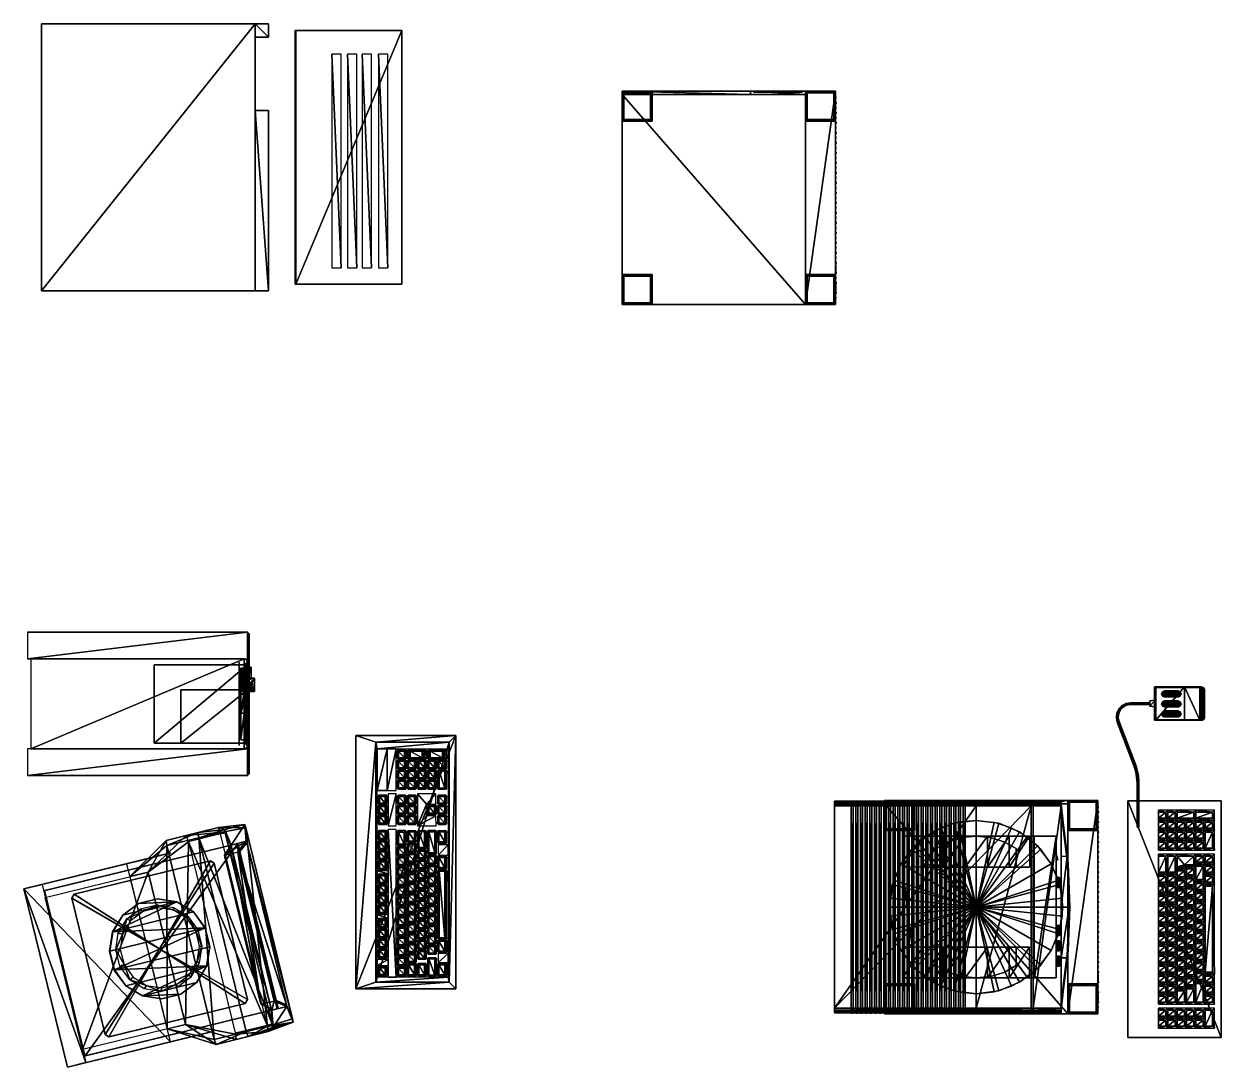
# Model space of a CAD drawing. Extents: x -22.3 to 67.4, y -36.4 to 41.8.
import ezdxf

# ---------------------------------------------------------------- set-up
doc = ezdxf.new("R2010")
doc.units = 0
doc.layers.get('0').update_dxf_attribs({"linetype": 'CONTINUOUS'})

# ---------------------------------------------------------------- blocks, each defined once
blk = doc.blocks.new('11ZCOM09')
at = {"color": 0, "linetype": 'BYBLOCK'}
mesh = blk.add_polyface(dxfattribs=at)
corners = [(-4.625, 7.408, 8.063), (-4.625, 9.488, 8.063), (-4.625, 9.488, 8.563), (-4.625, 9.365, 8.935), (-4.625, 9.49, 8.935), (-4.625, 9.365, 8.685), (-4.625, 9.49, 8.685), (-4.625, 9.085, 8.935), (-4.625, 9.21, 8.935), (-4.625, 9.085, 8.685), (-4.625, 9.21, 8.685), (-4.625, 8.805, 8.935), (-4.625, 8.93, 8.935), (-4.625, 8.805, 8.685), (-4.625, 8.93, 8.685), (-4.625, 9.365, 7.938), (-4.625, 9.49, 7.938), (-4.625, 9.365, 0.938), (-4.625, 9.49, 0.938), (-4.625, 9.085, 7.938), (-4.625, 9.21, 7.938), (-4.625, 9.085, 0.938), (-4.625, 9.21, 0.938), (-4.625, 8.805, 7.938), (-4.625, 8.93, 7.938), (-4.625, 8.805, 0.938), (-4.625, 8.93, 0.938), (-4.875, 11.062, 17.688), (-4.875, 11.062, 17.625), (-4.625, 11.062, 17.625), (-4.875, 9.438, 17.625), (-4.875, 9.438, 17.688), (-4.625, 9.438, 17.625), (-4.75, 11.061, 17.5), (-4.875, 11.061, 17.5), (-4.375, 11.062, 16.875), (-4.875, 9.438, 17.497), (-4.375, 9.438, 17.375), (-4.875, 9.438, 17.5), (-4.625, 9.438, 16.875), (-4.625, 11.062, 16.875), (-4.875, 11.062, 17.497), (-4.875, 11.062, 18.188), (-4.875, 9.438, 18.188), (-11.375, 7.188, 18.312), (-11.375, 13.062, 18.312), (-11.375, 13.062, 16.625), (-11.375, 7.188, 16.625), (-9.375, 7.188, 11.433), (-9.375, 11.188, 11.433), (-9.375, 11.188, 10.433), (-9.375, 7.188, 10.376), (-9.375, 11.188, 10.376), (-9.375, 11.188, 9.376), (-4.625, 12.579, 17.5), (-4.625, 12.812, 17.5), (-4.875, 12.579, 17.5), (-4.875, 12.812, 17.5), (-4.625, 12.812, 17.625), (-4.875, 12.812, 17.625), (-4.375, 13.062, 18.312), (-4.375, 13.062, 16.625), (-4.375, 11.062, 18.188), (-4.875, 7.438, 17.625), (-4.625, 9.438, 17.5), (-4.875, 7.438, 17.5), (-4.375, 9.438, 17.688), (-4.375, 11.062, 17.688), (-4.625, 6.75, 18.75), (-4.625, 13.5, 18.75), (-20.625, 6.75, 18.75), (-20.625, 13.5, 18.75), (-4.75, 12.578, 17.5), (-4.875, 12.578, 17.5), (-4.375, 7.188, 16.625), (-4.375, 7.188, 18.312), (-4.375, 11.188, 10.376), (-4.375, 11.188, 9.376), (-4.375, 11.188, 11.433), (-4.375, 11.188, 10.433), (-9.375, 7.188, 10.433), (-9.375, 7.188, 9.376), (-4.375, 13.499, 0.984), (-4.375, 15.499, 0.584), (-20.875, 13.499, 0.984), (-20.875, 15.499, 0.584), (-4.375, 15.499, -0.016), (-20.875, 15.499, -0.016), (-4.625, 13.5, 0.75), (-20.625, 13.5, 0.75)]
mesh.append_faces([[corners[k] for k in face] for face in [(36, 37, 38)]], dxfattribs={"vtx0": -1, "color": 0})
mesh.append_faces([[corners[k] for k in face] for face in [(3, 4, 5), (6, 5, 4), (7, 8, 9), (10, 9, 8), (11, 12, 13), (14, 13, 12), (15, 16, 17), (18, 17, 16), (19, 20, 21), (22, 21, 20), (23, 24, 25), (26, 25, 24), (30, 31, 32), (33, 34, 35), (28, 42, 30), (43, 30, 42), (54, 55, 56), (57, 55, 59), (60, 61, 45), (42, 62, 43), (30, 32, 63), (27, 67, 42), (68, 69, 70), (33, 72, 34), (59, 58, 28), (46, 61, 47), (75, 60, 44), (76, 77, 52), (78, 79, 49), (50, 79, 80), (53, 77, 81), (82, 83, 84), (83, 86, 85), (69, 88, 71)]], dxfattribs={"vtx1": -1, "color": 0})
mesh.append_faces([[corners[k] for k in face] for face in [(0, 1, 2), (27, 28, 29), (36, 39, 40), (40, 41, 36), (44, 45, 46), (46, 47, 44), (48, 49, 50), (51, 52, 53), (55, 57, 56), (55, 58, 59), (61, 46, 45), (64, 38, 65), (66, 31, 43), (69, 71, 70), (72, 73, 34), (58, 29, 28), (61, 74, 47), (60, 45, 44), (77, 53, 52), (79, 50, 49), (78, 49, 48), (76, 52, 51), (83, 85, 84), (86, 87, 85), (88, 89, 71)]], dxfattribs={"vtx2": -1, "color": 0})
mesh = blk.add_polyface(dxfattribs=at)
corners = [(-4.375, 12.987, 12.425), (-4.375, 11.862, 12.425), (-4.375, 11.862, 11.3), (-4.375, 12.987, 11.3), (-4.5, 12.987, 11.3), (-4.5, 11.862, 11.3), (-4.5, 11.862, 12.425), (-4.5, 12.987, 12.425), (-4.5, 11.75, 12.563), (-4.5, 13.125, 12.563), (-4.5, 11.75, 9.313), (-4.5, 13.125, 9.313), (-4.375, 13.125, 9.313), (-4.375, 11.75, 9.313), (-4.375, 11.75, 12.563), (-4.375, 13.125, 12.563), (-4.375, 12.58, 17.375), (-4.625, 12.578, 17.5), (-4.375, 12.58, 16.875), (-4.375, 12.938, 17.688), (-4.375, 12.938, 17.375), (-4.375, 13.062, 17.375), (-4.375, 13.062, 17.688), (-4.625, 12.812, 17.5), (-4.625, 12.812, 17.625), (-4.375, 13.062, 16.625), (-4.375, 11.062, 18.312), (-4.375, 11.062, 17.688), (-4.375, 13.062, 18.312), (-4.375, 9.438, 16.625), (-4.625, 11.062, 17.625), (-4.75, 11.061, 17.5), (-4.375, 11.062, 16.875), (-4.375, 13.499, 0.984), (-4.25, 13.486, 0.859), (-4.25, 15.374, 0.481), (-4.375, 15.499, 0.584), (-4.375, 15.499, -0.016), (-4.25, 15.374, -0.016), (-4.375, 13.486, -0.016), (-4.25, 6.781, 0.859), (-4.5, 11.325, 0.938), (-4.5, 11.325, 8.935), (-4.5, 11.17, 8.938), (-4.5, 11.45, 0.938), (-4.5, 11.45, 8.938), (-4.5, 11.605, 0.938), (-4.5, 11.605, 8.935), (-4.5, 11.73, 0.938), (-4.5, 11.73, 8.938), (-4.5, 11.885, 0.938), (-4.5, 11.885, 8.935), (-4.5, 12.01, 0.938), (-4.5, 12.01, 8.938), (-4.5, 12.165, 0.938), (-4.5, 12.165, 8.935), (-4.5, 12.29, 0.938), (-4.5, 12.29, 8.938), (-4.5, 12.445, 0.938), (-4.5, 12.445, 8.935), (-4.5, 12.57, 8.941), (-4.5, 12.57, 0.941), (-4.5, 12.725, 0.941), (-4.5, 12.725, 8.938), (-4.5, 12.85, 8.941), (-4.5, 12.85, 0.941), (-4.5, 13.005, 0.941), (-4.5, 13.005, 8.938), (-4.625, 13.5, 0.75), (-4.625, 13.5, 18.75), (-4.375, 13.377, 0.938), (-4.375, 13.375, 18.625), (-4.375, 11.25, 12.563), (-4.375, 11.25, 9.313), (-4.375, 13.125, 18.375), (-4.5, 13.13, 0.938), (-4.375, 13.375, 0.875)]
mesh.append_faces([[corners[k] for k in face] for face in [(35, 39, 38), (70, 69, 71), (74, 76, 71)]], dxfattribs={"vtx0": -1, "color": 0})
mesh.append_faces([[corners[k] for k in face] for face in [(18, 25, 16), (21, 16, 25), (25, 18, 29)]], dxfattribs={"vtx0": -1, "vtx1": -1, "color": 0})
mesh.append_faces([[corners[k] for k in face] for face in [(26, 27, 22)]], dxfattribs={"vtx0": -1, "vtx1": -1, "vtx2": -1, "color": 0})
mesh.append_faces([[corners[k] for k in face] for face in [(4, 3, 5), (5, 2, 6), (0, 3, 7), (1, 0, 6), (8, 9, 10), (11, 10, 9), (10, 11, 13), (8, 10, 14), (12, 11, 15), (15, 9, 14), (16, 17, 18), (20, 23, 16), (17, 16, 23), (36, 35, 37), (38, 37, 35), (34, 33, 40), (44, 45, 46), (47, 46, 45), (48, 49, 50), (51, 50, 49), (52, 53, 54), (55, 54, 53), (56, 57, 58), (59, 58, 57), (68, 69, 70)]], dxfattribs={"vtx1": -1, "color": 0})
mesh.append_faces([[corners[k] for k in face] for face in [(19, 20, 21), (21, 22, 19), (35, 34, 39)]], dxfattribs={"vtx1": -1, "vtx2": -1, "color": 0})
mesh.append_faces([[corners[k] for k in face] for face in [(0, 1, 2), (2, 3, 0), (3, 2, 5), (2, 1, 6), (3, 4, 7), (0, 7, 6), (11, 12, 13), (10, 13, 14), (11, 9, 15), (9, 8, 14), (19, 24, 23), (23, 20, 19), (22, 28, 26), (24, 19, 27), (27, 30, 24), (31, 32, 18), (33, 34, 35), (35, 36, 33), (41, 42, 43), (60, 61, 62), (62, 63, 60), (64, 65, 66), (66, 67, 64), (72, 14, 13), (13, 73, 72), (74, 75, 76)]], dxfattribs={"vtx2": -1, "color": 0})
mesh = blk.add_polyface(dxfattribs=at)
corners = [(-4.25, 8.375, 11.688), (-4.25, 9.25, 11.688), (-4.25, 9.25, 12.251), (-4.375, 9.25, 11.688), (-4.375, 8.375, 11.688), (-4.375, 9.25, 12.251), (-4.375, 8.375, 12.251), (-4.5, 9.645, 0.938), (-4.625, 9.645, 0.938), (-4.5, 9.645, 8.938), (-4.625, 9.438, 17.625), (-4.375, 9.438, 17.688), (-4.625, 7.438, 17.625), (-4.375, 9.438, 17.375), (-4.625, 9.438, 17.5), (-4.625, 7.438, 17.5), (-4.875, 9.438, 17.497), (-4.375, 9.438, 16.875), (-4.375, 9.438, 18.312), (-4.375, 7.188, 18.312), (-4.625, 6.75, 18.75), (-4.375, 6.875, 18.625), (-4.625, 13.5, 18.75), (-4.375, 7.125, 18.375), (-4.375, 13.375, 18.625), (-4.375, 8.75, 11.433), (-4.375, 8.75, 11.308), (-4.375, 10.125, 11.308), (-4.5, 8.75, 11.308), (-4.5, 8.75, 11.183), (-4.5, 10.125, 11.183), (-4.5, 8.75, 10.808), (-4.375, 8.75, 10.558), (-4.5, 10.125, 10.808), (-4.375, 8.75, 10.376), (-4.375, 8.75, 10.251), (-4.375, 10.125, 10.251), (-4.375, 10.125, 10.376), (-4.5, 10.125, 10.126), (-4.5, 10.125, 10.251), (-4.5, 8.75, 10.251), (-4.5, 8.75, 10.126), (-4.375, 8.75, 10.433), (-4.375, 10.125, 10.433), (-4.5, 8.75, 9.876), (-4.5, 8.75, 9.751), (-4.5, 10.125, 9.751), (-4.5, 10.125, 9.876), (-4.375, 8.75, 9.501), (-4.375, 8.75, 9.376), (-4.375, 10.125, 9.376), (-4.5, 8.75, 10.933), (-4.375, 7.125, 13.063), (-4.375, 7.125, 12.563), (-4.375, 13.125, 12.563), (-4.375, 7.188, 14.812), (-4.375, 7.188, 13.125), (-4.375, 13.062, 14.812), (-4.375, 7.188, 16.562), (-4.375, 7.188, 14.875), (-4.375, 13.062, 16.562), (-4.5, 8.65, 8.685), (-4.5, 8.65, 8.935), (-4.5, 8.805, 8.685), (-4.5, 8.805, 8.935), (-4.5, 8.93, 8.685), (-4.5, 8.93, 8.935), (-4.5, 9.085, 8.685), (-4.5, 9.085, 8.935), (-4.5, 9.21, 8.685), (-4.5, 9.21, 8.935), (-4.5, 9.365, 8.685), (-4.5, 9.365, 8.935), (-4.5, 9.49, 7.938), (-4.5, 9.488, 8.063), (-4.5, 7.405, 7.938), (-4.5, 9.488, 8.563), (-4.5, 9.49, 8.685), (-4.5, 7.408, 8.563), (-4.375, 7.125, 8.938), (-4.375, 13.125, 9.313), (-4.375, 7.125, 9.313), (-4.375, 6.769, 0.984), (-4.25, 6.781, 0.859), (-4.375, 13.499, 0.984), (-4.375, 6.781, -0.016), (-4.375, 13.486, -0.016), (-4.5, 8.65, 7.943), (-4.5, 8.65, 0.938), (-4.5, 8.805, 0.938), (-4.5, 8.805, 7.94), (-4.5, 8.93, 7.943), (-4.5, 8.93, 0.938), (-4.5, 9.085, 0.938), (-4.5, 9.085, 7.94), (-4.5, 9.21, 7.943), (-4.5, 9.21, 0.938), (-4.5, 9.365, 0.938), (-4.5, 9.365, 7.94), (-4.5, 9.49, 8.938), (-4.5, 9.49, 0.938), (-4.5, 9.645, 8.935), (-4.375, 9.438, 18.188), (-4.875, 9.438, 18.188), (-4.5, 10.125, 10.933), (-4.625, 8.75, 10.933), (-4.375, 8.75, 11.183), (-4.375, 8.75, 10.126), (-4.625, 8.75, 9.876), (-4.375, 8.75, 9.876), (-4.5, 8.75, 9.501), (-4.375, 8.75, 10.933), (-4.5, 8.75, 10.558)]
mesh.append_faces([[corners[k] for k in face] for face in [(79, 80, 81)]], dxfattribs={"vtx0": -1, "color": 0})
mesh.append_faces([[corners[k] for k in face] for face in [(11, 18, 19), (25, 26, 27), (34, 35, 36), (36, 37, 34), (32, 42, 43), (48, 49, 50), (83, 85, 86)]], dxfattribs={"vtx0": -1, "vtx2": -1, "color": 0})
mesh.append_faces([[corners[k] for k in face] for face in [(3, 1, 4), (2, 1, 5), (7, 8, 9), (10, 11, 12), (20, 21, 22), (21, 23, 24), (31, 32, 33), (45, 48, 46), (55, 56, 57), (58, 59, 60), (61, 62, 63), (64, 63, 62), (65, 66, 67), (68, 67, 66), (69, 70, 71), (72, 71, 70), (73, 74, 75), (76, 77, 78), (82, 83, 84), (102, 11, 103), (51, 104, 105), (26, 106, 28), (35, 107, 40), (44, 47, 108), (109, 48, 44), (111, 32, 51)]], dxfattribs={"vtx1": -1, "color": 0})
mesh.append_faces([[corners[k] for k in face] for face in [(0, 1, 2), (1, 3, 5), (2, 5, 6), (13, 14, 15), (16, 13, 17), (28, 29, 30), (38, 39, 40), (40, 41, 38), (44, 45, 46), (46, 47, 44), (51, 31, 33), (52, 53, 54), (87, 88, 89), (89, 90, 87), (91, 92, 93), (93, 94, 91), (95, 96, 97), (97, 98, 95), (99, 100, 7), (7, 101, 99), (27, 26, 28), (106, 29, 28), (36, 35, 40), (107, 41, 40), (48, 110, 44), (32, 112, 51)]], dxfattribs={"vtx2": -1, "color": 0})
mesh = blk.add_polyface(dxfattribs=at)
corners = [(-4.25, 10.063, 11.688), (-4.25, 10.938, 11.688), (-4.25, 10.938, 12.251), (-4.375, 10.938, 11.688), (-4.375, 10.063, 11.688), (-4.375, 10.938, 12.251), (-4.375, 10.063, 12.251), (-4.25, 10.245, 10.557), (-4.25, 10.875, 10.557), (-4.25, 10.875, 10.806), (-4.375, 10.875, 10.557), (-4.375, 10.245, 10.557), (-4.375, 10.875, 10.806), (-4.375, 10.245, 10.806), (-4.25, 10.245, 10.806), (-4.25, 10.245, 9.501), (-4.25, 10.875, 9.501), (-4.25, 10.875, 9.749), (-4.375, 10.875, 9.501), (-4.375, 10.245, 9.501), (-4.375, 10.875, 9.749), (-4.375, 10.245, 9.749), (-4.625, 10.61, 0.938), (-4.5, 10.61, 0.938), (-4.5, 10.485, 0.938), (-4.625, 10.485, 0.938), (-4.5, 10.485, 8.938), (-4.5, 10.61, 8.938), (-4.625, 10.61, 8.938), (-4.375, 9.438, 18.188), (-4.375, 11.062, 18.188), (-4.375, 11.062, 18.312), (-4.375, 13.375, 18.625), (-4.625, 13.5, 18.75), (-4.375, 6.875, 18.625), (-4.375, 13.125, 18.375), (-4.375, 7.125, 18.375), (-4.375, 9.438, 16.875), (-4.375, 9.438, 16.625), (-4.375, 12.58, 16.875), (-4.5, 11, 11.183), (-4.5, 10.875, 11.058), (-4.5, 10.875, 10.933), (-4.5, 11, 10.933), (-4.5, 11, 10.126), (-4.5, 10.875, 10.001), (-4.5, 10.875, 9.876), (-4.5, 11, 9.876), (-4.375, 13.125, 12.563), (-4.375, 13.125, 13.063), (-4.375, 7.125, 13.063), (-4.375, 11.188, 10.433), (-4.375, 11, 10.933), (-4.375, 10.125, 10.933), (-4.375, 10.125, 10.433), (-4.375, 11.188, 11.433), (-4.375, 11, 11.183), (-4.375, 10.125, 11.433), (-4.375, 11.188, 9.376), (-4.375, 11, 9.876), (-4.375, 10.125, 9.876), (-4.375, 10.125, 9.376), (-4.375, 11.188, 10.376), (-4.375, 11, 10.126), (-4.375, 10.125, 10.376), (-4.375, 13.062, 13.125), (-4.375, 13.062, 14.812), (-4.375, 7.188, 13.125), (-4.375, 13.062, 14.875), (-4.375, 13.062, 16.562), (-4.375, 7.188, 14.875), (-4.375, 7.125, 8.938), (-4.5, 13.13, 8.938), (-4.375, 13.125, 9.313), (-4.375, 13.486, -0.016), (-4.25, 13.486, 0.859), (-4.25, 6.781, 0.859), (-4.5, 10.765, 0.938), (-4.5, 10.765, 8.935), (-4.5, 10.89, 0.938), (-4.5, 10.89, 8.938), (-4.5, 11.045, 0.938), (-4.5, 11.045, 8.935), (-4.5, 11.17, 8.938), (-4.5, 11.17, 0.938), (-4.5, 11.325, 0.938), (-4.375, 11.062, 16.875), (-4.625, 11.062, 16.875), (-4.625, 9.438, 16.875), (-4.375, 11.062, 17.688), (-4.875, 11.062, 18.188), (-4.625, 11, 10.933), (-4.625, 10.125, 10.933), (-4.5, 10.125, 11.183), (-4.625, 10.875, 11.058), (-4.5, 10.125, 10.126), (-4.625, 11, 9.876), (-4.625, 10.125, 9.876), (-4.625, 10.875, 10.001)]
mesh.append_faces([[corners[k] for k in face] for face in [(37, 38, 39), (55, 56, 51), (52, 51, 56), (62, 63, 58), (59, 58, 63)]], dxfattribs={"vtx0": -1, "vtx1": -1, "color": 0})
mesh.append_faces([[corners[k] for k in face] for face in [(51, 52, 53), (53, 54, 51), (56, 55, 57), (58, 59, 60), (60, 61, 58), (63, 62, 64), (74, 75, 76)]], dxfattribs={"vtx0": -1, "vtx2": -1, "color": 0})
mesh.append_faces([[corners[k] for k in face] for face in [(3, 1, 4), (2, 1, 5), (10, 8, 11), (9, 8, 12), (14, 9, 13), (18, 16, 19), (17, 16, 20), (23, 22, 27), (27, 28, 26), (32, 33, 34), (35, 32, 36), (65, 66, 67), (68, 69, 70), (23, 27, 77), (78, 77, 27), (79, 80, 81), (82, 81, 80), (40, 56, 93), (43, 52, 40), (44, 63, 95), (47, 59, 44)]], dxfattribs={"vtx1": -1, "color": 0})
mesh.append_faces([[corners[k] for k in face] for face in [(29, 30, 31)]], dxfattribs={"vtx1": -1, "vtx2": -1, "color": 0})
mesh.append_faces([[corners[k] for k in face] for face in [(0, 1, 2), (1, 3, 5), (2, 5, 6), (7, 8, 9), (8, 10, 12), (9, 12, 13), (15, 16, 17), (16, 18, 20), (17, 20, 21), (22, 23, 24), (25, 24, 26), (40, 41, 42), (42, 43, 40), (44, 45, 46), (46, 47, 44), (48, 49, 50), (71, 72, 73), (83, 84, 85), (86, 87, 88), (89, 30, 90), (52, 91, 92), (42, 41, 94), (52, 56, 40), (59, 96, 97), (46, 45, 98), (59, 63, 44)]], dxfattribs={"vtx2": -1, "color": 0})
at = {"color": 252, "linetype": 'BYBLOCK'}
mesh = blk.add_polyface(dxfattribs=at)
corners = [(-5.006, 7.005, 18.528), (-5.006, 13.244, 0.508), (-5.006, 7.005, 0.508), (-5.006, 13.244, 18.528), (10.726, 7.262, 0.75), (10.726, -10.738, 0.75), (5.229, -10.738, 0.942), (5.229, 7.262, 0.942), (-4.375, 12.25, 9.965), (-4.375, 12.25, 10.455), (-4.375, 12.624, 10.455), (-4.375, 12.624, 9.965)]
mesh.append_faces([[corners[k] for k in face] for face in [(7, 6, 4), (5, 4, 6), (3, 0, 1), (2, 1, 0)]], dxfattribs={"vtx1": -1, "color": 252})
mesh.append_faces([[corners[k] for k in face] for face in [(8, 11, 10), (10, 9, 8)]], dxfattribs={"vtx2": -1, "color": 252})
at = {"color": 0, "linetype": 'BYBLOCK'}
mesh = blk.add_polyface(dxfattribs=at)
corners = [(-4.625, 9.488, 8.563), (-4.625, 9.488, 8.063), (-4.5, 9.488, 8.563), (-4.625, 9.365, 8.685), (-4.625, 9.49, 8.685), (-4.5, 9.365, 8.685), (-4.625, 9.365, 8.935), (-4.5, 9.365, 8.935), (-4.625, 9.49, 8.935), (-4.5, 9.49, 8.935), (-4.625, 9.085, 8.685), (-4.625, 9.21, 8.685), (-4.5, 9.085, 8.685), (-4.625, 9.085, 8.935), (-4.5, 9.085, 8.935), (-4.625, 9.21, 8.935), (-4.5, 9.21, 8.935), (-4.625, 8.805, 8.685), (-4.625, 8.93, 8.685), (-4.5, 8.805, 8.685), (-4.625, 8.805, 8.935), (-4.5, 8.805, 8.935), (-4.625, 8.93, 8.935), (-4.5, 8.93, 8.935), (-4.625, 9.365, 0.938), (-4.625, 9.49, 0.938), (-4.5, 9.365, 0.938), (-4.625, 9.365, 7.938), (-4.5, 9.365, 7.938), (-4.625, 9.49, 7.938), (-4.5, 9.49, 7.938), (-4.625, 9.085, 0.938), (-4.625, 9.21, 0.938), (-4.5, 9.085, 0.938), (-4.625, 9.085, 7.938), (-4.5, 9.085, 7.938), (-4.625, 9.21, 7.938), (-4.5, 9.21, 7.938), (-4.625, 8.805, 0.938), (-4.625, 8.93, 0.938), (-4.5, 8.805, 0.938), (-4.625, 8.805, 7.938), (-4.5, 8.805, 7.938), (-4.625, 8.93, 7.938), (-4.5, 8.93, 7.938), (-4.625, 13.005, 8.938), (-4.625, 13.13, 8.938), (-4.625, 13.005, 0.938), (-4.625, 13.13, 0.938), (-4.5, 13.005, 0.938), (-4.625, 12.725, 8.938), (-4.625, 12.85, 8.938), (-4.625, 12.725, 0.938), (-4.625, 12.85, 0.938), (-4.625, 12.445, 8.938), (-4.625, 12.57, 8.938), (-4.625, 12.445, 0.938), (-4.625, 12.57, 0.938), (-4.625, 12.165, 8.938), (-4.625, 12.29, 8.938), (-4.625, 12.165, 0.938), (-4.625, 12.29, 0.938), (-4.625, 11.885, 8.938), (-4.625, 12.01, 8.938), (-4.625, 11.885, 0.938), (-4.625, 12.01, 0.938), (-4.625, 11.605, 8.938), (-4.625, 11.73, 8.938), (-4.625, 11.605, 0.938), (-4.625, 11.73, 0.938), (-4.625, 11.325, 8.938), (-4.625, 11.45, 8.938), (-4.625, 11.325, 0.938), (-4.625, 11.45, 0.938), (-4.625, 11.17, 8.938), (-4.625, 11.045, 8.938), (-4.625, 11.045, 0.938), (-4.625, 11.17, 0.938), (-4.625, 10.765, 8.938), (-4.625, 10.89, 8.938), (-4.625, 10.765, 0.938), (-4.625, 10.89, 0.938), (-4.625, 10.485, 8.938), (-4.625, 10.61, 8.938), (-4.625, 10.485, 0.938), (-4.625, 10.61, 0.938), (-4.625, 10.33, 8.938), (-4.625, 10.205, 8.938), (-4.625, 10.205, 0.938), (-4.625, 10.33, 0.938), (-4.625, 9.925, 8.938), (-4.625, 10.05, 8.938), (-4.625, 9.925, 0.938), (-4.625, 10.05, 0.938), (-4.625, 9.77, 8.938), (-4.625, 9.645, 8.938), (-4.625, 9.645, 0.938), (-4.625, 9.77, 0.938), (-4.625, 11.062, 17.625), (-4.375, 11.062, 17.688), (-4.875, 11.062, 17.688), (-4.375, 9.438, 17.688), (-4.625, 9.438, 17.625), (-4.875, 9.438, 17.688), (-4.625, 11.062, 16.875), (-4.375, 11.062, 16.875), (-4.875, 11.061, 17.5), (-4.875, 9.438, 17.497), (-4.625, 9.438, 17.5), (-4.375, 9.438, 17.375), (-4.375, 9.438, 16.875), (-4.625, 9.438, 16.875), (-4.375, 12.58, 16.875), (-4.75, 12.578, 17.5), (-4.75, 11.061, 17.5), (-4.625, 10.875, 10.933), (-4.625, 10.875, 11.058), (-4.625, 7.5, 10.933), (-4.625, 10.875, 9.876), (-4.625, 10.875, 10.001), (-4.625, 7.5, 9.876)]
mesh.append_faces([[corners[k] for k in face] for face in [(0, 1, 2), (3, 4, 5), (6, 3, 7), (10, 11, 12), (13, 10, 14), (17, 18, 19), (20, 17, 21), (24, 25, 26), (27, 24, 28), (31, 32, 33), (34, 31, 35), (38, 39, 40), (41, 38, 42), (45, 46, 47), (48, 47, 46), (47, 48, 49), (50, 51, 52), (53, 52, 51), (54, 55, 56), (57, 56, 55), (58, 59, 60), (61, 60, 59), (62, 63, 64), (65, 64, 63), (66, 67, 68), (69, 68, 67), (70, 71, 72), (73, 72, 71), (78, 79, 80), (81, 80, 79), (82, 83, 84), (85, 84, 83), (90, 91, 92), (93, 92, 91), (101, 102, 103), (104, 105, 106), (115, 116, 117), (118, 119, 120)]], dxfattribs={"vtx1": -1, "color": 0})
mesh.append_faces([[corners[k] for k in face] for face in [(4, 8, 9), (8, 6, 7), (11, 15, 16), (15, 13, 14), (18, 22, 23), (22, 20, 21), (25, 29, 30), (29, 27, 28), (32, 36, 37), (36, 34, 35), (39, 43, 44), (43, 41, 42), (74, 75, 76), (76, 77, 74), (86, 87, 88), (88, 89, 86), (94, 95, 96), (96, 97, 94), (98, 99, 100), (107, 108, 109), (110, 111, 107), (112, 113, 114)]], dxfattribs={"vtx2": -1, "color": 0})
mesh = blk.add_polyface(dxfattribs=at)
corners = [(-4.625, 13.13, 0.938), (-4.5, 13.13, 0.938), (-4.5, 13.005, 0.938), (-4.625, 13.005, 0.938), (-4.5, 13.005, 8.938), (-4.625, 13.005, 8.938), (-4.5, 13.13, 8.938), (-4.625, 13.13, 8.938), (-4.625, 12.85, 0.938), (-4.5, 12.85, 0.938), (-4.5, 12.725, 0.938), (-4.625, 12.725, 0.938), (-4.5, 12.725, 8.938), (-4.625, 12.725, 8.938), (-4.5, 12.85, 8.938), (-4.625, 12.85, 8.938), (-4.625, 12.57, 0.938), (-4.5, 12.57, 0.938), (-4.5, 12.445, 0.938), (-4.625, 12.445, 0.938), (-4.5, 12.445, 8.938), (-4.625, 12.445, 8.938), (-4.5, 12.57, 8.938), (-4.625, 12.57, 8.938), (-4.625, 12.29, 0.938), (-4.5, 12.29, 0.938), (-4.5, 12.165, 0.938), (-4.625, 12.165, 0.938), (-4.5, 12.165, 8.938), (-4.625, 12.165, 8.938), (-4.5, 12.29, 8.938), (-4.625, 12.29, 8.938), (-4.625, 12.01, 0.938), (-4.5, 12.01, 0.938), (-4.5, 11.885, 0.938), (-4.625, 11.885, 0.938), (-4.5, 11.885, 8.938), (-4.625, 11.885, 8.938), (-4.5, 12.01, 8.938), (-4.625, 12.01, 8.938), (-4.625, 11.73, 0.938), (-4.5, 11.73, 0.938), (-4.5, 11.605, 0.938), (-4.625, 11.605, 0.938), (-4.5, 11.605, 8.938), (-4.625, 11.605, 8.938), (-4.5, 11.73, 8.938), (-4.625, 11.73, 8.938), (-4.625, 11.45, 0.938), (-4.5, 11.45, 0.938), (-4.5, 11.325, 0.938), (-4.625, 11.325, 0.938), (-4.5, 11.325, 8.938), (-4.625, 11.325, 8.938), (-4.5, 11.45, 8.938), (-4.625, 11.45, 8.938), (-4.5, 11.17, 0.938), (-4.625, 11.17, 0.938), (-4.5, 11.045, 0.938), (-4.5, 11.17, 8.938), (-4.625, 11.17, 8.938), (-4.5, 11.045, 8.938), (-4.625, 11.045, 8.938), (-4.375, 12.58, 16.875), (-4.625, 12.578, 17.5), (-4.75, 12.578, 17.5)]
mesh.append_faces([[corners[k] for k in face] for face in [(63, 64, 65)]], dxfattribs={"vtx0": -1, "color": 0})
mesh.append_faces([[corners[k] for k in face] for face in [(5, 3, 4), (1, 0, 6), (6, 7, 4), (11, 8, 10), (13, 11, 12), (9, 8, 14), (14, 15, 12), (19, 16, 18), (21, 19, 20), (17, 16, 22), (22, 23, 20), (27, 24, 26), (29, 27, 28), (25, 24, 30), (30, 31, 28), (35, 32, 34), (37, 35, 36), (33, 32, 38), (38, 39, 36), (43, 40, 42), (45, 43, 44), (41, 40, 46), (46, 47, 44), (51, 48, 50), (53, 51, 52), (49, 48, 54), (54, 55, 52), (56, 57, 58), (60, 57, 59), (62, 60, 61)]], dxfattribs={"vtx1": -1, "color": 0})
mesh.append_faces([[corners[k] for k in face] for face in [(0, 1, 2), (3, 2, 4), (0, 7, 6), (7, 5, 4), (8, 9, 10), (11, 10, 12), (8, 15, 14), (15, 13, 12), (16, 17, 18), (19, 18, 20), (16, 23, 22), (23, 21, 20), (24, 25, 26), (27, 26, 28), (24, 31, 30), (31, 29, 28), (32, 33, 34), (35, 34, 36), (32, 39, 38), (39, 37, 36), (40, 41, 42), (43, 42, 44), (40, 47, 46), (47, 45, 44), (48, 49, 50), (51, 50, 52), (48, 55, 54), (55, 53, 52), (57, 56, 59), (60, 59, 61)]], dxfattribs={"vtx2": -1, "color": 0})
at = {"color": 253, "linetype": 'BYBLOCK'}
mesh = blk.add_polyface(dxfattribs=at)
corners = [(-4.118, 12.875, 12.248), (-4.359, 12.875, 12.314), (-4.598, 12.875, 11.446), (-4.359, 11.975, 12.314), (-4.357, 11.975, 11.38), (-4.598, 11.975, 11.446), (-4.357, 12.875, 11.38), (-4.118, 11.975, 12.248)]
mesh.append_faces([[corners[k] for k in face] for face in [(2, 6, 5), (5, 4, 3), (0, 6, 1), (7, 0, 3)]], dxfattribs={"vtx1": -1, "color": 253})
mesh.append_faces([[corners[k] for k in face] for face in [(0, 7, 4), (4, 6, 0), (6, 4, 5), (4, 7, 3), (6, 2, 1), (0, 1, 3)]], dxfattribs={"vtx2": -1, "color": 253})
at = {"color": 254, "linetype": 'BYBLOCK'}
mesh = blk.add_polyface(dxfattribs=at)
corners = [(-4.375, 12.148, 10.013), (-4.375, 12.092, 10.148), (-4.375, 12.827, 10.148), (-4.375, 12.251, 9.91), (-4.312, 12.386, 9.854), (-4.312, 12.251, 9.91), (-4.375, 12.386, 9.854), (-4.375, 12.668, 9.91), (-4.375, 12.533, 9.854), (-4.312, 12.771, 10.013), (-4.375, 12.771, 10.013), (-4.312, 12.148, 10.43), (-4.312, 12.251, 10.533), (-4.312, 12.771, 10.43), (-4.375, 12.148, 10.43), (-4.375, 12.092, 10.295), (-4.312, 12.827, 10.148), (-4.375, 12.771, 10.43), (-4.375, 12.827, 10.295), (-4.375, 12.251, 10.533), (-4.375, 12.386, 10.589), (-4.375, 12.533, 10.589), (-4.375, 12.668, 10.533), (-4.25, 12.761, 10.162), (-4.25, 12.761, 10.282), (-4.25, 12.715, 10.051), (-4.25, 12.715, 10.392), (-4.25, 12.63, 9.966), (-4.25, 12.487, 10.028), (-4.25, 12.487, 10.434), (-4.25, 12.52, 9.92), (-4.25, 12.4, 9.92), (-4.25, 12.204, 10.051), (-4.25, 12.158, 10.162), (-4.312, 12.668, 9.91), (-4.312, 12.148, 10.013), (-4.25, 12.289, 9.966), (-4.312, 12.533, 9.854), (-4.25, 12.421, 10.028), (-4.25, 12.63, 10.477), (-4.312, 12.668, 10.533), (-4.25, 12.421, 10.434), (-4.25, 12.289, 10.477), (-4.312, 12.827, 10.295), (-4.25, 12.204, 10.392), (-4.312, 12.092, 10.148), (-4.312, 12.092, 10.295), (-4.25, 12.158, 10.282), (-4.25, 12.52, 10.523), (-4.25, 12.4, 10.523), (-4.312, 12.386, 10.589), (-4.312, 12.533, 10.589)]
mesh.append_faces([[corners[k] for k in face] for face in [(49, 41, 48), (29, 48, 41), (38, 31, 28), (30, 28, 31), (36, 42, 32), (44, 32, 42), (27, 39, 30), (48, 30, 39), (26, 25, 24)]], dxfattribs={"vtx0": -1, "vtx1": -1, "color": 254})
mesh.append_faces([[corners[k] for k in face] for face in [(49, 31, 41), (30, 48, 29)]], dxfattribs={"vtx0": -1, "vtx1": -1, "vtx2": -1, "color": 254})
mesh.append_faces([[corners[k] for k in face] for face in [(32, 44, 47), (31, 49, 42), (42, 36, 31), (25, 26, 39), (39, 27, 25)]], dxfattribs={"vtx0": -1, "vtx2": -1, "color": 254})
mesh.append_faces([[corners[k] for k in face] for face in [(39, 40, 48), (51, 48, 40), (44, 11, 47), (46, 47, 11), (24, 43, 26), (13, 26, 43), (42, 12, 44), (11, 44, 12), (30, 37, 27), (34, 27, 37), (36, 5, 31), (4, 31, 5), (27, 34, 25), (9, 25, 34), (23, 24, 25), (33, 45, 32), (35, 32, 45), (25, 9, 23), (16, 23, 9), (21, 20, 51), (22, 21, 40), (20, 19, 50), (18, 17, 43), (2, 18, 16), (15, 1, 46), (14, 15, 11), (17, 22, 13), (19, 14, 12), (7, 10, 34), (8, 7, 37), (6, 8, 4), (3, 6, 5), (0, 3, 35), (10, 2, 9), (1, 0, 45)]], dxfattribs={"vtx1": -1, "color": 254})
mesh.append_faces([[corners[k] for k in face] for face in [(38, 41, 31), (29, 28, 30)]], dxfattribs={"vtx1": -1, "vtx2": -1, "color": 254})
mesh.append_faces([[corners[k] for k in face] for face in [(49, 50, 12), (12, 42, 49), (48, 51, 50), (50, 49, 48), (47, 46, 45), (45, 33, 47), (23, 16, 43), (43, 24, 23), (26, 13, 40), (40, 39, 26), (31, 4, 37), (37, 30, 31), (32, 35, 5), (5, 36, 32), (47, 33, 32), (20, 50, 51), (21, 51, 40), (19, 12, 50), (17, 13, 43), (18, 43, 16), (1, 45, 46), (15, 46, 11), (22, 40, 13), (14, 11, 12), (10, 9, 34), (7, 34, 37), (8, 37, 4), (6, 4, 5), (3, 5, 35), (2, 16, 9), (0, 35, 45)]], dxfattribs={"vtx2": -1, "color": 254})
at = {"color": 253, "linetype": 'BYBLOCK'}
mesh = blk.add_polyface(dxfattribs=at)
corners = [(8.123, 0.533, 1.287), (8.208, 0.621, 1.034), (7.646, 0.621, 1.053), (-3.875, 11.067, 17.899), (-3.875, 11.133, 18.036), (-3.875, 11.085, 17.974), (-3.875, 11.201, 18.074), (-3.875, 11.081, 17.822), (-3.875, 11.126, 17.758), (-3.875, 11.279, 18.08), (-3.875, 11.352, 18.054), (-3.875, 11.192, 17.717), (-3.875, 11.27, 17.707), (-3.875, 11.583, 17.894), (-3.875, 12.067, 17.894), (-3.875, 12.067, 17.707), (-4.25, 11.27, 17.707), (-4.25, 11.192, 17.717), (-4.25, 11.126, 17.758), (-4.25, 11.081, 17.822), (-4.25, 11.067, 17.899), (-4.25, 11.085, 17.974), (-4.25, 11.133, 18.036), (-4.25, 11.201, 18.074), (-4.25, 11.279, 18.08), (-4.25, 11.352, 18.054), (-4.25, 11.583, 17.894), (-4.25, 12.067, 17.894), (-4.25, 12.067, 17.707)]
mesh.append_faces([[corners[k] for k in face] for face in [(3, 4, 5)]], dxfattribs={"vtx0": -1, "color": 253})
mesh.append_faces([[corners[k] for k in face] for face in [(4, 3, 6), (7, 6, 3), (9, 8, 10), (11, 10, 8), (13, 12, 14)]], dxfattribs={"vtx0": -1, "vtx1": -1, "color": 253})
mesh.append_faces([[corners[k] for k in face] for face in [(6, 7, 8), (8, 9, 6), (10, 11, 12), (12, 13, 10)]], dxfattribs={"vtx0": -1, "vtx2": -1, "color": 253})
mesh.append_faces([[corners[k] for k in face] for face in [(15, 14, 12), (16, 12, 17), (17, 11, 18), (18, 8, 19), (19, 7, 20), (20, 3, 21), (21, 5, 22), (22, 4, 23), (23, 6, 24), (24, 9, 25), (25, 10, 26), (13, 14, 26), (14, 15, 27), (28, 15, 16)]], dxfattribs={"vtx1": -1, "color": 253})
mesh.append_faces([[corners[k] for k in face] for face in [(0, 1, 2), (12, 11, 17), (11, 8, 18), (8, 7, 19), (7, 3, 20), (3, 5, 21), (5, 4, 22), (4, 6, 23), (6, 9, 24), (9, 10, 25), (10, 13, 26), (14, 27, 26), (15, 28, 27), (15, 12, 16)]], dxfattribs={"vtx2": -1, "color": 253})
at = {"color": 0, "linetype": 'BYBLOCK'}
mesh = blk.add_polyface(dxfattribs=at)
corners = [(-4.625, 9.488, 8.563), (-4.625, 7.408, 8.563), (-4.625, 7.408, 8.063), (-4.625, 9.488, 8.063), (-4.5, 7.408, 8.063), (-4.5, 7.408, 8.563), (-4.625, 8.525, 8.935), (-4.625, 8.65, 8.935), (-4.625, 8.525, 8.685), (-4.625, 8.65, 8.685), (-4.5, 8.525, 8.685), (-4.5, 8.525, 8.935), (-4.5, 8.65, 8.935), (-4.625, 8.245, 8.935), (-4.625, 8.37, 8.935), (-4.625, 8.245, 8.685), (-4.625, 8.37, 8.685), (-4.5, 8.245, 8.685), (-4.5, 8.245, 8.935), (-4.5, 8.37, 8.935), (-4.625, 7.965, 8.935), (-4.625, 8.09, 8.935), (-4.625, 7.965, 8.685), (-4.625, 8.09, 8.685), (-4.5, 7.965, 8.685), (-4.5, 7.965, 8.935), (-4.5, 8.09, 8.935), (-4.625, 7.405, 8.935), (-4.625, 7.53, 8.935), (-4.625, 7.405, 8.685), (-4.625, 7.53, 8.685), (-4.5, 7.405, 8.685), (-4.5, 7.53, 8.935), (-4.5, 7.405, 8.935), (-4.625, 7.685, 8.935), (-4.625, 7.81, 8.935), (-4.625, 7.685, 8.685), (-4.625, 7.81, 8.685), (-4.5, 7.685, 8.685), (-4.5, 7.685, 8.935), (-4.5, 7.81, 8.935), (-4.625, 8.525, 7.938), (-4.625, 8.65, 7.938), (-4.625, 8.525, 0.938), (-4.625, 8.65, 0.938), (-4.5, 8.525, 0.938), (-4.5, 8.525, 7.938), (-4.5, 8.65, 7.938), (-4.625, 8.245, 7.938), (-4.625, 8.37, 7.938), (-4.625, 8.245, 0.938), (-4.625, 8.37, 0.938), (-4.5, 8.245, 0.938), (-4.5, 8.245, 7.938), (-4.5, 8.37, 7.938), (-4.625, 7.965, 7.938), (-4.625, 8.09, 7.938), (-4.625, 7.965, 0.938), (-4.625, 8.09, 0.938), (-4.5, 7.965, 0.938), (-4.625, 7.405, 7.938), (-4.625, 7.53, 7.938), (-4.625, 7.405, 0.938), (-4.625, 7.53, 0.938), (-4.625, 7.685, 7.938), (-4.625, 7.81, 7.938), (-4.625, 7.685, 0.938), (-4.625, 7.81, 0.938), (-4.625, 7.5, 11.058), (-4.625, 7.5, 10.933), (-4.625, 10.875, 11.058), (-4.625, 7.5, 10.001), (-4.625, 7.5, 9.876), (-4.625, 10.875, 10.001), (-9.375, 11.188, 10.433), (-9.375, 7.188, 10.433), (-9.375, 7.188, 11.433), (-9.375, 11.188, 9.376), (-9.375, 7.188, 9.376), (-9.375, 7.188, 10.376), (-4.625, 9.438, 17.625), (-4.625, 7.438, 17.625), (-4.875, 7.438, 17.625), (-4.625, 7.438, 17.5), (-4.625, 9.438, 17.5), (-4.875, 7.438, 17.5), (-4.375, 11.188, 10.433), (-4.375, 7.188, 10.433), (-4.375, 7.188, 11.433), (-4.375, 11.188, 11.433), (-4.375, 11.188, 9.376), (-4.375, 7.188, 9.376), (-4.375, 7.188, 10.376), (-4.375, 11.188, 10.376)]
mesh.append_faces([[corners[k] for k in face] for face in [(1, 0, 5), (6, 7, 8), (9, 8, 7), (8, 9, 10), (6, 8, 11), (13, 14, 15), (16, 15, 14), (15, 16, 17), (13, 15, 18), (20, 21, 22), (23, 22, 21), (22, 23, 24), (20, 22, 25), (27, 28, 29), (30, 29, 28), (29, 30, 31), (34, 35, 36), (37, 36, 35), (36, 37, 38), (34, 36, 39), (41, 42, 43), (44, 43, 42), (43, 44, 45), (41, 43, 46), (48, 49, 50), (51, 50, 49), (50, 51, 52), (48, 50, 53), (55, 56, 57), (58, 57, 56), (57, 58, 59), (60, 61, 62), (63, 62, 61), (64, 65, 66), (67, 66, 65), (68, 69, 70), (71, 72, 73), (83, 84, 85), (88, 89, 76), (92, 93, 79)]], dxfattribs={"vtx1": -1, "color": 0})
mesh.append_faces([[corners[k] for k in face] for face in [(0, 1, 2), (3, 2, 4), (9, 7, 12), (7, 6, 11), (16, 14, 19), (14, 13, 18), (23, 21, 26), (21, 20, 25), (30, 28, 32), (28, 27, 33), (37, 35, 40), (35, 34, 39), (44, 42, 47), (42, 41, 46), (51, 49, 54), (49, 48, 53), (74, 75, 76), (77, 78, 79), (80, 81, 82), (86, 87, 75), (90, 91, 78)]], dxfattribs={"vtx2": -1, "color": 0})
mesh = blk.add_polyface(dxfattribs=at)
corners = [(-4.25, 10.938, 12.251), (-4.25, 10.063, 12.251), (-4.25, 10.063, 11.688), (-4.25, 10.938, 11.688), (-4.375, 10.063, 11.688), (-4.375, 10.063, 12.251), (-4.25, 10.875, 10.806), (-4.25, 10.245, 10.806), (-4.25, 10.245, 10.557), (-4.25, 10.875, 10.557), (-4.375, 10.245, 10.557), (-4.375, 10.245, 10.806), (-4.25, 10.875, 9.749), (-4.25, 10.245, 9.749), (-4.25, 10.245, 9.501), (-4.25, 10.875, 9.501), (-4.375, 10.245, 9.501), (-4.375, 10.245, 9.749), (-4.5, 10.33, 0.938), (-4.625, 10.33, 0.938), (-4.5, 10.205, 0.938), (-4.625, 10.205, 0.938), (-4.5, 10.205, 8.938), (-4.5, 10.33, 8.938), (-4.625, 10.33, 8.938), (-4.625, 10.05, 0.938), (-4.5, 10.05, 0.938), (-4.5, 9.925, 0.938), (-4.625, 9.925, 0.938), (-4.5, 9.925, 8.938), (-4.5, 10.05, 8.938), (-4.625, 10.05, 8.938), (-4.5, 9.77, 0.938), (-4.625, 9.77, 0.938), (-4.5, 9.645, 0.938), (-4.5, 9.77, 8.938), (-4.625, 9.77, 8.938), (-4.5, 9.645, 8.938), (-4.375, 11.062, 18.312), (-4.375, 9.438, 18.312), (-4.375, 9.438, 18.188), (-4.375, 10.125, 11.308), (-4.375, 10.125, 11.433), (-4.375, 8.75, 11.433), (-4.5, 10.875, 11.058), (-4.5, 11, 11.183), (-4.5, 7.5, 11.058), (-4.5, 10.125, 11.183), (-4.5, 10.125, 11.308), (-4.5, 8.75, 11.308), (-4.375, 10.125, 10.558), (-4.5, 10.125, 10.808), (-4.375, 8.75, 10.558), (-4.375, 10.125, 10.433), (-4.375, 10.125, 9.376), (-4.375, 10.125, 9.501), (-4.375, 8.75, 9.501), (-4.5, 10.125, 9.751), (-4.5, 10.875, 10.001), (-4.5, 11, 10.126), (-4.5, 7.5, 10.001), (-4.5, 10.125, 10.933), (-4.5, 8.75, 10.933), (-4.375, 11.188, 11.501), (-4.375, 11.188, 12.501), (-4.375, 7.188, 11.501), (-4.375, 10.125, 11.183), (-4.375, 11, 11.183), (-4.375, 10.125, 10.376), (-4.375, 10.125, 10.126), (-4.375, 11, 10.126), (-4.5, 9.925, 8.935), (-4.5, 10.205, 8.935), (-4.5, 10.485, 0.938), (-4.5, 10.485, 8.935), (-4.375, 11.062, 18.188), (-4.875, 9.438, 18.188), (-4.375, 9.438, 16.875), (-4.375, 11.062, 16.875), (-4.625, 9.438, 16.875), (-4.375, 10.125, 10.933), (-4.375, 11, 10.933), (-4.625, 10.125, 10.933), (-4.5, 10.125, 10.126), (-4.5, 10.125, 10.251), (-4.375, 10.125, 10.251), (-4.5, 8.75, 10.251), (-4.375, 10.125, 9.876), (-4.375, 11, 9.876), (-4.625, 10.125, 9.876), (-4.5, 10.125, 9.876), (-4.5, 10.125, 9.501), (-4.5, 10.125, 10.558)]
mesh.append_faces([[corners[k] for k in face] for face in [(41, 42, 43), (53, 50, 52), (54, 55, 56), (42, 66, 67), (68, 69, 70)]], dxfattribs={"vtx0": -1, "vtx2": -1, "color": 0})
mesh.append_faces([[corners[k] for k in face] for face in [(4, 2, 5), (1, 0, 5), (10, 8, 11), (16, 14, 17), (13, 12, 17), (18, 19, 20), (20, 21, 22), (26, 25, 30), (30, 31, 29), (32, 33, 34), (44, 45, 46), (50, 51, 52), (55, 57, 56), (58, 59, 60), (63, 64, 65), (26, 30, 20), (72, 20, 30), (77, 78, 79), (48, 41, 49), (80, 81, 82), (47, 66, 48), (84, 85, 86), (83, 69, 84), (87, 88, 89), (87, 55, 90), (80, 50, 61)]], dxfattribs={"vtx1": -1, "color": 0})
mesh.append_faces([[corners[k] for k in face] for face in [(38, 39, 40)]], dxfattribs={"vtx1": -1, "vtx2": -1, "color": 0})
mesh.append_faces([[corners[k] for k in face] for face in [(0, 1, 2), (3, 2, 4), (2, 1, 5), (6, 7, 8), (9, 8, 10), (8, 7, 11), (12, 13, 14), (15, 14, 16), (14, 13, 17), (19, 18, 23), (24, 23, 22), (25, 26, 27), (28, 27, 29), (33, 32, 35), (36, 35, 37), (47, 48, 49), (51, 61, 62), (35, 32, 27), (27, 71, 35), (23, 18, 73), (73, 74, 23), (75, 40, 76), (67, 66, 47), (66, 41, 48), (70, 69, 83), (69, 85, 84), (55, 91, 90), (50, 92, 61)]], dxfattribs={"vtx2": -1, "color": 0})
mesh = blk.add_polyface(dxfattribs=at)
corners = [(-4.25, 8.25, 12.251), (-4.25, 7.375, 12.251), (-4.25, 7.375, 11.688), (-4.25, 8.25, 11.688), (-4.375, 8.25, 11.688), (-4.375, 7.375, 11.688), (-4.375, 8.25, 12.251), (-4.375, 7.375, 12.251), (-4.25, 9.25, 12.251), (-4.25, 8.375, 12.251), (-4.25, 8.375, 11.688), (-4.25, 9.25, 11.688), (-4.375, 8.375, 11.688), (-4.375, 8.375, 12.251), (-4.312, 7.561, 18.134), (-4.312, 7.561, 17.93), (-4.312, 7.995, 17.93), (-4.312, 7.995, 18.134), (-4.375, 7.312, 17.688), (-4.625, 7.438, 17.625), (-4.375, 9.438, 17.688), (-4.625, 7.438, 17.5), (-4.375, 7.312, 17.375), (-4.375, 9.438, 17.375), (-4.375, 7.188, 16.625), (-4.375, 9.438, 16.625), (-4.375, 7.188, 18.312), (-4.5, 7.5, 11.058), (-4.5, 7.375, 11.183), (-4.5, 7.5, 10.933), (-4.375, 7.188, 11.433), (-4.375, 7.375, 11.183), (-4.375, 8.75, 11.183), (-4.375, 8.75, 11.433), (-4.375, 7.188, 10.376), (-4.375, 7.375, 10.126), (-4.375, 8.75, 10.126), (-4.375, 8.75, 10.376), (-4.375, 7.375, 9.876), (-4.375, 7.188, 9.376), (-4.375, 8.75, 9.876), (-4.375, 8.75, 9.376), (-4.5, 7.375, 10.126), (-4.5, 7.5, 10.001), (-4.5, 11, 10.126), (-4.5, 7.375, 9.876), (-4.5, 7.5, 9.876), (-4.375, 7.375, 10.933), (-4.375, 7.188, 10.433), (-4.375, 8.75, 10.933), (-4.375, 8.75, 10.433), (-4.375, 7.188, 12.501), (-4.375, 7.188, 11.501), (-4.375, 11.188, 12.501), (-4.5, 7.53, 8.685), (-4.5, 7.53, 8.935), (-4.5, 7.685, 8.685), (-4.5, 7.685, 8.935), (-4.5, 7.81, 8.685), (-4.5, 7.81, 8.935), (-4.5, 7.965, 8.685), (-4.5, 7.965, 8.935), (-4.5, 8.09, 8.685), (-4.5, 8.09, 8.935), (-4.5, 8.245, 8.685), (-4.5, 8.245, 8.935), (-4.5, 8.37, 8.685), (-4.5, 8.37, 8.935), (-4.5, 8.525, 8.685), (-4.5, 8.525, 8.935), (-4.5, 7.408, 8.063), (-4.5, 7.405, 7.938), (-4.5, 9.488, 8.063), (-4.5, 7.405, 8.685), (-4.5, 7.408, 8.563), (-4.5, 9.49, 8.685), (3.726, 7.762, 1), (5.226, 7.262, 1), (11.226, 7.762, 1), (10.726, 7.262, 1), (-4.5, 7.53, 7.943), (-4.5, 7.53, 0.938), (-4.5, 7.685, 0.938), (-4.5, 7.685, 7.94), (-4.5, 7.81, 7.943), (-4.5, 7.81, 0.938), (-4.5, 7.965, 0.938), (-4.5, 7.965, 7.94), (-4.5, 8.09, 7.943), (-4.5, 8.09, 0.938), (-4.5, 8.245, 0.938), (-4.5, 8.245, 7.94), (-4.5, 8.37, 7.943), (-4.5, 8.37, 0.938), (-4.5, 8.525, 0.938), (-4.5, 8.525, 7.94), (-4.625, 7.375, 10.933), (-4.5, 8.75, 11.183), (-4.5, 8.75, 10.126), (-4.625, 7.375, 9.876), (3.726, 7.762, 0.25), (11.226, 7.762, 0.25)]
mesh.append_faces([[corners[k] for k in face] for face in [(22, 24, 23), (25, 23, 24), (38, 39, 40), (41, 40, 39), (47, 48, 49), (50, 49, 48), (76, 77, 78), (79, 78, 77)]], dxfattribs={"vtx0": -1, "vtx1": -1, "color": 0})
mesh.append_faces([[corners[k] for k in face] for face in [(26, 18, 20), (30, 31, 32), (32, 33, 30), (34, 35, 36), (36, 37, 34)]], dxfattribs={"vtx0": -1, "vtx2": -1, "color": 0})
mesh.append_faces([[corners[k] for k in face] for face in [(4, 3, 5), (0, 3, 6), (1, 0, 7), (12, 10, 13), (9, 8, 13), (18, 19, 20), (27, 28, 29), (42, 43, 44), (45, 46, 42), (43, 42, 46), (51, 52, 53), (54, 55, 56), (57, 56, 55), (58, 59, 60), (61, 60, 59), (62, 63, 64), (65, 64, 63), (66, 67, 68), (69, 68, 67), (70, 71, 72), (73, 74, 75), (47, 49, 96), (97, 32, 28), (98, 36, 42), (38, 40, 99), (76, 78, 100)]], dxfattribs={"vtx1": -1, "color": 0})
mesh.append_faces([[corners[k] for k in face] for face in [(0, 1, 2), (2, 3, 0), (3, 2, 5), (3, 4, 6), (0, 6, 7), (8, 9, 10), (11, 10, 12), (10, 9, 13), (14, 15, 16), (16, 17, 14), (21, 22, 23), (80, 81, 82), (82, 83, 80), (84, 85, 86), (86, 87, 84), (88, 89, 90), (90, 91, 88), (92, 93, 94), (94, 95, 92), (32, 31, 28), (36, 35, 42), (78, 101, 100)]], dxfattribs={"vtx2": -1, "color": 0})
mesh = blk.add_polyface(dxfattribs=at)
corners = [(-4.5, 9.488, 8.063), (-4.625, 9.488, 8.063), (-4.5, 7.408, 8.063), (-4.5, 9.488, 8.563), (-4.625, 9.488, 8.563), (-4.5, 7.408, 8.563), (-4.625, 9.49, 8.685), (-4.5, 9.49, 8.685), (-4.5, 9.365, 8.685), (-4.625, 9.365, 8.685), (-4.5, 9.365, 8.935), (-4.5, 9.49, 8.935), (-4.625, 9.49, 8.935), (-4.625, 9.21, 8.685), (-4.5, 9.21, 8.685), (-4.5, 9.085, 8.685), (-4.625, 9.085, 8.685), (-4.5, 9.085, 8.935), (-4.5, 9.21, 8.935), (-4.625, 9.21, 8.935), (-4.625, 8.93, 8.685), (-4.5, 8.93, 8.685), (-4.5, 8.805, 8.685), (-4.625, 8.805, 8.685), (-4.5, 8.805, 8.935), (-4.5, 8.93, 8.935), (-4.625, 8.93, 8.935), (-4.625, 9.49, 0.938), (-4.5, 9.49, 0.938), (-4.5, 9.365, 0.938), (-4.625, 9.365, 0.938), (-4.5, 9.365, 7.938), (-4.5, 9.49, 7.938), (-4.625, 9.49, 7.938), (-4.625, 9.21, 0.938), (-4.5, 9.21, 0.938), (-4.5, 9.085, 0.938), (-4.625, 9.085, 0.938), (-4.5, 9.085, 7.938), (-4.5, 9.21, 7.938), (-4.625, 9.21, 7.938), (-4.625, 8.93, 0.938), (-4.5, 8.93, 0.938), (-4.5, 8.805, 0.938), (-4.625, 8.805, 0.938), (-4.5, 8.805, 7.938), (-4.5, 8.93, 7.938), (-4.625, 8.93, 7.938), (-4.625, 11.17, 0.938), (-4.625, 11.045, 0.938), (-4.5, 11.045, 0.938), (-4.5, 11.045, 8.938), (-4.625, 11.045, 8.938), (-4.625, 10.89, 0.938), (-4.5, 10.89, 0.938), (-4.5, 10.765, 0.938), (-4.625, 10.765, 0.938), (-4.5, 10.765, 8.938), (-4.625, 10.765, 8.938), (-4.5, 10.89, 8.938), (-4.625, 10.89, 8.938), (-4.625, 10.485, 0.938), (-4.625, 10.61, 0.938), (-4.5, 10.485, 0.938), (-4.625, 10.485, 8.938), (-4.5, 10.485, 8.938), (-4.625, 10.61, 8.938), (-4.5, 10.61, 8.938), (-4.625, 10.33, 0.938), (-4.625, 10.205, 0.938), (-4.5, 10.205, 0.938), (-4.625, 10.205, 8.938), (-4.5, 10.205, 8.938), (-4.625, 10.33, 8.938), (-4.5, 10.33, 8.938), (-4.625, 9.925, 0.938), (-4.625, 10.05, 0.938), (-4.5, 9.925, 0.938), (-4.625, 9.925, 8.938), (-4.5, 9.925, 8.938), (-4.625, 10.05, 8.938), (-4.5, 10.05, 8.938), (-4.625, 9.77, 0.938), (-4.625, 9.645, 0.938), (-4.5, 9.645, 0.938), (-4.625, 9.645, 8.938), (-4.5, 9.645, 8.938), (-4.625, 9.77, 8.938), (-4.5, 9.77, 8.938), (-4.5, 10.125, 10.933), (-4.625, 10.125, 10.933), (-4.625, 8.75, 10.933), (-4.625, 10.875, 10.933), (-4.5, 10.875, 10.933), (-4.625, 10.875, 11.058), (-4.5, 10.875, 11.058), (-4.625, 7.5, 11.058), (-4.5, 10.125, 9.876), (-4.625, 10.125, 9.876), (-4.625, 8.75, 9.876), (-4.625, 10.875, 9.876), (-4.5, 10.875, 9.876), (-4.625, 10.875, 10.001), (-4.5, 10.875, 10.001), (-4.625, 7.5, 10.001)]
mesh.append_faces([[corners[k] for k in face] for face in [(0, 1, 2), (7, 6, 11), (11, 12, 10), (14, 13, 18), (18, 19, 17), (21, 20, 25), (25, 26, 24), (28, 27, 32), (32, 33, 31), (35, 34, 39), (39, 40, 38), (42, 41, 46), (46, 47, 45), (50, 49, 51), (56, 53, 55), (58, 56, 57), (54, 53, 59), (59, 60, 57), (61, 62, 63), (64, 61, 65), (73, 68, 74), (71, 73, 72), (75, 76, 77), (78, 75, 79), (87, 82, 88), (85, 87, 86), (92, 93, 94), (94, 95, 96), (100, 101, 102), (102, 103, 104)]], dxfattribs={"vtx1": -1, "color": 0})
mesh.append_faces([[corners[k] for k in face] for face in [(1, 0, 3), (4, 3, 5), (6, 7, 8), (9, 8, 10), (13, 14, 15), (16, 15, 17), (20, 21, 22), (23, 22, 24), (27, 28, 29), (30, 29, 31), (34, 35, 36), (37, 36, 38), (41, 42, 43), (44, 43, 45), (48, 49, 50), (49, 52, 51), (53, 54, 55), (56, 55, 57), (53, 60, 59), (60, 58, 57), (62, 66, 67), (66, 64, 65), (68, 69, 70), (69, 71, 72), (76, 80, 81), (80, 78, 79), (82, 83, 84), (83, 85, 86), (89, 90, 91), (97, 98, 99)]], dxfattribs={"vtx2": -1, "color": 0})
mesh = blk.add_polyface(dxfattribs=at)
corners = [(-4.5, 7.408, 8.063), (-4.625, 7.408, 8.063), (-4.5, 7.408, 8.563), (-4.625, 8.65, 8.685), (-4.5, 8.65, 8.685), (-4.5, 8.525, 8.685), (-4.625, 8.525, 8.685), (-4.5, 8.525, 8.935), (-4.5, 8.65, 8.935), (-4.625, 8.65, 8.935), (-4.625, 8.37, 8.685), (-4.5, 8.37, 8.685), (-4.5, 8.245, 8.685), (-4.625, 8.245, 8.685), (-4.5, 8.245, 8.935), (-4.5, 8.37, 8.935), (-4.625, 8.37, 8.935), (-4.625, 8.09, 8.685), (-4.5, 8.09, 8.685), (-4.5, 7.965, 8.685), (-4.625, 7.965, 8.685), (-4.5, 7.965, 8.935), (-4.5, 8.09, 8.935), (-4.625, 8.09, 8.935), (-4.625, 7.53, 8.685), (-4.5, 7.53, 8.685), (-4.5, 7.405, 8.685), (-4.5, 7.53, 8.935), (-4.625, 7.53, 8.935), (-4.5, 7.405, 8.935), (-4.625, 7.81, 8.685), (-4.5, 7.81, 8.685), (-4.5, 7.685, 8.685), (-4.625, 7.685, 8.685), (-4.5, 7.685, 8.935), (-4.5, 7.81, 8.935), (-4.625, 7.81, 8.935), (-4.625, 8.65, 0.938), (-4.5, 8.65, 0.938), (-4.5, 8.525, 0.938), (-4.625, 8.525, 0.938), (-4.5, 8.525, 7.938), (-4.5, 8.65, 7.938), (-4.625, 8.65, 7.938), (-4.625, 8.37, 0.938), (-4.5, 8.37, 0.938), (-4.5, 8.245, 0.938), (-4.625, 8.245, 0.938), (-4.5, 8.245, 7.938), (-4.5, 8.37, 7.938), (-4.625, 8.37, 7.938), (-4.625, 8.09, 0.938), (-4.5, 8.09, 0.938), (-4.5, 7.965, 0.938), (-4.625, 7.965, 0.938), (-4.5, 7.965, 7.938), (-4.625, 7.965, 7.938), (-4.5, 8.09, 7.938), (-4.625, 8.09, 7.938), (-4.625, 7.53, 0.938), (-4.5, 7.53, 0.938), (-4.5, 7.405, 0.938), (-4.625, 7.405, 0.938), (-4.625, 7.405, 7.938), (-4.5, 7.405, 7.938), (-4.5, 7.53, 7.938), (-4.625, 7.53, 7.938), (-4.625, 7.81, 0.938), (-4.5, 7.81, 0.938), (-4.5, 7.685, 0.938), (-4.625, 7.685, 0.938), (-4.5, 7.685, 7.938), (-4.625, 7.685, 7.938), (-4.5, 7.81, 7.938), (-4.625, 7.81, 7.938), (-4.5, 7.375, 11.183), (-4.5, 7.5, 11.058), (-4.5, 11, 11.183), (-4.5, 7.375, 10.933), (-4.5, 7.5, 10.933), (-4.625, 7.5, 11.058), (-4.625, 7.5, 10.933), (-4.375, 8.75, 10.933), (-4.625, 8.75, 10.933), (-4.625, 7.375, 10.933), (-4.5, 10.875, 11.058), (-4.5, 7.5, 10.001), (-4.5, 7.5, 9.876), (-4.625, 7.5, 10.001), (-4.625, 7.5, 9.876), (-4.375, 8.75, 9.876), (-4.625, 8.75, 9.876), (-4.625, 7.375, 9.876), (-4.5, 10.875, 10.001)]
mesh.append_faces([[corners[k] for k in face] for face in [(0, 1, 2), (4, 3, 8), (8, 9, 7), (11, 10, 15), (15, 16, 14), (18, 17, 22), (22, 23, 21), (25, 24, 27), (27, 28, 29), (31, 30, 35), (35, 36, 34), (38, 37, 42), (42, 43, 41), (45, 44, 49), (49, 50, 48), (56, 54, 55), (52, 51, 57), (57, 58, 55), (62, 59, 61), (63, 62, 64), (60, 59, 65), (65, 66, 64), (70, 67, 69), (72, 70, 71), (68, 67, 73), (73, 74, 71), (75, 76, 77), (78, 79, 75), (76, 79, 80), (86, 87, 88)]], dxfattribs={"vtx1": -1, "color": 0})
mesh.append_faces([[corners[k] for k in face] for face in [(3, 4, 5), (6, 5, 7), (10, 11, 12), (13, 12, 14), (17, 18, 19), (20, 19, 21), (24, 25, 26), (30, 31, 32), (33, 32, 34), (37, 38, 39), (40, 39, 41), (44, 45, 46), (47, 46, 48), (51, 52, 53), (54, 53, 55), (51, 58, 57), (58, 56, 55), (59, 60, 61), (59, 66, 65), (66, 63, 64), (67, 68, 69), (70, 69, 71), (67, 74, 73), (74, 72, 71), (79, 81, 80), (82, 83, 84), (85, 76, 80), (87, 89, 88), (90, 91, 92), (93, 86, 88)]], dxfattribs={"vtx2": -1, "color": 0})
at = {"color": 3, "linetype": 'BYBLOCK'}
mesh = blk.add_polyface(dxfattribs=at)
corners = [(-4.325, 8.555, 9.626), (-4.375, 8.375, 9.626), (-4.375, 8.555, 9.626), (-4.325, 8.555, 9.501), (-4.375, 8.375, 9.501), (-4.375, 8.555, 9.501), (-4.325, 8.375, 9.501), (-4.325, 8.375, 9.626), (-4.325, 8.555, 10.687), (-4.375, 8.555, 10.687), (-4.375, 8.555, 10.562), (-4.325, 8.375, 10.687), (-4.375, 8.375, 10.687), (-4.375, 8.375, 10.562), (-4.325, 8.555, 10.562), (-4.325, 8.375, 10.562), (-4.325, 9.564, 12.252), (-4.325, 9.384, 12.252), (-4.375, 9.384, 12.252), (-4.375, 9.564, 12.252), (-4.375, 9.564, 12.127), (-4.325, 9.564, 12.127), (-4.375, 9.384, 12.127), (-4.325, 9.384, 12.127)]
mesh.append_faces([[corners[k] for k in face] for face in [(20, 21, 22), (22, 23, 18), (16, 21, 19), (17, 16, 18), (10, 14, 13), (13, 15, 12), (8, 14, 9), (11, 8, 12), (5, 3, 4), (4, 6, 1), (0, 3, 2), (7, 0, 1)]], dxfattribs={"vtx1": -1, "color": 3})
mesh.append_faces([[corners[k] for k in face] for face in [(16, 17, 23), (23, 21, 16), (21, 23, 22), (23, 17, 18), (21, 20, 19), (16, 19, 18), (8, 11, 15), (15, 14, 8), (14, 15, 13), (15, 11, 12), (14, 10, 9), (8, 9, 12), (0, 7, 6), (6, 3, 0), (3, 6, 4), (6, 7, 1), (3, 5, 2), (0, 2, 1)]], dxfattribs={"vtx2": -1, "color": 3})
at = {"color": 2, "linetype": 'BYBLOCK'}
mesh = blk.add_polyface(dxfattribs=at)
corners = [(-4.375, 9.384, 12.042), (-4.325, 9.564, 12.042), (-4.325, 9.384, 12.042), (-4.375, 9.564, 12.042), (-4.375, 9.564, 11.917), (-4.325, 9.384, 11.917), (-4.325, 9.564, 11.917), (-4.375, 9.384, 11.917)]
mesh.append_faces([[corners[k] for k in face] for face in [(4, 6, 7), (7, 5, 0), (1, 6, 3), (2, 1, 0)]], dxfattribs={"vtx1": -1, "color": 2})
mesh.append_faces([[corners[k] for k in face] for face in [(1, 2, 5), (5, 6, 1), (6, 5, 7), (5, 2, 0), (6, 4, 3), (1, 3, 0)]], dxfattribs={"vtx2": -1, "color": 2})
at = {"color": 1, "linetype": 'BYBLOCK'}
mesh = blk.add_polyface(dxfattribs=at)
corners = [(-4.375, 9.384, 11.813), (-4.325, 9.564, 11.813), (-4.325, 9.384, 11.813), (-4.375, 9.564, 11.813), (-4.375, 9.564, 11.688), (-4.325, 9.384, 11.688), (-4.325, 9.564, 11.688), (-4.375, 9.384, 11.688)]
mesh.append_faces([[corners[k] for k in face] for face in [(4, 6, 7), (7, 5, 0), (1, 6, 3), (2, 1, 0)]], dxfattribs={"vtx1": -1, "color": 1})
mesh.append_faces([[corners[k] for k in face] for face in [(1, 2, 5), (5, 6, 1), (6, 5, 7), (5, 2, 0), (6, 4, 3), (1, 3, 0)]], dxfattribs={"vtx2": -1, "color": 1})
at = {"color": 0, "linetype": 'BYBLOCK'}
mesh = blk.add_polyface(dxfattribs=at)
corners = [(-4.625, 7.408, 8.063), (-4.625, 7.408, 8.563), (-4.5, 7.408, 8.563), (-4.625, 7.405, 8.935), (-4.625, 7.405, 8.685), (-4.5, 7.405, 8.935), (-4.625, 7.125, 8.938), (-4.625, 7.25, 8.938), (-4.625, 7.125, 0.938), (-4.625, 7.25, 0.938), (-6.05, 0.469, 16.852), (-8.032, 0.091, 16.856), (-2.545, -13.859, 16.852), (-5.59, -0.577, 15.239), (-2.62, -12.719, 15.239), (-6.08, 0.719, 16.603), (-8.079, 0.487, 16.462), (-5.605, -0.452, 15.115), (-6.09, -1.343, 14.527), (-6.105, -1.218, 14.403), (-10.49, -0.102, 16.157), (-13.199, -2.824, 14.139), (-10.443, -0.499, 16.551), (-4.479, -0.176, 5.686), (-5.128, -0.978, 6.214), (-5.083, -1.096, 6.09), (-4.434, -0.294, 5.562), (-6.574, 0.856, 3.85), (-4.598, 1.081, 4.197), (-4.509, 0.846, 3.949), (-6.432, 0.482, 3.457), (-2.879, -14.047, 3.457), (-8.818, -0.208, 3.152), (-11.836, -2.491, 2.725), (-8.984, 0.266, 3.545), (-4.625, 7.438, 17.625), (-4.625, 7.438, 17.5), (-4.875, 7.438, 17.625), (-4.875, 7.438, 17.5), (-4.375, 7.188, 16.625), (-4.375, 7.188, 18.312), (-11.375, 7.188, 18.312), (-11.375, 7.188, 16.625), (-4.375, 7.188, 9.376), (-4.375, 7.188, 10.376), (-9.375, 7.188, 10.376), (-9.375, 7.188, 9.376), (-4.375, 7.188, 10.433), (-4.375, 7.188, 11.433), (-9.375, 7.188, 11.433), (-9.375, 7.188, 10.433), (-6.408, 0.381, 3.457), (-2.903, -13.946, 3.457), (-4.375, 4.769, 0.584), (-4.375, 6.769, 0.984), (-20.875, 4.769, 0.584), (-20.875, 6.769, 0.984), (-4.375, 4.769, -0.016), (-20.875, 4.769, -0.016), (-5.206, -0.354, 3.579), (-5.117, -0.332, 2.834), (-19.668, -3.892, 1.748), (-19.579, -3.87, 1.004), (-8.843, -0.108, 3.152), (-4.625, 6.75, 0.75), (-4.625, 6.75, 18.75), (-20.625, 6.75, 18.75), (-20.625, 6.75, 0.75), (-11.508, -1.381, 14.383), (-10.145, -1.048, 2.969), (-21.149, -3.739, 13.163), (-19.786, -3.406, 1.748), (-11.132, -4.489, 0.028), (-11.142, -4.491, 1.278), (-9.695, -4.714, 1.288), (-6.88, -1.82, 0.565), (-6.876, -1.819, 0.065), (-7.17, -1.644, 0.563), (-7.166, -1.643, 0.063), (-17.389, -4.144, 0.481), (-17.385, -4.143, -0.019), (-17.565, -4.434, 0.479), (-17.561, -4.433, -0.021), (-10.98, -8.245, 1.022)]
mesh.append_faces([[corners[k] for k in face] for face in [(20, 21, 22), (32, 33, 34), (77, 83, 75)]], dxfattribs={"color": 0})
mesh.append_faces([[corners[k] for k in face] for face in [(3, 4, 5), (6, 7, 8), (9, 8, 7), (10, 11, 12), (13, 10, 14), (30, 29, 31), (15, 17, 28), (23, 28, 17), (17, 19, 23), (24, 23, 19), (16, 15, 27), (28, 27, 15), (34, 33, 20), (21, 20, 33), (35, 36, 37), (20, 22, 16), (42, 39, 41), (46, 43, 45), (50, 47, 49), (51, 32, 52), (53, 54, 55), (57, 53, 58), (59, 60, 61), (63, 34, 30), (67, 64, 66), (27, 34, 16), (68, 69, 70), (75, 76, 77), (79, 80, 81), (77, 78, 79)]], dxfattribs={"vtx1": -1, "color": 0})
mesh.append_faces([[corners[k] for k in face] for face in [(0, 1, 2), (11, 10, 15), (15, 16, 11), (10, 13, 17), (17, 15, 10), (13, 18, 19), (19, 17, 13), (23, 24, 25), (25, 26, 23), (27, 28, 29), (29, 30, 27), (36, 38, 37), (22, 11, 16), (39, 40, 41), (43, 44, 45), (47, 48, 49), (54, 56, 55), (53, 55, 58), (60, 62, 61), (34, 27, 30), (64, 65, 66), (34, 20, 16), (69, 71, 70), (72, 73, 74), (76, 78, 77), (80, 82, 81), (78, 80, 79)]], dxfattribs={"vtx2": -1, "color": 0})
mesh = blk.add_polyface(dxfattribs=at)
corners = [(-2.545, -13.859, 16.852), (-2.62, -12.719, 15.239), (-6.05, 0.469, 16.852), (-4.337, -14.812, 16.462), (-2.456, -14.094, 16.603), (-4.478, -14.438, 16.856), (-2.575, -12.837, 15.115), (-3.417, -12.27, 14.527), (-5.59, -0.577, 15.239), (-3.373, -12.388, 14.403), (-4.434, -0.294, 5.562), (-5.083, -1.096, 6.09), (-1.464, -12.436, 5.562), (-2.41, -12.024, 6.09), (-2.395, -12.149, 6.214), (-1.45, -12.561, 5.686), (-4.509, 0.846, 3.949), (-1.005, -13.482, 3.949), (-0.975, -13.732, 4.197), (9.906, -0.428, 1.029), (9.906, -1.202, 1.029), (10.648, -0.428, 1.003), (10.648, -1.202, 1.003), (5.33, -5.942, 1.188), (6.168, -5.942, 1.159), (5.33, -5.684, 1.188), (6.168, -5.684, 1.159), (5.33, -2.621, 1.188), (6.168, -2.621, 1.159), (5.33, -2.395, 1.188), (6.168, -2.395, 1.159), (9.906, -8.587, 1.029), (9.906, -9.264, 1.029), (10.648, -8.587, 1.003), (10.648, -9.264, 1.003), (5.33, -10.36, 1.188), (5.233, -10.738, 1.192), (10.648, -10.36, 1.003), (10.73, -10.738, 1), (6.168, -9.489, 1.159), (6.168, -9.038, 1.159), (5.33, -9.489, 1.188), (5.33, -9.038, 1.188), (11.226, -11.238, 1), (10.726, -10.738, 1), (3.726, -11.238, 1), (5.226, -10.738, 1), (10.73, 7.262, 1), (5.327, 6.766, 1.189), (6.748, 0.701, 1.139), (6.168, 0.701, 1.159), (6.748, -10.36, 1.139), (6.168, -10.36, 1.159), (5.226, 7.262, 1), (11.226, 7.762, 1), (11.226, 7.762, 0.25), (11.226, -11.238, 0.25), (3.726, -11.238, 0.25), (-2.879, -14.047, 3.457), (-2.831, -14.443, 3.85), (-2.177, -12.739, 3.579), (-2.088, -12.717, 2.834), (-5.206, -0.354, 3.579), (-5.117, -0.332, 2.834), (5.225, -10.738, 0.942), (10.721, -10.738, 0.75), (5.233, 7.262, 1.192), (3.726, 7.762, 1), (-5.242, -15.033, 3.545), (-5.289, -14.636, 3.152), (-4.557, -12.329, 0.563), (-4.553, -12.328, 0.063), (-4.381, -12.039, 0.565), (-4.377, -12.038, 0.065)]
mesh.append_faces([[corners[k] for k in face] for face in [(22, 21, 20), (34, 33, 32), (38, 37, 36), (39, 40, 41), (42, 41, 40), (43, 44, 45), (46, 45, 44), (49, 50, 51)]], dxfattribs={"vtx0": -1, "vtx1": -1, "color": 0})
mesh.append_faces([[corners[k] for k in face] for face in [(35, 36, 37), (36, 35, 48), (52, 51, 50)]], dxfattribs={"vtx0": -1, "vtx1": -1, "vtx2": -1, "color": 0})
mesh.append_faces([[corners[k] for k in face] for face in [(37, 38, 47), (45, 46, 53), (44, 43, 54)]], dxfattribs={"vtx0": -1, "vtx2": -1, "color": 0})
mesh.append_faces([[corners[k] for k in face] for face in [(0, 1, 2), (1, 7, 8), (10, 11, 12), (13, 12, 11), (16, 10, 17), (12, 17, 10), (19, 20, 21), (31, 32, 33), (17, 58, 16), (60, 61, 62), (63, 62, 61), (18, 15, 4), (6, 4, 15), (15, 14, 6), (9, 6, 14), (59, 18, 3), (4, 3, 18), (65, 38, 64), (36, 66, 64), (56, 43, 57), (45, 67, 57), (68, 69, 59), (70, 71, 72)]], dxfattribs={"vtx1": -1, "color": 0})
mesh.append_faces([[corners[k] for k in face] for face in [(23, 24, 25), (26, 25, 24), (27, 28, 29), (30, 29, 28)]], dxfattribs={"vtx1": -1, "vtx2": -1, "color": 0})
mesh.append_faces([[corners[k] for k in face] for face in [(3, 4, 0), (0, 5, 3), (4, 6, 1), (1, 0, 4), (6, 9, 7), (7, 1, 6), (12, 13, 14), (14, 15, 12), (17, 12, 15), (15, 18, 17), (55, 56, 57), (58, 17, 18), (18, 59, 58), (38, 36, 64), (43, 45, 57), (54, 43, 56), (69, 58, 59), (68, 59, 3), (71, 73, 72)]], dxfattribs={"vtx2": -1, "color": 0})
mesh = blk.add_polyface(dxfattribs=at)
corners = [(-4.375, 7.375, 11.688), (-4.25, 7.375, 11.688), (-4.375, 7.375, 12.251), (-4.25, 7.375, 12.251), (-4.625, 7.405, 8.685), (-4.5, 7.405, 8.685), (-4.5, 7.405, 8.935), (-4.625, 7.405, 0.938), (-4.5, 7.405, 0.938), (-4.5, 7.405, 7.938), (-4.625, 7.25, 0.938), (-4.5, 7.25, 0.938), (-4.5, 7.125, 0.938), (-4.625, 7.125, 0.938), (-4.5, 7.125, 8.938), (-4.625, 7.125, 8.938), (-4.5, 7.25, 8.938), (-4.625, 7.25, 8.938), (-4.625, 7.438, 17.625), (-4.375, 7.312, 17.688), (-4.625, 7.438, 17.5), (-4.375, 7.312, 17.375), (-4.375, 7.188, 18.312), (-4.375, 7.188, 16.625), (-4.375, 7.375, 10.126), (-4.375, 7.188, 10.376), (-4.375, 7.188, 9.376), (-4.375, 7.375, 9.876), (-4.375, 7.375, 11.183), (-4.375, 7.188, 11.433), (-4.375, 7.188, 10.433), (-4.375, 7.375, 10.933), (-4.598, 1.081, 4.197), (-4.479, -0.176, 5.686), (-4.434, -0.294, 5.562), (-4.509, 0.846, 3.949), (6.168, 0.991, 1.159), (6.748, 0.991, 1.139), (6.748, 3.377, 1.139), (6.168, 3.377, 1.159), (9.761, 0.979, 1.034), (9.745, 1.733, 1.034), (8.36, 0.991, 1.083), (9.036, 1.733, 1.059), (9.036, 2.604, 1.059), (8.36, 3.377, 1.083), (9.745, 3.375, 1.034), (9.745, 2.604, 1.034), (6.087, 3.635, 1.162), (6.748, 3.635, 1.139), (6.748, 6.763, 1.139), (6.087, 6.763, 1.162), (10.648, 6.763, 1.003), (10.73, 7.262, 1), (5.327, 6.766, 1.189), (5.233, 7.262, 1.192), (10.648, -10.36, 1.003), (5.233, -10.738, 1.192), (5.226, 7.262, 1), (3.726, 7.762, 1), (3.726, -11.238, 1), (11.226, 7.762, 1), (10.726, 7.262, 1), (10.726, -10.738, 1), (3.726, -11.238, 0.25), (3.726, 7.762, 0.25), (11.226, 7.762, 0.25), (-4.375, 4.769, -0.016), (-4.25, 4.894, -0.016), (-4.375, 4.769, 0.584), (-4.25, 4.894, 0.481), (-4.25, 6.781, 0.859), (-4.375, 6.769, 0.984), (-4.375, 6.781, -0.016), (-4.625, 6.75, 0.75), (-4.375, 6.875, 0.875), (-4.375, 6.875, 18.625), (-4.625, 6.75, 18.75), (-4.375, 7.125, 18.375), (-4.5, 7.375, 11.183), (-4.5, 7.375, 10.933), (-4.5, 7.375, 10.126), (-4.5, 7.375, 9.876), (5.225, 7.262, 0.942), (10.721, 7.262, 0.75), (5.225, -10.738, 0.942), (11.226, -11.238, 0.25)]
mesh.append_faces([[corners[k] for k in face] for face in [(73, 70, 68), (75, 78, 76)]], dxfattribs={"vtx0": -1, "color": 0})
mesh.append_faces([[corners[k] for k in face] for face in [(43, 42, 41), (55, 54, 53)]], dxfattribs={"vtx0": -1, "vtx1": -1, "color": 0})
mesh.append_faces([[corners[k] for k in face] for face in [(45, 44, 46), (52, 53, 54), (53, 52, 56)]], dxfattribs={"vtx0": -1, "vtx1": -1, "vtx2": -1, "color": 0})
mesh.append_faces([[corners[k] for k in face] for face in [(19, 22, 23), (23, 21, 19), (24, 25, 26), (26, 27, 24), (28, 29, 30), (30, 31, 28), (36, 37, 38), (38, 39, 36), (42, 43, 44), (44, 45, 42), (48, 49, 50), (50, 51, 48), (54, 55, 57), (58, 59, 60), (61, 62, 63)]], dxfattribs={"vtx0": -1, "vtx2": -1, "color": 0})
mesh.append_faces([[corners[k] for k in face] for face in [(0, 1, 2), (13, 10, 12), (15, 13, 14), (11, 10, 16), (16, 17, 14), (18, 19, 20), (21, 20, 19), (47, 46, 44), (67, 68, 69), (70, 69, 68), (11, 16, 8), (6, 8, 16), (28, 31, 79), (24, 27, 81), (55, 53, 83), (66, 61, 86)]], dxfattribs={"vtx1": -1, "color": 0})
mesh.append_faces([[corners[k] for k in face] for face in [(40, 41, 42), (71, 70, 73)]], dxfattribs={"vtx1": -1, "vtx2": -1, "color": 0})
mesh.append_faces([[corners[k] for k in face] for face in [(1, 3, 2), (4, 5, 6), (7, 8, 9), (10, 11, 12), (13, 12, 14), (10, 17, 16), (17, 15, 14), (32, 33, 34), (34, 35, 32), (64, 65, 66), (69, 70, 71), (71, 72, 69), (74, 75, 76), (76, 77, 74), (75, 12, 78), (31, 80, 79), (27, 82, 81), (53, 84, 83), (55, 83, 85), (59, 65, 64)]], dxfattribs={"vtx2": -1, "color": 0})
at = {"color": 252, "linetype": 'BYBLOCK'}
mesh = blk.add_polyface(dxfattribs=at)
corners = [(5.327, 6.766, 1.037), (6.087, 6.766, 1.037), (5.327, 3.635, 1.162), (6.087, 3.635, 1.037), (5.327, 3.635, 1.037), (6.087, 3.635, 1.162), (5.327, 6.766, 1.162), (6.087, 6.766, 1.162)]
mesh.append_faces([[corners[k] for k in face] for face in [(6, 0, 2), (7, 1, 6), (3, 1, 5), (4, 3, 2)]], dxfattribs={"vtx1": -1, "color": 252})
mesh.append_faces([[corners[k] for k in face] for face in [(0, 4, 2), (1, 0, 6), (1, 7, 5), (3, 5, 2), (1, 3, 4), (4, 0, 1)]], dxfattribs={"vtx2": -1, "color": 252})
at = {"color": 0, "linetype": 'BYBLOCK'}
mesh = blk.add_polyface(dxfattribs=at)
corners = [(7.798, 6.578, 1.298), (7.798, 6.078, 1.298), (8.716, 6.078, 1.266), (7.666, 6.141, 1.303), (7.666, 6.516, 1.303), (7.592, 6.047, 1.055), (7.592, 6.609, 1.055), (7.723, 6.672, 1.05), (8.716, 6.578, 1.266), (7.723, 5.984, 1.05), (8.904, 5.984, 1.009), (7.438, 6.141, 1.311), (7.438, 6.516, 1.311), (7.376, 6.078, 1.313), (7.376, 6.578, 1.313), (6.938, 6.578, 1.328), (6.938, 6.078, 1.328), (6.876, 6.141, 1.33), (6.876, 6.516, 1.33), (6.836, 6.047, 1.081), (6.836, 6.609, 1.081), (6.898, 6.672, 1.079), (7.461, 6.672, 1.06), (7.523, 6.609, 1.057), (7.523, 6.047, 1.057), (7.461, 5.984, 1.06), (6.898, 5.984, 1.079), (7.438, 5.391, 1.311), (7.438, 5.766, 1.311), (7.376, 5.328, 1.313), (7.376, 5.828, 1.313), (6.938, 5.828, 1.328), (6.938, 5.328, 1.328), (6.876, 5.391, 1.33), (6.876, 5.766, 1.33), (6.836, 5.859, 1.081), (6.836, 5.297, 1.081), (6.898, 5.922, 1.079), (7.461, 5.922, 1.06), (7.523, 5.859, 1.057), (7.523, 5.297, 1.057), (8.194, 5.391, 1.284), (8.194, 5.766, 1.284), (8.131, 5.328, 1.286), (8.131, 5.828, 1.286), (7.694, 5.828, 1.302), (7.694, 5.328, 1.302), (7.632, 5.391, 1.304), (7.632, 5.766, 1.304), (7.592, 5.297, 1.055), (7.592, 5.859, 1.055), (7.654, 5.922, 1.053), (8.216, 5.922, 1.033), (8.279, 5.859, 1.031)]
mesh.append_faces([[corners[k] for k in face] for face in [(1, 0, 3), (14, 13, 12), (16, 15, 17), (30, 29, 28), (32, 31, 33), (44, 43, 42), (46, 45, 47)]], dxfattribs={"vtx0": -1, "vtx1": -1, "color": 0})
mesh.append_faces([[corners[k] for k in face] for face in [(0, 1, 2), (13, 14, 15), (15, 16, 13), (29, 30, 31), (31, 32, 29), (43, 44, 45), (45, 46, 43)]], dxfattribs={"vtx0": -1, "vtx2": -1, "color": 0})
mesh.append_faces([[corners[k] for k in face] for face in [(4, 3, 0), (6, 4, 7), (0, 7, 4), (9, 1, 5), (3, 5, 1), (11, 12, 13), (18, 17, 15), (20, 18, 21), (15, 21, 18), (22, 14, 23), (12, 23, 14), (24, 11, 25), (13, 25, 11), (26, 16, 19), (17, 19, 16), (27, 28, 29), (34, 33, 31), (35, 34, 37), (31, 37, 34), (38, 30, 39), (28, 39, 30), (41, 42, 43), (48, 47, 45), (50, 48, 51), (45, 51, 48), (52, 44, 53), (42, 53, 44)]], dxfattribs={"vtx1": -1, "color": 0})
mesh.append_faces([[corners[k] for k in face] for face in [(5, 3, 4), (4, 6, 5), (7, 0, 8), (1, 9, 10), (19, 17, 18), (18, 20, 19), (21, 15, 14), (14, 22, 21), (23, 12, 11), (11, 24, 23), (25, 13, 16), (16, 26, 25), (34, 35, 36), (37, 31, 30), (30, 38, 37), (39, 28, 27), (27, 40, 39), (49, 47, 48), (48, 50, 49), (51, 45, 44), (44, 52, 51)]], dxfattribs={"vtx2": -1, "color": 0})
mesh = blk.add_polyface(dxfattribs=at)
corners = [(8.847, 6.141, 1.261), (8.847, 6.516, 1.261), (8.716, 6.078, 1.266), (8.716, 6.578, 1.266), (7.798, 6.578, 1.298), (8.904, 6.672, 1.009), (7.723, 6.672, 1.05), (9.035, 6.609, 1.005), (9.035, 6.047, 1.005), (8.904, 5.984, 1.009), (7.798, 6.078, 1.298), (8.279, 5.109, 1.031), (8.194, 5.016, 1.284), (8.194, 4.641, 1.284), (8.279, 5.859, 1.031), (8.194, 5.766, 1.284), (8.194, 5.391, 1.284), (8.279, 5.297, 1.031), (8.216, 5.234, 1.033), (9.111, 6.047, 1.002), (9.186, 6.141, 1.25), (9.186, 6.516, 1.25), (9.111, 6.609, 1.002), (9.243, 6.672, 0.997), (9.143, 5.766, 1.251), (9.143, 5.391, 1.251), (9.206, 5.828, 1.249), (9.103, 5.297, 1.002), (9.103, 5.859, 1.002), (9.166, 5.922, 1), (9.166, 5.234, 1), (9.206, 5.328, 1.249), (9.143, 5.016, 1.251), (9.143, 4.641, 1.251), (9.206, 5.078, 1.249), (9.103, 5.109, 1.002), (9.103, 4.547, 1.002), (9.166, 5.172, 1), (8.887, 4.578, 1.26), (8.887, 5.078, 1.26), (8.45, 5.078, 1.275), (8.388, 5.016, 1.277), (8.388, 4.641, 1.277), (8.348, 5.109, 1.029), (8.348, 4.547, 1.029), (8.41, 5.172, 1.026), (8.972, 5.172, 1.007), (9.035, 5.109, 1.005), (8.95, 5.016, 1.258), (8.95, 4.641, 1.258), (8.95, 5.391, 1.258), (8.95, 5.766, 1.258), (8.887, 5.328, 1.26), (8.887, 5.828, 1.26), (8.45, 5.828, 1.275), (8.45, 5.328, 1.275), (8.388, 5.391, 1.277), (8.388, 5.766, 1.277), (8.348, 5.297, 1.029), (8.348, 5.859, 1.029), (8.41, 5.922, 1.026), (8.972, 5.922, 1.007), (9.035, 5.859, 1.005), (9.035, 5.297, 1.005), (8.972, 5.234, 1.007), (8.41, 5.234, 1.026)]
mesh.append_faces([[corners[k] for k in face] for face in [(3, 2, 1), (53, 52, 51), (55, 54, 56)]], dxfattribs={"vtx0": -1, "vtx1": -1, "color": 0})
mesh.append_faces([[corners[k] for k in face] for face in [(2, 3, 4), (38, 39, 40), (52, 53, 54), (54, 55, 52)]], dxfattribs={"vtx0": -1, "vtx2": -1, "color": 0})
mesh.append_faces([[corners[k] for k in face] for face in [(0, 1, 2), (5, 3, 7), (1, 7, 3), (8, 0, 9), (2, 9, 0), (17, 16, 18), (22, 21, 23), (24, 25, 26), (28, 24, 29), (26, 29, 24), (30, 31, 27), (25, 27, 31), (32, 33, 34), (35, 32, 37), (34, 37, 32), (41, 42, 40), (43, 41, 45), (40, 45, 41), (46, 39, 47), (48, 47, 39), (50, 51, 52), (57, 56, 54), (59, 57, 60), (54, 60, 57), (61, 53, 62), (51, 62, 53), (63, 50, 64), (52, 64, 50), (65, 55, 58), (56, 58, 55)]], dxfattribs={"vtx1": -1, "color": 0})
mesh.append_faces([[corners[k] for k in face] for face in [(3, 5, 6), (7, 1, 0), (0, 8, 7), (9, 2, 10), (11, 12, 13), (14, 15, 16), (16, 17, 14), (19, 20, 21), (21, 22, 19), (27, 25, 24), (24, 28, 27), (32, 35, 36), (41, 43, 44), (45, 40, 39), (39, 46, 45), (47, 48, 49), (58, 56, 57), (57, 59, 58), (60, 54, 53), (53, 61, 60), (62, 51, 50), (50, 63, 62), (64, 52, 55), (55, 65, 64)]], dxfattribs={"vtx2": -1, "color": 0})
mesh = blk.add_polyface(dxfattribs=at)
corners = [(10.366, 6.141, 1.208), (10.366, 6.516, 1.208), (10.235, 6.078, 1.213), (10.235, 6.578, 1.213), (9.317, 6.578, 1.245), (9.317, 6.078, 1.245), (9.186, 6.141, 1.25), (9.186, 6.516, 1.25), (9.243, 6.672, 0.997), (10.423, 6.672, 0.956), (10.554, 6.609, 0.952), (10.554, 6.047, 0.952), (10.423, 5.984, 0.956), (9.243, 5.984, 0.997), (9.111, 6.047, 1.002), (10.461, 5.391, 1.205), (10.461, 5.766, 1.205), (10.399, 5.328, 1.207), (10.399, 5.828, 1.207), (9.962, 5.828, 1.222), (9.962, 5.328, 1.222), (9.899, 5.391, 1.225), (9.899, 5.766, 1.225), (9.859, 5.297, 0.976), (9.859, 5.859, 0.976), (9.922, 5.922, 0.974), (10.484, 5.922, 0.954), (10.546, 5.859, 0.952), (10.546, 5.297, 0.952), (10.484, 5.234, 0.954), (9.922, 5.234, 0.974), (9.706, 5.391, 1.231), (9.706, 5.766, 1.231), (9.643, 5.328, 1.234), (9.643, 5.828, 1.234), (9.206, 5.828, 1.249), (9.206, 5.328, 1.249), (9.143, 5.391, 1.251), (9.166, 5.922, 1), (9.728, 5.922, 0.98), (9.791, 5.859, 0.978), (9.791, 5.297, 0.978), (9.728, 5.234, 0.98), (9.166, 5.234, 1), (9.643, 4.578, 1.234), (9.643, 5.078, 1.234), (9.206, 5.078, 1.249), (9.166, 5.172, 1), (9.728, 5.172, 0.98), (9.791, 5.109, 0.978), (9.706, 5.016, 1.231), (9.706, 4.641, 1.231)]
mesh.append_faces([[corners[k] for k in face] for face in [(3, 2, 1), (5, 4, 6), (18, 17, 16), (20, 19, 21), (34, 33, 32), (36, 35, 37)]], dxfattribs={"vtx0": -1, "vtx1": -1, "color": 0})
mesh.append_faces([[corners[k] for k in face] for face in [(2, 3, 4), (4, 5, 2), (17, 18, 19), (19, 20, 17), (33, 34, 35), (35, 36, 33), (44, 45, 46)]], dxfattribs={"vtx0": -1, "vtx2": -1, "color": 0})
mesh.append_faces([[corners[k] for k in face] for face in [(0, 1, 2), (7, 6, 4), (4, 8, 7), (9, 3, 10), (1, 10, 3), (11, 0, 12), (2, 12, 0), (13, 5, 14), (6, 14, 5), (15, 16, 17), (22, 21, 19), (24, 22, 25), (19, 25, 22), (26, 18, 27), (16, 27, 18), (28, 15, 29), (17, 29, 15), (30, 20, 23), (21, 23, 20), (31, 32, 33), (39, 34, 40), (32, 40, 34), (41, 31, 42), (33, 42, 31), (48, 45, 49), (50, 49, 45)]], dxfattribs={"vtx1": -1, "color": 0})
mesh.append_faces([[corners[k] for k in face] for face in [(8, 4, 3), (3, 9, 8), (10, 1, 0), (0, 11, 10), (12, 2, 5), (5, 13, 12), (23, 21, 22), (22, 24, 23), (25, 19, 18), (18, 26, 25), (27, 16, 15), (15, 28, 27), (29, 17, 20), (20, 30, 29), (38, 35, 34), (34, 39, 38), (40, 32, 31), (31, 41, 40), (42, 33, 36), (36, 43, 42), (47, 46, 45), (45, 48, 47), (49, 50, 51)]], dxfattribs={"vtx2": -1, "color": 0})
mesh = blk.add_polyface(dxfattribs=at)
corners = [(6.836, 5.297, 1.081), (6.876, 5.391, 1.33), (6.876, 5.766, 1.33), (7.523, 5.297, 1.057), (7.438, 5.391, 1.311), (7.461, 5.234, 1.06), (7.376, 5.328, 1.313), (6.938, 5.328, 1.328), (6.898, 5.234, 1.079), (7.438, 4.641, 1.311), (7.438, 5.016, 1.311), (7.376, 4.578, 1.313), (7.376, 5.078, 1.313), (6.938, 5.078, 1.328), (6.938, 4.578, 1.328), (6.876, 4.641, 1.33), (6.876, 5.016, 1.33), (6.836, 4.547, 1.081), (6.836, 5.109, 1.081), (6.898, 5.172, 1.079), (7.461, 5.172, 1.06), (7.523, 5.109, 1.057), (7.523, 4.547, 1.057), (7.461, 4.484, 1.06), (6.898, 4.484, 1.079), (6.836, 4.359, 1.081), (6.876, 4.266, 1.33), (6.898, 4.422, 1.079), (6.938, 4.328, 1.328), (7.376, 4.328, 1.313), (7.461, 4.422, 1.06), (7.523, 4.359, 1.057), (7.592, 4.359, 1.055), (7.632, 4.266, 1.304), (7.654, 4.422, 1.053), (7.694, 4.328, 1.302), (8.131, 4.328, 1.286), (8.216, 4.422, 1.033), (8.279, 4.359, 1.031), (8.194, 4.641, 1.284), (8.194, 5.016, 1.284), (8.131, 4.578, 1.286), (8.131, 5.078, 1.286), (7.694, 5.078, 1.302), (7.694, 4.578, 1.302), (7.632, 4.641, 1.304), (7.632, 5.016, 1.304), (7.592, 4.547, 1.055), (7.592, 5.109, 1.055), (7.654, 5.172, 1.053), (8.216, 5.172, 1.033), (8.279, 5.109, 1.031), (8.216, 4.484, 1.033), (7.654, 4.484, 1.053), (8.131, 5.328, 1.286), (8.216, 5.234, 1.033), (8.194, 5.391, 1.284), (7.694, 5.328, 1.302), (7.654, 5.234, 1.053), (7.592, 5.297, 1.055), (7.632, 5.391, 1.304)]
mesh.append_faces([[corners[k] for k in face] for face in [(12, 11, 10), (14, 13, 15), (42, 41, 40), (44, 43, 45)]], dxfattribs={"vtx0": -1, "vtx1": -1, "color": 0})
mesh.append_faces([[corners[k] for k in face] for face in [(11, 12, 13), (13, 14, 11), (41, 42, 43), (43, 44, 41)]], dxfattribs={"vtx0": -1, "vtx2": -1, "color": 0})
mesh.append_faces([[corners[k] for k in face] for face in [(3, 4, 5), (6, 5, 4), (8, 7, 0), (1, 0, 7), (9, 10, 11), (16, 15, 13), (18, 16, 19), (13, 19, 16), (20, 12, 21), (10, 21, 12), (22, 9, 23), (11, 23, 9), (24, 14, 17), (15, 17, 14), (25, 26, 27), (30, 29, 31), (32, 33, 34), (37, 36, 38), (39, 40, 41), (46, 45, 43), (48, 46, 49), (43, 49, 46), (50, 42, 51), (40, 51, 42), (41, 52, 39), (53, 44, 47), (45, 47, 44), (54, 55, 56), (58, 57, 59), (60, 59, 57)]], dxfattribs={"vtx1": -1, "color": 0})
mesh.append_faces([[corners[k] for k in face] for face in [(0, 1, 2), (5, 6, 7), (7, 8, 5), (17, 15, 16), (16, 18, 17), (19, 13, 12), (12, 20, 19), (21, 10, 9), (9, 22, 21), (23, 11, 14), (14, 24, 23), (27, 28, 29), (29, 30, 27), (34, 35, 36), (36, 37, 34), (47, 45, 46), (46, 48, 47), (49, 43, 42), (42, 50, 49), (52, 41, 44), (44, 53, 52), (55, 54, 57), (57, 58, 55)]], dxfattribs={"vtx2": -1, "color": 0})
at = {"color": 253, "linetype": 'BYBLOCK'}
mesh = blk.add_polyface(dxfattribs=at)
corners = [(8.208, 0.621, 1.034), (8.123, 0.533, 1.287), (8.27, 0.562, 1.031), (9.866, 0.559, 0.976), (9.906, 0.465, 1.224), (9.928, 0.621, 0.973), (9.968, 0.528, 1.222), (10.406, 0.528, 1.207), (10.491, 0.621, 0.954), (10.553, 0.559, 0.952), (8.353, 0.576, 1.028), (8.393, 0.506, 1.277), (8.415, 0.622, 1.026), (8.455, 0.553, 1.275), (8.892, 0.553, 1.26), (8.977, 0.622, 1.007), (9.04, 0.576, 1.004), (8.955, 0.506, 1.258), (10.472, 3.858, 1.205), (10.472, 5.043, 1.205), (10.41, 3.809, 1.207), (10.41, 5.093, 1.207), (9.972, 5.093, 1.222), (9.972, 3.809, 1.222), (9.91, 3.858, 1.224), (9.91, 5.043, 1.224), (9.87, 3.784, 0.976), (9.87, 5.118, 0.976), (9.932, 5.167, 0.973), (10.495, 5.167, 0.954), (10.557, 5.118, 0.952), (10.557, 3.784, 0.952), (10.495, 3.735, 0.954), (9.932, 3.735, 0.973), (9.107, 0.572, 1.002), (9.147, 0.481, 1.251), (9.17, 0.632, 1), (9.21, 0.542, 1.249), (9.647, 0.542, 1.233), (9.732, 0.632, 0.98), (9.794, 0.572, 0.978)]
mesh.append_faces([[corners[k] for k in face] for face in [(21, 20, 19), (23, 22, 24)]], dxfattribs={"vtx0": -1, "vtx1": -1, "color": 253})
mesh.append_faces([[corners[k] for k in face] for face in [(20, 21, 22), (22, 23, 20)]], dxfattribs={"vtx0": -1, "vtx2": -1, "color": 253})
mesh.append_faces([[corners[k] for k in face] for face in [(0, 1, 2), (3, 4, 5), (8, 7, 9), (10, 11, 12), (13, 12, 11), (15, 14, 16), (17, 16, 14), (18, 19, 20), (25, 24, 22), (27, 25, 28), (22, 28, 25), (29, 21, 30), (19, 30, 21), (31, 18, 32), (20, 32, 18), (33, 23, 26), (24, 26, 23), (34, 35, 36), (37, 36, 35), (39, 38, 40)]], dxfattribs={"vtx1": -1, "color": 253})
mesh.append_faces([[corners[k] for k in face] for face in [(5, 6, 7), (7, 8, 5), (12, 13, 14), (14, 15, 12), (26, 24, 25), (25, 27, 26), (28, 22, 21), (21, 29, 28), (30, 19, 18), (18, 31, 30), (32, 20, 23), (23, 33, 32), (36, 37, 38), (38, 39, 36)]], dxfattribs={"vtx2": -1, "color": 253})
at = {"color": 0, "linetype": 'BYBLOCK'}
mesh = blk.add_polyface(dxfattribs=at)
corners = [(8.279, 4.359, 1.031), (8.194, 4.266, 1.284), (8.194, 3.891, 1.284), (8.279, 3.797, 1.031), (8.194, 4.641, 1.284), (8.279, 4.547, 1.031), (8.279, 5.109, 1.031), (8.216, 4.484, 1.033), (9.706, 4.641, 1.231), (9.706, 5.016, 1.231), (9.643, 4.578, 1.234), (9.643, 5.078, 1.234), (9.206, 5.078, 1.249), (9.206, 4.578, 1.249), (9.143, 4.641, 1.251), (9.103, 4.547, 1.002), (9.143, 5.016, 1.251), (9.791, 4.547, 0.978), (9.791, 5.109, 0.978), (9.728, 4.484, 0.98), (9.166, 4.484, 1), (9.706, 3.891, 1.231), (9.706, 4.266, 1.231), (9.643, 3.828, 1.234), (9.643, 4.328, 1.234), (9.206, 4.328, 1.249), (9.206, 3.828, 1.249), (9.143, 3.891, 1.251), (9.143, 4.266, 1.251), (9.103, 3.797, 1.002), (9.103, 4.359, 1.002), (9.166, 4.422, 1), (9.728, 4.422, 0.98), (9.791, 4.359, 0.978), (9.791, 3.797, 0.978), (8.95, 3.891, 1.258), (8.95, 4.266, 1.258), (8.887, 3.828, 1.26), (8.887, 4.328, 1.26), (8.45, 4.328, 1.275), (8.45, 3.828, 1.275), (8.388, 3.891, 1.277), (8.388, 4.266, 1.277), (8.348, 3.797, 1.029), (8.348, 4.359, 1.029), (8.41, 4.422, 1.026), (8.972, 4.422, 1.007), (9.035, 4.359, 1.005), (9.035, 3.797, 1.005), (8.95, 4.641, 1.258), (8.95, 5.016, 1.258), (8.887, 4.578, 1.26), (8.887, 5.078, 1.26), (8.45, 5.078, 1.275), (8.45, 4.578, 1.275), (8.388, 4.641, 1.277), (8.348, 4.547, 1.029), (8.388, 5.016, 1.277), (9.035, 4.547, 1.005), (9.035, 5.109, 1.005), (8.972, 4.484, 1.007), (8.41, 4.484, 1.026)]
mesh.append_faces([[corners[k] for k in face] for face in [(11, 10, 9), (13, 12, 14), (24, 23, 22), (26, 25, 27), (38, 37, 36), (40, 39, 41), (52, 51, 50), (54, 53, 55)]], dxfattribs={"vtx0": -1, "vtx1": -1, "color": 0})
mesh.append_faces([[corners[k] for k in face] for face in [(12, 13, 10), (23, 24, 25), (25, 26, 23), (37, 38, 39), (39, 40, 37), (53, 54, 51)]], dxfattribs={"vtx0": -1, "vtx2": -1, "color": 0})
mesh.append_faces([[corners[k] for k in face] for face in [(5, 4, 7), (8, 9, 10), (17, 8, 19), (10, 19, 8), (20, 13, 15), (14, 15, 13), (21, 22, 23), (28, 27, 25), (30, 28, 31), (25, 31, 28), (32, 24, 33), (22, 33, 24), (35, 36, 37), (42, 41, 39), (44, 42, 45), (39, 45, 42), (46, 38, 47), (36, 47, 38), (41, 43, 40), (49, 50, 51), (58, 49, 60), (51, 60, 49), (61, 54, 56), (55, 56, 54)]], dxfattribs={"vtx1": -1, "color": 0})
mesh.append_faces([[corners[k] for k in face] for face in [(0, 1, 2), (2, 3, 0), (4, 5, 6), (15, 14, 16), (8, 17, 18), (19, 10, 13), (13, 20, 19), (29, 27, 28), (28, 30, 29), (31, 25, 24), (24, 32, 31), (33, 22, 21), (21, 34, 33), (43, 41, 42), (42, 44, 43), (45, 39, 38), (38, 46, 45), (47, 36, 35), (35, 48, 47), (56, 55, 57), (49, 58, 59), (60, 51, 54), (54, 61, 60)]], dxfattribs={"vtx2": -1, "color": 0})
mesh = blk.add_polyface(dxfattribs=at)
corners = [(6.001, 2.743, 1.361), (6.001, 3.118, 1.361), (5.938, 2.68, 1.363), (5.938, 3.18, 1.363), (5.501, 3.18, 1.378), (5.501, 2.68, 1.378), (5.439, 2.743, 1.38), (5.439, 3.118, 1.38), (5.399, 2.649, 1.132), (5.399, 3.212, 1.132), (5.461, 3.274, 1.129), (6.023, 3.274, 1.11), (6.086, 3.212, 1.108), (6.086, 2.649, 1.108), (6.023, 2.587, 1.11), (5.461, 2.587, 1.129), (5.938, 1.93, 1.363), (5.938, 2.43, 1.363), (5.501, 2.43, 1.378), (5.439, 2.368, 1.38), (5.439, 1.993, 1.38), (5.399, 2.462, 1.132), (5.461, 2.524, 1.129), (6.023, 2.524, 1.11), (6.086, 2.462, 1.108), (6.001, 2.368, 1.361), (6.001, 1.993, 1.361), (7.376, 3.828, 1.313), (7.376, 4.328, 1.313), (6.938, 4.328, 1.328), (6.938, 3.828, 1.328), (6.876, 3.891, 1.33), (6.876, 4.266, 1.33), (6.836, 3.797, 1.081), (6.836, 4.359, 1.081), (6.898, 4.422, 1.079), (6.898, 3.734, 1.079), (7.461, 3.734, 1.06), (7.376, 1.93, 1.313), (7.376, 2.43, 1.313), (6.938, 2.43, 1.328), (6.876, 2.368, 1.33), (6.876, 1.993, 1.33), (6.836, 2.462, 1.081), (6.836, 1.899, 1.081), (6.898, 2.524, 1.079), (7.461, 2.524, 1.06), (7.376, 2.68, 1.313), (7.376, 3.18, 1.313), (6.938, 3.18, 1.328), (6.938, 2.68, 1.328), (6.876, 2.743, 1.33), (6.876, 3.118, 1.33), (6.836, 2.649, 1.081), (6.836, 3.212, 1.081), (6.898, 3.274, 1.079), (7.461, 3.274, 1.06), (6.898, 2.587, 1.079), (7.461, 2.587, 1.06)]
mesh.append_faces([[corners[k] for k in face] for face in [(3, 2, 1), (5, 4, 6), (30, 29, 31), (50, 49, 51)]], dxfattribs={"vtx0": -1, "vtx1": -1, "color": 0})
mesh.append_faces([[corners[k] for k in face] for face in [(2, 3, 4), (4, 5, 2), (16, 17, 18), (27, 28, 29), (29, 30, 27), (38, 39, 40), (47, 48, 49), (49, 50, 47)]], dxfattribs={"vtx0": -1, "vtx2": -1, "color": 0})
mesh.append_faces([[corners[k] for k in face] for face in [(0, 1, 2), (7, 6, 4), (9, 7, 10), (4, 10, 7), (11, 3, 12), (1, 12, 3), (13, 0, 14), (2, 14, 0), (15, 5, 8), (6, 8, 5), (19, 20, 18), (21, 19, 22), (18, 22, 19), (23, 17, 24), (25, 24, 17), (32, 31, 29), (29, 35, 32), (36, 30, 33), (31, 33, 30), (41, 42, 40), (43, 41, 45), (40, 45, 41), (52, 51, 49), (54, 52, 55), (49, 55, 52), (57, 50, 53), (51, 53, 50)]], dxfattribs={"vtx1": -1, "color": 0})
mesh.append_faces([[corners[k] for k in face] for face in [(8, 6, 7), (7, 9, 8), (10, 4, 3), (3, 11, 10), (12, 1, 0), (0, 13, 12), (14, 2, 5), (5, 15, 14), (22, 18, 17), (17, 23, 22), (24, 25, 26), (33, 31, 32), (32, 34, 33), (30, 36, 37), (41, 43, 44), (45, 40, 39), (39, 46, 45), (53, 51, 52), (52, 54, 53), (55, 49, 48), (48, 56, 55), (50, 57, 58)]], dxfattribs={"vtx2": -1, "color": 0})
mesh = blk.add_polyface(dxfattribs=at)
corners = [(7.438, 3.891, 1.311), (7.438, 4.266, 1.311), (7.376, 3.828, 1.313), (7.376, 4.328, 1.313), (7.523, 4.359, 1.057), (7.523, 3.797, 1.057), (7.461, 3.734, 1.06), (6.938, 3.828, 1.328), (8.194, 3.891, 1.284), (8.194, 4.266, 1.284), (8.131, 3.828, 1.286), (8.131, 4.328, 1.286), (7.694, 4.328, 1.302), (7.694, 3.828, 1.302), (7.632, 3.891, 1.304), (7.632, 4.266, 1.304), (7.592, 3.797, 1.055), (7.592, 4.359, 1.055), (7.654, 4.422, 1.053), (8.279, 4.359, 1.031), (8.216, 3.734, 1.033), (7.654, 3.734, 1.053), (8.194, 2.743, 1.284), (8.194, 3.118, 1.284), (8.131, 2.68, 1.286), (8.131, 3.18, 1.286), (7.694, 3.18, 1.302), (7.694, 2.68, 1.302), (7.632, 2.743, 1.304), (7.632, 3.118, 1.304), (7.592, 2.649, 1.055), (7.592, 3.212, 1.055), (7.654, 3.274, 1.053), (8.216, 3.274, 1.033), (8.279, 3.212, 1.031), (8.216, 2.587, 1.033), (7.654, 2.587, 1.053), (8.131, 1.93, 1.286), (8.131, 2.43, 1.286), (7.694, 2.43, 1.302), (7.632, 2.368, 1.304), (7.632, 1.993, 1.304), (7.592, 2.462, 1.055), (7.654, 2.524, 1.053), (8.216, 2.524, 1.033), (8.194, 2.368, 1.284), (8.279, 2.462, 1.031), (7.461, 2.524, 1.06), (7.376, 2.43, 1.313), (7.523, 2.462, 1.057), (7.438, 2.368, 1.311), (7.438, 1.993, 1.311), (7.438, 2.743, 1.311), (7.438, 3.118, 1.311), (7.376, 2.68, 1.313), (7.376, 3.18, 1.313), (7.461, 3.274, 1.06), (7.523, 3.212, 1.057), (7.523, 2.649, 1.057), (7.461, 2.587, 1.06), (6.938, 2.68, 1.328)]
mesh.append_faces([[corners[k] for k in face] for face in [(3, 2, 1), (11, 10, 9), (13, 12, 14), (25, 24, 23), (27, 26, 28), (55, 54, 53)]], dxfattribs={"vtx0": -1, "vtx1": -1, "color": 0})
mesh.append_faces([[corners[k] for k in face] for face in [(10, 11, 12), (12, 13, 10), (24, 25, 26), (26, 27, 24), (37, 38, 39)]], dxfattribs={"vtx0": -1, "vtx2": -1, "color": 0})
mesh.append_faces([[corners[k] for k in face] for face in [(0, 1, 2), (1, 4, 3), (5, 0, 6), (2, 6, 0), (8, 9, 10), (15, 14, 12), (12, 18, 15), (9, 19, 11), (10, 20, 8), (21, 13, 16), (14, 16, 13), (22, 23, 24), (29, 28, 26), (31, 29, 32), (26, 32, 29), (33, 25, 34), (23, 34, 25), (24, 35, 22), (36, 27, 30), (28, 30, 27), (40, 41, 39), (42, 40, 43), (39, 43, 40), (45, 46, 38), (47, 48, 49), (50, 49, 48), (52, 53, 54), (56, 55, 57), (53, 57, 55), (58, 52, 59), (54, 59, 52)]], dxfattribs={"vtx1": -1, "color": 0})
mesh.append_faces([[corners[k] for k in face] for face in [(4, 1, 0), (0, 5, 4), (6, 2, 7), (16, 14, 15), (15, 17, 16), (20, 10, 13), (13, 21, 20), (30, 28, 29), (29, 31, 30), (32, 26, 25), (25, 33, 32), (35, 24, 27), (27, 36, 35), (43, 39, 38), (38, 44, 43), (49, 50, 51), (57, 53, 52), (52, 58, 57), (59, 54, 60)]], dxfattribs={"vtx2": -1, "color": 0})
mesh = blk.add_polyface(dxfattribs=at)
corners = [(8.279, 3.797, 1.031), (8.194, 3.891, 1.284), (8.216, 3.734, 1.033), (8.279, 3.212, 1.031), (8.194, 3.118, 1.284), (8.194, 2.743, 1.284), (8.279, 2.649, 1.031), (8.216, 2.587, 1.033), (8.216, 2.524, 1.033), (8.131, 2.43, 1.286), (8.279, 2.462, 1.031), (8.194, 2.368, 1.284), (8.194, 1.993, 1.284), (9.791, 3.797, 0.978), (9.706, 3.891, 1.231), (9.728, 3.734, 0.98), (9.643, 3.828, 1.234), (9.206, 3.828, 1.249), (9.166, 3.734, 1), (9.103, 3.797, 1.002), (9.143, 3.891, 1.251), (9.035, 3.797, 1.005), (8.95, 3.891, 1.258), (8.972, 3.734, 1.007), (8.887, 3.828, 1.26), (8.45, 3.828, 1.275), (8.41, 3.734, 1.026), (8.348, 3.797, 1.029), (9.643, 2.43, 1.234), (9.643, 1.93, 1.234), (9.706, 2.368, 1.231), (9.206, 2.43, 1.249), (9.143, 2.368, 1.251), (9.143, 1.993, 1.251), (9.103, 2.462, 1.002), (9.103, 1.899, 1.002), (9.166, 2.524, 1), (9.728, 2.524, 0.98), (9.791, 2.462, 0.978), (9.706, 1.993, 1.231), (10.461, 2.743, 1.205), (10.461, 3.118, 1.205), (10.399, 2.68, 1.207), (10.399, 3.18, 1.207), (9.962, 3.18, 1.222), (9.962, 2.68, 1.222), (9.899, 2.743, 1.225), (9.899, 3.118, 1.225), (9.859, 2.649, 0.976), (9.859, 3.212, 0.976), (9.922, 3.274, 0.974), (10.484, 3.274, 0.954), (10.546, 3.212, 0.952), (10.546, 2.649, 0.952), (10.484, 2.587, 0.954), (9.922, 2.587, 0.974), (10.399, 2.43, 1.207), (10.399, 1.93, 1.207), (10.461, 2.368, 1.205), (9.962, 2.43, 1.222), (9.899, 2.368, 1.225), (9.899, 1.993, 1.225), (9.859, 2.462, 0.976), (9.859, 1.899, 0.976), (9.922, 2.524, 0.974), (10.484, 2.524, 0.954), (10.546, 2.462, 0.952), (10.461, 1.993, 1.205)]
mesh.append_faces([[corners[k] for k in face] for face in [(28, 29, 30), (43, 42, 41), (45, 44, 46), (56, 57, 58)]], dxfattribs={"vtx0": -1, "vtx1": -1, "color": 0})
mesh.append_faces([[corners[k] for k in face] for face in [(29, 28, 31), (42, 43, 44), (44, 45, 42), (57, 56, 59)]], dxfattribs={"vtx0": -1, "vtx2": -1, "color": 0})
mesh.append_faces([[corners[k] for k in face] for face in [(0, 1, 2), (6, 5, 7), (8, 9, 10), (13, 14, 15), (16, 15, 14), (18, 17, 19), (20, 19, 17), (21, 22, 23), (24, 23, 22), (26, 25, 27), (32, 33, 31), (34, 32, 36), (31, 36, 32), (37, 28, 38), (30, 38, 28), (40, 41, 42), (47, 46, 44), (49, 47, 50), (44, 50, 47), (51, 43, 52), (41, 52, 43), (53, 40, 54), (42, 54, 40), (55, 45, 48), (46, 48, 45), (60, 61, 59), (62, 60, 64), (59, 64, 60), (65, 56, 66), (58, 66, 56)]], dxfattribs={"vtx1": -1, "color": 0})
mesh.append_faces([[corners[k] for k in face] for face in [(3, 4, 5), (5, 6, 3), (10, 11, 12), (15, 16, 17), (17, 18, 15), (23, 24, 25), (25, 26, 23), (32, 34, 35), (36, 31, 28), (28, 37, 36), (38, 30, 39), (48, 46, 47), (47, 49, 48), (50, 44, 43), (43, 51, 50), (52, 41, 40), (40, 53, 52), (54, 42, 45), (45, 55, 54), (60, 62, 63), (64, 59, 56), (56, 65, 64), (66, 58, 67)]], dxfattribs={"vtx2": -1, "color": 0})
mesh = blk.add_polyface(dxfattribs=at)
corners = [(6.001, 1.993, 1.361), (6.001, 2.368, 1.361), (5.938, 1.93, 1.363), (5.938, 2.43, 1.363), (5.501, 2.43, 1.378), (5.501, 1.93, 1.378), (5.439, 1.993, 1.38), (5.399, 1.899, 1.132), (5.439, 2.368, 1.38), (5.399, 2.462, 1.132), (6.086, 1.899, 1.108), (6.086, 2.462, 1.108), (6.023, 1.837, 1.11), (5.461, 1.837, 1.129), (6.001, 1.243, 1.361), (6.001, 1.618, 1.361), (5.938, 1.18, 1.363), (5.938, 1.68, 1.363), (5.501, 1.68, 1.378), (5.501, 1.18, 1.378), (5.439, 1.243, 1.38), (5.439, 1.618, 1.38), (5.399, 1.712, 1.132), (5.399, 1.149, 1.132), (5.461, 1.774, 1.129), (6.023, 1.774, 1.11), (6.086, 1.712, 1.108), (6.086, 1.149, 1.108), (7.592, 1.899, 1.055), (7.632, 1.993, 1.304), (7.632, 2.368, 1.304), (7.592, 2.462, 1.055), (7.694, 1.93, 1.302), (7.632, 1.618, 1.304), (7.592, 1.712, 1.055), (7.592, 1.149, 1.055), (7.654, 1.774, 1.053), (7.438, 1.243, 1.311), (7.438, 1.618, 1.311), (7.376, 1.18, 1.313), (7.376, 1.68, 1.313), (6.938, 1.68, 1.328), (6.938, 1.18, 1.328), (6.876, 1.243, 1.33), (6.876, 1.618, 1.33), (6.836, 1.149, 1.081), (6.836, 1.712, 1.081), (6.898, 1.774, 1.079), (7.461, 1.774, 1.06), (7.523, 1.712, 1.057), (7.523, 1.149, 1.057), (7.438, 1.993, 1.311), (7.438, 2.368, 1.311), (7.376, 1.93, 1.313), (7.376, 2.43, 1.313), (6.938, 2.43, 1.328), (6.938, 1.93, 1.328), (6.876, 1.993, 1.33), (6.836, 1.899, 1.081), (6.876, 2.368, 1.33), (7.523, 1.899, 1.057), (7.523, 2.462, 1.057), (7.461, 1.837, 1.06), (6.898, 1.837, 1.079)]
mesh.append_faces([[corners[k] for k in face] for face in [(3, 2, 1), (5, 4, 6), (17, 16, 15), (19, 18, 20), (40, 39, 38), (42, 41, 43), (54, 53, 52), (56, 55, 57)]], dxfattribs={"vtx0": -1, "vtx1": -1, "color": 0})
mesh.append_faces([[corners[k] for k in face] for face in [(4, 5, 2), (16, 17, 18), (18, 19, 16), (39, 40, 41), (41, 42, 39), (55, 56, 53)]], dxfattribs={"vtx0": -1, "vtx2": -1, "color": 0})
mesh.append_faces([[corners[k] for k in face] for face in [(0, 1, 2), (10, 0, 12), (2, 12, 0), (13, 5, 7), (6, 7, 5), (14, 15, 16), (21, 20, 18), (22, 21, 24), (18, 24, 21), (25, 17, 26), (15, 26, 17), (29, 28, 32), (34, 33, 36), (37, 38, 39), (44, 43, 41), (46, 44, 47), (41, 47, 44), (48, 40, 49), (38, 49, 40), (51, 52, 53), (60, 51, 62), (53, 62, 51), (63, 56, 58), (57, 58, 56)]], dxfattribs={"vtx1": -1, "color": 0})
mesh.append_faces([[corners[k] for k in face] for face in [(7, 6, 8), (8, 9, 7), (0, 10, 11), (12, 2, 5), (5, 13, 12), (21, 22, 23), (24, 18, 17), (17, 25, 24), (26, 15, 14), (14, 27, 26), (28, 29, 30), (30, 31, 28), (33, 34, 35), (45, 43, 44), (44, 46, 45), (47, 41, 40), (40, 48, 47), (49, 38, 37), (37, 50, 49), (58, 57, 59), (51, 60, 61), (62, 53, 56), (56, 63, 62)]], dxfattribs={"vtx2": -1, "color": 0})
mesh = blk.add_polyface(dxfattribs=at)
corners = [(8.194, 1.993, 1.284), (8.194, 2.368, 1.284), (8.131, 1.93, 1.286), (8.131, 2.43, 1.286), (7.694, 2.43, 1.302), (7.694, 1.93, 1.302), (7.632, 1.993, 1.304), (8.279, 1.899, 1.031), (8.279, 2.462, 1.031), (8.216, 1.837, 1.033), (7.654, 1.837, 1.053), (7.592, 1.899, 1.055), (8.194, 1.243, 1.284), (8.194, 1.618, 1.284), (8.131, 1.18, 1.286), (8.131, 1.68, 1.286), (7.694, 1.68, 1.302), (7.694, 1.18, 1.302), (7.632, 1.243, 1.304), (7.632, 1.618, 1.304), (7.654, 1.774, 1.053), (8.216, 1.774, 1.033), (8.279, 1.712, 1.031), (8.279, 1.149, 1.031), (9.706, 1.993, 1.231), (9.706, 2.368, 1.231), (9.643, 1.93, 1.234), (9.206, 2.43, 1.249), (9.206, 1.93, 1.249), (9.143, 1.993, 1.251), (9.103, 1.899, 1.002), (9.143, 2.368, 1.251), (9.791, 1.899, 0.978), (9.791, 2.462, 0.978), (9.728, 1.837, 0.98), (9.166, 1.837, 1), (10.461, 1.993, 1.205), (10.461, 2.368, 1.205), (10.399, 1.93, 1.207), (9.962, 2.43, 1.222), (9.962, 1.93, 1.222), (9.899, 1.993, 1.225), (9.859, 1.899, 0.976), (9.899, 2.368, 1.225), (10.546, 1.899, 0.952), (10.546, 2.462, 0.952), (10.484, 1.837, 0.954), (9.922, 1.837, 0.974), (10.461, 1.243, 1.205), (10.461, 1.618, 1.205), (10.399, 1.18, 1.207), (10.399, 1.68, 1.207), (9.962, 1.68, 1.222), (9.962, 1.18, 1.222), (9.899, 1.243, 1.225), (9.899, 1.618, 1.225), (9.859, 1.149, 0.976), (9.859, 1.712, 0.976), (9.922, 1.774, 0.974), (10.484, 1.774, 0.954), (10.546, 1.712, 0.952), (10.546, 1.149, 0.952)]
mesh.append_faces([[corners[k] for k in face] for face in [(3, 2, 1), (5, 4, 6), (15, 14, 13), (17, 16, 18), (28, 27, 29), (40, 39, 41), (51, 50, 49), (53, 52, 54)]], dxfattribs={"vtx0": -1, "vtx1": -1, "color": 0})
mesh.append_faces([[corners[k] for k in face] for face in [(4, 5, 2), (14, 15, 16), (16, 17, 14), (27, 28, 26), (39, 40, 38), (50, 51, 52), (52, 53, 50)]], dxfattribs={"vtx0": -1, "vtx2": -1, "color": 0})
mesh.append_faces([[corners[k] for k in face] for face in [(0, 1, 2), (7, 0, 9), (2, 9, 0), (10, 5, 11), (12, 13, 14), (19, 18, 16), (16, 20, 19), (21, 15, 22), (13, 22, 15), (24, 25, 26), (32, 24, 34), (26, 34, 24), (35, 28, 30), (29, 30, 28), (36, 37, 38), (44, 36, 46), (38, 46, 36), (47, 40, 42), (41, 42, 40), (48, 49, 50), (55, 54, 52), (57, 55, 58), (52, 58, 55), (59, 51, 60), (49, 60, 51), (54, 56, 53)]], dxfattribs={"vtx1": -1, "color": 0})
mesh.append_faces([[corners[k] for k in face] for face in [(0, 7, 8), (9, 2, 5), (5, 10, 9), (20, 16, 15), (15, 21, 20), (22, 13, 12), (12, 23, 22), (30, 29, 31), (24, 32, 33), (34, 26, 28), (28, 35, 34), (42, 41, 43), (36, 44, 45), (46, 38, 40), (40, 47, 46), (56, 54, 55), (55, 57, 56), (58, 52, 51), (51, 59, 58), (60, 49, 48), (48, 61, 60)]], dxfattribs={"vtx2": -1, "color": 0})
mesh = blk.add_polyface(dxfattribs=at)
corners = [(6.001, -0.655, 1.361), (6.001, -0.28, 1.361), (5.938, -0.717, 1.363), (5.938, -0.217, 1.363), (5.501, -0.217, 1.378), (5.501, -0.717, 1.378), (5.439, -0.655, 1.38), (5.439, -0.28, 1.38), (5.399, -0.749, 1.132), (5.399, -0.186, 1.132), (5.461, -0.124, 1.129), (6.023, -0.124, 1.11), (6.086, -0.186, 1.108), (6.086, -0.749, 1.108), (6.001, 0.095, 1.361), (6.001, 0.47, 1.361), (5.938, 0.033, 1.363), (5.938, 0.533, 1.363), (5.501, 0.533, 1.378), (5.501, 0.033, 1.378), (5.439, 0.095, 1.38), (5.439, 0.47, 1.38), (5.399, 0.001, 1.132), (5.399, 0.564, 1.132), (5.461, 0.626, 1.129), (6.023, 0.626, 1.11), (6.086, 0.564, 1.108), (6.086, 0.001, 1.108), (6.023, -0.061, 1.11), (5.461, -0.061, 1.129), (5.399, 1.149, 1.132), (5.439, 1.243, 1.38), (5.439, 1.618, 1.38), (6.086, 1.149, 1.108), (6.001, 1.243, 1.361), (6.023, 1.087, 1.11), (5.938, 1.18, 1.363), (5.501, 1.18, 1.378), (5.461, 1.087, 1.129), (7.592, 1.149, 1.055), (7.632, 1.243, 1.304), (7.632, 1.618, 1.304), (7.523, 1.149, 1.057), (7.438, 1.243, 1.311), (7.461, 1.087, 1.06), (7.376, 1.18, 1.313), (6.938, 1.18, 1.328), (6.898, 1.087, 1.079), (6.836, 1.149, 1.081), (6.876, 1.243, 1.33), (7.632, -0.487, 1.304), (7.592, -0.393, 1.055), (7.592, -0.956, 1.055), (7.655, -0.331, 1.053), (6.836, -0.642, 1.081), (6.876, -0.736, 1.33), (6.898, -0.579, 1.079), (6.938, -0.673, 1.328), (7.376, -0.673, 1.313), (7.461, -0.579, 1.06), (7.523, -0.642, 1.057), (7.438, -0.736, 1.311)]
mesh.append_faces([[corners[k] for k in face] for face in [(3, 2, 1), (5, 4, 6), (17, 16, 15), (19, 18, 20)]], dxfattribs={"vtx0": -1, "vtx1": -1, "color": 0})
mesh.append_faces([[corners[k] for k in face] for face in [(2, 3, 4), (4, 5, 2), (16, 17, 18), (18, 19, 16)]], dxfattribs={"vtx0": -1, "vtx2": -1, "color": 0})
mesh.append_faces([[corners[k] for k in face] for face in [(0, 1, 2), (7, 6, 4), (9, 7, 10), (4, 10, 7), (11, 3, 12), (1, 12, 3), (6, 8, 5), (14, 15, 16), (21, 20, 18), (23, 21, 24), (18, 24, 21), (25, 17, 26), (15, 26, 17), (27, 14, 28), (16, 28, 14), (29, 19, 22), (20, 22, 19), (33, 34, 35), (36, 35, 34), (38, 37, 30), (31, 30, 37), (42, 43, 44), (45, 44, 43), (47, 46, 48), (49, 48, 46), (51, 50, 53), (54, 55, 56), (57, 56, 55), (59, 58, 60), (61, 60, 58)]], dxfattribs={"vtx1": -1, "color": 0})
mesh.append_faces([[corners[k] for k in face] for face in [(8, 6, 7), (7, 9, 8), (10, 4, 3), (3, 11, 10), (12, 1, 0), (0, 13, 12), (22, 20, 21), (21, 23, 22), (24, 18, 17), (17, 25, 24), (26, 15, 14), (14, 27, 26), (28, 16, 19), (19, 29, 28), (30, 31, 32), (35, 36, 37), (37, 38, 35), (39, 40, 41), (44, 45, 46), (46, 47, 44), (50, 51, 52), (56, 57, 58), (58, 59, 56)]], dxfattribs={"vtx2": -1, "color": 0})
mesh = blk.add_polyface(dxfattribs=at)
corners = [(8.279, 1.149, 1.031), (8.194, 1.243, 1.284), (8.216, 1.087, 1.033), (8.131, 1.18, 1.286), (7.694, 1.18, 1.302), (7.654, 1.087, 1.053), (7.592, 1.149, 1.055), (7.632, 1.243, 1.304), (8.132, -1.174, 1.286), (8.132, -1.674, 1.286), (8.194, -1.237, 1.284), (7.695, -1.174, 1.302), (7.632, -1.237, 1.304), (7.632, -1.612, 1.304), (7.655, -1.081, 1.053), (8.217, -1.081, 1.033), (8.279, -1.143, 1.031), (8.194, -1.612, 1.284), (8.194, -0.862, 1.284), (8.194, -0.487, 1.284), (8.132, -0.924, 1.286), (8.132, -0.424, 1.286), (7.695, -0.424, 1.302), (7.695, -0.924, 1.302), (7.632, -0.862, 1.304), (7.632, -0.487, 1.304), (7.655, -0.331, 1.053), (8.217, -0.331, 1.033), (8.279, -0.393, 1.031), (8.279, -0.956, 1.031), (8.217, -1.018, 1.033), (7.655, -1.018, 1.053), (7.592, -0.956, 1.055), (10.546, 1.149, 0.952), (10.461, 1.243, 1.205), (10.484, 1.087, 0.954), (10.399, 1.18, 1.207), (9.962, 1.18, 1.222), (9.922, 1.087, 0.974), (9.859, 1.149, 0.976), (9.107, -1.271, 1.002), (9.147, -1.365, 1.251), (9.17, -1.209, 1), (9.21, -1.302, 1.249), (9.647, -1.302, 1.233), (9.732, -1.209, 0.98), (9.794, -1.271, 0.978), (9.709, -1.365, 1.231), (8.951, -1.36, 1.258), (8.951, -0.985, 1.258), (8.888, -1.422, 1.26), (8.888, -0.922, 1.26), (8.451, -0.922, 1.275), (8.451, -1.422, 1.275), (8.389, -1.36, 1.277), (8.389, -0.985, 1.277), (8.349, -1.454, 1.029), (8.349, -0.891, 1.029), (8.411, -0.829, 1.026), (8.973, -0.829, 1.007), (9.036, -0.891, 1.005), (9.036, -1.454, 1.005)]
mesh.append_faces([[corners[k] for k in face] for face in [(8, 9, 10), (21, 20, 19), (23, 22, 24), (51, 50, 49), (53, 52, 54)]], dxfattribs={"vtx0": -1, "vtx1": -1, "color": 0})
mesh.append_faces([[corners[k] for k in face] for face in [(9, 8, 11), (20, 21, 22), (22, 23, 20), (50, 51, 52), (52, 53, 50)]], dxfattribs={"vtx0": -1, "vtx2": -1, "color": 0})
mesh.append_faces([[corners[k] for k in face] for face in [(0, 1, 2), (3, 2, 1), (5, 4, 6), (7, 6, 4), (12, 13, 11), (11, 14, 12), (15, 8, 16), (10, 16, 8), (18, 19, 20), (25, 24, 22), (22, 26, 25), (27, 21, 28), (19, 28, 21), (29, 18, 30), (20, 30, 18), (31, 23, 32), (24, 32, 23), (33, 34, 35), (36, 35, 34), (38, 37, 39), (40, 41, 42), (43, 42, 41), (45, 44, 46), (47, 46, 44), (48, 49, 50), (55, 54, 52), (57, 55, 58), (52, 58, 55), (59, 51, 60), (49, 60, 51)]], dxfattribs={"vtx1": -1, "color": 0})
mesh.append_faces([[corners[k] for k in face] for face in [(2, 3, 4), (4, 5, 2), (14, 11, 8), (8, 15, 14), (16, 10, 17), (26, 22, 21), (21, 27, 26), (28, 19, 18), (18, 29, 28), (30, 20, 23), (23, 31, 30), (35, 36, 37), (37, 38, 35), (42, 43, 44), (44, 45, 42), (56, 54, 55), (55, 57, 56), (58, 52, 51), (51, 59, 58), (60, 49, 48), (48, 61, 60)]], dxfattribs={"vtx2": -1, "color": 0})
mesh = blk.add_polyface(dxfattribs=at)
corners = [(-4.478, -14.438, 16.856), (-2.545, -13.859, 16.852), (-8.032, 0.091, 16.856), (-6.09, -1.343, 14.527), (-5.59, -0.577, 15.239), (-3.417, -12.27, 14.527), (-10.407, -14.238, 14.139), (-6.889, -15.028, 16.551), (-10.443, -0.499, 16.551), (-6.748, -15.401, 16.157), (-5.289, -14.636, 3.152), (-9.044, -13.904, 2.725), (-8.818, -0.208, 3.152), (-11.836, -2.491, 2.725), (-5.242, -15.033, 3.545), (-4.337, -14.812, 16.462), (-5.313, -14.536, 3.152), (-2.903, -13.946, 3.457), (-5.117, -0.332, 2.834), (-2.088, -12.717, 2.834), (-16.549, -16.255, 1.004), (-2.177, -12.739, 3.579), (-16.638, -16.276, 1.748), (-9.686, -4.712, 0.038), (-11.132, -4.489, 0.028), (-9.695, -4.714, 1.288), (-8.445, -5.473, 1.296), (-8.435, -5.471, 0.046), (-7.58, -6.653, 1.3), (-7.57, -6.651, 0.05), (-7.232, -8.074, 1.3), (-7.223, -8.072, 0.05), (-7.455, -9.521, 1.296), (-7.445, -9.518, 0.046), (-8.214, -10.771, 1.288), (-8.204, -10.769, 0.038), (-9.394, -11.636, 1.278), (-9.384, -11.634, 0.028), (-10.815, -11.984, 1.266), (-10.806, -11.982, 0.016), (-4.381, -12.039, 0.565), (-4.377, -12.038, 0.065), (-6.88, -1.82, 0.565), (-6.876, -1.819, 0.065), (-4.553, -12.328, 0.063), (-4.557, -12.329, 0.563), (-14.775, -14.828, 0.481), (-12.252, -11.759, 0.006), (-14.368, -9.82, -0.007), (-14.493, -6.952, -0.002), (-10.894, -11.423, 1.678), (-10.815, -11.151, 0.94), (-9.687, -10.876, 1.085), (-9.672, -11.124, 1.835), (-8.658, -10.377, 1.98), (-8.751, -10.185, 1.219), (-8.15, -9.186, 1.321), (-8.007, -9.294, 2.091), (-7.817, -8.042, 2.152), (-7.975, -8.03, 1.377), (-8.253, -6.893, 1.377), (-8.119, -6.81, 2.152), (-8.865, -5.786, 2.091), (-8.942, -5.948, 1.321), (-9.936, -5.339, 1.219), (-9.942, -5.127, 1.98), (-11.187, -4.932, 1.835), (-11.085, -5.159, 1.085), (-10.98, -8.245, 1.022)]
mesh.append_faces([[corners[k] for k in face] for face in [(7, 6, 9), (14, 11, 10), (45, 68, 46), (40, 68, 45), (42, 68, 40)]], dxfattribs={"color": 0})
mesh.append_faces([[corners[k] for k in face] for face in [(35, 47, 33), (31, 48, 29)]], dxfattribs={"vtx0": -1, "vtx1": -1, "color": 0})
mesh.append_faces([[corners[k] for k in face] for face in [(47, 35, 37), (48, 31, 33), (49, 27, 29)]], dxfattribs={"vtx0": -1, "vtx2": -1, "color": 0})
mesh.append_faces([[corners[k] for k in face] for face in [(0, 1, 2), (3, 4, 5), (10, 11, 12), (13, 12, 11), (8, 7, 2), (7, 9, 0), (9, 14, 15), (23, 24, 25), (27, 23, 26), (29, 27, 28), (31, 29, 30), (33, 31, 32), (35, 33, 34), (37, 35, 36), (39, 37, 38), (40, 41, 42), (53, 52, 54), (55, 54, 52), (57, 56, 58), (59, 58, 56), (61, 60, 62), (63, 62, 60), (65, 64, 66), (67, 66, 64)]], dxfattribs={"vtx1": -1, "color": 0})
mesh.append_faces([[corners[k] for k in face] for face in [(6, 7, 8), (11, 14, 9), (9, 6, 11), (7, 0, 2), (9, 15, 0), (12, 16, 17), (18, 19, 20), (19, 21, 22), (23, 25, 26), (27, 26, 28), (29, 28, 30), (31, 30, 32), (33, 32, 34), (35, 34, 36), (37, 36, 38), (41, 43, 42), (44, 45, 46), (37, 39, 47), (50, 51, 52), (52, 53, 50), (54, 55, 56), (56, 57, 54), (58, 59, 60), (60, 61, 58), (62, 63, 64), (64, 65, 62)]], dxfattribs={"vtx2": -1, "color": 0})
at = {"color": 253, "linetype": 'BYBLOCK'}
mesh = blk.add_polyface(dxfattribs=at)
corners = [(8.186, -0.106, 1.284), (8.186, 0.475, 1.284), (8.123, -0.164, 1.287), (8.123, 0.533, 1.287), (7.686, 0.533, 1.302), (7.686, -0.164, 1.302), (7.623, -0.106, 1.304), (7.623, 0.475, 1.304), (7.583, -0.193, 1.055), (7.583, 0.562, 1.055), (7.646, 0.621, 1.053), (8.208, -0.251, 1.034), (7.646, -0.251, 1.053), (7.429, -0.313, 1.311), (7.429, 0.437, 1.311), (7.367, -0.388, 1.313), (7.367, 0.512, 1.313), (6.929, 0.512, 1.328), (6.929, -0.388, 1.328), (6.867, -0.313, 1.331), (6.867, 0.437, 1.331), (6.827, -0.425, 1.082), (6.827, 0.55, 1.082), (6.889, 0.625, 1.08), (7.452, 0.625, 1.06), (7.514, 0.55, 1.058), (7.514, -0.425, 1.058), (7.452, -0.5, 1.06), (6.889, -0.5, 1.08)]
mesh.append_faces([[corners[k] for k in face] for face in [(3, 2, 1), (5, 4, 6), (16, 15, 14), (18, 17, 19)]], dxfattribs={"vtx0": -1, "vtx1": -1, "color": 253})
mesh.append_faces([[corners[k] for k in face] for face in [(2, 3, 4), (4, 5, 2), (15, 16, 17), (17, 18, 15)]], dxfattribs={"vtx0": -1, "vtx2": -1, "color": 253})
mesh.append_faces([[corners[k] for k in face] for face in [(0, 1, 2), (7, 6, 4), (9, 7, 10), (4, 10, 7), (2, 11, 0), (12, 5, 8), (6, 8, 5), (13, 14, 15), (20, 19, 17), (22, 20, 23), (17, 23, 20), (24, 16, 25), (14, 25, 16), (26, 13, 27), (15, 27, 13), (28, 18, 21), (19, 21, 18)]], dxfattribs={"vtx1": -1, "color": 253})
mesh.append_faces([[corners[k] for k in face] for face in [(8, 6, 7), (7, 9, 8), (10, 4, 3), (11, 2, 5), (5, 12, 11), (21, 19, 20), (20, 22, 21), (23, 17, 16), (16, 24, 23), (25, 14, 13), (13, 26, 25), (27, 15, 18)]], dxfattribs={"vtx2": -1, "color": 253})
mesh = blk.add_polyface(dxfattribs=at)
corners = [(10.468, -2.076, 1.205), (10.468, -1.451, 1.205), (10.406, -2.139, 1.207), (10.406, -1.389, 1.207), (9.968, -1.389, 1.222), (9.968, -2.139, 1.222), (9.906, -2.076, 1.224), (9.906, -1.451, 1.224), (9.866, -2.17, 0.976), (9.866, -1.358, 0.976), (9.928, -1.295, 0.973), (10.491, -1.295, 0.954), (10.553, -1.358, 0.952), (10.553, -2.17, 0.952), (10.491, -2.233, 0.954), (6.929, -0.388, 1.328), (6.889, -0.5, 1.08), (7.452, -0.5, 1.06), (9.04, -0.673, 1.004), (8.955, -0.604, 1.258), (8.977, -0.719, 1.007), (8.892, -0.65, 1.26), (8.455, -0.65, 1.275), (8.415, -0.719, 1.026), (8.353, -0.673, 1.028), (8.393, -0.604, 1.277), (9.709, -0.974, 1.231), (9.709, 0.481, 1.231), (9.647, -1.035, 1.233), (9.21, 0.542, 1.249), (9.21, -1.035, 1.249), (9.147, -0.974, 1.251), (9.107, -1.065, 1.002), (9.147, 0.481, 1.251), (9.794, -1.065, 0.978), (9.794, 0.572, 0.978), (9.732, -1.126, 0.98), (9.17, -1.126, 1)]
mesh.append_faces([[corners[k] for k in face] for face in [(3, 2, 1), (5, 4, 6), (30, 29, 31)]], dxfattribs={"vtx0": -1, "vtx1": -1, "color": 253})
mesh.append_faces([[corners[k] for k in face] for face in [(2, 3, 4), (4, 5, 2), (29, 30, 28)]], dxfattribs={"vtx0": -1, "vtx2": -1, "color": 253})
mesh.append_faces([[corners[k] for k in face] for face in [(0, 1, 2), (7, 6, 4), (9, 7, 10), (4, 10, 7), (11, 3, 12), (1, 12, 3), (13, 0, 14), (2, 14, 0), (6, 8, 5), (18, 19, 20), (21, 20, 19), (23, 22, 24), (25, 24, 22), (26, 27, 28), (34, 26, 36), (28, 36, 26), (37, 30, 32), (31, 32, 30)]], dxfattribs={"vtx1": -1, "color": 253})
mesh.append_faces([[corners[k] for k in face] for face in [(8, 6, 7), (7, 9, 8), (10, 4, 3), (3, 11, 10), (12, 1, 0), (0, 13, 12), (14, 2, 5), (15, 16, 17), (20, 21, 22), (22, 23, 20), (32, 31, 33), (26, 34, 35), (36, 28, 30), (30, 37, 36)]], dxfattribs={"vtx2": -1, "color": 253})
mesh = blk.add_polyface(dxfattribs=at)
corners = [(8.186, 0.475, 1.284), (8.27, 0.562, 1.031), (8.123, 0.533, 1.287), (8.186, -0.106, 1.284), (8.27, -0.193, 1.031), (8.208, -0.251, 1.034), (10.468, -0.16, 1.205), (10.468, 0.465, 1.205), (10.406, -0.222, 1.207), (10.406, 0.528, 1.207), (9.968, 0.528, 1.222), (9.968, -0.222, 1.222), (9.906, -0.16, 1.224), (9.906, 0.465, 1.224), (9.866, -0.254, 0.976), (9.866, 0.559, 0.976), (9.928, 0.621, 0.973), (10.553, 0.559, 0.952), (10.553, -0.254, 0.952), (10.491, -0.316, 0.954), (9.928, -0.316, 0.973), (8.955, -0.604, 1.258), (8.955, 0.506, 1.258), (8.892, -0.65, 1.26), (8.892, 0.553, 1.26), (8.455, 0.553, 1.275), (8.455, -0.65, 1.275), (8.393, -0.604, 1.277), (8.393, 0.506, 1.277), (8.353, -0.673, 1.028), (8.353, 0.576, 1.028), (9.04, 0.576, 1.004), (9.04, -0.673, 1.004), (9.647, 0.542, 1.233), (9.647, -1.035, 1.233), (9.709, 0.481, 1.231), (9.21, 0.542, 1.249), (9.147, 0.481, 1.251), (9.147, -0.974, 1.251), (9.107, 0.572, 1.002), (9.107, -1.065, 1.002), (9.794, 0.572, 0.978), (9.709, -0.974, 1.231)]
mesh.append_faces([[corners[k] for k in face] for face in [(9, 8, 7), (11, 10, 12), (24, 23, 22), (26, 25, 27), (33, 34, 35)]], dxfattribs={"vtx0": -1, "vtx1": -1, "color": 253})
mesh.append_faces([[corners[k] for k in face] for face in [(8, 9, 10), (10, 11, 8), (23, 24, 25), (25, 26, 23), (34, 33, 36)]], dxfattribs={"vtx0": -1, "vtx2": -1, "color": 253})
mesh.append_faces([[corners[k] for k in face] for face in [(0, 1, 2), (4, 3, 5), (6, 7, 8), (13, 12, 10), (10, 16, 13), (7, 17, 9), (18, 6, 19), (8, 19, 6), (20, 11, 14), (12, 14, 11), (21, 22, 23), (28, 27, 25), (37, 38, 36), (35, 41, 33)]], dxfattribs={"vtx1": -1, "color": 253})
mesh.append_faces([[corners[k] for k in face] for face in [(1, 0, 3), (3, 4, 1), (14, 12, 13), (13, 15, 14), (17, 7, 6), (6, 18, 17), (19, 8, 11), (11, 20, 19), (29, 27, 28), (28, 30, 29), (31, 22, 21), (21, 32, 31), (37, 39, 40), (41, 35, 42)]], dxfattribs={"vtx2": -1, "color": 253})
at = {"color": 0, "linetype": 'BYBLOCK'}
mesh = blk.add_polyface(dxfattribs=at)
corners = [(-10.443, -0.499, 16.551), (-13.199, -2.824, 14.139), (-10.407, -14.238, 14.139), (-21.149, -3.739, 13.163), (-19.786, -3.406, 1.748), (-16.519, -16.762, 1.748), (-17.882, -17.095, 13.163), (-10.169, -15.209, 14.139), (-13.436, -1.853, 14.139), (-19.579, -3.87, 1.004), (-5.117, -0.332, 2.834), (-16.549, -16.255, 1.004), (-11.836, -2.491, 2.725), (-9.044, -13.904, 2.725), (-16.757, -15.791, 1.748), (-19.549, -4.377, 1.748), (-2.088, -12.717, 2.834), (-16.638, -16.276, 1.748), (-6.878, -14.404, 2.969), (-8.241, -14.737, 14.383), (-12.553, -4.837, 0.016), (-12.563, -4.839, 1.266), (-11.142, -4.491, 1.278), (-11.132, -4.489, 0.028), (-10.806, -11.982, 0.016), (-10.815, -11.984, 1.266), (-12.261, -11.761, 1.256), (-12.252, -11.759, 0.006), (-13.512, -11.002, 1.248), (-13.502, -11, -0.002), (-14.377, -9.822, 1.243), (-14.368, -9.82, -0.007), (-14.725, -8.401, 1.243), (-14.715, -8.399, -0.007), (-14.502, -6.955, 1.248), (-14.493, -6.952, -0.002), (-13.743, -5.704, 1.256), (-13.733, -5.702, 0.006), (-15.065, -14.652, 0.479), (-15.061, -14.651, -0.021), (-14.775, -14.828, 0.481), (-14.771, -14.828, -0.019), (-4.553, -12.328, 0.063), (-17.565, -4.434, 0.479), (-17.561, -4.433, -0.021), (-7.445, -9.518, 0.046), (-7.57, -6.651, 0.05), (-8.435, -5.471, 0.046), (-9.686, -4.712, 0.038), (-13.423, -5.978, 1.533), (-13.149, -6.125, 0.806), (-13.75, -7.125, 0.703), (-14.074, -7.061, 1.422), (-14.263, -8.313, 1.361), (-13.925, -8.281, 0.648), (-13.647, -9.418, 0.648), (-13.962, -9.545, 1.361), (-13.216, -10.569, 1.422), (-12.958, -10.362, 0.703), (-11.964, -10.971, 0.806), (-12.139, -11.228, 1.533), (-10.894, -11.423, 1.678), (-10.815, -11.151, 0.94), (-11.187, -4.932, 1.835), (-11.085, -5.159, 1.085), (-12.213, -5.435, 0.94), (-12.409, -5.231, 1.678), (-10.98, -8.245, 1.022), (-17.389, -4.144, 0.481), (-7.17, -1.644, 0.563)]
mesh.append_faces([[corners[k] for k in face] for face in [(43, 67, 68), (38, 67, 43), (40, 67, 38), (68, 67, 69)]], dxfattribs={"color": 0})
mesh.append_faces([[corners[k] for k in face] for face in [(29, 45, 27), (33, 46, 31), (47, 35, 48), (37, 48, 35)]], dxfattribs={"vtx0": -1, "vtx1": -1, "color": 0})
mesh.append_faces([[corners[k] for k in face] for face in [(45, 29, 31), (46, 33, 35), (48, 37, 20)]], dxfattribs={"vtx0": -1, "vtx2": -1, "color": 0})
mesh.append_faces([[corners[k] for k in face] for face in [(6, 7, 3), (9, 10, 11), (15, 12, 14), (11, 16, 17), (5, 18, 6), (23, 20, 22), (27, 24, 26), (29, 27, 28), (31, 29, 30), (33, 31, 32), (35, 33, 34), (37, 35, 36), (20, 37, 21), (38, 39, 40), (41, 42, 40), (44, 39, 43), (52, 51, 53), (54, 53, 51), (56, 55, 57), (58, 57, 55), (60, 59, 61), (62, 61, 59), (66, 65, 49), (50, 49, 65)]], dxfattribs={"vtx1": -1, "color": 0})
mesh.append_faces([[corners[k] for k in face] for face in [(0, 1, 2), (3, 4, 5), (5, 6, 3), (7, 8, 3), (12, 13, 14), (18, 19, 6), (20, 21, 22), (24, 25, 26), (27, 26, 28), (29, 28, 30), (31, 30, 32), (33, 32, 34), (35, 34, 36), (37, 36, 21), (39, 41, 40), (39, 38, 43), (20, 23, 48), (49, 50, 51), (51, 52, 49), (53, 54, 55), (55, 56, 53), (57, 58, 59), (59, 60, 57), (63, 64, 65), (65, 66, 63)]], dxfattribs={"vtx2": -1, "color": 0})
mesh = blk.add_polyface(dxfattribs=at)
corners = [(5.399, -2.726, 1.132), (5.439, -2.82, 1.38), (5.461, -2.664, 1.129), (5.501, -2.757, 1.378), (5.938, -2.757, 1.363), (6.023, -2.664, 1.11), (6.086, -2.726, 1.108), (6.001, -1.405, 1.361), (6.001, -1.03, 1.361), (5.938, -1.467, 1.363), (5.938, -0.967, 1.363), (5.501, -0.967, 1.378), (5.501, -1.467, 1.378), (5.439, -1.405, 1.38), (5.439, -1.03, 1.38), (5.399, -1.499, 1.132), (5.399, -0.936, 1.132), (5.461, -0.874, 1.129), (6.023, -0.874, 1.11), (6.086, -0.936, 1.108), (6.086, -1.499, 1.108), (6.023, -1.561, 1.11), (5.461, -1.561, 1.129), (6.086, -0.749, 1.108), (6.001, -0.655, 1.361), (6.023, -0.811, 1.11), (5.938, -0.717, 1.363), (5.501, -0.717, 1.378), (5.461, -0.811, 1.129), (5.399, -0.749, 1.132), (6.001, -2.155, 1.361), (6.001, -1.78, 1.361), (5.938, -2.217, 1.363), (5.938, -1.717, 1.363), (5.501, -1.717, 1.378), (5.501, -2.217, 1.378), (5.439, -2.155, 1.38), (5.439, -1.78, 1.38), (5.399, -2.249, 1.132), (5.399, -1.686, 1.132), (5.461, -1.624, 1.129), (6.023, -1.624, 1.11), (6.086, -1.686, 1.108), (6.086, -2.249, 1.108), (6.023, -2.311, 1.11), (5.461, -2.311, 1.129), (6.836, -1.204, 1.081), (6.876, -1.111, 1.33), (6.876, -0.736, 1.33), (6.836, -0.642, 1.081), (6.836, -1.954, 1.081), (6.876, -1.861, 1.33), (6.876, -1.486, 1.33), (6.836, -1.392, 1.081), (6.898, -1.329, 1.079), (6.836, -2.704, 1.081), (6.876, -2.611, 1.33), (6.876, -2.236, 1.33), (6.836, -2.142, 1.081)]
mesh.append_faces([[corners[k] for k in face] for face in [(10, 9, 8), (12, 11, 13), (33, 32, 31), (35, 34, 36)]], dxfattribs={"vtx0": -1, "vtx1": -1, "color": 0})
mesh.append_faces([[corners[k] for k in face] for face in [(9, 10, 11), (11, 12, 9), (32, 33, 34), (34, 35, 32)]], dxfattribs={"vtx0": -1, "vtx2": -1, "color": 0})
mesh.append_faces([[corners[k] for k in face] for face in [(0, 1, 2), (3, 2, 1), (5, 4, 6), (7, 8, 9), (14, 13, 11), (16, 14, 17), (11, 17, 14), (18, 10, 19), (8, 19, 10), (20, 7, 21), (9, 21, 7), (22, 12, 15), (13, 15, 12), (23, 24, 25), (26, 25, 24), (28, 27, 29), (30, 31, 32), (37, 36, 34), (39, 37, 40), (34, 40, 37), (41, 33, 42), (31, 42, 33), (43, 30, 44), (32, 44, 30), (45, 35, 38), (36, 38, 35), (53, 52, 54)]], dxfattribs={"vtx1": -1, "color": 0})
mesh.append_faces([[corners[k] for k in face] for face in [(2, 3, 4), (4, 5, 2), (15, 13, 14), (14, 16, 15), (17, 11, 10), (10, 18, 17), (19, 8, 7), (7, 20, 19), (21, 9, 12), (12, 22, 21), (25, 26, 27), (27, 28, 25), (38, 36, 37), (37, 39, 38), (40, 34, 33), (33, 41, 40), (42, 31, 30), (30, 43, 42), (44, 32, 35), (35, 45, 44), (46, 47, 48), (48, 49, 46), (50, 51, 52), (52, 53, 50), (55, 56, 57), (57, 58, 55)]], dxfattribs={"vtx2": -1, "color": 0})
mesh = blk.add_polyface(dxfattribs=at)
corners = [(7.592, -2.643, 1.055), (7.632, -2.737, 1.304), (7.655, -2.581, 1.053), (7.592, -2.456, 1.055), (7.632, -2.362, 1.304), (7.632, -1.987, 1.304), (7.592, -1.893, 1.055), (7.655, -1.831, 1.053), (7.592, -1.706, 1.055), (7.632, -1.612, 1.304), (7.632, -1.237, 1.304), (7.592, -1.143, 1.055), (7.655, -1.081, 1.053), (7.592, -0.956, 1.055), (7.632, -0.862, 1.304), (7.632, -0.487, 1.304), (7.438, -1.111, 1.311), (7.438, -0.736, 1.311), (7.376, -1.173, 1.313), (7.376, -0.673, 1.313), (6.938, -0.673, 1.328), (6.938, -1.173, 1.328), (6.876, -1.111, 1.33), (6.876, -0.736, 1.33), (7.523, -0.642, 1.057), (7.523, -1.204, 1.057), (7.461, -1.267, 1.06), (6.898, -1.267, 1.079), (6.836, -1.204, 1.081), (7.438, -1.861, 1.311), (7.438, -1.486, 1.311), (7.376, -1.923, 1.313), (7.376, -1.423, 1.313), (6.938, -1.423, 1.328), (6.938, -1.923, 1.328), (6.876, -1.861, 1.33), (6.876, -1.486, 1.33), (6.898, -1.329, 1.079), (7.461, -1.329, 1.06), (7.523, -1.392, 1.057), (7.523, -1.954, 1.057), (7.461, -2.017, 1.06), (6.898, -2.017, 1.079), (6.836, -1.954, 1.081), (7.438, -2.611, 1.311), (7.438, -2.236, 1.311), (7.376, -2.673, 1.313), (7.376, -2.173, 1.313), (6.938, -2.173, 1.328), (6.938, -2.673, 1.328), (6.876, -2.611, 1.33), (6.876, -2.236, 1.33), (6.836, -2.142, 1.081), (6.898, -2.079, 1.079), (7.461, -2.079, 1.06), (7.523, -2.142, 1.057), (7.523, -2.704, 1.057), (7.461, -2.767, 1.06), (6.898, -2.767, 1.079), (6.836, -2.704, 1.081)]
mesh.append_faces([[corners[k] for k in face] for face in [(19, 18, 17), (21, 20, 22), (32, 31, 30), (34, 33, 35), (47, 46, 45), (49, 48, 50)]], dxfattribs={"vtx0": -1, "vtx1": -1, "color": 0})
mesh.append_faces([[corners[k] for k in face] for face in [(18, 19, 20), (20, 21, 18), (31, 32, 33), (33, 34, 31), (46, 47, 48), (48, 49, 46)]], dxfattribs={"vtx0": -1, "vtx2": -1, "color": 0})
mesh.append_faces([[corners[k] for k in face] for face in [(0, 1, 2), (6, 5, 7), (11, 10, 12), (16, 17, 18), (23, 22, 20), (25, 16, 26), (18, 26, 16), (27, 21, 28), (22, 28, 21), (29, 30, 31), (36, 35, 33), (33, 37, 36), (38, 32, 39), (30, 39, 32), (40, 29, 41), (31, 41, 29), (42, 34, 43), (35, 43, 34), (44, 45, 46), (51, 50, 48), (52, 51, 53), (48, 53, 51), (54, 47, 55), (45, 55, 47), (56, 44, 57), (46, 57, 44), (58, 49, 59), (50, 59, 49)]], dxfattribs={"vtx1": -1, "color": 0})
mesh.append_faces([[corners[k] for k in face] for face in [(3, 4, 5), (5, 6, 3), (8, 9, 10), (10, 11, 8), (13, 14, 15), (24, 17, 16), (16, 25, 24), (26, 18, 21), (21, 27, 26), (37, 33, 32), (32, 38, 37), (39, 30, 29), (29, 40, 39), (41, 31, 34), (34, 42, 41), (53, 48, 47), (47, 54, 53), (55, 45, 44), (44, 56, 55), (57, 46, 49), (49, 58, 57)]], dxfattribs={"vtx2": -1, "color": 0})
at = {"color": 252, "linetype": 'BYBLOCK'}
mesh = blk.add_polyface(dxfattribs=at)
corners = [(-3.384, -12.394, 14.506), (-5.111, -0.981, 6.087), (-2.379, -12.148, 6.087), (-6.116, -1.227, 14.506)]
mesh.append_faces([[corners[k] for k in face] for face in [(3, 0, 1), (2, 1, 0)]], dxfattribs={"vtx1": -1, "color": 252})
at = {"color": 0, "linetype": 'BYBLOCK'}
mesh = blk.add_polyface(dxfattribs=at)
corners = [(7.695, -2.674, 1.302), (7.655, -2.581, 1.053), (7.632, -2.737, 1.304), (8.132, -2.674, 1.286), (8.217, -2.581, 1.033), (8.279, -2.643, 1.031), (8.194, -2.737, 1.284), (8.194, -2.362, 1.284), (8.194, -1.987, 1.284), (8.132, -2.424, 1.286), (8.132, -1.924, 1.286), (7.695, -1.924, 1.302), (7.695, -2.424, 1.302), (7.632, -2.362, 1.304), (7.632, -1.987, 1.304), (7.655, -1.831, 1.053), (8.217, -1.831, 1.033), (8.279, -1.893, 1.031), (8.279, -2.456, 1.031), (8.217, -2.518, 1.033), (7.655, -2.518, 1.053), (7.592, -2.456, 1.055), (8.194, -1.612, 1.284), (8.194, -1.237, 1.284), (8.132, -1.674, 1.286), (7.695, -1.174, 1.302), (7.695, -1.674, 1.302), (7.632, -1.612, 1.304), (8.279, -1.706, 1.031), (8.279, -1.143, 1.031), (8.217, -1.768, 1.033), (7.655, -1.768, 1.053), (7.592, -1.706, 1.055), (8.973, -1.516, 1.007), (8.888, -1.422, 1.26), (8.451, -1.422, 1.275), (8.411, -1.516, 1.026), (8.349, -1.454, 1.029), (8.389, -1.36, 1.277), (8.888, -2.172, 1.26), (8.888, -1.672, 1.26), (8.451, -1.672, 1.275), (8.451, -2.172, 1.275), (8.389, -2.11, 1.277), (8.389, -1.735, 1.277), (8.349, -2.204, 1.029), (8.349, -1.641, 1.029), (8.411, -1.579, 1.026), (8.973, -1.579, 1.007), (8.973, -2.266, 1.007), (8.411, -2.266, 1.026), (8.888, -2.922, 1.26), (8.888, -2.422, 1.26), (8.451, -2.422, 1.275), (8.451, -2.922, 1.275), (8.389, -2.86, 1.277), (8.389, -2.485, 1.277), (8.349, -2.391, 1.029), (8.349, -2.954, 1.029), (8.411, -2.329, 1.026), (8.973, -2.329, 1.007)]
mesh.append_faces([[corners[k] for k in face] for face in [(10, 9, 8), (12, 11, 13), (26, 25, 27), (42, 41, 43), (54, 53, 55)]], dxfattribs={"vtx0": -1, "vtx1": -1, "color": 0})
mesh.append_faces([[corners[k] for k in face] for face in [(9, 10, 11), (11, 12, 9), (25, 26, 24), (39, 40, 41), (41, 42, 39), (51, 52, 53), (53, 54, 51)]], dxfattribs={"vtx0": -1, "vtx2": -1, "color": 0})
mesh.append_faces([[corners[k] for k in face] for face in [(0, 1, 2), (4, 3, 5), (6, 5, 3), (7, 8, 9), (14, 13, 11), (11, 15, 14), (16, 10, 17), (8, 17, 10), (18, 7, 19), (9, 19, 7), (20, 12, 21), (13, 21, 12), (22, 23, 24), (28, 22, 30), (24, 30, 22), (31, 26, 32), (27, 32, 26), (36, 35, 37), (38, 37, 35), (44, 43, 41), (46, 44, 47), (41, 47, 44), (50, 42, 45), (43, 45, 42), (56, 55, 53), (57, 56, 59), (53, 59, 56)]], dxfattribs={"vtx1": -1, "color": 0})
mesh.append_faces([[corners[k] for k in face] for face in [(1, 0, 3), (3, 4, 1), (15, 11, 10), (10, 16, 15), (17, 8, 7), (7, 18, 17), (19, 9, 12), (12, 20, 19), (22, 28, 29), (30, 24, 26), (26, 31, 30), (33, 34, 35), (35, 36, 33), (45, 43, 44), (44, 46, 45), (47, 41, 40), (40, 48, 47), (49, 39, 42), (42, 50, 49), (56, 57, 58), (59, 53, 52), (52, 60, 59)]], dxfattribs={"vtx2": -1, "color": 0})
mesh = blk.add_polyface(dxfattribs=at)
corners = [(9.647, -2.802, 1.233), (9.732, -2.709, 0.98), (9.17, -2.709, 1), (9.709, -2.49, 1.231), (9.709, -2.115, 1.231), (9.647, -2.552, 1.233), (9.647, -2.052, 1.233), (9.21, -2.052, 1.249), (9.21, -2.552, 1.249), (9.147, -2.49, 1.251), (9.147, -2.115, 1.251), (9.107, -2.584, 1.002), (9.107, -2.021, 1.002), (9.17, -1.959, 1), (9.732, -1.959, 0.98), (9.794, -2.021, 0.978), (9.794, -2.584, 0.978), (9.732, -2.646, 0.98), (9.17, -2.646, 1), (9.709, -1.74, 1.231), (9.709, -1.365, 1.231), (9.647, -1.802, 1.233), (9.647, -1.302, 1.233), (9.21, -1.302, 1.249), (9.21, -1.802, 1.249), (9.147, -1.74, 1.251), (9.147, -1.365, 1.251), (9.107, -1.834, 1.002), (9.107, -1.271, 1.002), (9.794, -1.271, 0.978), (9.794, -1.834, 0.978), (9.732, -1.896, 0.98), (9.17, -1.896, 1), (9.036, -1.454, 1.005), (8.951, -1.36, 1.258), (8.973, -1.516, 1.007), (8.888, -1.422, 1.26), (8.951, -2.11, 1.258), (8.951, -1.735, 1.258), (8.888, -2.172, 1.26), (8.888, -1.672, 1.26), (8.973, -1.579, 1.007), (9.036, -1.641, 1.005), (9.036, -2.204, 1.005), (8.973, -2.266, 1.007), (8.951, -2.86, 1.258), (8.951, -2.485, 1.258), (8.888, -2.922, 1.26), (8.888, -2.422, 1.26), (8.973, -2.329, 1.007), (9.036, -2.391, 1.005), (9.036, -2.954, 1.005), (9.868, -2.369, 0.976), (9.908, -2.463, 1.224), (9.931, -2.307, 0.973), (9.971, -2.401, 1.222), (10.408, -2.401, 1.207), (10.493, -2.307, 0.954), (10.555, -2.369, 0.952), (10.471, -2.463, 1.205)]
mesh.append_faces([[corners[k] for k in face] for face in [(6, 5, 4), (8, 7, 9), (22, 21, 20), (24, 23, 25), (40, 39, 38), (48, 47, 46)]], dxfattribs={"vtx0": -1, "vtx1": -1, "color": 0})
mesh.append_faces([[corners[k] for k in face] for face in [(5, 6, 7), (7, 8, 5), (21, 22, 23), (23, 24, 21)]], dxfattribs={"vtx0": -1, "vtx2": -1, "color": 0})
mesh.append_faces([[corners[k] for k in face] for face in [(3, 4, 5), (10, 9, 7), (12, 10, 13), (7, 13, 10), (14, 6, 15), (4, 15, 6), (16, 3, 17), (5, 17, 3), (18, 8, 11), (9, 11, 8), (19, 20, 21), (26, 25, 23), (30, 19, 31), (21, 31, 19), (32, 24, 27), (25, 27, 24), (33, 34, 35), (36, 35, 34), (37, 38, 39), (41, 40, 42), (38, 42, 40), (43, 37, 44), (39, 44, 37), (45, 46, 47), (49, 48, 50), (46, 50, 48), (52, 53, 54), (55, 54, 53), (57, 56, 58), (59, 58, 56)]], dxfattribs={"vtx1": -1, "color": 0})
mesh.append_faces([[corners[k] for k in face] for face in [(0, 1, 2), (11, 9, 10), (10, 12, 11), (13, 7, 6), (6, 14, 13), (15, 4, 3), (3, 16, 15), (17, 5, 8), (8, 18, 17), (27, 25, 26), (26, 28, 27), (29, 20, 19), (19, 30, 29), (31, 21, 24), (24, 32, 31), (42, 38, 37), (37, 43, 42), (50, 46, 45), (45, 51, 50), (54, 55, 56), (56, 57, 54)]], dxfattribs={"vtx2": -1, "color": 0})
mesh = blk.add_polyface(dxfattribs=at)
corners = [(8.132, -4.674, 1.286), (8.132, -4.174, 1.286), (7.695, -4.174, 1.302), (7.632, -4.237, 1.304), (7.632, -4.612, 1.304), (7.592, -4.143, 1.055), (7.592, -4.706, 1.055), (7.655, -4.081, 1.053), (8.217, -4.081, 1.033), (8.132, -3.924, 1.286), (8.132, -3.424, 1.286), (7.695, -3.424, 1.302), (7.695, -3.924, 1.302), (7.632, -3.862, 1.304), (7.632, -3.487, 1.304), (7.592, -3.956, 1.055), (7.592, -3.393, 1.055), (7.655, -3.331, 1.053), (7.655, -4.018, 1.053), (8.217, -4.018, 1.033), (8.132, -3.174, 1.286), (8.132, -2.674, 1.286), (7.695, -2.674, 1.302), (7.695, -3.174, 1.302), (7.632, -3.112, 1.304), (7.632, -2.737, 1.304), (7.592, -3.206, 1.055), (7.592, -2.643, 1.055), (7.655, -3.268, 1.053), (8.217, -3.268, 1.033), (7.438, -3.361, 1.311), (7.438, -2.986, 1.311), (7.376, -3.423, 1.313), (7.376, -2.923, 1.313), (6.938, -2.923, 1.328), (6.938, -3.423, 1.328), (6.876, -3.361, 1.33), (6.898, -2.829, 1.079), (7.461, -2.829, 1.06), (7.523, -2.892, 1.057), (7.523, -3.454, 1.057), (7.461, -3.517, 1.06), (6.898, -3.517, 1.079), (7.438, -4.111, 1.311), (7.438, -3.736, 1.311), (7.376, -4.173, 1.313), (7.376, -3.673, 1.313), (6.938, -3.673, 1.328), (6.938, -4.173, 1.328), (6.876, -4.111, 1.33), (6.898, -3.579, 1.079), (7.461, -3.579, 1.06), (7.523, -3.642, 1.057), (7.523, -4.204, 1.057), (7.461, -4.267, 1.06), (6.898, -4.267, 1.079), (6.938, -4.423, 1.328), (6.898, -4.329, 1.079), (6.876, -4.486, 1.33), (7.376, -4.423, 1.313), (7.461, -4.329, 1.06), (7.523, -4.392, 1.057)]
mesh.append_faces([[corners[k] for k in face] for face in [(12, 11, 13), (23, 22, 24), (33, 32, 31), (35, 34, 36), (46, 45, 44), (48, 47, 49)]], dxfattribs={"vtx0": -1, "vtx1": -1, "color": 0})
mesh.append_faces([[corners[k] for k in face] for face in [(0, 1, 2), (9, 10, 11), (11, 12, 9), (20, 21, 22), (22, 23, 20), (32, 33, 34), (34, 35, 32), (45, 46, 47), (47, 48, 45)]], dxfattribs={"vtx0": -1, "vtx2": -1, "color": 0})
mesh.append_faces([[corners[k] for k in face] for face in [(3, 4, 2), (5, 3, 7), (2, 7, 3), (14, 13, 11), (16, 14, 17), (11, 17, 14), (18, 12, 15), (13, 15, 12), (25, 24, 22), (28, 23, 26), (24, 26, 23), (30, 31, 32), (38, 33, 39), (31, 39, 33), (40, 30, 41), (32, 41, 30), (43, 44, 45), (51, 46, 52), (44, 52, 46), (53, 43, 54), (45, 54, 43), (56, 57, 58), (60, 59, 61)]], dxfattribs={"vtx1": -1, "color": 0})
mesh.append_faces([[corners[k] for k in face] for face in [(3, 5, 6), (7, 2, 1), (1, 8, 7), (15, 13, 14), (14, 16, 15), (17, 11, 10), (12, 18, 19), (26, 24, 25), (25, 27, 26), (23, 28, 29), (37, 34, 33), (33, 38, 37), (39, 31, 30), (30, 40, 39), (41, 32, 35), (35, 42, 41), (50, 47, 46), (46, 51, 50), (52, 44, 43), (43, 53, 52), (54, 45, 48), (48, 55, 54), (57, 56, 59), (59, 60, 57)]], dxfattribs={"vtx2": -1, "color": 0})
at = {"color": 253, "linetype": 'BYBLOCK'}
mesh = blk.add_polyface(dxfattribs=at)
corners = [(9.968, -2.139, 1.222), (9.928, -2.233, 0.973), (10.491, -2.233, 0.954), (9.866, -2.17, 0.976), (8.132, -9.424, 1.286), (8.217, -9.331, 1.033), (7.655, -9.331, 1.053), (8.279, -9.393, 1.031), (10.468, -8.346, 1.205), (10.468, -7.721, 1.205), (10.406, -8.408, 1.207), (10.406, -7.658, 1.207), (9.968, -7.658, 1.222), (9.968, -8.408, 1.222), (9.906, -8.346, 1.224), (9.906, -7.721, 1.224), (9.866, -8.439, 0.976), (9.866, -7.627, 0.976), (9.928, -7.564, 0.973), (10.491, -7.564, 0.954), (10.553, -7.627, 0.952), (10.553, -8.439, 0.952), (10.491, -8.502, 0.954), (9.928, -8.502, 0.973), (10.406, -9.426, 1.207), (10.491, -9.332, 0.954), (9.928, -9.332, 0.973), (8.888, -9.426, 1.26), (8.973, -9.332, 1.007), (8.411, -9.332, 1.026), (9.647, -10.196, 1.233), (9.647, -8.977, 1.233), (9.21, -8.977, 1.249), (9.147, -9.024, 1.251), (9.147, -10.149, 1.251), (9.107, -8.954, 1.002), (9.17, -8.907, 1), (9.732, -8.907, 0.98), (9.794, -8.954, 0.978), (9.709, -9.024, 1.231), (9.709, -10.149, 1.231)]
mesh.append_faces([[corners[k] for k in face] for face in [(11, 10, 9), (13, 12, 14)]], dxfattribs={"vtx0": -1, "vtx1": -1, "color": 253})
mesh.append_faces([[corners[k] for k in face] for face in [(10, 11, 12), (12, 13, 10), (30, 31, 32)]], dxfattribs={"vtx0": -1, "vtx2": -1, "color": 253})
mesh.append_faces([[corners[k] for k in face] for face in [(1, 0, 3), (5, 4, 7), (8, 9, 10), (15, 14, 12), (17, 15, 18), (12, 18, 15), (19, 11, 20), (9, 20, 11), (21, 8, 22), (10, 22, 8), (23, 13, 16), (14, 16, 13), (33, 34, 32), (35, 33, 36), (32, 36, 33), (37, 31, 38), (39, 38, 31)]], dxfattribs={"vtx1": -1, "color": 253})
mesh.append_faces([[corners[k] for k in face] for face in [(0, 1, 2), (4, 5, 6), (16, 14, 15), (15, 17, 16), (18, 12, 11), (11, 19, 18), (20, 9, 8), (8, 21, 20), (22, 10, 13), (13, 23, 22), (24, 25, 26), (27, 28, 29), (36, 32, 31), (31, 37, 36), (38, 39, 40)]], dxfattribs={"vtx2": -1, "color": 253})
at = {"color": 0, "linetype": 'BYBLOCK'}
mesh = blk.add_polyface(dxfattribs=at)
corners = [(8.132, -4.174, 1.286), (8.132, -4.674, 1.286), (8.194, -4.237, 1.284), (8.217, -4.081, 1.033), (8.279, -4.143, 1.031), (8.194, -4.612, 1.284), (8.194, -3.862, 1.284), (8.194, -3.487, 1.284), (8.132, -3.924, 1.286), (8.132, -3.424, 1.286), (8.217, -3.331, 1.033), (7.655, -3.331, 1.053), (8.279, -3.393, 1.031), (8.279, -3.956, 1.031), (8.217, -4.018, 1.033), (7.695, -3.924, 1.302), (8.194, -3.112, 1.284), (8.194, -2.737, 1.284), (8.132, -3.174, 1.286), (8.132, -2.674, 1.286), (8.279, -2.643, 1.031), (8.279, -3.206, 1.031), (8.217, -3.268, 1.033), (7.695, -3.174, 1.302), (8.349, -2.954, 1.029), (8.389, -2.86, 1.277), (8.389, -2.485, 1.277), (8.888, -2.922, 1.26), (8.973, -3.016, 1.007), (8.951, -2.86, 1.258), (8.451, -2.922, 1.275), (8.411, -3.016, 1.026), (8.951, -3.61, 1.258), (8.951, -3.235, 1.258), (8.888, -3.672, 1.26), (8.888, -3.172, 1.26), (8.451, -3.172, 1.275), (8.451, -3.672, 1.275), (8.389, -3.61, 1.277), (8.389, -3.235, 1.277), (8.349, -3.704, 1.029), (8.349, -3.141, 1.029), (8.411, -3.079, 1.026), (8.973, -3.079, 1.007), (9.036, -3.141, 1.005), (8.973, -3.766, 1.007), (8.411, -3.766, 1.026), (8.951, -4.36, 1.258), (8.951, -3.985, 1.258), (8.888, -4.422, 1.26), (8.888, -3.922, 1.26), (8.451, -3.922, 1.275), (8.451, -4.422, 1.275), (8.389, -4.36, 1.277), (8.389, -3.985, 1.277), (8.349, -4.454, 1.029), (8.349, -3.891, 1.029), (8.411, -3.829, 1.026), (8.973, -3.829, 1.007), (9.036, -3.891, 1.005), (8.973, -4.516, 1.007)]
mesh.append_faces([[corners[k] for k in face] for face in [(0, 1, 2), (9, 8, 7), (19, 18, 17), (35, 34, 33), (37, 36, 38), (50, 49, 48), (52, 51, 53)]], dxfattribs={"vtx0": -1, "vtx1": -1, "color": 0})
mesh.append_faces([[corners[k] for k in face] for face in [(34, 35, 36), (36, 37, 34), (49, 50, 51), (51, 52, 49)]], dxfattribs={"vtx0": -1, "vtx2": -1, "color": 0})
mesh.append_faces([[corners[k] for k in face] for face in [(3, 0, 4), (2, 4, 0), (6, 7, 8), (10, 9, 12), (7, 12, 9), (13, 6, 14), (8, 14, 6), (16, 17, 18), (21, 16, 22), (18, 22, 16), (27, 28, 29), (31, 30, 24), (25, 24, 30), (32, 33, 34), (39, 38, 36), (41, 39, 42), (36, 42, 39), (43, 35, 44), (33, 44, 35), (34, 45, 32), (46, 37, 40), (38, 40, 37), (47, 48, 49), (54, 53, 51), (56, 54, 57), (51, 57, 54), (48, 59, 50), (49, 60, 47), (53, 55, 52)]], dxfattribs={"vtx1": -1, "color": 0})
mesh.append_faces([[corners[k] for k in face] for face in [(4, 2, 5), (9, 10, 11), (12, 7, 6), (6, 13, 12), (14, 8, 15), (20, 17, 16), (16, 21, 20), (22, 18, 23), (24, 25, 26), (28, 27, 30), (30, 31, 28), (40, 38, 39), (39, 41, 40), (42, 36, 35), (35, 43, 42), (45, 34, 37), (37, 46, 45), (55, 53, 54), (54, 56, 55), (57, 51, 50), (50, 58, 57)]], dxfattribs={"vtx2": -1, "color": 0})
mesh = blk.add_polyface(dxfattribs=at)
corners = [(9.036, -5.391, 1.005), (8.951, -5.485, 1.258), (8.951, -5.86, 1.258), (9.036, -5.954, 1.005), (8.973, -6.016, 1.007), (9.647, -5.802, 1.233), (9.647, -6.302, 1.233), (9.709, -5.865, 1.231), (9.21, -5.802, 1.249), (9.147, -5.865, 1.251), (9.147, -6.24, 1.251), (9.107, -5.771, 1.002), (9.107, -6.334, 1.002), (9.17, -5.709, 1), (9.732, -5.709, 0.98), (9.794, -5.771, 0.978), (9.709, -6.24, 1.231), (9.709, -5.49, 1.231), (9.709, -5.115, 1.231), (9.647, -5.552, 1.233), (9.647, -5.052, 1.233), (9.21, -5.052, 1.249), (9.21, -5.552, 1.249), (9.147, -5.49, 1.251), (9.147, -5.115, 1.251), (9.107, -5.584, 1.002), (9.107, -5.021, 1.002), (9.17, -4.959, 1), (9.732, -4.959, 0.98), (9.794, -5.021, 0.978), (9.794, -5.584, 0.978), (9.732, -5.646, 0.98), (9.17, -5.646, 1), (9.709, -4.74, 1.231), (9.709, -4.365, 1.231), (9.647, -4.802, 1.233), (9.647, -4.302, 1.233), (9.21, -4.302, 1.249), (9.21, -4.802, 1.249), (9.147, -4.74, 1.251), (9.147, -4.365, 1.251), (9.107, -4.834, 1.002), (9.107, -4.271, 1.002), (9.794, -4.271, 0.978), (9.794, -4.834, 0.978), (9.732, -4.896, 0.98), (9.17, -4.896, 1), (8.973, -4.579, 1.007), (8.888, -4.672, 1.26), (9.036, -4.641, 1.005), (8.951, -4.735, 1.258), (8.951, -5.11, 1.258), (9.036, -5.204, 1.005), (8.973, -5.266, 1.007), (10.471, -7.338, 1.205), (10.471, -2.463, 1.205), (10.408, -7.401, 1.207), (9.971, -2.401, 1.222), (9.971, -7.401, 1.222), (9.908, -7.338, 1.224), (9.868, -7.432, 0.976), (9.908, -2.463, 1.224), (10.555, -7.432, 0.952), (10.555, -2.369, 0.952)]
mesh.append_faces([[corners[k] for k in face] for face in [(5, 6, 7), (20, 19, 18), (22, 21, 23), (36, 35, 34), (38, 37, 39), (58, 57, 59)]], dxfattribs={"vtx0": -1, "vtx1": -1, "color": 0})
mesh.append_faces([[corners[k] for k in face] for face in [(6, 5, 8), (19, 20, 21), (21, 22, 19), (35, 36, 37), (37, 38, 35), (57, 58, 56)]], dxfattribs={"vtx0": -1, "vtx2": -1, "color": 0})
mesh.append_faces([[corners[k] for k in face] for face in [(3, 2, 4), (9, 10, 8), (11, 9, 13), (8, 13, 9), (14, 5, 15), (7, 15, 5), (17, 18, 19), (24, 23, 21), (26, 24, 27), (21, 27, 24), (28, 20, 29), (18, 29, 20), (30, 17, 31), (19, 31, 17), (32, 22, 25), (23, 25, 22), (33, 34, 35), (40, 39, 37), (44, 33, 45), (35, 45, 33), (46, 38, 41), (39, 41, 38), (47, 48, 49), (52, 51, 53), (54, 55, 56)]], dxfattribs={"vtx1": -1, "color": 0})
mesh.append_faces([[corners[k] for k in face] for face in [(0, 1, 2), (2, 3, 0), (9, 11, 12), (13, 8, 5), (5, 14, 13), (15, 7, 16), (25, 23, 24), (24, 26, 25), (27, 21, 20), (20, 28, 27), (29, 18, 17), (17, 30, 29), (31, 19, 22), (22, 32, 31), (41, 39, 40), (40, 42, 41), (43, 34, 33), (33, 44, 43), (45, 35, 38), (38, 46, 45), (49, 50, 51), (51, 52, 49), (60, 59, 61), (54, 62, 63)]], dxfattribs={"vtx2": -1, "color": 0})
mesh = blk.add_polyface(dxfattribs=at)
corners = [(9.107, -4.271, 1.002), (9.147, -4.365, 1.251), (9.17, -4.209, 1), (9.21, -4.302, 1.249), (9.647, -4.302, 1.233), (9.732, -4.209, 0.98), (9.794, -4.271, 0.978), (9.709, -4.365, 1.231), (9.709, -3.99, 1.231), (9.709, -3.615, 1.231), (9.647, -4.052, 1.233), (9.647, -3.552, 1.233), (9.21, -3.552, 1.249), (9.21, -4.052, 1.249), (9.147, -3.99, 1.251), (9.147, -3.615, 1.251), (9.107, -4.084, 1.002), (9.107, -3.521, 1.002), (9.17, -3.459, 1), (9.732, -3.459, 0.98), (9.794, -3.521, 0.978), (9.794, -4.084, 0.978), (9.732, -4.146, 0.98), (9.17, -4.146, 1), (9.709, -3.24, 1.231), (9.709, -2.865, 1.231), (9.647, -3.302, 1.233), (9.647, -2.802, 1.233), (9.21, -2.802, 1.249), (9.21, -3.302, 1.249), (9.147, -3.24, 1.251), (9.147, -2.865, 1.251), (9.107, -3.334, 1.002), (9.107, -2.771, 1.002), (9.17, -2.709, 1), (9.732, -2.709, 0.98), (9.794, -2.771, 0.978), (9.794, -3.334, 0.978), (9.732, -3.396, 0.98), (9.17, -3.396, 1), (9.036, -2.954, 1.005), (8.951, -2.86, 1.258), (8.973, -3.016, 1.007), (9.036, -3.141, 1.005), (8.951, -3.235, 1.258), (8.951, -3.61, 1.258), (9.036, -3.704, 1.005), (8.973, -3.766, 1.007), (8.973, -3.829, 1.007), (8.888, -3.922, 1.26), (9.036, -3.891, 1.005), (8.951, -3.985, 1.258), (8.951, -4.36, 1.258), (9.036, -4.454, 1.005), (8.973, -4.516, 1.007), (10.408, -2.401, 1.207), (10.408, -7.401, 1.207), (10.471, -2.463, 1.205), (9.971, -2.401, 1.222), (9.908, -2.463, 1.224), (9.908, -7.338, 1.224), (9.868, -2.369, 0.976), (9.868, -7.432, 0.976), (10.555, -2.369, 0.952), (10.471, -7.338, 1.205)]
mesh.append_faces([[corners[k] for k in face] for face in [(11, 10, 9), (13, 12, 14), (27, 26, 25), (29, 28, 30), (55, 56, 57)]], dxfattribs={"vtx0": -1, "vtx1": -1, "color": 0})
mesh.append_faces([[corners[k] for k in face] for face in [(10, 11, 12), (12, 13, 10), (26, 27, 28), (28, 29, 26), (56, 55, 58)]], dxfattribs={"vtx0": -1, "vtx2": -1, "color": 0})
mesh.append_faces([[corners[k] for k in face] for face in [(0, 1, 2), (3, 2, 1), (5, 4, 6), (7, 6, 4), (8, 9, 10), (15, 14, 12), (17, 15, 18), (12, 18, 15), (19, 11, 20), (9, 20, 11), (21, 8, 22), (10, 22, 8), (23, 13, 16), (14, 16, 13), (24, 25, 26), (31, 30, 28), (33, 31, 34), (28, 34, 31), (35, 27, 36), (25, 36, 27), (37, 24, 38), (26, 38, 24), (39, 29, 32), (30, 32, 29), (40, 41, 42), (46, 45, 47), (48, 49, 50), (53, 52, 54), (59, 60, 58)]], dxfattribs={"vtx1": -1, "color": 0})
mesh.append_faces([[corners[k] for k in face] for face in [(2, 3, 4), (4, 5, 2), (16, 14, 15), (15, 17, 16), (18, 12, 11), (11, 19, 18), (20, 9, 8), (8, 21, 20), (22, 10, 13), (13, 23, 22), (32, 30, 31), (31, 33, 32), (34, 28, 27), (36, 25, 24), (24, 37, 36), (38, 26, 29), (29, 39, 38), (43, 44, 45), (45, 46, 43), (50, 51, 52), (52, 53, 50), (59, 61, 62), (63, 57, 64)]], dxfattribs={"vtx2": -1, "color": 0})
mesh = blk.add_polyface(dxfattribs=at)
corners = [(5.399, -4.226, 1.132), (5.439, -4.32, 1.38), (5.461, -4.164, 1.129), (5.501, -4.257, 1.378), (5.938, -4.257, 1.363), (6.023, -4.164, 1.11), (6.086, -4.226, 1.108), (6.001, -4.32, 1.361), (6.001, -4.695, 1.361), (6.001, -3.945, 1.361), (6.001, -3.57, 1.361), (5.938, -4.007, 1.363), (5.938, -3.507, 1.363), (5.501, -3.507, 1.378), (5.501, -4.007, 1.378), (5.439, -3.945, 1.38), (5.439, -3.57, 1.38), (5.399, -4.039, 1.132), (5.399, -3.476, 1.132), (5.461, -3.414, 1.129), (6.023, -3.414, 1.11), (6.086, -3.476, 1.108), (6.086, -4.039, 1.108), (6.023, -4.101, 1.11), (5.461, -4.101, 1.129), (6.001, -3.195, 1.361), (6.001, -2.82, 1.361), (5.938, -3.257, 1.363), (5.938, -2.757, 1.363), (5.501, -2.757, 1.378), (5.501, -3.257, 1.378), (5.439, -3.195, 1.38), (5.439, -2.82, 1.38), (5.399, -3.289, 1.132), (5.399, -2.726, 1.132), (6.086, -2.726, 1.108), (6.086, -3.289, 1.108), (6.023, -3.351, 1.11), (5.461, -3.351, 1.129), (6.876, -2.986, 1.33), (6.876, -3.361, 1.33), (6.938, -2.923, 1.328), (6.836, -3.454, 1.081), (6.836, -2.892, 1.081), (6.898, -2.829, 1.079), (6.898, -3.517, 1.079), (6.938, -3.423, 1.328), (6.876, -3.736, 1.33), (6.876, -4.111, 1.33), (6.938, -3.673, 1.328), (6.836, -4.204, 1.081), (6.836, -3.642, 1.081), (6.898, -3.579, 1.079), (6.898, -4.267, 1.079), (6.938, -4.173, 1.328), (6.836, -4.392, 1.081), (6.876, -4.486, 1.33), (6.898, -4.329, 1.079)]
mesh.append_faces([[corners[k] for k in face] for face in [(12, 11, 10), (14, 13, 15), (28, 27, 26), (30, 29, 31)]], dxfattribs={"vtx0": -1, "vtx1": -1, "color": 0})
mesh.append_faces([[corners[k] for k in face] for face in [(11, 12, 13), (13, 14, 11), (27, 28, 29), (29, 30, 27)]], dxfattribs={"vtx0": -1, "vtx2": -1, "color": 0})
mesh.append_faces([[corners[k] for k in face] for face in [(0, 1, 2), (3, 2, 1), (5, 4, 6), (7, 6, 4), (9, 10, 11), (16, 15, 13), (18, 16, 19), (13, 19, 16), (20, 12, 21), (10, 21, 12), (22, 9, 23), (11, 23, 9), (24, 14, 17), (15, 17, 14), (25, 26, 27), (32, 31, 29), (26, 35, 28), (36, 25, 37), (27, 37, 25), (38, 30, 33), (31, 33, 30), (39, 40, 41), (43, 39, 44), (41, 44, 39), (45, 46, 42), (40, 42, 46), (47, 48, 49), (51, 47, 52), (49, 52, 47), (53, 54, 50), (48, 50, 54), (55, 56, 57)]], dxfattribs={"vtx1": -1, "color": 0})
mesh.append_faces([[corners[k] for k in face] for face in [(2, 3, 4), (4, 5, 2), (6, 7, 8), (17, 15, 16), (16, 18, 17), (19, 13, 12), (12, 20, 19), (21, 10, 9), (9, 22, 21), (23, 11, 14), (14, 24, 23), (33, 31, 32), (32, 34, 33), (35, 26, 25), (25, 36, 35), (37, 27, 30), (30, 38, 37), (42, 40, 39), (39, 43, 42), (50, 48, 47), (47, 51, 50)]], dxfattribs={"vtx2": -1, "color": 0})
mesh = blk.add_polyface(dxfattribs=at)
corners = [(5.399, -6.054, 1.132), (5.439, -6.148, 1.38), (5.461, -5.991, 1.129), (5.501, -6.085, 1.378), (5.938, -6.085, 1.363), (6.023, -5.991, 1.11), (6.086, -6.054, 1.108), (6.001, -6.148, 1.361), (6.001, -4.695, 1.361), (6.001, -4.32, 1.361), (5.938, -4.757, 1.363), (5.938, -4.257, 1.363), (5.501, -4.257, 1.378), (5.501, -4.757, 1.378), (5.439, -4.695, 1.38), (5.439, -4.32, 1.38), (5.399, -4.789, 1.132), (5.399, -4.226, 1.132), (6.086, -4.789, 1.108), (6.086, -4.226, 1.108), (6.023, -4.851, 1.11), (5.461, -4.851, 1.129), (6.001, -5.445, 1.361), (6.001, -5.07, 1.361), (5.938, -5.507, 1.363), (5.938, -5.007, 1.363), (5.501, -5.007, 1.378), (5.501, -5.507, 1.378), (5.439, -5.445, 1.38), (5.439, -5.07, 1.38), (5.399, -5.539, 1.132), (5.399, -4.976, 1.132), (5.461, -4.914, 1.129), (6.023, -4.914, 1.11), (6.086, -4.976, 1.108), (6.086, -5.539, 1.108), (6.023, -5.601, 1.11), (5.461, -5.601, 1.129), (6.938, -4.923, 1.328), (6.938, -4.423, 1.328), (6.876, -4.861, 1.33), (6.876, -4.486, 1.33), (6.836, -4.954, 1.081), (6.836, -4.392, 1.081), (6.898, -5.017, 1.079), (6.938, -5.673, 1.328), (6.938, -5.173, 1.328), (6.876, -5.611, 1.33), (6.876, -5.236, 1.33), (6.836, -5.704, 1.081), (6.836, -5.142, 1.081), (6.898, -5.079, 1.079), (6.898, -5.767, 1.079), (6.876, -5.986, 1.33), (6.876, -6.361, 1.33), (6.938, -5.923, 1.328), (6.836, -5.892, 1.081), (6.836, -6.454, 1.081), (6.898, -5.829, 1.079)]
mesh.append_faces([[corners[k] for k in face] for face in [(11, 10, 9), (13, 12, 14), (25, 24, 23), (27, 26, 28), (38, 39, 40), (45, 46, 47)]], dxfattribs={"vtx0": -1, "vtx1": -1, "color": 0})
mesh.append_faces([[corners[k] for k in face] for face in [(10, 11, 12), (12, 13, 10), (24, 25, 26), (26, 27, 24)]], dxfattribs={"vtx0": -1, "vtx2": -1, "color": 0})
mesh.append_faces([[corners[k] for k in face] for face in [(0, 1, 2), (3, 2, 1), (5, 4, 6), (7, 6, 4), (8, 9, 10), (15, 14, 12), (18, 8, 20), (10, 20, 8), (21, 13, 16), (14, 16, 13), (22, 23, 24), (29, 28, 26), (31, 29, 32), (26, 32, 29), (33, 25, 34), (23, 34, 25), (35, 22, 36), (24, 36, 22), (37, 27, 30), (28, 30, 27), (41, 40, 39), (44, 38, 42), (40, 42, 38), (48, 47, 46), (50, 48, 51), (46, 51, 48), (52, 45, 49), (47, 49, 45), (53, 54, 55), (56, 53, 58), (55, 58, 53)]], dxfattribs={"vtx1": -1, "color": 0})
mesh.append_faces([[corners[k] for k in face] for face in [(2, 3, 4), (4, 5, 2), (16, 14, 15), (15, 17, 16), (8, 18, 19), (20, 10, 13), (13, 21, 20), (30, 28, 29), (29, 31, 30), (32, 26, 25), (25, 33, 32), (34, 23, 22), (22, 35, 34), (36, 24, 27), (27, 37, 36), (42, 40, 41), (41, 43, 42), (49, 47, 48), (48, 50, 49), (53, 56, 57)]], dxfattribs={"vtx2": -1, "color": 0})
mesh = blk.add_polyface(dxfattribs=at)
corners = [(8.132, -6.174, 1.286), (8.132, -5.674, 1.286), (7.695, -5.674, 1.302), (7.695, -6.174, 1.302), (7.632, -6.112, 1.304), (7.632, -5.737, 1.304), (7.592, -6.206, 1.055), (7.592, -5.643, 1.055), (7.655, -5.581, 1.053), (8.217, -5.581, 1.033), (8.132, -5.424, 1.286), (8.132, -4.924, 1.286), (7.695, -4.924, 1.302), (7.695, -5.424, 1.302), (7.632, -5.362, 1.304), (7.632, -4.987, 1.304), (7.592, -5.456, 1.055), (7.592, -4.893, 1.055), (7.655, -4.831, 1.053), (8.217, -4.831, 1.033), (7.655, -5.518, 1.053), (8.217, -5.518, 1.033), (7.695, -4.174, 1.302), (7.695, -4.674, 1.302), (8.132, -4.674, 1.286), (7.632, -4.612, 1.304), (7.592, -4.706, 1.055), (7.632, -4.237, 1.304), (7.655, -4.768, 1.053), (8.217, -4.768, 1.033), (7.438, -4.861, 1.311), (7.438, -4.486, 1.311), (7.376, -4.923, 1.313), (7.376, -4.423, 1.313), (6.938, -4.423, 1.328), (6.938, -4.923, 1.328), (7.523, -4.392, 1.057), (7.523, -4.954, 1.057), (7.461, -5.017, 1.06), (6.898, -5.017, 1.079), (7.438, -5.611, 1.311), (7.438, -5.236, 1.311), (7.376, -5.673, 1.313), (7.376, -5.173, 1.313), (6.938, -5.173, 1.328), (6.938, -5.673, 1.328), (6.898, -5.079, 1.079), (7.461, -5.079, 1.06), (7.523, -5.142, 1.057), (7.523, -5.704, 1.057), (7.461, -5.767, 1.06), (6.898, -5.767, 1.079), (7.376, -5.923, 1.313), (7.376, -6.423, 1.313), (7.438, -5.986, 1.311), (6.938, -5.923, 1.328), (6.898, -5.829, 1.079), (7.461, -5.829, 1.06), (7.523, -5.892, 1.057), (7.438, -6.361, 1.311)]
mesh.append_faces([[corners[k] for k in face] for face in [(3, 2, 4), (13, 12, 14), (23, 22, 25), (33, 32, 31), (43, 42, 41), (52, 53, 54)]], dxfattribs={"vtx0": -1, "vtx1": -1, "color": 0})
mesh.append_faces([[corners[k] for k in face] for face in [(0, 1, 2), (2, 3, 0), (10, 11, 12), (12, 13, 10), (22, 23, 24), (32, 33, 34), (34, 35, 32), (42, 43, 44), (44, 45, 42), (53, 52, 55)]], dxfattribs={"vtx0": -1, "vtx2": -1, "color": 0})
mesh.append_faces([[corners[k] for k in face] for face in [(5, 4, 2), (7, 5, 8), (2, 8, 5), (15, 14, 12), (17, 15, 18), (12, 18, 15), (20, 13, 16), (14, 16, 13), (28, 23, 26), (25, 26, 23), (30, 31, 32), (31, 36, 33), (37, 30, 38), (32, 38, 30), (40, 41, 42), (47, 43, 48), (41, 48, 43), (49, 40, 50), (42, 50, 40), (57, 52, 58), (54, 58, 52)]], dxfattribs={"vtx1": -1, "color": 0})
mesh.append_faces([[corners[k] for k in face] for face in [(6, 4, 5), (5, 7, 6), (8, 2, 1), (1, 9, 8), (16, 14, 15), (15, 17, 16), (18, 12, 11), (11, 19, 18), (13, 20, 21), (26, 25, 27), (23, 28, 29), (36, 31, 30), (30, 37, 36), (38, 32, 35), (35, 39, 38), (46, 44, 43), (43, 47, 46), (48, 41, 40), (40, 49, 48), (50, 42, 45), (45, 51, 50), (56, 55, 52), (52, 57, 56), (58, 54, 59)]], dxfattribs={"vtx2": -1, "color": 0})
mesh = blk.add_polyface(dxfattribs=at)
corners = [(8.951, -5.86, 1.258), (8.951, -5.485, 1.258), (8.888, -5.922, 1.26), (8.888, -5.422, 1.26), (8.451, -5.422, 1.275), (8.451, -5.922, 1.275), (8.389, -5.86, 1.277), (8.389, -5.485, 1.277), (8.349, -5.954, 1.029), (8.349, -5.391, 1.029), (8.411, -5.329, 1.026), (8.973, -5.329, 1.007), (9.036, -5.391, 1.005), (8.973, -6.016, 1.007), (8.411, -6.016, 1.026), (8.194, -6.112, 1.284), (8.194, -5.737, 1.284), (8.132, -6.174, 1.286), (8.132, -5.674, 1.286), (8.217, -5.581, 1.033), (8.279, -5.643, 1.031), (8.279, -6.206, 1.031), (8.194, -5.362, 1.284), (8.194, -4.987, 1.284), (8.132, -5.424, 1.286), (8.132, -4.924, 1.286), (8.217, -4.831, 1.033), (8.279, -4.893, 1.031), (8.279, -5.456, 1.031), (8.217, -5.518, 1.033), (7.695, -5.424, 1.302), (8.194, -4.612, 1.284), (8.194, -4.237, 1.284), (8.132, -4.674, 1.286), (8.279, -4.706, 1.031), (8.279, -4.143, 1.031), (8.217, -4.768, 1.033), (7.695, -4.674, 1.302), (8.888, -6.172, 1.26), (8.973, -6.079, 1.007), (8.411, -6.079, 1.026), (8.973, -4.516, 1.007), (8.888, -4.422, 1.26), (8.451, -4.422, 1.275), (8.411, -4.516, 1.026), (8.349, -4.454, 1.029), (8.951, -5.11, 1.258), (8.951, -4.735, 1.258), (8.888, -5.172, 1.26), (8.888, -4.672, 1.26), (8.451, -4.672, 1.275), (8.451, -5.172, 1.275), (8.389, -5.11, 1.277), (8.389, -4.735, 1.277), (8.349, -5.204, 1.029), (8.349, -4.641, 1.029), (8.411, -4.579, 1.026), (8.973, -4.579, 1.007), (9.036, -4.641, 1.005), (8.973, -5.266, 1.007), (8.411, -5.266, 1.026)]
mesh.append_faces([[corners[k] for k in face] for face in [(3, 2, 1), (5, 4, 6), (18, 17, 16), (25, 24, 23), (49, 48, 47), (51, 50, 52)]], dxfattribs={"vtx0": -1, "vtx1": -1, "color": 0})
mesh.append_faces([[corners[k] for k in face] for face in [(2, 3, 4), (4, 5, 2), (48, 49, 50), (50, 51, 48)]], dxfattribs={"vtx0": -1, "vtx2": -1, "color": 0})
mesh.append_faces([[corners[k] for k in face] for face in [(0, 1, 2), (7, 6, 4), (9, 7, 10), (4, 10, 7), (11, 3, 12), (1, 12, 3), (2, 13, 0), (14, 5, 8), (6, 8, 5), (15, 16, 17), (19, 18, 20), (16, 20, 18), (22, 23, 24), (26, 25, 27), (23, 27, 25), (28, 22, 29), (24, 29, 22), (31, 32, 33), (34, 31, 36), (33, 36, 31), (44, 43, 45), (46, 47, 48), (53, 52, 50), (55, 53, 56), (50, 56, 53), (47, 58, 49), (48, 59, 46), (60, 51, 54), (52, 54, 51)]], dxfattribs={"vtx1": -1, "color": 0})
mesh.append_faces([[corners[k] for k in face] for face in [(8, 6, 7), (7, 9, 8), (10, 4, 3), (3, 11, 10), (13, 2, 5), (5, 14, 13), (20, 16, 15), (15, 21, 20), (27, 23, 22), (22, 28, 27), (29, 24, 30), (31, 34, 35), (36, 33, 37), (38, 39, 40), (41, 42, 43), (43, 44, 41), (54, 52, 53), (53, 55, 54), (56, 50, 49), (49, 57, 56), (59, 48, 51), (51, 60, 59)]], dxfattribs={"vtx2": -1, "color": 0})
mesh = blk.add_polyface(dxfattribs=at)
corners = [(6.001, -8.023, 1.361), (6.001, -7.648, 1.361), (5.938, -8.085, 1.363), (5.938, -7.585, 1.363), (5.501, -7.585, 1.378), (5.501, -8.085, 1.378), (5.439, -8.023, 1.38), (5.439, -7.648, 1.38), (5.399, -8.116, 1.132), (5.399, -7.554, 1.132), (5.461, -7.491, 1.129), (6.023, -7.491, 1.11), (6.086, -7.554, 1.108), (6.086, -8.116, 1.108), (6.023, -8.179, 1.11), (6.001, -7.273, 1.361), (6.001, -6.898, 1.361), (5.938, -7.335, 1.363), (5.938, -6.835, 1.363), (5.501, -6.835, 1.378), (5.501, -7.335, 1.378), (5.439, -7.273, 1.38), (5.439, -6.898, 1.38), (5.399, -7.366, 1.132), (5.399, -6.804, 1.132), (5.461, -6.741, 1.129), (6.023, -6.741, 1.11), (6.086, -6.804, 1.108), (6.086, -7.366, 1.108), (6.023, -7.429, 1.11), (5.461, -7.429, 1.129), (6.001, -6.523, 1.361), (6.001, -6.148, 1.361), (5.938, -6.585, 1.363), (5.938, -6.085, 1.363), (5.501, -6.085, 1.378), (5.501, -6.585, 1.378), (5.439, -6.523, 1.38), (5.439, -6.148, 1.38), (5.399, -6.616, 1.132), (5.399, -6.054, 1.132), (6.086, -6.054, 1.108), (6.086, -6.616, 1.108), (6.023, -6.679, 1.11), (5.461, -6.679, 1.129), (6.836, -6.454, 1.081), (6.876, -6.361, 1.33), (6.876, -5.986, 1.33), (6.836, -7.204, 1.081), (6.876, -7.111, 1.33), (6.876, -6.736, 1.33), (6.836, -6.642, 1.081), (6.876, -7.486, 1.33), (6.836, -7.392, 1.081), (6.836, -7.954, 1.081)]
mesh.append_faces([[corners[k] for k in face] for face in [(3, 2, 1), (5, 4, 6), (18, 17, 16), (20, 19, 21), (34, 33, 32), (36, 35, 37)]], dxfattribs={"vtx0": -1, "vtx1": -1, "color": 0})
mesh.append_faces([[corners[k] for k in face] for face in [(2, 3, 4), (4, 5, 2), (17, 18, 19), (19, 20, 17), (33, 34, 35), (35, 36, 33)]], dxfattribs={"vtx0": -1, "vtx2": -1, "color": 0})
mesh.append_faces([[corners[k] for k in face] for face in [(0, 1, 2), (7, 6, 4), (9, 7, 10), (4, 10, 7), (11, 3, 12), (1, 12, 3), (13, 0, 14), (2, 14, 0), (6, 8, 5), (15, 16, 17), (22, 21, 19), (24, 22, 25), (19, 25, 22), (26, 18, 27), (16, 27, 18), (28, 15, 29), (17, 29, 15), (30, 20, 23), (21, 23, 20), (31, 32, 33), (38, 37, 35), (42, 31, 43), (33, 43, 31), (44, 36, 39), (37, 39, 36)]], dxfattribs={"vtx1": -1, "color": 0})
mesh.append_faces([[corners[k] for k in face] for face in [(8, 6, 7), (7, 9, 8), (10, 4, 3), (3, 11, 10), (12, 1, 0), (0, 13, 12), (23, 21, 22), (22, 24, 23), (25, 19, 18), (18, 26, 25), (27, 16, 15), (15, 28, 27), (29, 17, 20), (20, 30, 29), (39, 37, 38), (38, 40, 39), (41, 32, 31), (31, 42, 41), (43, 33, 36), (36, 44, 43), (45, 46, 47), (48, 49, 50), (50, 51, 48), (52, 53, 54)]], dxfattribs={"vtx2": -1, "color": 0})
mesh = blk.add_polyface(dxfattribs=at)
corners = [(7.592, -7.893, 1.055), (7.632, -7.987, 1.304), (7.655, -7.831, 1.053), (7.592, -7.706, 1.055), (7.632, -7.612, 1.304), (7.632, -7.237, 1.304), (7.592, -7.143, 1.055), (7.655, -7.081, 1.053), (7.695, -7.674, 1.302), (7.592, -6.956, 1.055), (7.632, -6.862, 1.304), (7.632, -6.487, 1.304), (7.592, -6.393, 1.055), (7.655, -6.331, 1.053), (7.695, -6.924, 1.302), (7.632, -6.112, 1.304), (7.592, -6.206, 1.055), (7.695, -6.174, 1.302), (7.438, -6.361, 1.311), (7.438, -5.986, 1.311), (7.376, -6.423, 1.313), (6.938, -5.923, 1.328), (6.938, -6.423, 1.328), (6.876, -6.361, 1.33), (7.523, -6.454, 1.057), (7.523, -5.892, 1.057), (7.461, -6.517, 1.06), (6.898, -6.517, 1.079), (6.836, -6.454, 1.081), (7.438, -7.111, 1.311), (7.438, -6.736, 1.311), (7.376, -7.173, 1.313), (7.376, -6.673, 1.313), (6.938, -6.673, 1.328), (6.938, -7.173, 1.328), (6.876, -7.111, 1.33), (6.876, -6.736, 1.33), (6.836, -6.642, 1.081), (6.898, -6.579, 1.079), (7.461, -6.579, 1.06), (7.523, -6.642, 1.057), (7.523, -7.204, 1.057), (7.461, -7.267, 1.06), (6.898, -7.267, 1.079), (6.836, -7.204, 1.081), (7.438, -7.861, 1.311), (7.438, -7.486, 1.311), (7.376, -7.923, 1.313), (7.376, -7.423, 1.313), (6.938, -7.423, 1.328), (6.938, -7.923, 1.328), (6.876, -7.861, 1.33), (6.876, -7.486, 1.33), (6.836, -7.954, 1.081), (6.836, -7.392, 1.081), (6.898, -7.329, 1.079), (7.461, -7.329, 1.06), (7.523, -7.392, 1.057), (7.523, -7.954, 1.057), (7.461, -8.017, 1.06), (6.898, -8.017, 1.079)]
mesh.append_faces([[corners[k] for k in face] for face in [(22, 21, 23), (32, 31, 30), (34, 33, 35), (48, 47, 46), (50, 49, 51)]], dxfattribs={"vtx0": -1, "vtx1": -1, "color": 0})
mesh.append_faces([[corners[k] for k in face] for face in [(21, 22, 20), (31, 32, 33), (33, 34, 31), (47, 48, 49), (49, 50, 47)]], dxfattribs={"vtx0": -1, "vtx2": -1, "color": 0})
mesh.append_faces([[corners[k] for k in face] for face in [(0, 1, 2), (6, 5, 7), (4, 3, 8), (12, 11, 13), (10, 9, 14), (15, 16, 17), (18, 19, 20), (24, 18, 26), (20, 26, 18), (27, 22, 28), (23, 28, 22), (29, 30, 31), (36, 35, 33), (37, 36, 38), (33, 38, 36), (39, 32, 40), (30, 40, 32), (41, 29, 42), (31, 42, 29), (43, 34, 44), (35, 44, 34), (45, 46, 47), (52, 51, 49), (54, 52, 55), (49, 55, 52), (56, 48, 57), (46, 57, 48), (58, 45, 59), (47, 59, 45), (60, 50, 53), (51, 53, 50)]], dxfattribs={"vtx1": -1, "color": 0})
mesh.append_faces([[corners[k] for k in face] for face in [(3, 4, 5), (5, 6, 3), (9, 10, 11), (11, 12, 9), (18, 24, 25), (26, 20, 22), (22, 27, 26), (38, 33, 32), (32, 39, 38), (40, 30, 29), (29, 41, 40), (42, 31, 34), (34, 43, 42), (53, 51, 52), (55, 49, 48), (48, 56, 55), (57, 46, 45), (45, 58, 57), (59, 47, 50), (50, 60, 59)]], dxfattribs={"vtx2": -1, "color": 0})
mesh = blk.add_polyface(dxfattribs=at)
corners = [(8.132, -7.174, 1.286), (8.132, -7.674, 1.286), (8.194, -7.237, 1.284), (7.695, -7.174, 1.302), (7.632, -7.237, 1.304), (7.632, -7.612, 1.304), (7.655, -7.081, 1.053), (8.217, -7.081, 1.033), (8.279, -7.143, 1.031), (8.194, -7.612, 1.284), (8.194, -6.862, 1.284), (8.194, -6.487, 1.284), (8.132, -6.924, 1.286), (8.132, -6.424, 1.286), (7.695, -6.424, 1.302), (7.695, -6.924, 1.302), (7.632, -6.862, 1.304), (7.632, -6.487, 1.304), (7.655, -6.331, 1.053), (8.217, -6.331, 1.033), (8.279, -6.393, 1.031), (8.279, -6.956, 1.031), (8.217, -7.018, 1.033), (7.655, -7.018, 1.053), (7.592, -6.956, 1.055), (8.279, -6.206, 1.031), (8.194, -6.112, 1.284), (8.217, -6.268, 1.033), (8.132, -6.174, 1.286), (7.695, -6.174, 1.302), (7.655, -6.268, 1.053), (7.592, -6.206, 1.055), (8.888, -6.172, 1.26), (8.888, -6.672, 1.26), (8.951, -6.235, 1.258), (8.451, -6.172, 1.275), (8.451, -6.672, 1.275), (8.389, -6.61, 1.277), (8.389, -6.235, 1.277), (8.349, -6.704, 1.029), (8.349, -6.141, 1.029), (8.411, -6.079, 1.026), (8.973, -6.766, 1.007), (8.411, -6.766, 1.026), (8.888, -6.922, 1.26), (8.888, -7.422, 1.26), (8.951, -6.985, 1.258), (8.451, -6.922, 1.275), (8.451, -7.422, 1.275), (8.389, -7.36, 1.277), (8.389, -6.985, 1.277), (8.349, -7.454, 1.029), (8.349, -6.891, 1.029), (8.411, -6.829, 1.026), (8.973, -6.829, 1.007), (8.973, -7.516, 1.007), (8.411, -7.516, 1.026)]
mesh.append_faces([[corners[k] for k in face] for face in [(0, 1, 2), (13, 12, 11), (15, 14, 16), (32, 33, 34), (36, 35, 37), (44, 45, 46), (48, 47, 49)]], dxfattribs={"vtx0": -1, "vtx1": -1, "color": 0})
mesh.append_faces([[corners[k] for k in face] for face in [(1, 0, 3), (12, 13, 14), (14, 15, 12), (33, 32, 35), (35, 36, 33), (45, 44, 47), (47, 48, 45)]], dxfattribs={"vtx0": -1, "vtx2": -1, "color": 0})
mesh.append_faces([[corners[k] for k in face] for face in [(4, 5, 3), (3, 6, 4), (7, 0, 8), (2, 8, 0), (10, 11, 12), (17, 16, 14), (14, 18, 17), (19, 13, 20), (11, 20, 13), (21, 10, 22), (12, 22, 10), (23, 15, 24), (25, 26, 27), (28, 27, 26), (30, 29, 31), (38, 37, 35), (40, 38, 41), (35, 41, 38), (43, 36, 39), (37, 39, 36), (50, 49, 47), (52, 50, 53), (47, 53, 50), (56, 48, 51), (49, 51, 48)]], dxfattribs={"vtx1": -1, "color": 0})
mesh.append_faces([[corners[k] for k in face] for face in [(6, 3, 0), (0, 7, 6), (8, 2, 9), (18, 14, 13), (13, 19, 18), (20, 11, 10), (10, 21, 20), (22, 12, 15), (15, 23, 22), (27, 28, 29), (29, 30, 27), (39, 37, 38), (38, 40, 39), (41, 35, 32), (42, 33, 36), (36, 43, 42), (51, 49, 50), (50, 52, 51), (53, 47, 44), (44, 54, 53), (55, 45, 48), (48, 56, 55)]], dxfattribs={"vtx2": -1, "color": 0})
mesh = blk.add_polyface(dxfattribs=at)
corners = [(9.709, -6.99, 1.231), (9.709, -6.615, 1.231), (9.647, -7.052, 1.233), (9.647, -6.552, 1.233), (9.21, -6.552, 1.249), (9.21, -7.052, 1.249), (9.147, -6.99, 1.251), (9.147, -6.615, 1.251), (9.107, -7.084, 1.002), (9.107, -6.521, 1.002), (9.17, -6.459, 1), (9.732, -6.459, 0.98), (9.794, -6.521, 0.978), (9.794, -7.084, 0.978), (9.732, -7.146, 0.98), (9.17, -7.146, 1), (8.951, -6.61, 1.258), (8.951, -6.235, 1.258), (8.888, -6.672, 1.26), (8.973, -6.079, 1.007), (8.888, -6.172, 1.26), (9.036, -6.141, 1.005), (9.036, -6.704, 1.005), (8.973, -6.766, 1.007), (9.647, -7.802, 1.233), (9.647, -7.302, 1.233), (9.21, -7.302, 1.249), (9.147, -7.365, 1.251), (9.147, -7.74, 1.251), (9.107, -7.271, 1.002), (9.17, -7.209, 1), (9.732, -7.209, 0.98), (9.794, -7.271, 0.978), (9.709, -7.365, 1.231), (9.709, -7.74, 1.231), (8.951, -7.36, 1.258), (8.951, -6.985, 1.258), (8.888, -7.422, 1.26), (8.973, -6.829, 1.007), (8.888, -6.922, 1.26), (9.036, -6.891, 1.005), (9.036, -7.454, 1.005), (8.973, -7.516, 1.007), (9.709, -6.24, 1.231), (9.709, -5.865, 1.231), (9.647, -6.302, 1.233), (9.21, -5.802, 1.249), (9.21, -6.302, 1.249), (9.147, -6.24, 1.251), (9.107, -6.334, 1.002), (9.147, -5.865, 1.251), (9.794, -6.334, 0.978), (9.794, -5.771, 0.978), (9.732, -6.396, 0.98), (9.17, -6.396, 1), (10.555, -7.432, 0.952), (10.471, -7.338, 1.205), (10.493, -7.494, 0.954), (10.408, -7.401, 1.207), (9.971, -7.401, 1.222), (9.931, -7.494, 0.973), (9.868, -7.432, 0.976), (9.908, -7.338, 1.224)]
mesh.append_faces([[corners[k] for k in face] for face in [(3, 2, 1), (5, 4, 6), (47, 46, 48)]], dxfattribs={"vtx0": -1, "vtx1": -1, "color": 0})
mesh.append_faces([[corners[k] for k in face] for face in [(2, 3, 4), (4, 5, 2), (24, 25, 26), (46, 47, 45)]], dxfattribs={"vtx0": -1, "vtx2": -1, "color": 0})
mesh.append_faces([[corners[k] for k in face] for face in [(0, 1, 2), (7, 6, 4), (9, 7, 10), (4, 10, 7), (11, 3, 12), (1, 12, 3), (13, 0, 14), (2, 14, 0), (15, 5, 8), (6, 8, 5), (16, 17, 18), (19, 20, 21), (17, 21, 20), (22, 16, 23), (18, 23, 16), (27, 28, 26), (29, 27, 30), (26, 30, 27), (31, 25, 32), (33, 32, 25), (35, 36, 37), (38, 39, 40), (36, 40, 39), (41, 35, 42), (37, 42, 35), (43, 44, 45), (51, 43, 53), (45, 53, 43), (54, 47, 49), (48, 49, 47), (55, 56, 57), (58, 57, 56), (60, 59, 61), (62, 61, 59)]], dxfattribs={"vtx1": -1, "color": 0})
mesh.append_faces([[corners[k] for k in face] for face in [(8, 6, 7), (7, 9, 8), (10, 4, 3), (3, 11, 10), (12, 1, 0), (0, 13, 12), (14, 2, 5), (5, 15, 14), (21, 17, 16), (16, 22, 21), (30, 26, 25), (25, 31, 30), (32, 33, 34), (40, 36, 35), (35, 41, 40), (49, 48, 50), (43, 51, 52), (53, 45, 47), (47, 54, 53), (57, 58, 59), (59, 60, 57)]], dxfattribs={"vtx2": -1, "color": 0})
mesh = blk.add_polyface(dxfattribs=at)
corners = [(8.194, -9.112, 1.284), (8.194, -8.737, 1.284), (8.132, -9.174, 1.286), (8.132, -8.674, 1.286), (7.695, -8.674, 1.302), (7.695, -9.174, 1.302), (7.632, -9.112, 1.304), (7.632, -8.737, 1.304), (7.655, -8.581, 1.053), (8.217, -8.581, 1.033), (8.279, -8.643, 1.031), (8.279, -9.206, 1.031), (8.217, -9.268, 1.033), (7.655, -9.268, 1.053), (8.194, -8.362, 1.284), (8.194, -7.987, 1.284), (8.132, -8.424, 1.286), (8.132, -7.924, 1.286), (7.695, -7.924, 1.302), (7.695, -8.424, 1.302), (7.632, -8.362, 1.304), (7.632, -7.987, 1.304), (7.655, -7.831, 1.053), (8.217, -7.831, 1.033), (8.279, -7.893, 1.031), (8.279, -8.456, 1.031), (8.217, -8.518, 1.033), (7.655, -8.518, 1.053), (8.194, -7.612, 1.284), (8.194, -7.237, 1.284), (8.132, -7.674, 1.286), (7.695, -7.174, 1.302), (7.695, -7.674, 1.302), (7.632, -7.612, 1.304), (8.279, -7.706, 1.031), (8.279, -7.143, 1.031), (8.217, -7.768, 1.033), (7.655, -7.768, 1.053), (7.592, -7.706, 1.055), (8.451, -8.172, 1.275), (8.451, -7.672, 1.275), (8.389, -8.11, 1.277), (8.389, -7.735, 1.277), (8.349, -8.204, 1.029), (8.349, -7.641, 1.029), (8.411, -7.579, 1.026), (8.888, -7.672, 1.26), (8.411, -8.266, 1.026), (8.451, -8.922, 1.275), (8.451, -8.422, 1.275), (8.389, -8.86, 1.277), (8.389, -8.485, 1.277), (8.349, -8.954, 1.029), (8.349, -8.391, 1.029), (8.411, -8.329, 1.026), (8.888, -8.422, 1.26), (8.411, -9.016, 1.026)]
mesh.append_faces([[corners[k] for k in face] for face in [(3, 2, 1), (5, 4, 6), (17, 16, 15), (19, 18, 20), (32, 31, 33), (39, 40, 41), (48, 49, 50)]], dxfattribs={"vtx0": -1, "vtx1": -1, "color": 0})
mesh.append_faces([[corners[k] for k in face] for face in [(2, 3, 4), (4, 5, 2), (16, 17, 18), (18, 19, 16), (31, 32, 30)]], dxfattribs={"vtx0": -1, "vtx2": -1, "color": 0})
mesh.append_faces([[corners[k] for k in face] for face in [(0, 1, 2), (7, 6, 4), (4, 8, 7), (9, 3, 10), (1, 10, 3), (11, 0, 12), (2, 12, 0), (14, 15, 16), (21, 20, 18), (18, 22, 21), (23, 17, 24), (15, 24, 17), (25, 14, 26), (16, 26, 14), (28, 29, 30), (34, 28, 36), (30, 36, 28), (37, 32, 38), (42, 41, 40), (44, 42, 45), (40, 45, 42), (47, 39, 43), (41, 43, 39), (51, 50, 49), (53, 51, 54), (49, 54, 51), (56, 48, 52), (50, 52, 48)]], dxfattribs={"vtx1": -1, "color": 0})
mesh.append_faces([[corners[k] for k in face] for face in [(8, 4, 3), (3, 9, 8), (10, 1, 0), (0, 11, 10), (12, 2, 5), (5, 13, 12), (22, 18, 17), (17, 23, 22), (24, 15, 14), (14, 25, 24), (26, 16, 19), (19, 27, 26), (28, 34, 35), (36, 30, 32), (32, 37, 36), (43, 41, 42), (42, 44, 43), (45, 40, 46), (52, 50, 51), (51, 53, 52), (54, 49, 55)]], dxfattribs={"vtx2": -1, "color": 0})
mesh = blk.add_polyface(dxfattribs=at)
corners = [(7.592, -9.206, 1.055), (7.632, -9.112, 1.304), (7.632, -8.737, 1.304), (7.592, -8.643, 1.055), (7.655, -8.581, 1.053), (7.655, -9.268, 1.053), (7.695, -9.174, 1.302), (7.592, -8.456, 1.055), (7.632, -8.362, 1.304), (7.632, -7.987, 1.304), (7.592, -7.893, 1.055), (7.655, -8.518, 1.053), (7.695, -8.424, 1.302), (7.438, -8.611, 1.311), (7.438, -8.236, 1.311), (7.376, -8.673, 1.313), (7.376, -8.173, 1.313), (6.938, -8.173, 1.328), (6.938, -8.673, 1.328), (6.876, -8.611, 1.33), (6.876, -8.236, 1.33), (6.898, -8.079, 1.079), (7.461, -8.079, 1.06), (7.523, -8.142, 1.057), (7.523, -8.704, 1.057), (7.461, -8.767, 1.06), (6.898, -8.767, 1.079), (7.438, -9.361, 1.311), (7.438, -8.986, 1.311), (7.376, -9.423, 1.313), (7.376, -8.923, 1.313), (6.938, -8.923, 1.328), (6.938, -9.423, 1.328), (6.876, -9.361, 1.33), (6.876, -8.986, 1.33), (6.898, -8.829, 1.079), (7.461, -8.829, 1.06), (7.523, -8.892, 1.057), (7.523, -9.454, 1.057), (7.461, -9.517, 1.06), (6.898, -9.517, 1.079), (7.438, -10.111, 1.311), (7.438, -9.736, 1.311), (7.376, -10.173, 1.313), (7.376, -9.673, 1.313), (6.938, -9.673, 1.328), (6.938, -10.173, 1.328), (6.876, -10.111, 1.33), (6.876, -9.736, 1.33), (6.898, -9.579, 1.079), (7.461, -9.579, 1.06), (7.523, -9.642, 1.057), (7.523, -10.204, 1.057), (7.461, -10.267, 1.06), (6.898, -10.267, 1.079), (6.836, -10.204, 1.081)]
mesh.append_faces([[corners[k] for k in face] for face in [(16, 15, 14), (18, 17, 19), (30, 29, 28), (32, 31, 33), (44, 43, 42), (46, 45, 47)]], dxfattribs={"vtx0": -1, "vtx1": -1, "color": 0})
mesh.append_faces([[corners[k] for k in face] for face in [(15, 16, 17), (17, 18, 15), (29, 30, 31), (31, 32, 29), (43, 44, 45), (45, 46, 43)]], dxfattribs={"vtx0": -1, "vtx2": -1, "color": 0})
mesh.append_faces([[corners[k] for k in face] for face in [(3, 2, 4), (5, 6, 0), (1, 0, 6), (11, 12, 7), (8, 7, 12), (13, 14, 15), (20, 19, 17), (17, 21, 20), (22, 16, 23), (14, 23, 16), (24, 13, 25), (15, 25, 13), (27, 28, 29), (34, 33, 31), (31, 35, 34), (36, 30, 37), (28, 37, 30), (38, 27, 39), (29, 39, 27), (41, 42, 43), (48, 47, 45), (45, 49, 48), (50, 44, 51), (42, 51, 44), (52, 41, 53), (43, 53, 41), (54, 46, 55)]], dxfattribs={"vtx1": -1, "color": 0})
mesh.append_faces([[corners[k] for k in face] for face in [(0, 1, 2), (2, 3, 0), (7, 8, 9), (9, 10, 7), (21, 17, 16), (16, 22, 21), (23, 14, 13), (13, 24, 23), (25, 15, 18), (18, 26, 25), (35, 31, 30), (30, 36, 35), (37, 28, 27), (27, 38, 37), (39, 29, 32), (32, 40, 39), (49, 45, 44), (44, 50, 49), (51, 42, 41), (41, 52, 51), (53, 43, 46), (46, 54, 53)]], dxfattribs={"vtx2": -1, "color": 0})
mesh = blk.add_polyface(dxfattribs=at)
corners = [(9.709, -8.49, 1.231), (9.709, -8.115, 1.231), (9.647, -8.552, 1.233), (9.647, -8.052, 1.233), (9.21, -8.052, 1.249), (9.21, -8.552, 1.249), (9.147, -8.49, 1.251), (9.147, -8.115, 1.251), (9.107, -8.584, 1.002), (9.107, -8.021, 1.002), (9.17, -7.959, 1), (9.732, -7.959, 0.98), (9.794, -8.021, 0.978), (9.794, -8.584, 0.978), (9.732, -8.646, 0.98), (9.17, -8.646, 1), (9.709, -7.74, 1.231), (9.709, -7.365, 1.231), (9.647, -7.802, 1.233), (9.647, -7.302, 1.233), (9.21, -7.302, 1.249), (9.21, -7.802, 1.249), (9.147, -7.74, 1.251), (9.107, -7.834, 1.002), (9.147, -7.365, 1.251), (9.107, -7.271, 1.002), (9.794, -7.834, 0.978), (9.794, -7.271, 0.978), (9.732, -7.896, 0.98), (9.17, -7.896, 1), (8.951, -8.11, 1.258), (8.951, -7.735, 1.258), (8.888, -8.172, 1.26), (8.888, -7.672, 1.26), (8.451, -7.672, 1.275), (8.451, -8.172, 1.275), (8.973, -7.579, 1.007), (8.411, -7.579, 1.026), (9.036, -7.641, 1.005), (9.036, -8.204, 1.005), (8.973, -8.266, 1.007), (8.411, -8.266, 1.026), (8.951, -8.86, 1.258), (8.951, -8.485, 1.258), (8.888, -8.922, 1.26), (8.888, -8.422, 1.26), (8.451, -8.422, 1.275), (8.451, -8.922, 1.275), (8.973, -8.329, 1.007), (8.411, -8.329, 1.026), (9.036, -8.391, 1.005), (9.036, -8.954, 1.005), (8.973, -9.016, 1.007), (8.411, -9.016, 1.026)]
mesh.append_faces([[corners[k] for k in face] for face in [(3, 2, 1), (5, 4, 6), (19, 18, 17), (21, 20, 22), (33, 32, 31), (45, 44, 43)]], dxfattribs={"vtx0": -1, "vtx1": -1, "color": 0})
mesh.append_faces([[corners[k] for k in face] for face in [(2, 3, 4), (4, 5, 2), (20, 21, 18), (32, 33, 34), (34, 35, 32), (44, 45, 46), (46, 47, 44)]], dxfattribs={"vtx0": -1, "vtx2": -1, "color": 0})
mesh.append_faces([[corners[k] for k in face] for face in [(0, 1, 2), (7, 6, 4), (9, 7, 10), (4, 10, 7), (11, 3, 12), (1, 12, 3), (13, 0, 14), (2, 14, 0), (15, 5, 8), (6, 8, 5), (16, 17, 18), (26, 16, 28), (18, 28, 16), (29, 21, 23), (22, 23, 21), (30, 31, 32), (36, 33, 38), (31, 38, 33), (39, 30, 40), (32, 40, 30), (42, 43, 44), (48, 45, 50), (43, 50, 45), (51, 42, 52), (44, 52, 42)]], dxfattribs={"vtx1": -1, "color": 0})
mesh.append_faces([[corners[k] for k in face] for face in [(8, 6, 7), (7, 9, 8), (10, 4, 3), (3, 11, 10), (12, 1, 0), (0, 13, 12), (14, 2, 5), (5, 15, 14), (23, 22, 24), (24, 25, 23), (16, 26, 27), (28, 18, 21), (21, 29, 28), (33, 36, 37), (38, 31, 30), (30, 39, 38), (40, 32, 35), (35, 41, 40), (45, 48, 49), (50, 43, 42), (42, 51, 50), (52, 44, 47), (47, 53, 52)]], dxfattribs={"vtx2": -1, "color": 0})
mesh = blk.add_polyface(dxfattribs=at)
corners = [(6.001, -10.1, 1.361), (6.001, -9.725, 1.361), (5.938, -10.163, 1.363), (5.938, -9.663, 1.363), (5.501, -9.663, 1.378), (5.501, -10.163, 1.378), (5.439, -10.1, 1.38), (5.439, -9.725, 1.38), (5.399, -10.194, 1.132), (5.399, -9.632, 1.132), (5.461, -9.569, 1.129), (6.023, -9.569, 1.11), (6.086, -9.632, 1.108), (6.086, -10.194, 1.108), (6.023, -10.257, 1.11), (5.461, -10.257, 1.129), (6.023, -8.179, 1.11), (5.938, -8.085, 1.363), (5.501, -8.085, 1.378), (5.461, -8.179, 1.129), (5.399, -8.116, 1.132), (6.001, -8.773, 1.361), (6.001, -8.398, 1.361), (5.938, -8.835, 1.363), (5.938, -8.335, 1.363), (5.501, -8.335, 1.378), (5.501, -8.835, 1.378), (5.439, -8.773, 1.38), (5.439, -8.398, 1.38), (5.399, -8.866, 1.132), (5.399, -8.304, 1.132), (5.461, -8.241, 1.129), (6.023, -8.241, 1.11), (6.086, -8.304, 1.108), (6.086, -8.866, 1.108), (6.023, -8.929, 1.11), (5.461, -8.929, 1.129), (6.836, -8.704, 1.081), (6.876, -8.611, 1.33), (6.876, -8.236, 1.33), (6.836, -8.142, 1.081), (6.898, -8.079, 1.079), (6.898, -8.767, 1.079), (6.938, -8.673, 1.328), (6.836, -9.454, 1.081), (6.876, -9.361, 1.33), (6.876, -8.986, 1.33), (6.836, -8.892, 1.081), (6.898, -8.829, 1.079), (6.898, -9.517, 1.079), (6.938, -9.423, 1.328), (6.836, -10.204, 1.081), (6.876, -10.111, 1.33), (6.876, -9.736, 1.33), (6.836, -9.642, 1.081), (6.898, -9.579, 1.079), (6.938, -10.173, 1.328)]
mesh.append_faces([[corners[k] for k in face] for face in [(3, 2, 1), (5, 4, 6), (24, 23, 22), (26, 25, 27)]], dxfattribs={"vtx0": -1, "vtx1": -1, "color": 0})
mesh.append_faces([[corners[k] for k in face] for face in [(2, 3, 4), (4, 5, 2), (23, 24, 25), (25, 26, 23)]], dxfattribs={"vtx0": -1, "vtx2": -1, "color": 0})
mesh.append_faces([[corners[k] for k in face] for face in [(0, 1, 2), (7, 6, 4), (9, 7, 10), (4, 10, 7), (11, 3, 12), (1, 12, 3), (13, 0, 14), (2, 14, 0), (15, 5, 8), (6, 8, 5), (19, 18, 20), (21, 22, 23), (28, 27, 25), (30, 28, 31), (25, 31, 28), (32, 24, 33), (22, 33, 24), (34, 21, 35), (23, 35, 21), (36, 26, 29), (27, 29, 26), (40, 39, 41), (42, 43, 37), (38, 37, 43), (47, 46, 48), (49, 50, 44), (45, 44, 50), (54, 53, 55), (52, 51, 56)]], dxfattribs={"vtx1": -1, "color": 0})
mesh.append_faces([[corners[k] for k in face] for face in [(8, 6, 7), (7, 9, 8), (10, 4, 3), (3, 11, 10), (12, 1, 0), (0, 13, 12), (14, 2, 5), (5, 15, 14), (16, 17, 18), (18, 19, 16), (29, 27, 28), (28, 30, 29), (31, 25, 24), (24, 32, 31), (33, 22, 21), (21, 34, 33), (35, 23, 26), (26, 36, 35), (37, 38, 39), (39, 40, 37), (44, 45, 46), (46, 47, 44), (51, 52, 53), (53, 54, 51)]], dxfattribs={"vtx2": -1, "color": 0})
at = {"color": 253, "linetype": 'BYBLOCK'}
mesh = blk.add_polyface(dxfattribs=at)
corners = [(10.468, -10.113, 1.205), (10.468, -9.488, 1.205), (10.406, -10.176, 1.207), (10.406, -9.426, 1.207), (9.968, -9.426, 1.222), (9.968, -10.176, 1.222), (9.906, -10.113, 1.224), (9.906, -9.488, 1.224), (9.866, -10.207, 0.976), (9.866, -9.395, 0.976), (9.928, -9.332, 0.973), (10.491, -9.332, 0.954), (10.553, -9.395, 0.952), (10.553, -10.207, 0.952), (10.491, -10.27, 0.954), (9.928, -10.27, 0.973), (8.973, -9.332, 1.007), (8.888, -9.426, 1.26), (9.036, -9.395, 1.005), (8.951, -9.488, 1.258), (8.951, -10.113, 1.258), (9.036, -10.207, 1.005), (8.973, -10.27, 1.007), (9.709, -10.149, 1.231), (9.709, -9.024, 1.231), (9.647, -10.196, 1.233), (9.647, -8.977, 1.233), (9.21, -8.977, 1.249), (9.21, -10.196, 1.249), (9.147, -10.149, 1.251), (9.107, -10.219, 1.002), (9.147, -9.024, 1.251), (9.107, -8.954, 1.002), (9.794, -10.219, 0.978), (9.794, -8.954, 0.978), (9.732, -10.266, 0.98), (9.17, -10.266, 1)]
mesh.append_faces([[corners[k] for k in face] for face in [(3, 2, 1), (5, 4, 6), (26, 25, 24), (28, 27, 29)]], dxfattribs={"vtx0": -1, "vtx1": -1, "color": 253})
mesh.append_faces([[corners[k] for k in face] for face in [(2, 3, 4), (4, 5, 2), (27, 28, 25)]], dxfattribs={"vtx0": -1, "vtx2": -1, "color": 253})
mesh.append_faces([[corners[k] for k in face] for face in [(0, 1, 2), (7, 6, 4), (9, 7, 10), (4, 10, 7), (11, 3, 12), (1, 12, 3), (13, 0, 14), (2, 14, 0), (15, 5, 8), (6, 8, 5), (16, 17, 18), (21, 20, 22), (23, 24, 25), (33, 23, 35), (25, 35, 23), (36, 28, 30), (29, 30, 28)]], dxfattribs={"vtx1": -1, "color": 253})
mesh.append_faces([[corners[k] for k in face] for face in [(8, 6, 7), (7, 9, 8), (10, 4, 3), (12, 1, 0), (0, 13, 12), (14, 2, 5), (5, 15, 14), (18, 19, 20), (20, 21, 18), (30, 29, 31), (31, 32, 30), (23, 33, 34), (35, 25, 28), (28, 36, 35)]], dxfattribs={"vtx2": -1, "color": 253})
mesh = blk.add_polyface(dxfattribs=at)
corners = [(8.194, -10.112, 1.284), (8.194, -9.487, 1.284), (8.132, -10.174, 1.286), (8.132, -9.424, 1.286), (7.695, -9.424, 1.302), (7.695, -10.174, 1.302), (7.632, -10.112, 1.304), (7.632, -9.487, 1.304), (7.592, -10.206, 1.055), (7.592, -9.393, 1.055), (7.655, -9.331, 1.053), (8.279, -9.393, 1.031), (8.279, -10.206, 1.031), (8.217, -10.268, 1.033), (7.655, -10.268, 1.053), (8.951, -10.113, 1.258), (8.951, -9.488, 1.258), (8.888, -10.176, 1.26), (8.888, -9.426, 1.26), (8.451, -9.426, 1.275), (8.451, -10.176, 1.275), (8.389, -10.113, 1.277), (8.389, -9.488, 1.277), (8.349, -10.207, 1.029), (8.349, -9.395, 1.029), (8.411, -9.332, 1.026), (9.036, -9.395, 1.005), (8.973, -10.27, 1.007), (8.411, -10.27, 1.026)]
mesh.append_faces([[corners[k] for k in face] for face in [(3, 2, 1), (5, 4, 6), (18, 17, 16), (20, 19, 21)]], dxfattribs={"vtx0": -1, "vtx1": -1, "color": 253})
mesh.append_faces([[corners[k] for k in face] for face in [(2, 3, 4), (4, 5, 2), (17, 18, 19), (19, 20, 17)]], dxfattribs={"vtx0": -1, "vtx2": -1, "color": 253})
mesh.append_faces([[corners[k] for k in face] for face in [(0, 1, 2), (7, 6, 4), (9, 7, 10), (4, 10, 7), (1, 11, 3), (12, 0, 13), (2, 13, 0), (14, 5, 8), (6, 8, 5), (15, 16, 17), (22, 21, 19), (24, 22, 25), (19, 25, 22), (16, 26, 18), (17, 27, 15), (28, 20, 23), (21, 23, 20)]], dxfattribs={"vtx1": -1, "color": 253})
mesh.append_faces([[corners[k] for k in face] for face in [(8, 6, 7), (7, 9, 8), (10, 4, 3), (11, 1, 0), (0, 12, 11), (13, 2, 5), (5, 14, 13), (23, 21, 22), (22, 24, 23), (25, 19, 18), (27, 17, 20), (20, 28, 27)]], dxfattribs={"vtx2": -1, "color": 253})
blk = doc.blocks.new('11ZSUN04')
at = {"color": 0, "linetype": 'BYBLOCK'}
mesh = blk.add_polyface(dxfattribs=at)
corners = [(20.88, 24.05, 0.05), (21.28, 24), (20.88, 24.05, 0.45), (21.28, 24, 0.5), (21.28, 24.5, 0.5), (21.28, 24.5), (20.88, 24.45, 0.45), (20.88, 24.45, 0.05), (24.727, 25.485, 1), (24.65, 25.5, 1), (24.65, 23, 1), (24.727, 23.015, 1), (24.791, 25.441, 1), (24.791, 23.059, 1), (24.835, 25.377, 1), (24.835, 23.123, 1), (24.85, 25.3, 1), (24.85, 23.2, 1), (21.25, 23, 0.35), (21.25, 23), (24.75, 23), (24.75, 23, 0.35), (21.25, 25.5, 0.35), (21.25, 25.5), (24.75, 25.5, 0.35), (24.75, 25.5), (23.5, 23, 1), (23.5, 25.5, 1), (21.35, 23, 0.75), (21.35, 25.5, 0.75), (24.75, 23, 0.4), (23.5, 23, 0.4), (21.25, 23, 0.4), (21.25, 25.5, 0.4), (23.5, 25.5, 0.4), (24.75, 25.5, 0.4), (25, 25.25, 0.4), (25, 23.25, 0.4), (24.846, 23.019, 0.4), (24.927, 23.073, 0.4), (24.981, 23.154, 0.4), (24.981, 25.346, 0.4), (24.927, 25.427, 0.4), (24.846, 25.481, 0.4), (25, 23.25, 0.35), (25, 23.25), (25, 25.25), (25, 25.25, 0.35), (24.981, 23.154, 0.35), (24.981, 23.154), (24.927, 23.073, 0.35), (24.927, 23.073), (24.846, 23.019, 0.35), (24.846, 23.019), (24.981, 25.346, 0.35), (24.981, 25.346), (24.927, 25.427, 0.35), (24.927, 25.427), (24.846, 25.481, 0.35), (24.846, 25.481)]
mesh.append_faces([[corners[k] for k in face] for face in [(31, 26, 32), (34, 27, 35)]], dxfattribs={"vtx0": -1, "vtx1": -1, "color": 0})
mesh.append_faces([[corners[k] for k in face] for face in [(10, 9, 27), (26, 31, 30), (27, 34, 33)]], dxfattribs={"vtx0": -1, "vtx2": -1, "color": 0})
mesh.append_faces([[corners[k] for k in face] for face in [(0, 1, 2), (3, 2, 1), (4, 5, 6), (7, 6, 5), (3, 4, 2), (6, 2, 4), (7, 0, 6), (2, 6, 0), (22, 23, 18), (19, 18, 23), (26, 27, 28), (29, 28, 27), (28, 32, 26), (29, 33, 28), (32, 28, 33), (9, 35, 27), (47, 46, 54), (55, 54, 46), (54, 55, 56), (57, 56, 55), (56, 57, 58), (59, 58, 57), (58, 59, 24), (25, 24, 59)]], dxfattribs={"vtx1": -1, "color": 0})
mesh.append_faces([[corners[k] for k in face] for face in [(8, 9, 10), (10, 11, 8), (12, 8, 11), (11, 13, 12), (14, 12, 13), (13, 15, 14), (16, 14, 15)]], dxfattribs={"vtx1": -1, "vtx2": -1, "color": 0})
mesh.append_faces([[corners[k] for k in face] for face in [(5, 1, 0), (0, 7, 5), (15, 17, 16), (18, 19, 20), (20, 21, 18), (24, 25, 23), (23, 22, 24), (27, 26, 10), (30, 10, 26), (33, 29, 27), (36, 16, 17), (17, 37, 36), (10, 30, 38), (38, 11, 10), (11, 38, 39), (39, 13, 11), (13, 39, 40), (40, 15, 13), (15, 40, 37), (37, 17, 15), (16, 36, 41), (41, 14, 16), (14, 41, 42), (42, 12, 14), (12, 42, 43), (43, 8, 12), (8, 43, 35), (35, 9, 8), (44, 45, 46), (46, 47, 44), (45, 44, 48), (48, 49, 45), (49, 48, 50), (50, 51, 49), (51, 50, 52), (52, 53, 51), (53, 52, 21), (21, 20, 53)]], dxfattribs={"vtx2": -1, "color": 0})
at = {"color": 252, "linetype": 'BYBLOCK'}
mesh = blk.add_polyface(dxfattribs=at)
corners = [(21.28, 23.03, 0.35), (24.75, 23.03, 0.35), (21.28, 23.03, 0.4), (24.75, 23.03, 0.4), (24.807, 23.037, 0.35), (24.807, 23.037, 0.4), (24.86, 23.059, 0.35), (24.86, 23.059, 0.4), (24.906, 23.094, 0.35), (24.906, 23.094, 0.4), (24.941, 23.14, 0.35), (24.941, 23.14, 0.4), (24.963, 23.193, 0.35), (24.963, 23.193, 0.4), (24.97, 23.25, 0.35), (24.97, 23.25, 0.4), (24.97, 25.25, 0.35), (24.97, 25.25, 0.4), (24.963, 25.307, 0.35), (24.963, 25.307, 0.4), (24.941, 25.36, 0.35), (24.941, 25.36, 0.4), (24.906, 25.406, 0.35), (24.906, 25.406, 0.4), (24.86, 25.441, 0.35), (24.86, 25.441, 0.4), (24.807, 25.463, 0.35), (24.807, 25.463, 0.4), (24.75, 25.47, 0.35), (24.75, 25.47, 0.4), (21.28, 25.47, 0.35), (21.28, 25.47, 0.4)]
mesh.append_faces([[corners[k] for k in face] for face in [(0, 1, 2), (1, 4, 3), (4, 6, 5), (6, 8, 7), (8, 10, 9), (10, 12, 11), (12, 14, 13), (14, 16, 15), (16, 18, 17), (18, 20, 19), (20, 22, 21), (22, 24, 23), (24, 26, 25), (26, 28, 27), (28, 30, 29), (30, 0, 31)]], dxfattribs={"vtx1": -1, "color": 252})
mesh.append_faces([[corners[k] for k in face] for face in [(1, 3, 2), (4, 5, 3), (6, 7, 5), (8, 9, 7), (10, 11, 9), (12, 13, 11), (14, 15, 13), (16, 17, 15), (18, 19, 17), (20, 21, 19), (22, 23, 21), (24, 25, 23), (26, 27, 25), (28, 29, 27), (30, 31, 29), (0, 2, 31)]], dxfattribs={"vtx2": -1, "color": 252})
at = {"color": 253, "linetype": 'BYBLOCK'}
mesh = blk.add_polyface(dxfattribs=at)
corners = [(22.01, 24.75, 0.827), (23.003, 24.75, 0.942), (22.992, 24.75, 1.042), (21.998, 24.75, 0.926), (22.01, 25.2, 0.827), (21.952, 25.192, 0.82), (21.998, 25.2, 0.926), (21.941, 25.192, 0.919), (21.898, 25.17, 0.814), (21.887, 25.17, 0.913), (21.852, 25.134, 0.808), (21.84, 25.134, 0.908), (21.816, 25.087, 0.804), (21.805, 25.087, 0.904), (21.794, 25.033, 0.802), (21.783, 25.033, 0.901), (21.787, 24.975, 0.801), (21.775, 24.975, 0.9), (21.794, 24.917, 0.802), (21.783, 24.917, 0.901), (21.816, 24.862, 0.804), (21.805, 24.862, 0.904), (21.852, 24.816, 0.808), (21.84, 24.816, 0.908), (21.898, 24.78, 0.814), (21.887, 24.78, 0.913), (21.952, 24.758, 0.82), (21.941, 24.758, 0.919), (23.003, 25.2, 0.942), (22.992, 25.2, 1.042), (23.061, 24.758, 0.949), (23.05, 24.758, 1.048), (23.115, 24.78, 0.955), (23.104, 24.78, 1.055), (23.161, 24.816, 0.961), (23.15, 24.816, 1.06), (23.197, 24.862, 0.965), (23.185, 24.862, 1.064), (23.219, 24.917, 0.967), (23.208, 24.917, 1.067), (23.227, 24.975, 0.968), (23.215, 24.975, 1.068), (23.219, 25.033, 0.967), (23.208, 25.033, 1.067), (23.197, 25.087, 0.965), (23.185, 25.087, 1.064), (23.161, 25.134, 0.961), (23.15, 25.134, 1.06), (23.115, 25.17, 0.955), (23.104, 25.17, 1.055), (23.061, 25.192, 0.949), (23.05, 25.192, 1.048), (22.01, 24, 0.827), (23.003, 24, 0.942), (22.992, 24, 1.042), (21.998, 24, 0.926), (22.01, 24.45, 0.827), (21.952, 24.442, 0.82), (21.998, 24.45, 0.926), (21.941, 24.442, 0.919), (21.898, 24.42, 0.814), (21.887, 24.42, 0.913), (21.852, 24.384, 0.808), (21.84, 24.384, 0.908), (21.816, 24.337, 0.804), (21.805, 24.337, 0.904), (21.794, 24.283, 0.802), (21.783, 24.283, 0.901), (21.787, 24.225, 0.801), (21.775, 24.225, 0.9), (21.794, 24.167, 0.802), (21.783, 24.167, 0.901), (21.816, 24.112, 0.804), (21.805, 24.112, 0.904), (21.852, 24.066, 0.808), (21.84, 24.066, 0.908), (21.898, 24.03, 0.814), (21.887, 24.03, 0.913), (21.952, 24.008, 0.82), (21.941, 24.008, 0.919), (23.003, 24.45, 0.942), (22.992, 24.45, 1.042), (23.061, 24.008, 0.949), (23.05, 24.008, 1.048), (23.115, 24.03, 0.955), (23.104, 24.03, 1.055), (23.161, 24.066, 0.961), (23.15, 24.066, 1.06), (23.197, 24.112, 0.965), (23.185, 24.112, 1.064), (23.219, 24.167, 0.967), (23.208, 24.167, 1.067), (23.227, 24.225, 0.968), (23.215, 24.225, 1.068), (23.219, 24.283, 0.967), (23.208, 24.283, 1.067), (23.197, 24.337, 0.965), (23.185, 24.337, 1.064), (23.161, 24.384, 0.961), (23.15, 24.384, 1.06), (23.115, 24.42, 0.955), (23.104, 24.42, 1.055), (23.061, 24.442, 0.949), (23.05, 24.442, 1.048), (21.898, 23.67, 0.814), (22.01, 23.7, 0.827), (23.003, 23.7, 0.942), (23.115, 23.67, 0.955), (21.816, 23.587, 0.804), (23.197, 23.587, 0.965), (21.787, 23.475, 0.801), (23.227, 23.475, 0.968), (21.816, 23.362, 0.804), (23.197, 23.362, 0.965), (21.898, 23.28, 0.814), (23.115, 23.28, 0.955), (22.01, 23.25, 0.827), (23.003, 23.25, 0.942), (23.061, 23.258, 0.949), (22.992, 23.25, 1.042), (23.05, 23.258, 1.048), (23.104, 23.28, 1.055), (23.161, 23.316, 0.961), (23.15, 23.316, 1.06), (23.185, 23.362, 1.064), (23.219, 23.417, 0.967), (23.208, 23.417, 1.067), (23.215, 23.475, 1.068), (23.219, 23.533, 0.967), (23.208, 23.533, 1.067), (23.185, 23.587, 1.064), (23.161, 23.634, 0.961), (23.15, 23.634, 1.06), (23.104, 23.67, 1.055), (23.061, 23.692, 0.949), (23.05, 23.692, 1.048), (22.992, 23.7, 1.042), (21.998, 23.7, 0.926), (21.952, 23.692, 0.82), (21.941, 23.692, 0.919), (21.887, 23.67, 0.913), (21.852, 23.634, 0.808), (21.84, 23.634, 0.908), (21.805, 23.587, 0.904), (21.794, 23.533, 0.802), (21.783, 23.533, 0.901), (21.775, 23.475, 0.9), (21.794, 23.417, 0.802), (21.783, 23.417, 0.901), (21.805, 23.362, 0.904), (21.852, 23.316, 0.808), (21.84, 23.316, 0.908), (21.887, 23.28, 0.913), (21.952, 23.258, 0.82), (21.941, 23.258, 0.919), (21.998, 23.25, 0.926)]
mesh.append_faces([[corners[k] for k in face] for face in [(3, 0, 2), (4, 5, 6), (5, 8, 7), (8, 10, 9), (10, 12, 11), (12, 14, 13), (14, 16, 15), (16, 18, 17), (18, 20, 19), (20, 22, 21), (22, 24, 23), (24, 26, 25), (26, 0, 27), (29, 28, 6), (1, 30, 2), (30, 32, 31), (32, 34, 33), (34, 36, 35), (36, 38, 37), (38, 40, 39), (40, 42, 41), (42, 44, 43), (44, 46, 45), (46, 48, 47), (48, 50, 49), (50, 28, 51), (55, 52, 54), (56, 57, 58), (57, 60, 59), (60, 62, 61), (62, 64, 63), (64, 66, 65), (66, 68, 67), (68, 70, 69), (70, 72, 71), (72, 74, 73), (74, 76, 75), (76, 78, 77), (78, 52, 79), (81, 80, 58), (53, 82, 54), (82, 84, 83), (84, 86, 85), (86, 88, 87), (88, 90, 89), (90, 92, 91), (92, 94, 93), (94, 96, 95), (96, 98, 97), (98, 100, 99), (100, 102, 101), (102, 80, 103), (117, 118, 119), (118, 115, 120), (115, 122, 121), (122, 113, 123), (113, 125, 124), (125, 111, 126), (111, 128, 127), (128, 109, 129), (109, 131, 130), (131, 107, 132), (107, 134, 133), (134, 106, 135), (136, 106, 137), (105, 138, 137), (138, 104, 139), (104, 141, 140), (141, 108, 142), (108, 144, 143), (144, 110, 145), (110, 147, 146), (147, 112, 148), (112, 150, 149), (150, 114, 151), (114, 153, 152), (153, 116, 154), (155, 116, 119)]], dxfattribs={"vtx1": -1, "color": 253})
mesh.append_faces([[corners[k] for k in face] for face in [(0, 24, 32), (24, 20, 36), (36, 32, 24), (20, 16, 40), (40, 36, 20), (16, 12, 44), (44, 40, 16), (12, 8, 48), (48, 44, 12), (28, 48, 8), (52, 76, 84), (76, 72, 88), (88, 84, 76), (72, 68, 92), (92, 88, 72), (68, 64, 96), (96, 92, 68), (64, 60, 100), (100, 96, 64), (80, 100, 60), (106, 107, 104), (108, 104, 107), (107, 109, 108), (110, 108, 109), (109, 111, 110), (112, 110, 111), (111, 113, 112), (114, 112, 113), (113, 115, 114), (116, 114, 115)]], dxfattribs={"vtx1": -1, "vtx2": -1, "color": 253})
mesh.append_faces([[corners[k] for k in face] for face in [(0, 1, 2), (5, 7, 6), (8, 9, 7), (10, 11, 9), (12, 13, 11), (14, 15, 13), (16, 17, 15), (18, 19, 17), (20, 21, 19), (22, 23, 21), (24, 25, 23), (26, 27, 25), (0, 3, 27), (28, 4, 6), (30, 31, 2), (32, 33, 31), (34, 35, 33), (36, 37, 35), (38, 39, 37), (40, 41, 39), (42, 43, 41), (44, 45, 43), (46, 47, 45), (48, 49, 47), (50, 51, 49), (28, 29, 51), (32, 1, 0), (8, 4, 28), (52, 53, 54), (57, 59, 58), (60, 61, 59), (62, 63, 61), (64, 65, 63), (66, 67, 65), (68, 69, 67), (70, 71, 69), (72, 73, 71), (74, 75, 73), (76, 77, 75), (78, 79, 77), (52, 55, 79), (80, 56, 58), (82, 83, 54), (84, 85, 83), (86, 87, 85), (88, 89, 87), (90, 91, 89), (92, 93, 91), (94, 95, 93), (96, 97, 95), (98, 99, 97), (100, 101, 99), (102, 103, 101), (80, 81, 103), (84, 53, 52), (60, 56, 80), (104, 105, 106), (115, 117, 116), (118, 120, 119), (115, 121, 120), (122, 123, 121), (113, 124, 123), (125, 126, 124), (111, 127, 126), (128, 129, 127), (109, 130, 129), (131, 132, 130), (107, 133, 132), (134, 135, 133), (106, 136, 135), (106, 105, 137), (138, 139, 137), (104, 140, 139), (141, 142, 140), (108, 143, 142), (144, 145, 143), (110, 146, 145), (147, 148, 146), (112, 149, 148), (150, 151, 149), (114, 152, 151), (153, 154, 152), (116, 155, 154), (116, 117, 119)]], dxfattribs={"vtx2": -1, "color": 253})
mesh = blk.add_polyface(dxfattribs=at)
corners = [(19.93, 18.264, 0.25), (19.93, 15, 0.25), (19.965, 15, 0.311), (19.965, 18.264, 0.311), (20.035, 15, 0.311), (20.035, 18.264, 0.311), (20.07, 15, 0.25), (20.07, 18.264, 0.25), (20.035, 15, 0.189), (20.035, 18.264, 0.189), (19.965, 15, 0.189), (19.965, 18.264, 0.189), (20.063, 18.511, 0.25), (20.049, 18.264, 0.299), (20.042, 18.509, 0.299), (20, 18.264, 0.32), (19.993, 18.506, 0.32), (19.951, 18.264, 0.299), (19.943, 18.503, 0.299), (19.923, 18.502, 0.25), (19.951, 18.264, 0.201), (19.943, 18.503, 0.201), (20, 18.264, 0.18), (19.993, 18.506, 0.18), (20.049, 18.264, 0.201), (20.042, 18.509, 0.201), (20.04, 18.756, 0.25), (20.02, 18.754, 0.299), (19.971, 18.748, 0.32), (19.921, 18.742, 0.299), (19.901, 18.74, 0.25), (19.921, 18.742, 0.201), (19.971, 18.748, 0.18), (20.02, 18.754, 0.201), (20.003, 19.001, 0.25), (19.983, 18.997, 0.299), (19.934, 18.988, 0.32), (19.885, 18.979, 0.299), (19.865, 18.975, 0.25), (19.885, 18.979, 0.201), (19.934, 18.988, 0.18), (19.983, 18.997, 0.201), (19.951, 19.242, 0.25), (19.931, 19.237, 0.299), (19.883, 19.225, 0.32), (19.835, 19.213, 0.299), (19.815, 19.208, 0.25), (19.835, 19.213, 0.201), (19.883, 19.225, 0.18), (19.931, 19.237, 0.201), (19.884, 19.48, 0.25), (19.865, 19.473, 0.299), (19.817, 19.459, 0.32), (19.77, 19.444, 0.299), (19.751, 19.438, 0.25), (19.77, 19.444, 0.201), (19.817, 19.459, 0.18), (19.865, 19.473, 0.201), (19.803, 19.713, 0.25), (19.784, 19.705, 0.299), (19.738, 19.688, 0.32), (19.692, 19.67, 0.299), (19.673, 19.663, 0.25), (19.692, 19.67, 0.201), (19.738, 19.688, 0.18), (19.784, 19.705, 0.201), (18.451, 22.869, 0.25), (18.484, 22.882, 0.311), (19.705, 19.675, 0.311), (18.549, 22.906, 0.311), (19.771, 19.7, 0.311), (18.582, 22.919, 0.25), (18.549, 22.906, 0.189), (19.771, 19.7, 0.189), (18.484, 22.882, 0.189), (19.705, 19.675, 0.189), (19.451, 24.32, 0.25), (19.112, 24.265, 0.25), (19.451, 24.299, 0.299), (19.118, 24.245, 0.299), (19.451, 24.25, 0.32), (19.134, 24.198, 0.32), (19.451, 24.201, 0.299), (19.15, 24.152, 0.299), (19.451, 24.18, 0.25), (19.156, 24.132, 0.25), (19.451, 24.201, 0.201), (19.15, 24.152, 0.201), (19.451, 24.25, 0.18), (19.134, 24.198, 0.18), (19.451, 24.299, 0.201), (19.118, 24.245, 0.201), (18.808, 24.105, 0.25), (18.82, 24.089, 0.299), (18.85, 24.049, 0.32), (18.88, 24.01, 0.299), (18.892, 23.993, 0.25), (18.88, 24.01, 0.201), (18.85, 24.049, 0.18), (18.82, 24.089, 0.201), (18.57, 23.857, 0.25), (18.587, 23.846, 0.299), (18.628, 23.817, 0.32), (18.668, 23.789, 0.299), (18.685, 23.778, 0.25), (18.668, 23.789, 0.201), (18.628, 23.817, 0.18), (18.587, 23.846, 0.201), (18.423, 23.547, 0.25), (18.443, 23.541, 0.299), (18.49, 23.527, 0.32), (18.538, 23.514, 0.299), (18.558, 23.508, 0.25), (18.538, 23.514, 0.201), (18.49, 23.527, 0.18), (18.443, 23.541, 0.201), (18.382, 23.206, 0.25), (18.402, 23.206, 0.299), (18.452, 23.208, 0.32), (18.501, 23.211, 0.299), (18.522, 23.211, 0.25), (18.501, 23.211, 0.201), (18.452, 23.208, 0.18), (18.402, 23.206, 0.201), (18.47, 22.876, 0.299), (18.517, 22.894, 0.32), (18.563, 22.912, 0.299), (18.563, 22.912, 0.201), (18.517, 22.894, 0.18), (18.47, 22.876, 0.201), (20.88, 24.32, 0.25), (19.451, 24.285, 0.311), (20.88, 24.285, 0.311), (19.451, 24.215, 0.311), (20.88, 24.215, 0.311), (20.88, 24.18, 0.25), (19.451, 24.215, 0.189), (20.88, 24.215, 0.189), (19.451, 24.285, 0.189), (20.88, 24.285, 0.189)]
mesh.append_faces([[corners[k] for k in face] for face in [(10, 1, 11), (0, 11, 1), (7, 12, 13), (14, 13, 12), (13, 14, 15), (16, 15, 14), (15, 16, 17), (18, 17, 16), (17, 18, 0), (19, 0, 18), (0, 19, 20), (21, 20, 19), (20, 21, 22), (23, 22, 21), (22, 23, 24), (25, 24, 23), (12, 26, 14), (27, 14, 26), (14, 27, 16), (28, 16, 27), (16, 28, 18), (29, 18, 28), (18, 29, 19), (30, 19, 29), (19, 30, 21), (31, 21, 30), (21, 31, 23), (32, 23, 31), (23, 32, 25), (33, 25, 32), (26, 34, 27), (35, 27, 34), (27, 35, 28), (36, 28, 35), (28, 36, 29), (37, 29, 36), (29, 37, 30), (38, 30, 37), (30, 38, 31), (39, 31, 38), (31, 39, 32), (40, 32, 39), (32, 40, 33), (41, 33, 40), (34, 42, 35), (43, 35, 42), (35, 43, 36), (44, 36, 43), (36, 44, 37), (45, 37, 44), (37, 45, 38), (46, 38, 45), (38, 46, 39), (47, 39, 46), (39, 47, 40), (48, 40, 47), (40, 48, 41), (49, 41, 48), (42, 50, 43), (51, 43, 50), (43, 51, 44), (52, 44, 51), (44, 52, 45), (53, 45, 52), (45, 53, 46), (54, 46, 53), (46, 54, 47), (55, 47, 54), (47, 55, 48), (56, 48, 55), (48, 56, 49), (57, 49, 56), (50, 58, 51), (59, 51, 58), (51, 59, 52), (60, 52, 59), (52, 60, 53), (61, 53, 60), (53, 61, 54), (62, 54, 61), (54, 62, 55), (63, 55, 62), (55, 63, 56), (64, 56, 63), (56, 64, 57), (65, 57, 64), (66, 62, 67), (68, 67, 62), (67, 68, 69), (70, 69, 68), (69, 70, 71), (58, 71, 70), (71, 58, 72), (73, 72, 58), (72, 73, 74), (75, 74, 73), (76, 77, 78), (79, 78, 77), (78, 79, 80), (81, 80, 79), (80, 81, 82), (83, 82, 81), (82, 83, 84), (85, 84, 83), (84, 85, 86), (87, 86, 85), (86, 87, 88), (89, 88, 87), (88, 89, 90), (91, 90, 89), (77, 92, 79), (93, 79, 92), (79, 93, 81), (94, 81, 93), (81, 94, 83), (95, 83, 94), (83, 95, 85), (96, 85, 95), (85, 96, 87), (97, 87, 96), (87, 97, 89), (98, 89, 97), (89, 98, 91), (99, 91, 98), (92, 100, 93), (101, 93, 100), (93, 101, 94), (102, 94, 101), (94, 102, 95), (103, 95, 102), (95, 103, 96), (104, 96, 103), (96, 104, 97), (105, 97, 104), (97, 105, 98), (106, 98, 105), (98, 106, 99), (107, 99, 106), (100, 108, 101), (109, 101, 108), (101, 109, 102), (110, 102, 109), (102, 110, 103), (111, 103, 110), (103, 111, 104), (112, 104, 111), (104, 112, 105), (113, 105, 112), (105, 113, 106), (114, 106, 113), (106, 114, 107), (115, 107, 114), (108, 116, 109), (117, 109, 116), (109, 117, 110), (118, 110, 117), (110, 118, 111), (119, 111, 118), (111, 119, 112), (120, 112, 119), (112, 120, 113), (121, 113, 120), (113, 121, 114), (122, 114, 121), (114, 122, 115), (123, 115, 122), (116, 66, 117), (124, 117, 66), (117, 124, 118), (125, 118, 124), (118, 125, 119), (126, 119, 125), (119, 126, 120), (71, 120, 126), (120, 71, 121), (127, 121, 71), (121, 127, 122), (128, 122, 127), (122, 128, 123), (129, 123, 128), (138, 76, 139), (130, 139, 76)]], dxfattribs={"vtx1": -1, "color": 253})
mesh.append_faces([[corners[k] for k in face] for face in [(0, 1, 2), (2, 3, 0), (3, 2, 4), (4, 5, 3), (5, 4, 6), (6, 7, 5), (7, 6, 8), (8, 9, 7), (9, 8, 10), (10, 11, 9), (7, 24, 25), (25, 12, 7), (12, 25, 33), (33, 26, 12), (26, 33, 41), (41, 34, 26), (34, 41, 49), (49, 42, 34), (42, 49, 57), (57, 50, 42), (50, 57, 65), (65, 58, 50), (66, 74, 75), (75, 62, 66), (76, 90, 91), (91, 77, 76), (77, 91, 99), (99, 92, 77), (92, 99, 107), (107, 100, 92), (100, 107, 115), (115, 108, 100), (108, 115, 123), (123, 116, 108), (116, 123, 129), (129, 66, 116), (130, 76, 131), (131, 132, 130), (132, 131, 133), (133, 134, 132), (134, 133, 84), (84, 135, 134), (135, 84, 136), (136, 137, 135), (137, 136, 138), (138, 139, 137)]], dxfattribs={"vtx2": -1, "color": 253})
at = {"color": 0, "linetype": 'BYBLOCK'}
mesh = blk.add_polyface(dxfattribs=at)
corners = [(1, 1, 0.5), (1, 1, 2.75), (1, 17, 2.75), (1.411, 9.679, 3.25), (1.693, 11.009, 3.25), (7.875, 9, 3.25), (1.411, 8.321, 3.25), (1.693, 6.991, 3.25), (2.246, 5.75, 3.25), (7.875, 9, 2.75), (1.596, 10.682, 2.75), (1.375, 9, 2.75), (1.596, 10.682, 3.25), (1.375, 9, 3.25), (1.596, 7.318, 2.75), (1.596, 7.318, 3.25), (2.246, 5.75, 2.75), (3.279, 4.404, 2.75), (3.279, 4.404, 3.25), (4.625, 3.371, 2.75), (4.625, 3.371, 3.25), (-2.75, 1.412, 18.6), (-2.75, 1.279, 18.573), (11.99, 1.412, 18.6), (-2.75, 1.165, 18.497), (11.99, 1.279, 18.573), (-2.75, 1.089, 18.384), (11.99, 1.165, 18.497), (-2.75, 1.062, 18.25), (11.99, 1.089, 18.384), (-2.75, 1.412, 18.25), (-2.75, 16.587, 18.25), (-2.75, 1.412, 6.325), (-2.75, 16.587, 6.325), (7.875, 16.587, 5.975), (7.875, 1.412, 5.975), (-2.75, 1.412, 5.975), (-2.75, 1.062, 6.325), (-2.75, 1.089, 6.191), (7.875, 1.089, 6.191), (7.875, 1.062, 6.325), (-2.75, 1.165, 6.078), (7.875, 1.165, 6.078), (-2.75, 1.279, 6.002), (7.875, 1.279, 6.002), (3.875, 6, 4.75), (2.348, 6, 5.975), (2.348, 3.688, 5.975), (3.875, 3.688, 4.75), (-2.75, 16.587, 5.975), (3.072, 12, 5.314), (2.348, 12, 5.975), (3.072, 6, 5.314)]
mesh.append_faces([[corners[k] for k in face] for face in [(15, 5, 8), (28, 30, 37), (36, 32, 49)]], dxfattribs={"vtx0": -1, "vtx1": -1, "color": 0})
mesh.append_faces([[corners[k] for k in face] for face in [(24, 30, 28), (30, 24, 21), (30, 21, 31), (32, 30, 33), (41, 32, 36), (32, 41, 37), (32, 37, 30)]], dxfattribs={"vtx0": -1, "vtx1": -1, "vtx2": -1, "color": 0})
mesh.append_faces([[corners[k] for k in face] for face in [(9, 10, 11), (5, 12, 13), (9, 11, 14), (5, 13, 15), (9, 14, 16)]], dxfattribs={"vtx0": -1, "vtx2": -1, "color": 0})
mesh.append_faces([[corners[k] for k in face] for face in [(3, 4, 5), (6, 3, 5), (7, 6, 5), (8, 7, 5), (8, 16, 15), (18, 17, 8), (20, 19, 18), (21, 22, 23), (22, 24, 25), (24, 26, 27), (26, 28, 29), (22, 21, 24), (48, 45, 47), (38, 37, 41), (50, 51, 52), (46, 52, 51)]], dxfattribs={"vtx1": -1, "color": 0})
mesh.append_faces([[corners[k] for k in face] for face in [(0, 1, 2), (11, 10, 12), (11, 13, 12), (14, 11, 13), (14, 15, 13), (16, 14, 15), (17, 16, 8), (19, 17, 18), (28, 26, 24), (34, 35, 36), (37, 38, 39), (39, 40, 37), (38, 41, 42), (42, 39, 38), (41, 43, 44), (43, 36, 35), (28, 37, 40), (45, 46, 47), (36, 43, 41)]], dxfattribs={"vtx2": -1, "color": 0})
mesh = blk.add_polyface(dxfattribs=at)
corners = [(1, 16.75, 2.75), (10.625, 16.75, 2.75), (1, 17, 2.75), (1, 17, 0.5), (10.625, 17, 2.75), (1, 1, 0.5), (2.246, 12.25, 3.25), (3.045, 13.349, 3.25), (7.875, 9, 3.25), (1.693, 11.009, 3.25), (3.279, 13.596, 2.75), (4.625, 14.629, 2.75), (4.625, 14.629, 3.25), (3.279, 13.596, 3.25), (7.875, 9, 2.75), (2.246, 12.25, 2.75), (1.596, 10.682, 2.75), (1.596, 10.682, 3.25), (-2.75, 16.587, 18.6), (-2.75, 1.412, 18.6), (11.99, 16.587, 18.6), (-2.75, 16.938, 18.25), (-2.75, 16.911, 18.384), (11.99, 16.911, 18.384), (-2.75, 16.835, 18.497), (11.99, 16.835, 18.497), (-2.75, 16.721, 18.573), (11.99, 16.721, 18.573), (-2.75, 16.587, 18.25), (-2.75, 16.587, 6.325), (-2.75, 1.412, 18.25), (3.875, 12, 4.75), (3.875, 14.312, 4.75), (5.396, 14.312, 4.037), (2.348, 12, 5.975), (2.348, 14.312, 5.975), (7.875, 14.312, 5.975), (5.132, 14.312, 4.132), (5.208, 14.312, 4.75), (5.132, 12, 4.132), (5.208, 12, 4.75), (-2.75, 1.412, 5.975), (-2.75, 16.587, 5.975), (7.875, 16.587, 5.975), (7.875, 16.938, 18.25), (7.875, 16.938, 6.325), (-2.75, 16.938, 6.325), (-2.75, 16.721, 6.002), (7.875, 16.721, 6.002), (-2.75, 16.835, 6.078), (7.875, 16.835, 6.078), (-2.75, 16.911, 6.191), (7.875, 16.911, 6.191), (-2.75, 1.412, 6.325)]
mesh.append_faces([[corners[k] for k in face] for face in [(0, 1, 2), (13, 8, 6), (18, 28, 19), (44, 45, 21), (46, 29, 21)]], dxfattribs={"vtx0": -1, "vtx1": -1, "color": 0})
mesh.append_faces([[corners[k] for k in face] for face in [(24, 28, 18), (28, 24, 21), (28, 29, 30), (49, 29, 46), (29, 49, 42), (28, 21, 29), (29, 42, 53)]], dxfattribs={"vtx0": -1, "vtx1": -1, "vtx2": -1, "color": 0})
mesh.append_faces([[corners[k] for k in face] for face in [(14, 10, 15), (14, 15, 16), (8, 6, 17)]], dxfattribs={"vtx0": -1, "vtx2": -1, "color": 0})
mesh.append_faces([[corners[k] for k in face] for face in [(3, 5, 2), (6, 7, 8), (9, 6, 8), (13, 10, 12), (6, 15, 13), (18, 19, 20), (22, 21, 24), (31, 34, 32), (35, 36, 32), (46, 21, 45), (42, 47, 43), (48, 43, 47), (47, 49, 48), (50, 48, 49), (49, 51, 50), (52, 50, 51), (51, 46, 52), (45, 52, 46), (47, 42, 49)]], dxfattribs={"vtx1": -1, "color": 0})
mesh.append_faces([[corners[k] for k in face] for face in [(3, 2, 4), (10, 11, 12), (15, 10, 13), (16, 15, 6), (16, 17, 6), (21, 22, 23), (22, 24, 25), (24, 26, 27), (26, 18, 20), (18, 26, 24), (31, 32, 33), (34, 35, 32), (37, 32, 38), (39, 31, 40), (41, 42, 43), (46, 51, 49)]], dxfattribs={"vtx2": -1, "color": 0})
mesh = blk.add_polyface(dxfattribs=at)
corners = [(10.625, 17, 2.75), (1, 17, 2.75), (10.625, 16.75, 2.75), (10.625, 17, 0.5), (1, 17, 0.5), (7.875, 15.5, 3.25), (6.524, 15.358, 3.25), (7.875, 9, 3.25), (5.231, 14.938, 3.25), (4.054, 14.259, 3.25), (3.045, 13.349, 3.25), (7.875, 9, 2.75), (7.875, 15.5, 2.75), (6.193, 15.279, 2.75), (6.193, 15.279, 3.25), (4.625, 14.629, 2.75), (4.625, 14.629, 3.25), (3.279, 13.596, 2.75), (3.279, 13.596, 3.25), (4.875, 13.384, 3.25), (4.875, 12, 3.25), (4.875, 13.384, 4.15), (4.875, 12, 4.15), (6.802, 14.206, 3.685), (7.875, 14.312, 3.625), (6.819, 14.207, 3.25), (7.875, 14.312, 3.25), (5.785, 13.891, 3.863), (5.806, 13.893, 3.25), (7.875, 12, 3.25), (7.875, 12, 3.625), (6.875, 12, 3.25), (6.857, 12, 3.684), (5.875, 12, 3.25), (5.853, 12, 3.86), (11.99, 16.911, 18.384), (11.99, 16.938, 18.25), (-2.75, 16.938, 18.25), (11.99, 16.835, 18.497), (-2.75, 16.911, 18.384), (11.99, 16.721, 18.573), (-2.75, 16.835, 18.497), (11.99, 16.587, 18.6), (-2.75, 16.721, 18.573), (7.035, 12, 3.671), (7.035, 14.312, 3.671), (8.715, 14.312, 3.671), (5.396, 12, 4.037), (5.396, 14.312, 4.037), (3.875, 12, 4.75), (3.875, 14.312, 4.75), (7.875, 14.312, 5.225), (11.875, 14.312, 5.225), (7.875, 14.312, 5.975), (6.48, 14.312, 3.753), (6.542, 14.312, 4.75), (7.875, 14.312, 4.75), (5.132, 14.312, 4.132), (5.208, 14.312, 4.75), (6.48, 12, 3.753), (6.542, 12, 4.75), (7.875, 12, 4.75), (5.132, 12, 4.132), (5.208, 12, 4.75), (7.875, 16.587, 5.225), (7.875, 1.412, 5.225), (7.875, 16.587, 5.975), (7.875, 16.911, 6.191), (7.875, 16.938, 6.325), (7.875, 16.911, 5.441), (7.875, 16.938, 5.575)]
mesh.append_faces([[corners[k] for k in face] for face in [(25, 24, 26), (28, 23, 25), (19, 27, 28)]], dxfattribs={"vtx0": -1, "color": 0})
mesh.append_faces([[corners[k] for k in face] for face in [(5, 7, 14), (14, 7, 16), (16, 7, 18), (51, 50, 53)]], dxfattribs={"vtx0": -1, "vtx1": -1, "color": 0})
mesh.append_faces([[corners[k] for k in face] for face in [(11, 12, 13), (11, 13, 15), (11, 15, 17), (50, 51, 52)]], dxfattribs={"vtx0": -1, "vtx2": -1, "color": 0})
mesh.append_faces([[corners[k] for k in face] for face in [(0, 1, 2), (3, 4, 0), (14, 13, 5), (16, 15, 14), (19, 20, 21), (23, 24, 25), (27, 23, 28), (21, 27, 19), (29, 30, 31), (32, 31, 30), (31, 32, 33), (34, 33, 32), (33, 34, 20), (22, 20, 34), (44, 47, 45), (47, 49, 48), (70, 69, 68)]], dxfattribs={"vtx1": -1, "color": 0})
mesh.append_faces([[corners[k] for k in face] for face in [(24, 54, 55), (55, 56, 24), (54, 57, 58), (58, 55, 54), (30, 59, 60), (60, 61, 30), (59, 62, 63), (63, 60, 59), (64, 65, 66), (67, 68, 69)]], dxfattribs={"vtx1": -1, "vtx2": -1, "color": 0})
mesh.append_faces([[corners[k] for k in face] for face in [(5, 6, 7), (6, 8, 7), (8, 9, 7), (9, 10, 7), (13, 12, 5), (15, 13, 14), (20, 22, 21), (35, 36, 37), (38, 35, 39), (40, 38, 41), (42, 40, 43), (44, 45, 46), (47, 48, 45)]], dxfattribs={"vtx2": -1, "color": 0})
mesh = blk.add_polyface(dxfattribs=at)
corners = [(1, 1, 2.75), (14.75, 1, 2.75), (1, 16.75, 2.75), (1, 1, 0.5), (14.75, 1, 0.5), (2.246, 5.75, 3.25), (3.045, 4.651, 3.25), (7.875, 9, 3.25), (4.054, 3.741, 3.25), (5.231, 3.062, 3.25), (6.524, 2.642, 3.25), (7.875, 9, 2.75), (2.246, 5.75, 2.75), (3.279, 4.404, 2.75), (3.279, 4.404, 3.25), (4.625, 3.371, 2.75), (4.625, 3.371, 3.25), (6.193, 2.721, 2.75), (6.193, 2.721, 3.25), (7.875, 2.5, 2.75), (7.875, 2.5, 3.25), (6.875, 6, 3.25), (6.857, 6, 3.684), (7.875, 6, 3.625), (5.875, 6, 3.25), (5.853, 6, 3.86), (4.875, 6, 3.25), (4.875, 6, 4.15), (7.875, 3.688, 3.625), (6.802, 3.794, 3.685), (6.819, 3.793, 3.25), (5.785, 4.109, 3.863), (5.806, 4.107, 3.25), (4.875, 4.616, 4.15), (4.875, 4.616, 3.25), (11.99, 1.412, 18.6), (11.99, 16.587, 18.6), (-2.75, 1.412, 18.6), (11.99, 1.279, 18.573), (-2.75, 1.279, 18.573), (11.99, 1.165, 18.497), (-2.75, 1.165, 18.497), (11.99, 1.089, 18.384), (-2.75, 1.089, 18.384), (11.99, 1.062, 18.25), (-2.75, 1.062, 18.25), (7.875, 1.279, 6.002), (7.875, 1.165, 6.078), (-2.75, 1.165, 6.078), (7.875, 1.412, 5.975), (-2.75, 1.279, 6.002), (7.875, 1.062, 6.325), (7.875, 1.062, 18.25), (5.132, 6, 4.132), (3.875, 6, 4.75), (5.208, 6, 4.75), (6.48, 6, 3.753), (6.542, 6, 4.75), (5.132, 3.688, 4.132), (3.875, 3.688, 4.75), (5.208, 3.688, 4.75), (6.48, 3.688, 3.753), (6.542, 3.688, 4.75), (7.875, 3.688, 5.225), (7.875, 3.688, 5.975), (2.348, 3.688, 5.975), (5.396, 6, 4.037), (5.396, 3.688, 4.037), (7.035, 6, 3.671), (7.035, 3.688, 3.671)]
mesh.append_faces([[corners[k] for k in face] for face in [(29, 32, 30), (31, 34, 32)]], dxfattribs={"vtx0": -1, "color": 0})
mesh.append_faces([[corners[k] for k in face] for face in [(5, 7, 14), (14, 7, 16), (16, 7, 18), (63, 59, 64)]], dxfattribs={"vtx0": -1, "vtx1": -1, "color": 0})
mesh.append_faces([[corners[k] for k in face] for face in [(11, 12, 13), (11, 13, 15), (11, 15, 17), (11, 17, 19), (7, 18, 20), (51, 52, 45)]], dxfattribs={"vtx0": -1, "vtx2": -1, "color": 0})
mesh.append_faces([[corners[k] for k in face] for face in [(0, 1, 2), (3, 4, 0), (18, 17, 16), (27, 26, 33), (35, 36, 37), (38, 35, 39), (40, 38, 41), (42, 40, 43), (44, 42, 45), (65, 64, 59), (67, 66, 59), (69, 68, 67)]], dxfattribs={"vtx1": -1, "color": 0})
mesh.append_faces([[corners[k] for k in face] for face in [(56, 53, 55), (55, 57, 56), (23, 56, 57), (61, 58, 60), (60, 62, 61), (28, 61, 62)]], dxfattribs={"vtx1": -1, "vtx2": -1, "color": 0})
mesh.append_faces([[corners[k] for k in face] for face in [(5, 6, 7), (6, 8, 7), (8, 9, 7), (9, 10, 7), (17, 15, 16), (19, 17, 18), (21, 22, 23), (22, 21, 24), (24, 25, 22), (25, 24, 26), (26, 27, 25), (28, 29, 30), (29, 31, 32), (31, 33, 34), (26, 34, 33), (46, 47, 48), (49, 46, 50), (53, 54, 55), (58, 59, 60), (66, 54, 59), (68, 66, 67)]], dxfattribs={"vtx2": -1, "color": 0})
at = {"color": 253, "linetype": 'BYBLOCK'}
mesh = blk.add_polyface(dxfattribs=at)
corners = [(-1.35, 16.948, 6.325), (-1.5, 16.948, 6.325), (-1.35, 16.948, 18.25), (-1.5, 16.948, 18.25), (-1.5, 16.92, 18.388), (-1.5, 16.842, 18.505), (-1.35, 16.842, 18.505), (-1.35, 16.92, 18.388), (-1.5, 16.92, 6.187), (-1.35, 16.92, 6.187), (-1.5, 16.842, 6.07), (-1.35, 16.842, 6.07), (-1, 16.948, 6.325), (-1.15, 16.948, 6.325), (-1, 16.948, 18.25), (-1.15, 16.948, 18.25), (-1.15, 16.92, 18.388), (-1.15, 16.842, 18.505), (-1, 16.842, 18.505), (-1, 16.92, 18.388), (-1.15, 16.92, 6.187), (-1, 16.92, 6.187), (-1.15, 16.842, 6.07), (-1, 16.842, 6.07), (-0.65, 16.948, 6.325), (-0.8, 16.948, 6.325), (-0.65, 16.948, 18.25), (-0.8, 16.948, 18.25), (-0.8, 16.92, 18.388), (-0.8, 16.842, 18.505), (-0.65, 16.842, 18.505), (-0.65, 16.92, 18.388), (-0.8, 16.92, 6.187), (-0.65, 16.92, 6.187), (-0.8, 16.842, 6.07), (-0.65, 16.842, 6.07), (-0.3, 16.948, 6.325), (-0.45, 16.948, 6.325), (-0.3, 16.948, 18.25), (-0.45, 16.948, 18.25), (-0.45, 16.92, 18.388), (-0.45, 16.842, 18.505), (-0.3, 16.842, 18.505), (-0.3, 16.92, 18.388), (-0.45, 16.92, 6.187), (-0.3, 16.92, 6.187), (-0.45, 16.842, 6.07), (-0.3, 16.842, 6.07), (0.05, 16.948, 6.325), (-0.1, 16.948, 6.325), (0.05, 16.948, 18.25), (-0.1, 16.948, 18.25), (-0.1, 16.92, 18.388), (-0.1, 16.842, 18.505), (0.05, 16.842, 18.505), (0.05, 16.92, 18.388), (-0.1, 16.92, 6.187), (0.05, 16.92, 6.187), (-0.1, 16.842, 6.07), (0.05, 16.842, 6.07), (0.4, 16.948, 6.325), (0.25, 16.948, 6.325), (0.4, 16.948, 18.25), (0.25, 16.948, 18.25), (0.25, 16.92, 18.388), (0.25, 16.842, 18.505), (0.4, 16.842, 18.505), (0.4, 16.92, 18.388), (0.25, 16.92, 6.187), (0.4, 16.92, 6.187), (0.25, 16.842, 6.07), (0.4, 16.842, 6.07), (0.6, 16.948, 18.25), (0.75, 16.948, 18.25), (0.6, 16.948, 6.325), (0.6, 16.92, 18.388), (0.6, 16.842, 18.505), (0.75, 16.842, 18.505)]
mesh.append_faces([[corners[k] for k in face] for face in [(0, 1, 2), (3, 2, 1), (12, 13, 14), (15, 14, 13), (24, 25, 26), (27, 26, 25), (36, 37, 38), (39, 38, 37), (48, 49, 50), (51, 50, 49), (60, 61, 62), (63, 62, 61), (72, 73, 74)]], dxfattribs={"vtx1": -1, "color": 253})
mesh.append_faces([[corners[k] for k in face] for face in [(4, 5, 6), (6, 7, 4), (3, 4, 7), (7, 2, 3), (8, 1, 9), (0, 9, 1), (10, 8, 11), (9, 11, 8), (16, 17, 18), (18, 19, 16), (15, 16, 19), (19, 14, 15), (20, 13, 21), (12, 21, 13), (22, 20, 23), (21, 23, 20), (28, 29, 30), (30, 31, 28), (27, 28, 31), (31, 26, 27), (32, 25, 33), (24, 33, 25), (34, 32, 35), (33, 35, 32), (40, 41, 42), (42, 43, 40), (39, 40, 43), (43, 38, 39), (44, 37, 45), (36, 45, 37), (46, 44, 47), (45, 47, 44), (52, 53, 54), (54, 55, 52), (51, 52, 55), (55, 50, 51), (56, 49, 57), (48, 57, 49), (58, 56, 59), (57, 59, 56), (64, 65, 66), (66, 67, 64), (63, 64, 67), (67, 62, 63), (68, 61, 69), (60, 69, 61), (70, 68, 71), (69, 71, 68), (75, 76, 77)]], dxfattribs={"vtx1": -1, "vtx2": -1, "color": 253})
mesh = blk.add_polyface(dxfattribs=at)
corners = [(-1.5, 16.842, 18.505), (-1.5, 16.725, 18.583), (-1.35, 16.725, 18.583), (-1.35, 16.842, 18.505), (-1.5, 16.725, 5.992), (-1.5, 16.842, 6.07), (-1.35, 16.725, 5.992), (-1.35, 16.842, 6.07), (-1.15, 16.842, 18.505), (-1.15, 16.725, 18.583), (-1, 16.725, 18.583), (-1, 16.842, 18.505), (-1.15, 16.725, 5.992), (-1.15, 16.842, 6.07), (-1, 16.725, 5.992), (-1, 16.842, 6.07), (-0.8, 16.842, 18.505), (-0.8, 16.725, 18.583), (-0.65, 16.725, 18.583), (-0.65, 16.842, 18.505), (-0.8, 16.725, 5.992), (-0.8, 16.842, 6.07), (-0.65, 16.725, 5.992), (-0.65, 16.842, 6.07), (-0.45, 16.842, 18.505), (-0.45, 16.725, 18.583), (-0.3, 16.725, 18.583), (-0.3, 16.842, 18.505), (-0.45, 16.725, 5.992), (-0.45, 16.842, 6.07), (-0.3, 16.725, 5.992), (-0.3, 16.842, 6.07), (-0.1, 16.842, 18.505), (-0.1, 16.725, 18.583), (0.05, 16.725, 18.583), (0.05, 16.842, 18.505), (-0.1, 16.725, 5.992), (-0.1, 16.842, 6.07), (0.05, 16.725, 5.992), (0.05, 16.842, 6.07), (0.25, 16.842, 18.505), (0.25, 16.725, 18.583), (0.4, 16.725, 18.583), (0.4, 16.842, 18.505), (0.25, 16.725, 5.992), (0.25, 16.842, 6.07), (0.4, 16.725, 5.992), (0.4, 16.842, 6.07), (0.4, 16.587, 5.965), (0.75, 16.587, 18.61), (0.75, 16.725, 18.583), (0.6, 16.725, 18.583), (0.6, 16.842, 18.505), (0.75, 16.842, 18.505), (0.6, 16.725, 5.992), (0.6, 16.842, 6.07), (0.75, 16.725, 5.992), (0.75, 16.842, 6.07), (0.75, 16.587, 5.965), (1.1, 16.587, 18.61), (1.1, 16.725, 18.583), (0.95, 16.725, 18.583), (0.95, 16.842, 18.505), (1.1, 16.842, 18.505), (0.95, 16.725, 5.992), (0.95, 16.842, 6.07), (1.1, 16.725, 5.992), (1.1, 16.842, 6.07), (1.1, 16.587, 5.965), (1.45, 16.587, 18.61), (1.45, 16.725, 18.583), (1.3, 16.725, 18.583), (1.3, 16.842, 18.505), (1.45, 16.842, 18.505), (1.3, 16.725, 5.992), (1.3, 16.842, 6.07), (1.45, 16.725, 5.992), (1.45, 16.842, 6.07), (1.45, 16.587, 5.965), (1.8, 16.587, 18.61), (1.8, 16.725, 18.583), (1.65, 16.725, 18.583), (1.65, 16.842, 18.505), (1.8, 16.842, 18.505), (1.65, 16.725, 5.992), (1.65, 16.842, 6.07), (1.8, 16.725, 5.992), (1.8, 16.842, 6.07), (1.8, 16.587, 5.965), (2.15, 16.587, 18.61), (2.15, 16.725, 18.583), (2, 16.725, 18.583), (2, 16.842, 18.505), (2.15, 16.842, 18.505), (2, 16.725, 5.992), (2, 16.842, 6.07), (2.15, 16.725, 5.992), (2.15, 16.842, 6.07), (2.15, 16.587, 5.965), (2.5, 16.587, 18.61), (2.5, 16.725, 18.583), (2.35, 16.725, 18.583), (2.35, 16.842, 18.505), (2.5, 16.842, 18.505), (2.35, 16.725, 5.992), (2.35, 16.842, 6.07), (2.5, 16.725, 5.992), (2.5, 16.842, 6.07), (2.5, 16.587, 5.965), (2.7, 16.842, 18.505), (2.7, 16.725, 18.583), (2.85, 16.725, 18.583), (2.7, 16.725, 5.992), (2.7, 16.842, 6.07), (2.85, 16.725, 5.992)]
mesh.append_faces([[corners[k] for k in face] for face in [(0, 1, 2), (2, 3, 0), (4, 5, 6), (7, 6, 5), (8, 9, 10), (10, 11, 8), (12, 13, 14), (15, 14, 13), (16, 17, 18), (18, 19, 16), (20, 21, 22), (23, 22, 21), (24, 25, 26), (26, 27, 24), (28, 29, 30), (31, 30, 29), (32, 33, 34), (34, 35, 32), (36, 37, 38), (39, 38, 37), (40, 41, 42), (42, 43, 40), (44, 45, 46), (47, 46, 45), (46, 48, 44), (49, 50, 51), (52, 51, 50), (50, 53, 52), (54, 55, 56), (57, 56, 55), (56, 58, 54), (59, 60, 61), (62, 61, 60), (60, 63, 62), (64, 65, 66), (67, 66, 65), (66, 68, 64), (69, 70, 71), (72, 71, 70), (70, 73, 72), (74, 75, 76), (77, 76, 75), (76, 78, 74), (79, 80, 81), (82, 81, 80), (80, 83, 82), (84, 85, 86), (87, 86, 85), (86, 88, 84), (89, 90, 91), (92, 91, 90), (90, 93, 92), (94, 95, 96), (97, 96, 95), (96, 98, 94), (99, 100, 101), (102, 101, 100), (100, 103, 102), (104, 105, 106), (107, 106, 105), (106, 108, 104), (109, 110, 111), (112, 113, 114)]], dxfattribs={"vtx1": -1, "vtx2": -1, "color": 253})
mesh = blk.add_polyface(dxfattribs=at)
corners = [(-1.5, 16.587, 5.965), (-1.35, 16.587, 5.965), (-1.5, 1.412, 5.965), (-1.35, 16.587, 18.61), (-1.5, 16.587, 18.61), (-1.5, 1.412, 18.61), (-1.5, 16.725, 18.583), (-1.35, 16.725, 18.583), (-1.5, 16.725, 5.992), (-1.35, 16.725, 5.992), (-1.15, 16.587, 5.965), (-1, 16.587, 5.965), (-1.15, 1.412, 5.965), (-1, 16.587, 18.61), (-1.15, 16.587, 18.61), (-1.15, 1.412, 18.61), (-1.15, 16.725, 18.583), (-1, 16.725, 18.583), (-1.15, 16.725, 5.992), (-1, 16.725, 5.992), (-0.8, 16.587, 5.965), (-0.65, 16.587, 5.965), (-0.8, 1.412, 5.965), (-0.65, 16.587, 18.61), (-0.8, 16.587, 18.61), (-0.8, 1.412, 18.61), (-0.8, 16.725, 18.583), (-0.65, 16.725, 18.583), (-0.8, 16.725, 5.992), (-0.65, 16.725, 5.992), (-0.45, 16.587, 5.965), (-0.3, 16.587, 5.965), (-0.45, 1.412, 5.965), (-0.3, 16.587, 18.61), (-0.45, 16.587, 18.61), (-0.45, 1.412, 18.61), (-0.45, 16.725, 18.583), (-0.3, 16.725, 18.583), (-0.45, 16.725, 5.992), (-0.3, 16.725, 5.992), (-0.1, 16.587, 5.965), (0.05, 16.587, 5.965), (-0.1, 1.412, 5.965), (0.05, 16.587, 18.61), (-0.1, 16.587, 18.61), (-0.1, 1.412, 18.61), (-0.1, 16.725, 18.583), (0.05, 16.725, 18.583), (-0.1, 16.725, 5.992), (0.05, 16.725, 5.992), (0.25, 16.587, 5.965), (0.4, 16.587, 5.965), (0.25, 1.412, 5.965), (0.4, 16.587, 18.61), (0.25, 16.587, 18.61), (0.25, 1.412, 18.61), (0.25, 16.725, 18.583), (0.4, 16.725, 18.583), (0.25, 16.725, 5.992), (0.6, 16.587, 5.965), (0.75, 16.587, 5.965), (0.6, 1.412, 5.965), (0.75, 16.587, 18.61), (0.6, 16.587, 18.61), (0.6, 1.412, 18.61), (0.6, 16.725, 18.583), (0.6, 16.725, 5.992), (0.95, 16.587, 5.965), (1.1, 16.587, 5.965), (0.95, 1.412, 5.965), (1.1, 16.587, 18.61), (0.95, 16.587, 18.61), (0.95, 1.412, 18.61), (0.95, 16.725, 18.583), (0.95, 16.725, 5.992), (1.3, 16.587, 5.965), (1.45, 16.587, 5.965), (1.3, 1.412, 5.965), (1.45, 16.587, 18.61), (1.3, 16.587, 18.61), (1.3, 1.412, 18.61), (1.3, 16.725, 18.583), (1.3, 16.725, 5.992), (1.65, 16.587, 5.965), (1.8, 16.587, 5.965), (1.65, 1.412, 5.965), (1.8, 16.587, 18.61), (1.65, 16.587, 18.61), (1.65, 1.412, 18.61), (1.65, 16.725, 18.583), (1.65, 16.725, 5.992), (2, 16.587, 5.965), (2.15, 16.587, 5.965), (2, 1.412, 5.965), (2.15, 16.587, 18.61), (2, 16.587, 18.61), (2, 1.412, 18.61), (2, 16.725, 18.583), (2, 16.725, 5.992), (2.35, 16.587, 5.965), (2.5, 16.587, 5.965), (2.35, 1.412, 5.965), (2.5, 16.587, 18.61), (2.35, 16.587, 18.61), (2.35, 1.412, 18.61), (2.35, 16.725, 18.583), (2.35, 16.725, 5.992), (2.7, 16.587, 5.965), (2.85, 16.587, 5.965), (2.7, 1.412, 5.965), (2.85, 16.587, 18.61), (2.7, 16.587, 18.61), (2.7, 1.412, 18.61), (2.7, 16.725, 18.583)]
mesh.append_faces([[corners[k] for k in face] for face in [(0, 1, 2), (0, 8, 1), (10, 11, 12), (10, 18, 11), (20, 21, 22), (20, 28, 21), (30, 31, 32), (30, 38, 31), (40, 41, 42), (40, 48, 41), (50, 51, 52), (50, 58, 51), (59, 60, 61), (59, 66, 60), (67, 68, 69), (67, 74, 68), (75, 76, 77), (75, 82, 76), (83, 84, 85), (83, 90, 84), (91, 92, 93), (91, 98, 92), (99, 100, 101), (99, 106, 100), (107, 108, 109)]], dxfattribs={"vtx1": -1, "color": 253})
mesh.append_faces([[corners[k] for k in face] for face in [(3, 7, 6), (9, 1, 8), (13, 17, 16), (19, 11, 18), (23, 27, 26), (29, 21, 28), (33, 37, 36), (39, 31, 38), (43, 47, 46), (49, 41, 48), (53, 57, 56)]], dxfattribs={"vtx1": -1, "vtx2": -1, "color": 253})
mesh.append_faces([[corners[k] for k in face] for face in [(3, 4, 5), (6, 4, 3), (13, 14, 15), (16, 14, 13), (23, 24, 25), (26, 24, 23), (33, 34, 35), (36, 34, 33), (43, 44, 45), (46, 44, 43), (53, 54, 55), (56, 54, 53), (62, 63, 64), (65, 63, 62), (70, 71, 72), (73, 71, 70), (78, 79, 80), (81, 79, 78), (86, 87, 88), (89, 87, 86), (94, 95, 96), (97, 95, 94), (102, 103, 104), (105, 103, 102), (110, 111, 112), (113, 111, 110)]], dxfattribs={"vtx2": -1, "color": 253})
mesh = blk.add_polyface(dxfattribs=at)
corners = [(-1.35, 1.412, 5.965), (-1.5, 1.412, 5.965), (-1.35, 16.587, 5.965), (-1.5, 1.412, 18.61), (-1.35, 1.412, 18.61), (-1.35, 16.587, 18.61), (-1.5, 1.275, 18.583), (-1.5, 1.275, 5.992), (-1, 1.412, 5.965), (-1.15, 1.412, 5.965), (-1, 16.587, 5.965), (-1.15, 1.412, 18.61), (-1, 1.412, 18.61), (-1, 16.587, 18.61), (-1.15, 1.275, 18.583), (-1.15, 1.275, 5.992), (-0.65, 1.412, 5.965), (-0.8, 1.412, 5.965), (-0.65, 16.587, 5.965), (-0.8, 1.412, 18.61), (-0.65, 1.412, 18.61), (-0.65, 16.587, 18.61), (-0.8, 1.275, 18.583), (-0.8, 1.275, 5.992), (-0.3, 1.412, 5.965), (-0.45, 1.412, 5.965), (-0.3, 16.587, 5.965), (-0.45, 1.412, 18.61), (-0.3, 1.412, 18.61), (-0.3, 16.587, 18.61), (-0.45, 1.275, 18.583), (-0.45, 1.275, 5.992), (0.05, 1.412, 5.965), (-0.1, 1.412, 5.965), (0.05, 16.587, 5.965), (-0.1, 1.412, 18.61), (0.05, 1.412, 18.61), (0.05, 16.587, 18.61), (-0.1, 1.275, 18.583), (-0.1, 1.275, 5.992), (0.4, 1.412, 5.965), (0.25, 1.412, 5.965), (0.4, 16.587, 5.965), (0.25, 1.412, 18.61), (0.4, 1.412, 18.61), (0.4, 16.587, 18.61), (0.25, 1.275, 18.583), (0.25, 1.275, 5.992), (0.75, 1.412, 5.965), (0.6, 1.412, 5.965), (0.75, 16.587, 5.965), (0.6, 1.412, 18.61), (0.75, 1.412, 18.61), (0.75, 16.587, 18.61), (0.6, 1.275, 18.583), (0.75, 1.275, 18.583), (0.6, 1.275, 5.992), (0.75, 1.275, 5.992), (1.1, 1.412, 5.965), (0.95, 1.412, 5.965), (1.1, 16.587, 5.965), (0.95, 1.412, 18.61), (1.1, 1.412, 18.61), (1.1, 16.587, 18.61), (0.95, 1.275, 18.583), (1.1, 1.275, 18.583), (0.95, 1.275, 5.992), (1.1, 1.275, 5.992), (1.45, 1.412, 5.965), (1.3, 1.412, 5.965), (1.45, 16.587, 5.965), (1.3, 1.412, 18.61), (1.45, 1.412, 18.61), (1.45, 16.587, 18.61), (1.3, 1.275, 18.583), (1.45, 1.275, 18.583), (1.3, 1.275, 5.992), (1.45, 1.275, 5.992), (1.8, 1.412, 5.965), (1.65, 1.412, 5.965), (1.8, 16.587, 5.965), (1.65, 1.412, 18.61), (1.8, 1.412, 18.61), (1.8, 16.587, 18.61), (1.65, 1.275, 18.583), (1.8, 1.275, 18.583), (1.65, 1.275, 5.992), (1.8, 1.275, 5.992), (2.15, 1.412, 5.965), (2, 1.412, 5.965), (2.15, 16.587, 5.965), (2, 1.412, 18.61), (2.15, 1.412, 18.61), (2.15, 16.587, 18.61), (2, 1.275, 18.583), (2.15, 1.275, 18.583), (2, 1.275, 5.992), (2.15, 1.275, 5.992), (2.5, 1.412, 5.965), (2.35, 1.412, 5.965), (2.5, 16.587, 5.965), (2.35, 1.412, 18.61), (2.5, 1.412, 18.61), (2.5, 16.587, 18.61), (2.35, 1.275, 18.583), (2.5, 1.275, 18.583), (2.35, 1.275, 5.992), (2.5, 1.275, 5.992), (2.85, 1.412, 5.965), (2.7, 1.412, 5.965), (2.85, 16.587, 5.965), (2.7, 1.412, 18.61), (2.7, 1.275, 18.583), (2.85, 1.412, 18.61), (2.7, 1.275, 5.992)]
mesh.append_faces([[corners[k] for k in face] for face in [(0, 1, 2), (3, 6, 4), (8, 9, 10), (11, 14, 12), (16, 17, 18), (19, 22, 20), (24, 25, 26), (27, 30, 28), (32, 33, 34), (35, 38, 36), (40, 41, 42), (43, 46, 44), (48, 49, 50), (51, 54, 52), (58, 59, 60), (61, 64, 62), (68, 69, 70), (71, 74, 72), (78, 79, 80), (81, 84, 82), (88, 89, 90), (91, 94, 92), (98, 99, 100), (101, 104, 102), (108, 109, 110), (111, 112, 113)]], dxfattribs={"vtx1": -1, "color": 253})
mesh.append_faces([[corners[k] for k in face] for face in [(55, 52, 54), (48, 57, 56), (65, 62, 64), (58, 67, 66), (75, 72, 74), (68, 77, 76), (85, 82, 84), (78, 87, 86), (95, 92, 94), (88, 97, 96), (105, 102, 104), (98, 107, 106)]], dxfattribs={"vtx1": -1, "vtx2": -1, "color": 253})
mesh.append_faces([[corners[k] for k in face] for face in [(3, 4, 5), (7, 1, 0), (11, 12, 13), (15, 9, 8), (19, 20, 21), (23, 17, 16), (27, 28, 29), (31, 25, 24), (35, 36, 37), (39, 33, 32), (43, 44, 45), (47, 41, 40), (51, 52, 53), (56, 49, 48), (61, 62, 63), (66, 59, 58), (71, 72, 73), (76, 69, 68), (81, 82, 83), (86, 79, 78), (91, 92, 93), (96, 89, 88), (101, 102, 103), (106, 99, 98), (114, 109, 108)]], dxfattribs={"vtx2": -1, "color": 253})
mesh = blk.add_polyface(dxfattribs=at)
corners = [(0.75, 16.948, 6.325), (0.6, 16.948, 6.325), (0.75, 16.948, 18.25), (0.75, 16.842, 18.505), (0.75, 16.92, 18.388), (0.6, 16.92, 18.388), (0.6, 16.948, 18.25), (0.6, 16.92, 6.187), (0.75, 16.92, 6.187), (0.6, 16.842, 6.07), (0.75, 16.842, 6.07), (1.1, 16.948, 6.325), (0.95, 16.948, 6.325), (1.1, 16.948, 18.25), (0.95, 16.948, 18.25), (0.95, 16.92, 18.388), (0.95, 16.842, 18.505), (1.1, 16.842, 18.505), (1.1, 16.92, 18.388), (0.95, 16.92, 6.187), (1.1, 16.92, 6.187), (0.95, 16.842, 6.07), (1.1, 16.842, 6.07), (1.45, 16.948, 6.325), (1.3, 16.948, 6.325), (1.45, 16.948, 18.25), (1.3, 16.948, 18.25), (1.3, 16.92, 18.388), (1.3, 16.842, 18.505), (1.45, 16.842, 18.505), (1.45, 16.92, 18.388), (1.3, 16.92, 6.187), (1.45, 16.92, 6.187), (1.3, 16.842, 6.07), (1.45, 16.842, 6.07), (1.8, 16.948, 6.325), (1.65, 16.948, 6.325), (1.8, 16.948, 18.25), (1.65, 16.948, 18.25), (1.65, 16.92, 18.388), (1.65, 16.842, 18.505), (1.8, 16.842, 18.505), (1.8, 16.92, 18.388), (1.65, 16.92, 6.187), (1.8, 16.92, 6.187), (1.65, 16.842, 6.07), (1.8, 16.842, 6.07), (2.15, 16.948, 6.325), (2, 16.948, 6.325), (2.15, 16.948, 18.25), (2, 16.948, 18.25), (2, 16.92, 18.388), (2, 16.842, 18.505), (2.15, 16.842, 18.505), (2.15, 16.92, 18.388), (2, 16.92, 6.187), (2.15, 16.92, 6.187), (2, 16.842, 6.07), (2.15, 16.842, 6.07), (2.5, 16.948, 6.325), (2.35, 16.948, 6.325), (2.5, 16.948, 18.25), (2.35, 16.948, 18.25), (2.35, 16.92, 18.388), (2.35, 16.842, 18.505), (2.5, 16.842, 18.505), (2.5, 16.92, 18.388), (2.35, 16.92, 6.187), (2.5, 16.92, 6.187), (2.35, 16.842, 6.07), (2.5, 16.842, 6.07), (2.7, 16.948, 18.25), (2.85, 16.948, 18.25), (2.7, 16.948, 6.325), (2.7, 16.92, 18.388), (2.7, 16.842, 18.505), (2.85, 16.842, 18.505), (2.85, 16.92, 18.388), (2.7, 16.92, 6.187), (2.85, 16.92, 6.187), (2.7, 16.842, 6.07), (2.85, 16.842, 6.07)]
mesh.append_faces([[corners[k] for k in face] for face in [(0, 1, 2), (11, 12, 13), (14, 13, 12), (23, 24, 25), (26, 25, 24), (35, 36, 37), (38, 37, 36), (47, 48, 49), (50, 49, 48), (59, 60, 61), (62, 61, 60), (71, 72, 73)]], dxfattribs={"vtx1": -1, "color": 253})
mesh.append_faces([[corners[k] for k in face] for face in [(3, 4, 5), (6, 5, 4), (4, 2, 6), (7, 1, 8), (0, 8, 1), (9, 7, 10), (8, 10, 7), (15, 16, 17), (17, 18, 15), (14, 15, 18), (18, 13, 14), (19, 12, 20), (11, 20, 12), (21, 19, 22), (20, 22, 19), (27, 28, 29), (29, 30, 27), (26, 27, 30), (30, 25, 26), (31, 24, 32), (23, 32, 24), (33, 31, 34), (32, 34, 31), (39, 40, 41), (41, 42, 39), (38, 39, 42), (42, 37, 38), (43, 36, 44), (35, 44, 36), (45, 43, 46), (44, 46, 43), (51, 52, 53), (53, 54, 51), (50, 51, 54), (54, 49, 50), (55, 48, 56), (47, 56, 48), (57, 55, 58), (56, 58, 55), (63, 64, 65), (65, 66, 63), (62, 63, 66), (66, 61, 62), (67, 60, 68), (59, 68, 60), (69, 67, 70), (68, 70, 67), (74, 75, 76), (71, 74, 77), (78, 73, 79), (80, 78, 81)]], dxfattribs={"vtx1": -1, "vtx2": -1, "color": 253})
mesh = blk.add_polyface(dxfattribs=at)
corners = [(3.25, 14.75), (3.25, 17), (3.25, 14.75, 0.375), (3.25, 17, 0.375), (1, 17), (1, 17, 0.375), (1, 14.75), (1, 14.75, 0.375), (3.125, 14.875, 0.375), (3.125, 16.875, 0.375), (3.125, 14.875, 0.5), (3.125, 16.875, 0.5), (1.125, 16.875, 0.375), (1.125, 16.875, 0.5), (1.125, 14.875, 0.375), (1.125, 14.875, 0.5), (3.25, 1), (3.25, 3.25), (3.25, 1, 0.375), (3.25, 3.25, 0.375), (1, 3.25), (1, 3.25, 0.375), (1, 1), (1, 1, 0.375), (3.125, 1.125, 0.375), (3.125, 3.125, 0.375), (3.125, 1.125, 0.5), (3.125, 3.125, 0.5), (1.125, 3.125, 0.375), (1.125, 3.125, 0.5), (1.125, 1.125, 0.375), (1.125, 1.125, 0.5), (17, 14.75), (17, 17), (17, 14.75, 0.375), (17, 17, 0.375), (14.75, 17), (14.75, 17, 0.375), (14.75, 14.75), (14.75, 14.75, 0.375), (16.875, 14.875, 0.375), (16.875, 16.875, 0.375), (16.875, 14.875, 0.5), (16.875, 16.875, 0.5), (14.875, 16.875, 0.375), (14.875, 16.875, 0.5), (14.875, 14.875, 0.375), (14.875, 14.875, 0.5), (14.875, 1.125, 0.375), (14.75, 1, 0.375), (16.875, 1.125, 0.375), (17, 1, 0.375), (14.875, 3.125, 0.375), (14.75, 3.25, 0.375), (16.875, 3.125, 0.375), (17, 3.25, 0.375), (16.875, 1.125, 0.5), (16.875, 3.125, 0.5), (14.875, 3.125, 0.5), (14.875, 1.125, 0.5), (17, 1), (17, 3.25), (14.75, 3.25), (14.75, 1)]
mesh.append_faces([[corners[k] for k in face] for face in [(0, 1, 2), (1, 4, 3), (4, 6, 5), (6, 0, 7), (8, 9, 10), (9, 12, 11), (12, 14, 13), (14, 8, 15), (9, 3, 12), (5, 12, 3), (14, 7, 8), (2, 8, 7), (16, 17, 18), (17, 20, 19), (20, 22, 21), (22, 16, 23), (24, 25, 26), (25, 28, 27), (28, 30, 29), (30, 24, 31), (25, 19, 28), (21, 28, 19), (30, 23, 24), (18, 24, 23), (32, 33, 34), (33, 36, 35), (36, 38, 37), (38, 32, 39), (40, 41, 42), (41, 44, 43), (44, 46, 45), (46, 40, 47), (41, 35, 44), (37, 44, 35), (46, 39, 40), (34, 40, 39), (48, 49, 50), (51, 50, 49), (54, 55, 52), (53, 52, 55), (50, 54, 56), (54, 52, 57), (52, 48, 58), (48, 50, 59), (60, 61, 51), (61, 62, 55), (62, 63, 53), (63, 60, 49)]], dxfattribs={"vtx1": -1, "color": 253})
mesh.append_faces([[corners[k] for k in face] for face in [(1, 3, 2), (4, 5, 3), (6, 7, 5), (0, 2, 7), (9, 11, 10), (12, 13, 11), (14, 15, 13), (8, 10, 15), (8, 2, 3), (3, 9, 8), (12, 5, 7), (7, 14, 12), (17, 19, 18), (20, 21, 19), (22, 23, 21), (16, 18, 23), (25, 27, 26), (28, 29, 27), (30, 31, 29), (24, 26, 31), (24, 18, 19), (19, 25, 24), (28, 21, 23), (23, 30, 28), (33, 35, 34), (36, 37, 35), (38, 39, 37), (32, 34, 39), (41, 43, 42), (44, 45, 43), (46, 47, 45), (40, 42, 47), (40, 34, 35), (35, 41, 40), (44, 37, 39), (39, 46, 44), (52, 53, 49), (49, 48, 52), (50, 51, 55), (55, 54, 50), (54, 57, 56), (52, 58, 57), (48, 59, 58), (50, 56, 59), (61, 55, 51), (62, 53, 55), (63, 49, 53), (60, 51, 49)]], dxfattribs={"vtx2": -1, "color": 253})
at = {"color": 0, "linetype": 'BYBLOCK'}
mesh = blk.add_polyface(dxfattribs=at)
corners = [(14.75, 16.75, 2.75), (1, 16.75, 2.75), (14.75, 1, 2.75), (14.057, 11.009, 3.25), (13.504, 12.25, 3.25), (7.875, 9, 3.25), (12.705, 13.349, 3.25), (11.696, 14.259, 3.25), (10.519, 14.938, 3.25), (9.226, 15.358, 3.25), (7.875, 15.5, 3.25), (7.875, 9, 2.75), (14.154, 10.682, 2.75), (13.504, 12.25, 2.75), (14.154, 10.682, 3.25), (12.471, 13.596, 2.75), (12.471, 13.596, 3.25), (11.125, 14.629, 2.75), (11.125, 14.629, 3.25), (9.557, 15.279, 2.75), (9.557, 15.279, 3.25), (7.875, 15.5, 2.75), (10.875, 12, 3.25), (10.875, 13.384, 3.25), (10.875, 13.384, 4.15), (10.875, 12, 4.15), (9.965, 13.891, 3.863), (9.944, 13.893, 3.25), (8.948, 14.206, 3.685), (8.931, 14.207, 3.25), (7.875, 14.312, 3.625), (7.875, 14.312, 3.25), (9.875, 12, 3.25), (9.897, 12, 3.86), (8.875, 12, 3.25), (8.893, 12, 3.684), (7.875, 12, 3.25), (7.875, 12, 3.625), (11.875, 12, 4.75), (10.354, 12, 4.037), (11.875, 14.312, 4.75), (10.354, 14.312, 4.037), (8.715, 12, 3.671), (8.715, 14.312, 3.671), (7.035, 12, 3.671), (11.875, 14.312, 5.225), (3.875, 14.312, 4.75), (10.618, 14.312, 4.132), (10.542, 14.312, 4.75), (9.27, 14.312, 3.753), (9.208, 14.312, 4.75), (7.875, 14.312, 4.75), (10.618, 12, 4.132), (10.542, 12, 4.75), (9.27, 12, 3.753), (9.208, 12, 4.75), (7.875, 12, 4.75), (7.875, 1.412, 5.225), (7.875, 16.587, 5.225), (11.99, 16.587, 5.225)]
mesh.append_faces([[corners[k] for k in face] for face in [(10, 9, 5)]], dxfattribs={"color": 0})
mesh.append_faces([[corners[k] for k in face] for face in [(26, 23, 27), (28, 27, 29), (30, 29, 31)]], dxfattribs={"vtx0": -1, "color": 0})
mesh.append_faces([[corners[k] for k in face] for face in [(0, 1, 2), (14, 5, 4), (16, 5, 18), (18, 5, 20), (20, 5, 10)]], dxfattribs={"vtx0": -1, "vtx1": -1, "color": 0})
mesh.append_faces([[corners[k] for k in face] for face in [(11, 12, 13), (11, 13, 15), (5, 4, 16), (11, 15, 17), (11, 17, 19), (11, 19, 21)]], dxfattribs={"vtx0": -1, "vtx2": -1, "color": 0})
mesh.append_faces([[corners[k] for k in face] for face in [(7, 6, 5), (8, 7, 5), (9, 8, 5), (18, 17, 16), (25, 22, 24), (24, 23, 26), (26, 27, 28), (28, 29, 30), (22, 25, 32), (33, 32, 25), (32, 33, 34), (35, 34, 33), (34, 35, 36), (37, 36, 35), (38, 39, 40), (39, 42, 41), (42, 44, 43), (40, 47, 48), (38, 52, 53)]], dxfattribs={"vtx1": -1, "color": 0})
mesh.append_faces([[corners[k] for k in face] for face in [(47, 49, 50), (50, 48, 47), (49, 30, 51), (51, 50, 49), (52, 54, 55), (55, 53, 52), (54, 37, 56), (56, 55, 54)]], dxfattribs={"vtx1": -1, "vtx2": -1, "color": 0})
mesh.append_faces([[corners[k] for k in face] for face in [(3, 4, 5), (4, 6, 5), (17, 15, 16), (22, 23, 24), (39, 41, 40), (42, 43, 41), (45, 40, 46), (57, 58, 59)]], dxfattribs={"vtx2": -1, "color": 0})
at = {"color": 253, "linetype": 'BYBLOCK'}
mesh = blk.add_polyface(dxfattribs=at)
corners = [(2.85, 16.948, 6.325), (2.7, 16.948, 6.325), (2.85, 16.948, 18.25), (2.85, 16.842, 18.505), (2.85, 16.92, 18.388), (2.7, 16.92, 18.388), (2.7, 16.948, 18.25), (2.85, 16.92, 6.187), (2.85, 16.842, 6.07), (2.7, 16.92, 6.187), (3.2, 16.948, 6.325), (3.05, 16.948, 6.325), (3.2, 16.948, 18.25), (3.05, 16.948, 18.25), (3.05, 16.92, 18.388), (3.05, 16.842, 18.505), (3.2, 16.842, 18.505), (3.2, 16.92, 18.388), (3.05, 16.92, 6.187), (3.2, 16.92, 6.187), (3.05, 16.842, 6.07), (3.2, 16.842, 6.07), (3.55, 16.948, 6.325), (3.4, 16.948, 6.325), (3.55, 16.948, 18.25), (3.4, 16.948, 18.25), (3.4, 16.92, 18.388), (3.4, 16.842, 18.505), (3.55, 16.842, 18.505), (3.55, 16.92, 18.388), (3.4, 16.92, 6.187), (3.55, 16.92, 6.187), (3.4, 16.842, 6.07), (3.55, 16.842, 6.07), (3.9, 16.948, 6.325), (3.75, 16.948, 6.325), (3.9, 16.948, 18.25), (3.75, 16.948, 18.25), (3.75, 16.92, 18.388), (3.75, 16.842, 18.505), (3.9, 16.842, 18.505), (3.9, 16.92, 18.388), (3.75, 16.92, 6.187), (3.9, 16.92, 6.187), (3.75, 16.842, 6.07), (3.9, 16.842, 6.07), (4.25, 16.948, 6.325), (4.1, 16.948, 6.325), (4.25, 16.948, 18.25), (4.1, 16.948, 18.25), (4.1, 16.92, 18.388), (4.1, 16.842, 18.505), (4.25, 16.842, 18.505), (4.25, 16.92, 18.388), (4.1, 16.92, 6.187), (4.25, 16.92, 6.187), (4.1, 16.842, 6.07), (4.25, 16.842, 6.07), (4.6, 16.948, 6.325), (4.45, 16.948, 6.325), (4.6, 16.948, 18.25), (4.45, 16.948, 18.25), (4.45, 16.92, 18.388), (4.45, 16.842, 18.505), (4.6, 16.842, 18.505), (4.6, 16.92, 18.388), (4.45, 16.92, 6.187), (4.6, 16.92, 6.187), (4.45, 16.842, 6.07), (4.6, 16.842, 6.07), (4.95, 16.948, 6.325), (4.8, 16.948, 6.325), (4.95, 16.948, 18.25), (4.8, 16.948, 18.25), (4.8, 16.92, 18.388), (4.8, 16.842, 18.505), (4.95, 16.842, 18.505), (4.95, 16.92, 18.388), (4.8, 16.92, 6.187), (4.95, 16.92, 6.187), (4.8, 16.842, 6.07), (4.95, 16.842, 6.07)]
mesh.append_faces([[corners[k] for k in face] for face in [(0, 1, 2), (10, 11, 12), (13, 12, 11), (22, 23, 24), (25, 24, 23), (34, 35, 36), (37, 36, 35), (46, 47, 48), (49, 48, 47), (58, 59, 60), (61, 60, 59), (70, 71, 72), (73, 72, 71)]], dxfattribs={"vtx1": -1, "color": 253})
mesh.append_faces([[corners[k] for k in face] for face in [(3, 4, 5), (4, 2, 6), (0, 7, 1), (7, 8, 9), (14, 15, 16), (16, 17, 14), (13, 14, 17), (17, 12, 13), (18, 11, 19), (10, 19, 11), (20, 18, 21), (19, 21, 18), (26, 27, 28), (28, 29, 26), (25, 26, 29), (29, 24, 25), (30, 23, 31), (22, 31, 23), (32, 30, 33), (31, 33, 30), (38, 39, 40), (40, 41, 38), (37, 38, 41), (41, 36, 37), (42, 35, 43), (34, 43, 35), (44, 42, 45), (43, 45, 42), (50, 51, 52), (52, 53, 50), (49, 50, 53), (53, 48, 49), (54, 47, 55), (46, 55, 47), (56, 54, 57), (55, 57, 54), (62, 63, 64), (64, 65, 62), (61, 62, 65), (65, 60, 61), (66, 59, 67), (58, 67, 59), (68, 66, 69), (67, 69, 66), (74, 75, 76), (76, 77, 74), (73, 74, 77), (78, 71, 79), (80, 78, 81)]], dxfattribs={"vtx1": -1, "vtx2": -1, "color": 253})
mesh = blk.add_polyface(dxfattribs=at)
corners = [(6.9, 16.842, 18.505), (6.9, 16.725, 18.583), (7.05, 16.725, 18.583), (7.05, 16.842, 18.505), (6.9, 16.725, 5.992), (6.9, 16.842, 6.07), (7.05, 16.725, 5.992), (7.05, 16.842, 6.07), (2.85, 16.725, 18.583), (2.85, 16.842, 18.505), (2.7, 16.842, 18.505), (2.85, 16.842, 6.07), (2.85, 16.725, 5.992), (2.7, 16.842, 6.07), (3.05, 16.842, 18.505), (3.05, 16.725, 18.583), (3.2, 16.725, 18.583), (3.2, 16.842, 18.505), (3.05, 16.725, 5.992), (3.05, 16.842, 6.07), (3.2, 16.725, 5.992), (3.2, 16.842, 6.07), (3.4, 16.842, 18.505), (3.4, 16.725, 18.583), (3.55, 16.725, 18.583), (3.55, 16.842, 18.505), (3.4, 16.725, 5.992), (3.4, 16.842, 6.07), (3.55, 16.725, 5.992), (3.55, 16.842, 6.07), (3.75, 16.842, 18.505), (3.75, 16.725, 18.583), (3.9, 16.725, 18.583), (3.9, 16.842, 18.505), (3.75, 16.725, 5.992), (3.75, 16.842, 6.07), (3.9, 16.725, 5.992), (3.9, 16.842, 6.07), (4.1, 16.842, 18.505), (4.1, 16.725, 18.583), (4.25, 16.725, 18.583), (4.25, 16.842, 18.505), (4.1, 16.725, 5.992), (4.1, 16.842, 6.07), (4.25, 16.725, 5.992), (4.25, 16.842, 6.07), (4.45, 16.842, 18.505), (4.45, 16.725, 18.583), (4.6, 16.725, 18.583), (4.6, 16.842, 18.505), (4.45, 16.725, 5.992), (4.45, 16.842, 6.07), (4.6, 16.725, 5.992), (4.6, 16.842, 6.07), (4.6, 16.587, 5.965), (4.95, 16.587, 18.61), (4.95, 16.725, 18.583), (4.8, 16.725, 18.583), (4.8, 16.842, 18.505), (4.95, 16.842, 18.505), (4.8, 16.725, 5.992), (4.8, 16.842, 6.07), (4.95, 16.725, 5.992), (4.95, 16.842, 6.07), (4.95, 16.587, 5.965), (5.3, 16.587, 18.61), (5.3, 16.725, 18.583), (5.15, 16.725, 18.583), (5.15, 16.842, 18.505), (5.3, 16.842, 18.505), (5.15, 16.725, 5.992), (5.15, 16.842, 6.07), (5.3, 16.725, 5.992), (5.3, 16.842, 6.07), (5.3, 16.587, 5.965), (5.65, 16.587, 18.61), (5.65, 16.725, 18.583), (5.5, 16.725, 18.583), (5.5, 16.842, 18.505), (5.65, 16.842, 18.505), (5.5, 16.725, 5.992), (5.5, 16.842, 6.07), (5.65, 16.725, 5.992), (5.65, 16.842, 6.07), (5.65, 16.587, 5.965), (6, 16.587, 18.61), (6, 16.725, 18.583), (5.85, 16.725, 18.583), (5.85, 16.842, 18.505), (6, 16.842, 18.505), (5.85, 16.725, 5.992), (5.85, 16.842, 6.07), (6, 16.725, 5.992), (6, 16.842, 6.07), (6, 16.587, 5.965), (6.35, 16.587, 18.61), (6.35, 16.725, 18.583), (6.2, 16.725, 18.583), (6.2, 16.842, 18.505), (6.35, 16.842, 18.505), (6.2, 16.725, 5.992), (6.2, 16.842, 6.07), (6.35, 16.725, 5.992), (6.35, 16.842, 6.07), (6.35, 16.587, 5.965), (6.7, 16.587, 18.61), (6.7, 16.725, 18.583), (6.55, 16.725, 18.583), (6.55, 16.842, 18.505), (6.7, 16.842, 18.505), (6.55, 16.725, 5.992), (6.55, 16.842, 6.07), (6.7, 16.725, 5.992), (6.7, 16.842, 6.07), (6.7, 16.587, 5.965)]
mesh.append_faces([[corners[k] for k in face] for face in [(0, 1, 2), (2, 3, 0), (4, 5, 6), (7, 6, 5), (8, 9, 10), (11, 12, 13), (14, 15, 16), (16, 17, 14), (18, 19, 20), (21, 20, 19), (22, 23, 24), (24, 25, 22), (26, 27, 28), (29, 28, 27), (30, 31, 32), (32, 33, 30), (34, 35, 36), (37, 36, 35), (38, 39, 40), (40, 41, 38), (42, 43, 44), (45, 44, 43), (46, 47, 48), (48, 49, 46), (50, 51, 52), (53, 52, 51), (52, 54, 50), (55, 56, 57), (58, 57, 56), (56, 59, 58), (60, 61, 62), (63, 62, 61), (62, 64, 60), (65, 66, 67), (68, 67, 66), (66, 69, 68), (70, 71, 72), (73, 72, 71), (72, 74, 70), (75, 76, 77), (78, 77, 76), (76, 79, 78), (80, 81, 82), (83, 82, 81), (82, 84, 80), (85, 86, 87), (88, 87, 86), (86, 89, 88), (90, 91, 92), (93, 92, 91), (92, 94, 90), (95, 96, 97), (98, 97, 96), (96, 99, 98), (100, 101, 102), (103, 102, 101), (102, 104, 100), (105, 106, 107), (108, 107, 106), (106, 109, 108), (110, 111, 112), (113, 112, 111), (112, 114, 110)]], dxfattribs={"vtx1": -1, "vtx2": -1, "color": 253})
mesh = blk.add_polyface(dxfattribs=at)
corners = [(6.9, 16.587, 5.965), (7.05, 16.587, 5.965), (6.9, 1.412, 5.965), (7.05, 16.587, 18.61), (6.9, 16.587, 18.61), (6.9, 1.412, 18.61), (6.9, 16.725, 18.583), (7.05, 16.725, 18.583), (6.9, 16.725, 5.992), (7.05, 16.725, 5.992), (2.85, 16.587, 18.61), (2.85, 16.725, 18.583), (2.7, 16.725, 18.583), (2.7, 16.587, 5.965), (2.7, 16.725, 5.992), (2.85, 16.587, 5.965), (2.85, 16.725, 5.992), (3.05, 16.587, 5.965), (3.2, 16.587, 5.965), (3.05, 1.412, 5.965), (3.2, 16.587, 18.61), (3.05, 16.587, 18.61), (3.05, 1.412, 18.61), (3.05, 16.725, 18.583), (3.2, 16.725, 18.583), (3.05, 16.725, 5.992), (3.2, 16.725, 5.992), (3.4, 16.587, 5.965), (3.55, 16.587, 5.965), (3.4, 1.412, 5.965), (3.55, 16.587, 18.61), (3.4, 16.587, 18.61), (3.4, 1.412, 18.61), (3.4, 16.725, 18.583), (3.55, 16.725, 18.583), (3.4, 16.725, 5.992), (3.55, 16.725, 5.992), (3.75, 16.587, 5.965), (3.9, 16.587, 5.965), (3.75, 1.412, 5.965), (3.9, 16.587, 18.61), (3.75, 16.587, 18.61), (3.75, 1.412, 18.61), (3.75, 16.725, 18.583), (3.9, 16.725, 18.583), (3.75, 16.725, 5.992), (3.9, 16.725, 5.992), (4.1, 16.587, 5.965), (4.25, 16.587, 5.965), (4.1, 1.412, 5.965), (4.25, 16.587, 18.61), (4.1, 16.587, 18.61), (4.1, 1.412, 18.61), (4.1, 16.725, 18.583), (4.25, 16.725, 18.583), (4.1, 16.725, 5.992), (4.25, 16.725, 5.992), (4.45, 16.587, 5.965), (4.6, 16.587, 5.965), (4.45, 1.412, 5.965), (4.6, 16.587, 18.61), (4.45, 16.587, 18.61), (4.45, 1.412, 18.61), (4.45, 16.725, 18.583), (4.6, 16.725, 18.583), (4.45, 16.725, 5.992), (4.8, 16.587, 5.965), (4.95, 16.587, 5.965), (4.8, 1.412, 5.965), (4.95, 16.587, 18.61), (4.8, 16.587, 18.61), (4.8, 1.412, 18.61), (4.8, 16.725, 18.583), (4.8, 16.725, 5.992), (5.15, 16.587, 5.965), (5.3, 16.587, 5.965), (5.15, 1.412, 5.965), (5.3, 16.587, 18.61), (5.15, 16.587, 18.61), (5.15, 1.412, 18.61), (5.15, 16.725, 18.583), (5.15, 16.725, 5.992), (5.5, 16.587, 5.965), (5.65, 16.587, 5.965), (5.5, 1.412, 5.965), (5.65, 16.587, 18.61), (5.5, 16.587, 18.61), (5.5, 1.412, 18.61), (5.5, 16.725, 18.583), (5.5, 16.725, 5.992), (5.85, 16.587, 5.965), (6, 16.587, 5.965), (5.85, 1.412, 5.965), (6, 16.587, 18.61), (5.85, 16.587, 18.61), (5.85, 1.412, 18.61), (5.85, 16.725, 18.583), (5.85, 16.725, 5.992), (6.2, 16.587, 5.965), (6.35, 16.587, 5.965), (6.2, 1.412, 5.965), (6.35, 16.587, 18.61), (6.2, 16.587, 18.61), (6.2, 1.412, 18.61), (6.2, 16.725, 18.583), (6.2, 16.725, 5.992), (6.55, 16.587, 5.965), (6.7, 16.587, 5.965), (6.55, 1.412, 5.965), (6.7, 16.587, 18.61), (6.55, 16.587, 18.61), (6.55, 1.412, 18.61), (6.55, 16.725, 18.583), (6.55, 16.725, 5.992)]
mesh.append_faces([[corners[k] for k in face] for face in [(0, 1, 2), (0, 8, 1), (13, 14, 15), (17, 18, 19), (17, 25, 18), (27, 28, 29), (27, 35, 28), (37, 38, 39), (37, 45, 38), (47, 48, 49), (47, 55, 48), (57, 58, 59), (57, 65, 58), (66, 67, 68), (66, 73, 67), (74, 75, 76), (74, 81, 75), (82, 83, 84), (82, 89, 83), (90, 91, 92), (90, 97, 91), (98, 99, 100), (98, 105, 99), (106, 107, 108), (106, 113, 107)]], dxfattribs={"vtx1": -1, "color": 253})
mesh.append_faces([[corners[k] for k in face] for face in [(3, 7, 6), (9, 1, 8), (10, 11, 12), (16, 15, 14), (20, 24, 23), (26, 18, 25), (30, 34, 33), (36, 28, 35), (40, 44, 43), (46, 38, 45), (50, 54, 53), (56, 48, 55), (60, 64, 63)]], dxfattribs={"vtx1": -1, "vtx2": -1, "color": 253})
mesh.append_faces([[corners[k] for k in face] for face in [(3, 4, 5), (6, 4, 3), (20, 21, 22), (23, 21, 20), (30, 31, 32), (33, 31, 30), (40, 41, 42), (43, 41, 40), (50, 51, 52), (53, 51, 50), (60, 61, 62), (63, 61, 60), (69, 70, 71), (72, 70, 69), (77, 78, 79), (80, 78, 77), (85, 86, 87), (88, 86, 85), (93, 94, 95), (96, 94, 93), (101, 102, 103), (104, 102, 101), (109, 110, 111), (112, 110, 109)]], dxfattribs={"vtx2": -1, "color": 253})
mesh = blk.add_polyface(dxfattribs=at)
corners = [(7.05, 1.412, 5.965), (6.9, 1.412, 5.965), (7.05, 16.587, 5.965), (6.9, 1.412, 18.61), (7.05, 1.412, 18.61), (7.05, 16.587, 18.61), (6.9, 1.275, 18.583), (6.9, 1.275, 5.992), (2.7, 1.412, 18.61), (2.85, 1.412, 18.61), (2.85, 16.587, 18.61), (3.2, 1.412, 5.965), (3.05, 1.412, 5.965), (3.2, 16.587, 5.965), (3.05, 1.412, 18.61), (3.2, 1.412, 18.61), (3.2, 16.587, 18.61), (3.05, 1.275, 18.583), (3.05, 1.275, 5.992), (3.55, 1.412, 5.965), (3.4, 1.412, 5.965), (3.55, 16.587, 5.965), (3.4, 1.412, 18.61), (3.55, 1.412, 18.61), (3.55, 16.587, 18.61), (3.4, 1.275, 18.583), (3.4, 1.275, 5.992), (3.9, 1.412, 5.965), (3.75, 1.412, 5.965), (3.9, 16.587, 5.965), (3.75, 1.412, 18.61), (3.9, 1.412, 18.61), (3.9, 16.587, 18.61), (3.75, 1.275, 18.583), (3.75, 1.275, 5.992), (4.25, 1.412, 5.965), (4.1, 1.412, 5.965), (4.25, 16.587, 5.965), (4.1, 1.412, 18.61), (4.25, 1.412, 18.61), (4.25, 16.587, 18.61), (4.1, 1.275, 18.583), (4.1, 1.275, 5.992), (4.6, 1.412, 5.965), (4.45, 1.412, 5.965), (4.6, 16.587, 5.965), (4.45, 1.412, 18.61), (4.6, 1.412, 18.61), (4.6, 16.587, 18.61), (4.45, 1.275, 18.583), (4.6, 1.275, 18.583), (4.45, 1.275, 5.992), (4.6, 1.275, 5.992), (4.95, 1.412, 5.965), (4.8, 1.412, 5.965), (4.95, 16.587, 5.965), (4.8, 1.412, 18.61), (4.95, 1.412, 18.61), (4.95, 16.587, 18.61), (4.8, 1.275, 18.583), (4.95, 1.275, 18.583), (4.8, 1.275, 5.992), (4.95, 1.275, 5.992), (5.3, 1.412, 5.965), (5.15, 1.412, 5.965), (5.3, 16.587, 5.965), (5.15, 1.412, 18.61), (5.3, 1.412, 18.61), (5.3, 16.587, 18.61), (5.15, 1.275, 18.583), (5.3, 1.275, 18.583), (5.15, 1.275, 5.992), (5.3, 1.275, 5.992), (5.65, 1.412, 5.965), (5.5, 1.412, 5.965), (5.65, 16.587, 5.965), (5.5, 1.412, 18.61), (5.65, 1.412, 18.61), (5.65, 16.587, 18.61), (5.5, 1.275, 18.583), (5.65, 1.275, 18.583), (5.5, 1.275, 5.992), (5.65, 1.275, 5.992), (6, 1.412, 5.965), (5.85, 1.412, 5.965), (6, 16.587, 5.965), (5.85, 1.412, 18.61), (6, 1.412, 18.61), (6, 16.587, 18.61), (5.85, 1.275, 18.583), (6, 1.275, 18.583), (5.85, 1.275, 5.992), (6, 1.275, 5.992), (6.35, 1.412, 5.965), (6.2, 1.412, 5.965), (6.35, 16.587, 5.965), (6.2, 1.412, 18.61), (6.35, 1.412, 18.61), (6.35, 16.587, 18.61), (6.2, 1.275, 18.583), (6.35, 1.275, 18.583), (6.2, 1.275, 5.992), (6.35, 1.275, 5.992), (6.7, 1.412, 5.965), (6.55, 1.412, 5.965), (6.7, 16.587, 5.965), (6.55, 1.412, 18.61), (6.7, 1.412, 18.61), (6.7, 16.587, 18.61), (6.55, 1.275, 18.583), (6.7, 1.275, 18.583), (6.55, 1.275, 5.992), (6.7, 1.275, 5.992)]
mesh.append_faces([[corners[k] for k in face] for face in [(0, 1, 2), (3, 6, 4), (11, 12, 13), (14, 17, 15), (19, 20, 21), (22, 25, 23), (27, 28, 29), (30, 33, 31), (35, 36, 37), (38, 41, 39), (43, 44, 45), (46, 49, 47), (53, 54, 55), (56, 59, 57), (63, 64, 65), (66, 69, 67), (73, 74, 75), (76, 79, 77), (83, 84, 85), (86, 89, 87), (93, 94, 95), (96, 99, 97), (103, 104, 105), (106, 109, 107)]], dxfattribs={"vtx1": -1, "color": 253})
mesh.append_faces([[corners[k] for k in face] for face in [(50, 47, 49), (43, 52, 51), (60, 57, 59), (53, 62, 61), (70, 67, 69), (63, 72, 71), (80, 77, 79), (73, 82, 81), (90, 87, 89), (83, 92, 91), (100, 97, 99), (93, 102, 101), (110, 107, 109), (103, 112, 111)]], dxfattribs={"vtx1": -1, "vtx2": -1, "color": 253})
mesh.append_faces([[corners[k] for k in face] for face in [(3, 4, 5), (7, 1, 0), (8, 9, 10), (14, 15, 16), (18, 12, 11), (22, 23, 24), (26, 20, 19), (30, 31, 32), (34, 28, 27), (38, 39, 40), (42, 36, 35), (46, 47, 48), (51, 44, 43), (56, 57, 58), (61, 54, 53), (66, 67, 68), (71, 64, 63), (76, 77, 78), (81, 74, 73), (86, 87, 88), (91, 84, 83), (96, 97, 98), (101, 94, 93), (106, 107, 108), (111, 104, 103)]], dxfattribs={"vtx2": -1, "color": 253})
at = {"color": 0, "linetype": 'BYBLOCK'}
mesh = blk.add_polyface(dxfattribs=at)
corners = [(6.524, 2.642, 3.25), (7.875, 2.5, 3.25), (7.875, 9, 3.25), (9.226, 2.642, 3.25), (10.519, 3.062, 3.25), (11.696, 3.741, 3.25), (12.705, 4.651, 3.25), (13.504, 5.75, 3.25), (14.057, 6.991, 3.25), (7.875, 9, 2.75), (7.875, 2.5, 2.75), (9.557, 2.721, 2.75), (9.557, 2.721, 3.25), (11.125, 3.371, 2.75), (11.125, 3.371, 3.25), (12.471, 4.404, 2.75), (12.471, 4.404, 3.25), (13.504, 5.75, 2.75), (14.154, 7.318, 2.75), (14.154, 7.318, 3.25), (10.875, 6, 4.15), (10.875, 6, 3.25), (9.875, 6, 3.25), (9.897, 6, 3.86), (8.875, 6, 3.25), (8.893, 6, 3.684), (7.875, 6, 3.25), (7.875, 6, 3.625), (6.875, 6, 3.25), (10.875, 4.616, 3.25), (10.875, 4.616, 4.15), (9.965, 4.109, 3.863), (9.944, 4.107, 3.25), (8.948, 3.794, 3.685), (8.931, 3.793, 3.25), (7.875, 3.688, 3.625), (7.875, 3.688, 3.25), (6.819, 3.793, 3.25), (11.99, 16.587, 5.225), (11.99, 1.412, 5.225), (7.875, 1.412, 5.225), (7.875, 1.412, 5.975), (7.875, 16.587, 5.975), (6.542, 6, 4.75), (7.875, 6, 4.75), (9.27, 6, 3.753), (9.208, 6, 4.75), (10.618, 6, 4.132), (10.542, 6, 4.75), (11.875, 6, 4.75), (11.875, 3.688, 5.225), (11.875, 3.688, 4.75), (3.875, 3.688, 4.75), (7.875, 3.688, 5.225), (8.715, 6, 3.671), (7.035, 6, 3.671), (7.035, 3.688, 3.671), (8.715, 3.688, 3.671), (10.354, 6, 4.037), (10.354, 3.688, 4.037)]
mesh.append_faces([[corners[k] for k in face] for face in [(29, 31, 32), (32, 33, 34), (34, 35, 36), (35, 37, 36)]], dxfattribs={"vtx0": -1, "color": 0})
mesh.append_faces([[corners[k] for k in face] for face in [(1, 2, 12), (12, 2, 14), (14, 2, 16), (7, 2, 19)]], dxfattribs={"vtx0": -1, "vtx1": -1, "color": 0})
mesh.append_faces([[corners[k] for k in face] for face in [(9, 10, 11), (9, 11, 13), (9, 13, 15), (9, 15, 17), (2, 16, 7), (9, 17, 18), (52, 53, 50)]], dxfattribs={"vtx0": -1, "vtx2": -1, "color": 0})
mesh.append_faces([[corners[k] for k in face] for face in [(16, 15, 14), (29, 21, 30), (49, 47, 48), (57, 54, 56), (59, 58, 57), (51, 49, 59)]], dxfattribs={"vtx1": -1, "color": 0})
mesh.append_faces([[corners[k] for k in face] for face in [(41, 42, 40), (43, 44, 27), (45, 27, 44), (44, 46, 45), (47, 45, 46), (46, 48, 47)]], dxfattribs={"vtx1": -1, "vtx2": -1, "color": 0})
mesh.append_faces([[corners[k] for k in face] for face in [(0, 1, 2), (1, 3, 2), (3, 4, 2), (4, 5, 2), (5, 6, 2), (6, 7, 2), (7, 8, 2), (15, 13, 14), (20, 21, 22), (22, 23, 20), (23, 22, 24), (24, 25, 23), (25, 24, 26), (26, 27, 25), (27, 26, 28), (29, 30, 31), (32, 31, 33), (34, 33, 35), (21, 20, 30), (38, 39, 40), (50, 51, 52), (54, 55, 56), (58, 54, 57), (49, 58, 59)]], dxfattribs={"vtx2": -1, "color": 0})
at = {"color": 253, "linetype": 'BYBLOCK'}
mesh = blk.add_polyface(dxfattribs=at)
corners = [(7.05, 16.948, 6.325), (6.9, 16.948, 6.325), (7.05, 16.948, 18.25), (6.9, 16.948, 18.25), (6.9, 16.92, 18.388), (6.9, 16.842, 18.505), (7.05, 16.842, 18.505), (7.05, 16.92, 18.388), (6.9, 16.92, 6.187), (7.05, 16.92, 6.187), (6.9, 16.842, 6.07), (7.05, 16.842, 6.07), (4.95, 16.92, 18.388), (4.95, 16.948, 18.25), (4.8, 16.948, 18.25), (4.95, 16.948, 6.325), (4.95, 16.92, 6.187), (4.8, 16.948, 6.325), (4.95, 16.842, 6.07), (4.8, 16.92, 6.187), (5.3, 16.948, 6.325), (5.15, 16.948, 6.325), (5.3, 16.948, 18.25), (5.15, 16.948, 18.25), (5.15, 16.92, 18.388), (5.15, 16.842, 18.505), (5.3, 16.842, 18.505), (5.3, 16.92, 18.388), (5.15, 16.92, 6.187), (5.3, 16.92, 6.187), (5.15, 16.842, 6.07), (5.3, 16.842, 6.07), (5.65, 16.948, 6.325), (5.5, 16.948, 6.325), (5.65, 16.948, 18.25), (5.5, 16.948, 18.25), (5.5, 16.92, 18.388), (5.5, 16.842, 18.505), (5.65, 16.842, 18.505), (5.65, 16.92, 18.388), (5.5, 16.92, 6.187), (5.65, 16.92, 6.187), (5.5, 16.842, 6.07), (5.65, 16.842, 6.07), (6, 16.948, 6.325), (5.85, 16.948, 6.325), (6, 16.948, 18.25), (5.85, 16.948, 18.25), (5.85, 16.92, 18.388), (5.85, 16.842, 18.505), (6, 16.842, 18.505), (6, 16.92, 18.388), (5.85, 16.92, 6.187), (6, 16.92, 6.187), (5.85, 16.842, 6.07), (6, 16.842, 6.07), (6.35, 16.948, 6.325), (6.2, 16.948, 6.325), (6.35, 16.948, 18.25), (6.2, 16.948, 18.25), (6.2, 16.92, 18.388), (6.2, 16.842, 18.505), (6.35, 16.842, 18.505), (6.35, 16.92, 18.388), (6.2, 16.92, 6.187), (6.35, 16.92, 6.187), (6.2, 16.842, 6.07), (6.35, 16.842, 6.07), (6.7, 16.948, 6.325), (6.55, 16.948, 6.325), (6.7, 16.948, 18.25), (6.55, 16.948, 18.25), (6.55, 16.92, 18.388), (6.55, 16.842, 18.505), (6.7, 16.842, 18.505), (6.7, 16.92, 18.388), (6.55, 16.92, 6.187), (6.7, 16.92, 6.187), (6.55, 16.842, 6.07), (6.7, 16.842, 6.07)]
mesh.append_faces([[corners[k] for k in face] for face in [(0, 1, 2), (3, 2, 1), (20, 21, 22), (23, 22, 21), (32, 33, 34), (35, 34, 33), (44, 45, 46), (47, 46, 45), (56, 57, 58), (59, 58, 57), (68, 69, 70), (71, 70, 69)]], dxfattribs={"vtx1": -1, "color": 253})
mesh.append_faces([[corners[k] for k in face] for face in [(4, 5, 6), (6, 7, 4), (3, 4, 7), (7, 2, 3), (8, 1, 9), (0, 9, 1), (10, 8, 11), (9, 11, 8), (12, 13, 14), (15, 16, 17), (16, 18, 19), (24, 25, 26), (26, 27, 24), (23, 24, 27), (27, 22, 23), (28, 21, 29), (20, 29, 21), (30, 28, 31), (29, 31, 28), (36, 37, 38), (38, 39, 36), (35, 36, 39), (39, 34, 35), (40, 33, 41), (32, 41, 33), (42, 40, 43), (41, 43, 40), (48, 49, 50), (50, 51, 48), (47, 48, 51), (51, 46, 47), (52, 45, 53), (44, 53, 45), (54, 52, 55), (53, 55, 52), (60, 61, 62), (62, 63, 60), (59, 60, 63), (63, 58, 59), (64, 57, 65), (56, 65, 57), (66, 64, 67), (65, 67, 64), (72, 73, 74), (74, 75, 72), (71, 72, 75), (75, 70, 71), (76, 69, 77), (68, 77, 69), (78, 76, 79), (77, 79, 76)]], dxfattribs={"vtx1": -1, "vtx2": -1, "color": 253})
at = {"color": 0, "linetype": 'BYBLOCK'}
mesh = blk.add_polyface(dxfattribs=at)
corners = [(10.875, 17, 1.375), (10.875, 16.93, 1.475), (12.188, 16.93, 1.475), (12.188, 17, 1.375), (10.875, 17, 1.875), (10.875, 16.93, 1.775), (10.625, 17, 0.5), (10.625, 17, 1.125), (14.75, 17, 1.125), (10.625, 17, 1.375), (12.188, 17, 1.125), (10.625, 17, 1.875), (14.75, 17, 1.875), (10.625, 17, 2.75), (10.625, 16.75, 2.75), (14.75, 16.75, 2.75), (9.557, 15.279, 2.75), (11.125, 14.629, 2.75), (11.125, 14.629, 3.25), (9.557, 15.279, 3.25), (7.875, 15.5, 2.75), (7.875, 15.5, 3.25), (11.99, 16.888, 18.25), (11.99, 16.938, 18.25), (11.99, 16.911, 18.384), (11.99, 16.865, 18.365), (11.99, 16.835, 18.497), (11.99, 16.8, 18.462), (11.99, 16.721, 18.573), (11.99, 16.702, 18.527), (11.99, 16.587, 18.6), (11.99, 16.587, 18.55), (11.875, 14.312, 5.225), (12.25, 14.312, 5.225), (11.875, 14.312, 4.75), (12.25, 14.312, 4.75), (11.985, 14.312, 4.485), (11.99, 16.938, 5.575), (7.875, 16.938, 5.575), (7.875, 16.938, 18.25), (11.99, 16.911, 5.441), (7.875, 16.911, 5.441), (11.99, 16.835, 5.328), (7.875, 16.835, 5.328), (11.99, 16.721, 5.252), (7.875, 16.721, 5.252), (11.99, 16.587, 5.225), (7.875, 16.587, 5.225), (7.875, 16.835, 6.078), (7.875, 16.911, 6.191), (7.875, 16.721, 6.002), (7.875, 16.587, 5.975), (11.99, 16.888, 5.575), (11.99, 16.865, 5.46), (11.99, 16.8, 5.363), (11.99, 16.702, 5.298), (11.99, 16.587, 5.275)]
mesh.append_faces([[corners[k] for k in face] for face in [(9, 3, 7), (10, 7, 3), (11, 4, 9), (0, 9, 4), (34, 35, 36)]], dxfattribs={"vtx0": -1, "vtx1": -1, "color": 0})
mesh.append_faces([[corners[k] for k in face] for face in [(12, 11, 13), (38, 39, 23)]], dxfattribs={"vtx0": -1, "vtx2": -1, "color": 0})
mesh.append_faces([[corners[k] for k in face] for face in [(4, 5, 0), (1, 0, 5), (14, 15, 13), (19, 16, 18), (21, 20, 19), (32, 33, 34), (37, 52, 40), (53, 40, 52), (40, 53, 42), (54, 42, 53), (42, 54, 44), (55, 44, 54), (44, 55, 46), (56, 46, 55), (52, 37, 22), (23, 22, 37)]], dxfattribs={"vtx1": -1, "color": 0})
mesh.append_faces([[corners[k] for k in face] for face in [(6, 7, 8), (48, 49, 43), (41, 43, 49), (50, 48, 45), (43, 45, 48), (51, 50, 47), (45, 47, 50)]], dxfattribs={"vtx1": -1, "vtx2": -1, "color": 0})
mesh.append_faces([[corners[k] for k in face] for face in [(0, 1, 2), (2, 3, 0), (16, 17, 18), (20, 16, 19), (22, 23, 24), (24, 25, 22), (25, 24, 26), (26, 27, 25), (27, 26, 28), (28, 29, 27), (29, 28, 30), (30, 31, 29), (23, 37, 38), (38, 37, 40), (40, 41, 38), (41, 40, 42), (42, 43, 41), (43, 42, 44), (44, 45, 43), (45, 44, 46), (46, 47, 45)]], dxfattribs={"vtx2": -1, "color": 0})
mesh = blk.add_polyface(dxfattribs=at)
corners = [(14.057, 6.991, 3.25), (14.339, 8.321, 3.25), (7.875, 9, 3.25), (14.339, 9.679, 3.25), (14.057, 11.009, 3.25), (7.875, 9, 2.75), (14.375, 9, 2.75), (14.154, 10.682, 2.75), (14.375, 9, 3.25), (14.154, 10.682, 3.25), (13.504, 5.75, 2.75), (12.471, 4.404, 2.75), (12.471, 4.404, 3.25), (13.504, 5.75, 3.25), (14.154, 7.318, 2.75), (14.154, 7.318, 3.25), (14.24, 1.412, 18.6), (14.24, 16.587, 18.6), (12.14, 1.412, 18.6), (12.14, 1.298, 18.527), (12.14, 1.279, 18.573), (12.14, 1.412, 18.55), (11.99, 1.298, 18.527), (11.99, 1.412, 18.55), (14.24, 1.279, 18.573), (14.21, 1.412, 18.05), (14.226, 1.512, 18.05), (14.212, 1.431, 18.146), (14.227, 1.524, 18.107), (14.219, 1.485, 18.227), (14.232, 1.556, 18.156), (14.23, 1.566, 18.281), (14.238, 1.604, 18.189), (14.242, 1.66, 18.3), (14.245, 1.661, 18.2), (13.875, 14.312, 4.375), (13.875, 3.688, 4.375), (12.25, 3.688, 4.375), (14.24, 16.587, 5.225), (14.24, 1.412, 5.225), (12.14, 1.412, 5.225), (12.14, 1.279, 5.252), (12.14, 1.298, 5.298), (12.14, 1.412, 5.275), (11.99, 1.298, 5.298), (11.99, 1.412, 5.275), (14.24, 1.279, 5.252), (14.226, 1.512, 5.775), (14.21, 1.412, 5.775), (14.238, 1.604, 5.636), (14.23, 1.566, 5.544), (14.242, 1.66, 5.525), (14.245, 1.661, 5.625), (14.232, 1.556, 5.669), (14.219, 1.485, 5.598), (14.227, 1.524, 5.718), (14.212, 1.431, 5.679), (11.985, 3.688, 4.485), (12.25, 3.688, 4.75), (11.875, 3.688, 4.75), (12.25, 3.688, 5.225), (13.875, 3.688, 5.225)]
mesh.append_faces([[corners[k] for k in face] for face in [(8, 2, 9), (15, 2, 8), (25, 26, 27), (27, 28, 29), (29, 30, 31), (31, 32, 33), (49, 51, 52), (53, 50, 49), (55, 54, 53), (47, 56, 55), (60, 37, 61)]], dxfattribs={"vtx0": -1, "vtx1": -1, "color": 0})
mesh.append_faces([[corners[k] for k in face] for face in [(58, 59, 60)]], dxfattribs={"vtx0": -1, "vtx1": -1, "vtx2": -1, "color": 0})
mesh.append_faces([[corners[k] for k in face] for face in [(5, 6, 7), (5, 14, 6), (27, 26, 28), (29, 28, 30), (31, 30, 32), (33, 32, 34), (49, 50, 51), (53, 54, 50), (55, 56, 54), (47, 48, 56)]], dxfattribs={"vtx0": -1, "vtx2": -1, "color": 0})
mesh.append_faces([[corners[k] for k in face] for face in [(9, 7, 8), (13, 10, 12), (15, 14, 13), (16, 17, 18), (22, 19, 23), (21, 23, 19), (18, 20, 16), (24, 16, 20), (41, 42, 40), (43, 40, 42), (36, 61, 37), (36, 35, 61)]], dxfattribs={"vtx1": -1, "color": 0})
mesh.append_faces([[corners[k] for k in face] for face in [(47, 26, 48), (25, 48, 26), (37, 57, 58)]], dxfattribs={"vtx1": -1, "vtx2": -1, "color": 0})
mesh.append_faces([[corners[k] for k in face] for face in [(0, 1, 2), (1, 3, 2), (3, 4, 2), (10, 11, 12), (14, 10, 13), (6, 14, 15), (19, 20, 18), (18, 21, 19), (35, 36, 37), (38, 39, 40), (42, 44, 45), (45, 43, 42), (41, 40, 39), (39, 46, 41)]], dxfattribs={"vtx2": -1, "color": 0})
mesh = blk.add_polyface(dxfattribs=at)
corners = [(14.5, 16.93, 1.775), (14.5, 16.93, 1.225), (10.875, 16.93, 1.225), (10.875, 16.93, 1.775), (13.188, 17, 1.375), (13.188, 16.93, 1.475), (14.5, 16.93, 1.475), (14.5, 17, 1.375), (13.188, 17, 1.125), (13.188, 16.93, 1.225), (12.188, 17, 1.125), (12.188, 16.93, 1.225), (12.188, 17, 1.375), (12.188, 16.93, 1.475), (14.5, 17, 1.875), (10.875, 17, 1.875), (14.75, 17, 1.125), (14.75, 17, 0.5), (10.625, 17, 0.5), (14.75, 17, 1.375), (10.625, 17, 2.75), (14.75, 17, 2.75), (14.75, 17, 1.875), (14.75, 16.75, 2.75), (14.24, 16.721, 18.573), (14.24, 16.835, 18.497), (12.14, 16.835, 18.497), (12.14, 16.911, 18.384), (14.24, 16.911, 18.384), (12.14, 16.938, 18.25), (14.24, 16.938, 18.25), (12.14, 16.888, 18.25), (11.99, 16.888, 18.25), (11.99, 16.865, 18.365), (12.14, 16.865, 18.365), (11.99, 16.8, 18.462), (12.14, 16.8, 18.462), (12.14, 16.911, 5.441), (12.14, 16.938, 5.575), (14.24, 16.911, 5.441), (14.24, 16.938, 5.575), (12.14, 16.835, 5.328), (14.24, 16.835, 5.328), (14.24, 16.721, 5.252), (11.99, 16.888, 5.575), (12.14, 16.888, 5.575), (11.99, 16.865, 5.46), (12.14, 16.865, 5.46), (11.99, 16.8, 5.363), (12.14, 16.8, 5.363), (12.14, 16.721, 5.252), (14.24, 16.587, 5.775)]
mesh.append_faces([[corners[k] for k in face] for face in [(4, 19, 8), (16, 8, 19)]], dxfattribs={"vtx0": -1, "vtx1": -1, "color": 0})
mesh.append_faces([[corners[k] for k in face] for face in [(8, 9, 4), (5, 4, 9), (12, 13, 10), (11, 10, 13), (21, 20, 23), (29, 31, 27), (34, 27, 31), (27, 34, 26), (36, 26, 34), (37, 38, 39), (40, 39, 38), (41, 37, 42), (39, 42, 37), (42, 43, 41), (44, 45, 46), (47, 46, 45), (46, 47, 48), (49, 48, 47), (32, 31, 44), (45, 44, 31)]], dxfattribs={"vtx1": -1, "color": 0})
mesh.append_faces([[corners[k] for k in face] for face in [(40, 30, 51)]], dxfattribs={"vtx1": -1, "vtx2": -1, "color": 0})
mesh.append_faces([[corners[k] for k in face] for face in [(0, 1, 2), (2, 3, 0), (4, 5, 6), (6, 7, 4), (10, 11, 9), (9, 8, 10), (14, 0, 3), (3, 15, 14), (16, 17, 18), (20, 21, 22), (24, 25, 26), (27, 26, 25), (25, 28, 27), (29, 27, 28), (28, 30, 29), (31, 32, 33), (33, 34, 31), (34, 33, 35), (35, 36, 34), (29, 30, 40), (40, 38, 29), (45, 38, 37), (37, 47, 45), (47, 37, 41), (41, 49, 47), (49, 41, 50), (38, 45, 31), (31, 29, 38)]], dxfattribs={"vtx2": -1, "color": 0})
mesh = blk.add_polyface(dxfattribs=at)
corners = [(13.504, 12.25, 2.75), (14.154, 10.682, 2.75), (14.154, 10.682, 3.25), (13.504, 12.25, 3.25), (12.471, 13.596, 2.75), (12.471, 13.596, 3.25), (12.14, 16.721, 18.573), (12.14, 16.587, 18.6), (14.24, 16.587, 18.6), (14.24, 16.721, 18.573), (12.14, 16.835, 18.497), (12.14, 1.412, 18.6), (12.14, 16.8, 18.462), (11.99, 16.8, 18.462), (11.99, 16.702, 18.527), (12.14, 16.702, 18.527), (11.99, 16.587, 18.55), (12.14, 16.587, 18.55), (14.238, 16.396, 18.189), (14.23, 16.434, 18.281), (14.242, 16.34, 18.3), (14.232, 16.444, 18.156), (14.219, 16.515, 18.227), (14.227, 16.476, 18.107), (14.212, 16.569, 18.146), (14.226, 16.487, 18.05), (14.21, 16.587, 18.05), (12.25, 3.688, 4.375), (12.25, 14.312, 4.375), (13.875, 14.312, 4.375), (12.25, 14.312, 5.225), (13.875, 14.312, 5.225), (12.25, 14.312, 4.75), (11.875, 14.312, 4.75), (11.985, 14.312, 4.485), (12.14, 16.721, 5.252), (12.14, 16.835, 5.328), (14.24, 16.721, 5.252), (12.14, 16.587, 5.225), (14.24, 16.587, 5.225), (12.14, 1.412, 5.225), (11.99, 16.8, 5.363), (12.14, 16.8, 5.363), (11.99, 16.702, 5.298), (12.14, 16.702, 5.298), (11.99, 16.587, 5.275), (12.14, 16.587, 5.275), (14.21, 16.587, 5.775), (14.226, 16.487, 5.775), (14.212, 16.569, 5.679), (14.227, 16.476, 5.718), (14.219, 16.515, 5.598), (14.232, 16.444, 5.669), (14.23, 16.434, 5.544), (14.238, 16.396, 5.636), (14.242, 16.34, 5.525), (14.24, 16.587, 18.05), (14.24, 16.587, 5.775), (14.24, 16.938, 18.25), (13.875, 3.688, 5.225)]
mesh.append_faces([[corners[k] for k in face] for face in [(21, 19, 18), (23, 22, 21), (25, 24, 23), (47, 48, 49), (49, 50, 51), (51, 52, 53), (53, 54, 55)]], dxfattribs={"vtx0": -1, "vtx1": -1, "color": 0})
mesh.append_faces([[corners[k] for k in face] for face in [(32, 33, 30)]], dxfattribs={"vtx0": -1, "vtx1": -1, "vtx2": -1, "color": 0})
mesh.append_faces([[corners[k] for k in face] for face in [(18, 19, 20), (21, 22, 19), (23, 24, 22), (25, 26, 24), (28, 30, 31), (49, 48, 50), (51, 50, 52), (53, 52, 54)]], dxfattribs={"vtx0": -1, "vtx2": -1, "color": 0})
mesh.append_faces([[corners[k] for k in face] for face in [(3, 0, 2), (5, 4, 3), (7, 11, 8), (10, 12, 6), (15, 6, 12), (6, 15, 7), (17, 7, 15), (35, 36, 37), (38, 35, 39), (37, 39, 35), (41, 42, 43), (44, 43, 42), (43, 44, 45), (46, 45, 44), (31, 59, 29)]], dxfattribs={"vtx1": -1, "color": 0})
mesh.append_faces([[corners[k] for k in face] for face in [(28, 34, 32), (25, 48, 47), (47, 26, 25), (56, 57, 58)]], dxfattribs={"vtx1": -1, "vtx2": -1, "color": 0})
mesh.append_faces([[corners[k] for k in face] for face in [(0, 1, 2), (4, 0, 3), (6, 7, 8), (8, 9, 6), (10, 6, 9), (12, 13, 14), (14, 15, 12), (15, 14, 16), (16, 17, 15), (27, 28, 29), (31, 29, 28), (40, 38, 39), (35, 44, 42), (44, 35, 38), (38, 46, 44)]], dxfattribs={"vtx2": -1, "color": 0})
mesh = blk.add_polyface(dxfattribs=at)
corners = [(14.368, 15.526, 17.092), (14.268, 16.396, 18.189), (14.275, 16.339, 18.2), (14.374, 15.489, 17.1), (14.364, 15.559, 17.071), (14.262, 16.444, 18.156), (14.36, 15.58, 17.038), (14.257, 16.476, 18.107), (14.359, 15.587, 17), (14.256, 16.487, 18.05), (14.238, 16.396, 18.189), (14.242, 16.34, 18.3), (14.245, 16.339, 18.2), (14.26, 16.434, 18.281), (14.24, 16.721, 18.573), (14.24, 16.587, 18.6), (14.272, 16.34, 18.3), (14.249, 16.515, 18.227), (14.24, 16.835, 18.497), (14.242, 16.569, 18.146), (14.24, 16.911, 18.384), (14.24, 16.587, 18.05), (14.24, 16.938, 18.25), (14.349, 15.326, 16.97), (14.343, 15.363, 16.963), (14.339, 15.395, 16.942), (14.335, 15.415, 16.91), (14.334, 15.423, 16.873), (14.24, 16.587, 5.775), (14.242, 16.569, 5.679), (14.24, 16.938, 5.575), (14.24, 16.911, 5.441), (14.249, 16.515, 5.598), (14.24, 16.835, 5.328), (14.24, 16.721, 5.252), (14.26, 16.434, 5.544), (14.24, 16.587, 5.225), (14.272, 16.34, 5.525), (14.242, 16.34, 5.525), (14.238, 16.396, 5.636), (14.245, 16.339, 5.625), (14.359, 15.587, 6.825), (14.36, 15.58, 6.787), (14.256, 16.487, 5.775), (14.257, 16.476, 5.718), (14.364, 15.559, 6.754), (14.262, 16.444, 5.669), (14.268, 16.396, 5.636), (14.368, 15.526, 6.733), (14.275, 16.339, 5.625), (14.374, 15.489, 6.725), (14.334, 15.423, 6.952), (14.335, 15.415, 6.915), (14.339, 15.395, 6.883), (14.343, 15.363, 6.862), (14.349, 15.326, 6.855)]
mesh.append_faces([[corners[k] for k in face] for face in [(0, 2, 3), (4, 1, 0), (10, 11, 12), (13, 15, 16), (17, 14, 13), (30, 29, 31), (31, 32, 33), (33, 32, 34), (34, 35, 36), (43, 42, 44), (44, 45, 46), (46, 45, 47), (47, 48, 49), (8, 27, 41), (51, 41, 27)]], dxfattribs={"vtx0": -1, "vtx1": -1, "color": 0})
mesh.append_faces([[corners[k] for k in face] for face in [(0, 1, 2), (4, 5, 1), (4, 7, 5), (6, 9, 7), (13, 14, 15), (17, 18, 14), (17, 20, 18), (19, 22, 20), (34, 32, 35), (36, 35, 37), (38, 39, 40), (47, 45, 48), (49, 48, 50)]], dxfattribs={"vtx0": -1, "vtx2": -1, "color": 0})
mesh.append_faces([[corners[k] for k in face] for face in [(4, 6, 7), (6, 8, 9), (17, 19, 20), (19, 21, 22), (23, 24, 3), (24, 25, 0), (6, 4, 26), (25, 26, 4), (8, 6, 27), (26, 27, 6), (28, 29, 30), (29, 32, 31), (41, 42, 43), (42, 45, 44), (8, 41, 9), (43, 9, 41), (42, 41, 51), (51, 52, 42), (45, 42, 52), (52, 53, 45), (53, 54, 48), (54, 55, 50)]], dxfattribs={"vtx1": -1, "vtx2": -1, "color": 0})
mesh = blk.add_polyface(dxfattribs=at)
corners = [(19.23, -0.779, 1.812), (19.23, -0.779, 1.062), (26.23, -0.779), (26.23, -0.779, 0.75), (19.23, 16.971, 1.062), (19.23, 16.971, 1.812), (26.23, 16.971, 0.75), (14.75, 1, 0.5), (17, 1, 0.5), (14.75, 1, 2.75), (17, 1, 2.75), (17, 17, 0.5), (17, 17, 2.75), (14.846, 9, 5.525), (14.692, 12.681, 5.625), (14.841, 9, 5.625), (14.841, 9, 18.2), (14.846, 9, 18.3), (14.692, 5.319, 18.2), (14.695, 5.318, 18.3), (14.245, 1.661, 18.2), (14.242, 1.66, 18.3), (14.725, 5.318, 18.3), (14.876, 9, 18.3), (14.844, 9, 18.6), (14.693, 5.194, 18.6), (14.272, 1.66, 18.3), (14.24, 1.412, 18.6), (14.9, 9, 17.1), (14.769, 12.255, 17.1), (14.871, 9, 18.2), (14.722, 5.319, 18.2), (14.769, 5.745, 17.1), (14.374, 2.511, 17.1), (14.275, 1.661, 18.2), (14.24, 5.206, 18.6), (14.24, 9, 18.6), (14.692, 12.681, 18.2), (14.723, 5.699, 16.97), (14.349, 2.674, 16.97), (14.862, 9, 16.97), (14.844, 9, 5.225), (14.693, 5.194, 5.225), (14.24, 5.206, 5.225), (14.24, 9, 5.225), (14.722, 5.319, 5.625), (14.769, 5.745, 6.725), (14.374, 2.511, 6.725), (14.275, 1.661, 5.625), (14.871, 9, 5.625), (14.9, 9, 6.725), (14.769, 12.255, 6.725), (14.725, 5.318, 5.525), (14.272, 1.66, 5.525), (14.24, 1.412, 5.225), (14.876, 9, 5.525), (14.695, 5.318, 5.525), (14.692, 5.319, 5.625), (14.245, 1.661, 5.625), (14.242, 1.66, 5.525), (14.723, 5.699, 6.855), (14.349, 2.674, 6.855), (14.862, 9, 6.855)]
mesh.append_faces([[corners[k] for k in face] for face in [(16, 17, 18), (18, 19, 20), (32, 31, 33), (38, 32, 39), (40, 32, 38), (45, 47, 48), (42, 53, 54), (41, 52, 42), (56, 58, 59), (13, 57, 56), (46, 61, 47), (51, 62, 50)]], dxfattribs={"vtx0": -1, "vtx1": -1, "color": 0})
mesh.append_faces([[corners[k] for k in face] for face in [(13, 14, 15), (36, 35, 24), (43, 44, 41)]], dxfattribs={"vtx0": -1, "vtx1": -1, "vtx2": -1, "color": 0})
mesh.append_faces([[corners[k] for k in face] for face in [(18, 17, 19), (20, 19, 21), (22, 24, 25), (26, 25, 27), (33, 31, 34), (17, 16, 37), (39, 32, 33), (40, 29, 28), (45, 46, 47), (56, 57, 58), (13, 15, 57), (46, 60, 61), (46, 62, 60)]], dxfattribs={"vtx0": -1, "vtx2": -1, "color": 0})
mesh.append_faces([[corners[k] for k in face] for face in [(1, 0, 4), (0, 3, 5), (3, 2, 6), (7, 8, 9), (8, 11, 10)]], dxfattribs={"vtx1": -1, "color": 0})
mesh.append_faces([[corners[k] for k in face] for face in [(22, 23, 24), (26, 22, 25), (28, 29, 30), (30, 31, 28), (32, 28, 31), (25, 24, 35), (28, 32, 40), (41, 42, 43), (45, 49, 50), (50, 46, 45), (51, 50, 49), (52, 53, 42), (55, 52, 41), (46, 50, 62)]], dxfattribs={"vtx1": -1, "vtx2": -1, "color": 0})
mesh.append_faces([[corners[k] for k in face] for face in [(0, 1, 2), (2, 3, 0), (8, 10, 9), (9, 10, 12)]], dxfattribs={"vtx2": -1, "color": 0})
mesh = blk.add_polyface(dxfattribs=at)
corners = [(19.23, 16.971, 1.812), (19.23, 16.971, 1.062), (19.23, -0.779, 1.812), (26.23, 16.971, 0.75), (26.23, 16.971), (26.23, -0.779, 0.75), (26.23, -0.779), (14.5, 17, 1.375), (14.5, 16.93, 1.475), (14.5, 17, 1.875), (14.5, 16.93, 1.775), (14.75, 17, 1.875), (14.75, 17, 1.375), (17, 17, 0.5), (17, 17, 2.75), (17, 1, 2.75), (14.75, 17, 0.5), (14.75, 17, 2.75), (14.75, 1, 2.75), (14.846, 9, 5.525), (14.695, 12.682, 5.525), (14.692, 12.681, 5.625), (14.242, 16.34, 18.3), (14.695, 12.682, 18.3), (14.245, 16.339, 18.2), (14.692, 12.681, 18.2), (14.272, 16.34, 18.3), (14.24, 16.587, 18.6), (14.693, 12.806, 18.6), (14.725, 12.682, 18.3), (14.844, 9, 18.6), (14.876, 9, 18.3), (14.275, 16.339, 18.2), (14.722, 12.681, 18.2), (14.374, 15.489, 17.1), (14.769, 12.255, 17.1), (14.871, 9, 18.2), (14.24, 12.794, 18.6), (14.24, 9, 18.6), (14.846, 9, 18.3), (14.368, 15.526, 17.092), (14.343, 15.363, 16.963), (14.364, 15.559, 17.071), (14.339, 15.395, 16.942), (14.723, 12.301, 16.97), (14.862, 9, 16.97), (14.349, 15.326, 16.97), (14.693, 12.806, 5.225), (14.844, 9, 5.225), (14.24, 9, 5.225), (14.24, 12.794, 5.225), (14.24, 16.587, 5.225), (14.871, 9, 5.625), (14.722, 12.681, 5.625), (14.769, 12.255, 6.725), (14.275, 16.339, 5.625), (14.374, 15.489, 6.725), (14.725, 12.682, 5.525), (14.876, 9, 5.525), (14.272, 16.34, 5.525), (14.242, 16.34, 5.525), (14.245, 16.339, 5.625), (14.368, 15.526, 6.733), (14.364, 15.559, 6.754), (14.339, 15.395, 6.883), (14.343, 15.363, 6.862), (14.723, 12.301, 6.855), (14.862, 9, 6.855), (14.349, 15.326, 6.855), (14.841, 9, 5.625)]
mesh.append_faces([[corners[k] for k in face] for face in [(9, 11, 7), (12, 7, 11), (24, 23, 25), (26, 28, 29), (29, 30, 31), (34, 33, 35), (39, 25, 23), (44, 35, 45), (46, 35, 44), (47, 57, 48), (51, 59, 47), (69, 19, 21)]], dxfattribs={"vtx0": -1, "vtx1": -1, "color": 0})
mesh.append_faces([[corners[k] for k in face] for face in [(19, 20, 21), (37, 38, 28), (49, 50, 47)]], dxfattribs={"vtx0": -1, "vtx1": -1, "vtx2": -1, "color": 0})
mesh.append_faces([[corners[k] for k in face] for face in [(26, 27, 28), (29, 28, 30), (53, 56, 54), (48, 57, 58), (47, 59, 57), (20, 61, 21), (54, 66, 67), (54, 68, 66), (21, 19, 20)]], dxfattribs={"vtx0": -1, "vtx2": -1, "color": 0})
mesh.append_faces([[corners[k] for k in face] for face in [(0, 1, 2), (3, 4, 0), (1, 0, 4), (3, 0, 5), (4, 3, 6), (7, 8, 9), (10, 9, 8), (13, 16, 14)]], dxfattribs={"vtx1": -1, "color": 0})
mesh.append_faces([[corners[k] for k in face] for face in [(22, 23, 24), (32, 33, 34), (33, 36, 35), (28, 27, 37), (30, 28, 38), (40, 34, 41), (42, 40, 43), (34, 35, 46), (47, 48, 49), (51, 47, 50), (52, 53, 54), (53, 55, 56), (20, 60, 61), (62, 63, 64), (56, 62, 65), (54, 56, 68)]], dxfattribs={"vtx1": -1, "vtx2": -1, "color": 0})
mesh.append_faces([[corners[k] for k in face] for face in [(13, 14, 15), (16, 17, 14), (14, 17, 18)]], dxfattribs={"vtx2": -1, "color": 0})
at = {"color": 253, "linetype": 'BYBLOCK'}
mesh = blk.add_polyface(dxfattribs=at)
corners = [(17.03, 16.168, 1.275), (17.03, 16.125, 1.25), (17.03, 16.175, 1.25), (17.03, 16.168, 1.225), (17.01, 16.543, 0.9), (17.01, 16.5, 0.875), (17.01, 16.55, 0.875), (17.01, 16.525, 0.918), (17.01, 16.5, 0.925), (17.01, 16.475, 0.918), (17.01, 16.457, 0.9), (17.01, 16.45, 0.875), (17.01, 16.457, 0.85), (17.01, 16.475, 0.832), (17.01, 16.5, 0.825), (17.01, 16.525, 0.832), (17.01, 16.543, 0.85), (17.01, 16.543, 1.65), (17.01, 16.5, 1.625), (17.01, 16.55, 1.625), (17.01, 16.525, 1.668), (17.01, 16.5, 1.675), (17.01, 16.475, 1.668), (17.01, 16.457, 1.65), (17.01, 16.45, 1.625), (17.01, 16.457, 1.6), (17.01, 16.475, 1.582), (17.01, 16.5, 1.575), (17.01, 16.525, 1.582), (17.01, 16.543, 1.6), (17.01, 16.543, 2.4), (17.01, 16.5, 2.375), (17.01, 16.55, 2.375), (17.01, 16.525, 2.418), (17.01, 16.5, 2.425), (17.01, 16.475, 2.418), (17.01, 16.457, 2.4), (17.01, 16.45, 2.375), (17.01, 16.457, 2.35), (17.01, 16.475, 2.332), (17.01, 16.5, 2.325), (17.01, 16.525, 2.332), (17.01, 16.543, 2.35)]
mesh.append_faces([[corners[k] for k in face] for face in [(1, 3, 2), (5, 16, 6), (18, 29, 19), (31, 42, 32)]], dxfattribs={"color": 253})
mesh.append_faces([[corners[k] for k in face] for face in [(0, 1, 2), (4, 5, 6), (7, 5, 4), (8, 5, 7), (9, 5, 8), (10, 5, 9), (11, 5, 10), (12, 5, 11), (13, 5, 12), (14, 5, 13), (15, 5, 14), (16, 5, 15), (17, 18, 19), (20, 18, 17), (21, 18, 20), (22, 18, 21), (23, 18, 22), (24, 18, 23), (25, 18, 24), (26, 18, 25), (27, 18, 26), (28, 18, 27), (29, 18, 28), (30, 31, 32), (33, 31, 30), (34, 31, 33), (35, 31, 34), (36, 31, 35), (37, 31, 36), (38, 31, 37), (39, 31, 38), (40, 31, 39), (41, 31, 40), (42, 31, 41)]], dxfattribs={"vtx0": -1, "color": 253})
mesh = blk.add_polyface(dxfattribs=at)
corners = [(17.03, 16.168, 2.025), (17.03, 16.125, 2), (17.03, 16.175, 2), (17.03, 16.15, 2.043), (17.03, 16.125, 2.05), (17.03, 16.1, 2.043), (17.03, 16.082, 2.025), (17.03, 16.075, 2), (17.03, 16.082, 1.975), (17.03, 16.1, 1.957), (17.03, 16.125, 1.95), (17.03, 16.15, 1.957), (17.03, 16.168, 1.975), (17.03, 16.15, 1.293), (17.03, 16.125, 1.25), (17.03, 16.168, 1.275), (17.03, 16.125, 1.3), (17.03, 16.1, 1.293), (17.03, 16.082, 1.275), (17.03, 16.075, 1.25), (17.03, 16.082, 1.225), (17.03, 16.1, 1.207), (17.03, 16.125, 1.2), (17.03, 16.15, 1.207), (17.03, 16.168, 1.225), (17.01, 15.793, 0.9), (17.01, 15.75, 0.875), (17.01, 15.8, 0.875), (17.01, 15.775, 0.918), (17.01, 15.793, 0.85), (17.01, 15.775, 0.832), (17.01, 15.793, 1.65), (17.01, 15.75, 1.625), (17.01, 15.8, 1.625), (17.01, 15.775, 1.668), (17.01, 15.775, 1.582), (17.01, 15.75, 1.575), (17.01, 15.793, 1.6), (17.01, 15.793, 2.4), (17.01, 15.75, 2.375), (17.01, 15.8, 2.375), (17.01, 15.775, 2.418), (17.01, 15.75, 2.425), (17.01, 15.775, 2.332), (17.01, 15.75, 2.325), (17.01, 15.793, 2.35)]
mesh.append_faces([[corners[k] for k in face] for face in [(1, 12, 2), (26, 29, 27), (32, 37, 33), (39, 45, 40)]], dxfattribs={"color": 253})
mesh.append_faces([[corners[k] for k in face] for face in [(0, 1, 2), (3, 1, 0), (4, 1, 3), (5, 1, 4), (6, 1, 5), (7, 1, 6), (8, 1, 7), (9, 1, 8), (10, 1, 9), (11, 1, 10), (12, 1, 11), (13, 14, 15), (16, 14, 13), (17, 14, 16), (18, 14, 17), (19, 14, 18), (20, 14, 19), (21, 14, 20), (22, 14, 21), (23, 14, 22), (24, 14, 23), (25, 26, 27), (28, 26, 25), (29, 26, 30), (31, 32, 33), (34, 32, 31), (35, 32, 36), (37, 32, 35), (38, 39, 40), (41, 39, 38), (42, 39, 41), (43, 39, 44), (45, 39, 43)]], dxfattribs={"vtx0": -1, "color": 253})
mesh = blk.add_polyface(dxfattribs=at)
corners = [(23.63, 11.871, 1.15), (23.63, 12.021, 1.15), (23.48, 12.171, 1.45), (23.48, 12.021, 1.45), (22.93, 12.021, 1.45), (22.93, 12.821, 1.45), (22.93, 11.871, 1.25), (24.33, 12.021, 1.05), (24.33, 12.971, 1.05), (24.18, 12.821, 1.35), (24.18, 12.171, 1.35), (22.93, 12.971, 1.25), (24.33, 15.521, 1.05), (24.33, 16.271, 1.05), (24.18, 16.121, 1.35), (24.18, 15.671, 1.35), (22.93, 15.671, 1.45), (22.93, 16.121, 1.45), (22.93, 16.271, 1.25), (22.93, 15.521, 1.25), (25.73, 15.521, 0.85), (25.73, 16.271, 0.85), (25.58, 16.121, 1.15), (25.58, 15.671, 1.15), (24.33, 15.671, 1.25), (24.33, 16.121, 1.25), (25.73, 13.271, 0.85), (25.73, 14.771, 0.85), (25.58, 14.621, 1.15), (25.58, 13.421, 1.15), (25.03, 13.421, 1.15), (25.03, 14.621, 1.15), (25.03, 14.771, 0.95), (25.03, 13.271, 0.95), (22.23, 11.471, 1.35), (22.23, 12.971, 1.35), (22.08, 12.821, 1.65), (22.08, 11.621, 1.65), (21.53, 11.471, 1.45), (21.53, 11.621, 1.65), (21.53, 12.821, 1.65), (21.53, 12.971, 1.45), (22.93, 11.471, 1.25), (22.78, 12.821, 1.55), (22.78, 11.621, 1.55), (22.23, 11.621, 1.55), (22.23, 12.821, 1.55), (23.63, 1.721, 1.15), (23.63, 2.871, 1.15), (23.48, 2.721, 1.45), (23.48, 1.871, 1.45), (22.93, 1.871, 1.45), (22.93, 2.721, 1.45), (22.93, 2.871, 1.25), (22.93, 1.721, 1.25), (24.33, 1.721, 1.05), (24.33, 3.021, 1.05), (24.18, 2.871, 1.35), (24.18, 1.871, 1.35), (23.63, 1.871, 1.35), (23.63, 2.871, 1.35), (23.63, 3.021, 1.15), (25.03, 10.921, 0.95), (25.03, 12.221, 0.95), (24.88, 12.071, 1.25), (24.88, 11.071, 1.25), (24.33, 11.071, 1.25), (24.33, 12.071, 1.25), (24.33, 12.221, 1.05), (24.33, 10.921, 1.05), (25.03, 1.721, 0.95), (25.03, 3.421, 0.95), (24.88, 3.271, 1.25), (24.88, 1.871, 1.25), (24.33, 1.871, 1.25), (24.33, 3.271, 1.25), (24.33, 3.421, 1.05), (25.73, -0.079, 0.85), (25.73, 1.421, 0.85), (25.58, 1.271, 1.15), (25.58, 0.071, 1.15), (25.03, 0.071, 1.15), (25.03, 1.271, 1.15), (25.03, 1.421, 0.95), (25.03, -0.079, 0.95)]
mesh.append_faces([[corners[k] for k in face] for face in [(3, 6, 0), (11, 9, 8), (18, 14, 13), (15, 19, 12), (13, 22, 21), (23, 12, 20), (32, 28, 27), (29, 33, 26), (37, 38, 34), (41, 36, 35), (35, 43, 11), (44, 34, 42), (53, 49, 48), (50, 54, 47), (61, 57, 56), (58, 47, 55), (68, 64, 63), (65, 69, 62), (76, 72, 71), (73, 55, 70), (83, 79, 78), (80, 84, 77)]], dxfattribs={"vtx0": -1, "color": 253})
mesh.append_faces([[corners[k] for k in face] for face in [(2, 9, 5)]], dxfattribs={"vtx0": -1, "vtx2": -1, "color": 253})
mesh.append_faces([[corners[k] for k in face] for face in [(3, 2, 4), (10, 9, 2), (5, 9, 11), (15, 14, 16), (17, 16, 14), (17, 14, 18), (23, 22, 24), (25, 24, 22), (25, 22, 13), (29, 28, 30), (31, 30, 28), (31, 28, 32), (40, 36, 41), (37, 36, 39), (40, 39, 36), (44, 43, 45), (46, 45, 43), (46, 43, 35), (50, 49, 51), (52, 51, 49), (52, 49, 53), (58, 57, 59), (60, 59, 57), (60, 57, 61), (65, 64, 66), (67, 66, 64), (67, 64, 68), (73, 72, 74), (75, 74, 72), (75, 72, 76), (80, 79, 81), (82, 81, 79), (82, 79, 83)]], dxfattribs={"vtx1": -1, "color": 253})
mesh.append_faces([[corners[k] for k in face] for face in [(5, 4, 2)]], dxfattribs={"vtx1": -1, "vtx2": -1, "color": 253})
mesh.append_faces([[corners[k] for k in face] for face in [(0, 1, 2), (2, 3, 0), (3, 4, 6), (7, 8, 9), (9, 10, 7), (7, 10, 2), (2, 1, 7), (6, 4, 5), (5, 11, 6), (12, 13, 14), (14, 15, 12), (15, 16, 19), (19, 16, 17), (17, 18, 19), (20, 21, 22), (22, 23, 20), (23, 24, 12), (12, 24, 25), (25, 13, 12), (26, 27, 28), (28, 29, 26), (29, 30, 33), (33, 30, 31), (31, 32, 33), (34, 35, 36), (36, 37, 34), (38, 39, 40), (40, 41, 38), (37, 39, 38), (42, 11, 43), (43, 44, 42), (44, 45, 34), (34, 45, 46), (46, 35, 34), (47, 48, 49), (49, 50, 47), (50, 51, 54), (54, 51, 52), (52, 53, 54), (55, 56, 57), (57, 58, 55), (58, 59, 47), (47, 59, 60), (60, 61, 47), (62, 63, 64), (64, 65, 62), (65, 66, 69), (69, 66, 67), (67, 68, 69), (70, 71, 72), (72, 73, 70), (73, 74, 55), (55, 74, 75), (75, 76, 55), (77, 78, 79), (79, 80, 77), (80, 81, 84), (84, 81, 82), (82, 83, 84)]], dxfattribs={"vtx2": -1, "color": 253})
at = {"color": 0, "linetype": 'BYBLOCK'}
mesh = blk.add_polyface(dxfattribs=at)
corners = [(22.23, 14.021, 1.35), (22.23, 14.771, 1.35), (22.08, 14.621, 1.65), (21.53, 14.621, 1.65), (21.53, 14.171, 1.65), (22.08, 14.171, 1.65), (21.53, 14.771, 1.45), (21.53, 14.021, 1.45), (22.08, 15.371, 1.65), (22.08, 14.921, 1.65), (22.23, 15.521, 1.35), (21.53, 15.371, 1.65), (21.53, 14.921, 1.65), (21.53, 15.521, 1.45), (22.08, 16.121, 1.65), (22.08, 15.671, 1.65), (22.23, 16.271, 1.35), (21.53, 16.121, 1.65), (21.53, 15.671, 1.65), (21.53, 16.271, 1.45), (22.78, 14.621, 1.55), (22.78, 14.171, 1.55), (22.93, 14.021, 1.25), (22.93, 14.771, 1.25), (22.23, 14.621, 1.55), (22.23, 14.171, 1.55), (22.78, 15.371, 1.55), (22.78, 14.921, 1.55), (22.93, 15.521, 1.25), (22.23, 15.371, 1.55), (22.23, 14.921, 1.55), (22.78, 16.121, 1.55), (22.78, 15.671, 1.55), (22.93, 16.271, 1.25), (22.23, 16.121, 1.55), (22.23, 15.671, 1.55), (22.93, 14.621, 1.45), (22.93, 14.171, 1.45), (22.93, 15.371, 1.45), (22.93, 14.921, 1.45)]
mesh.append_faces([[corners[k] for k in face] for face in [(6, 2, 1), (13, 8, 10), (9, 6, 1), (19, 14, 16), (15, 13, 10), (1, 20, 23), (10, 26, 28), (27, 1, 23), (16, 31, 33), (32, 10, 28)]], dxfattribs={"vtx0": -1, "color": 0})
mesh.append_faces([[corners[k] for k in face] for face in [(3, 4, 2), (5, 2, 4), (3, 2, 6), (11, 12, 8), (9, 8, 12), (11, 8, 13), (17, 18, 14), (15, 14, 18), (17, 14, 19), (24, 25, 20), (21, 20, 25), (24, 20, 1), (29, 30, 26), (27, 26, 30), (29, 26, 10), (34, 35, 31), (32, 31, 35), (34, 31, 16)]], dxfattribs={"vtx1": -1, "color": 0})
mesh.append_faces([[corners[k] for k in face] for face in [(0, 1, 2), (3, 6, 7), (7, 4, 3), (8, 9, 1), (1, 10, 8), (9, 12, 6), (11, 13, 6), (6, 12, 11), (14, 15, 10), (10, 16, 14), (15, 18, 13), (17, 19, 13), (13, 18, 17), (20, 21, 22), (22, 23, 20), (24, 1, 0), (0, 25, 24), (26, 27, 23), (23, 28, 26), (27, 30, 1), (29, 10, 1), (1, 30, 29), (31, 32, 28), (28, 33, 31), (32, 35, 10), (34, 16, 10), (10, 35, 34), (36, 23, 22), (22, 37, 36), (38, 28, 23), (23, 39, 38)]], dxfattribs={"vtx2": -1, "color": 0})
at = {"color": 252, "linetype": 'BYBLOCK'}
mesh = blk.add_polyface(dxfattribs=at)
corners = [(14.723, 12.301, 6.855), (14.307, 15.578, 6.855), (14.723, 12.301, 16.97), (14.307, 15.578, 16.97), (14.862, 9, 6.855), (14.862, 9, 16.97), (14.723, 5.699, 6.855), (14.723, 5.699, 16.97), (14.307, 2.422, 6.855), (14.307, 2.422, 16.97)]
mesh.append_faces([[corners[k] for k in face] for face in [(3, 2, 1), (8, 6, 9)]], dxfattribs={"vtx1": -1, "color": 252})
mesh.append_faces([[corners[k] for k in face] for face in [(0, 1, 2), (4, 0, 5), (2, 5, 0), (6, 4, 7), (5, 7, 4), (7, 9, 6)]], dxfattribs={"vtx1": -1, "vtx2": -1, "color": 252})
at = {"color": 253, "linetype": 'BYBLOCK'}
mesh = blk.add_polyface(dxfattribs=at)
corners = [(17.03, 15.418, 2.025), (17.03, 15.375, 2), (17.03, 15.425, 2), (17.03, 15.4, 2.043), (17.03, 15.375, 2.05), (17.03, 15.35, 2.043), (17.03, 15.375, 1.95), (17.03, 15.35, 1.957), (17.03, 15.4, 1.957), (17.03, 15.418, 1.975), (17.03, 15.418, 1.275), (17.03, 15.375, 1.25), (17.03, 15.425, 1.25), (17.03, 15.4, 1.293), (17.03, 15.375, 1.3), (17.03, 15.35, 1.293), (17.03, 15.35, 1.207), (17.03, 15.332, 1.225), (17.03, 15.375, 1.2), (17.03, 15.4, 1.207), (17.03, 15.418, 1.225), (17.01, 15.75, 0.925), (17.01, 15.75, 0.875), (17.01, 15.775, 0.918), (17.01, 15.725, 0.918), (17.01, 15.707, 0.9), (17.01, 15.7, 0.875), (17.01, 15.707, 0.85), (17.01, 15.725, 0.832), (17.01, 15.75, 0.825), (17.01, 15.775, 0.832), (17.01, 15.75, 1.675), (17.01, 15.75, 1.625), (17.01, 15.775, 1.668), (17.01, 15.725, 1.668), (17.01, 15.707, 1.65), (17.01, 15.7, 1.625), (17.01, 15.707, 1.6), (17.01, 15.725, 1.582), (17.01, 15.75, 1.575), (17.01, 15.725, 2.418), (17.01, 15.75, 2.375), (17.01, 15.75, 2.425), (17.01, 15.707, 2.4), (17.01, 15.7, 2.375), (17.01, 15.707, 2.35), (17.01, 15.725, 2.332), (17.01, 15.75, 2.325)]
mesh.append_faces([[corners[k] for k in face] for face in [(1, 9, 2), (11, 20, 12)]], dxfattribs={"color": 253})
mesh.append_faces([[corners[k] for k in face] for face in [(0, 1, 2), (3, 1, 0), (4, 1, 3), (5, 1, 4), (6, 1, 7), (8, 1, 6), (9, 1, 8), (10, 11, 12), (13, 11, 10), (14, 11, 13), (15, 11, 14), (16, 11, 17), (18, 11, 16), (19, 11, 18), (20, 11, 19), (21, 22, 23), (24, 22, 21), (25, 22, 24), (26, 22, 25), (27, 22, 26), (28, 22, 27), (29, 22, 28), (30, 22, 29), (31, 32, 33), (34, 32, 31), (35, 32, 34), (36, 32, 35), (37, 32, 36), (38, 32, 37), (39, 32, 38), (40, 41, 42), (43, 41, 40), (44, 41, 43), (45, 41, 44), (46, 41, 45), (47, 41, 46)]], dxfattribs={"vtx0": -1, "color": 253})
mesh = blk.add_polyface(dxfattribs=at)
corners = [(17.03, 15.332, 2.025), (17.03, 15.375, 2), (17.03, 15.35, 2.043), (17.03, 15.325, 2), (17.03, 15.332, 1.975), (17.03, 15.35, 1.957), (17.03, 15.332, 1.275), (17.03, 15.375, 1.25), (17.03, 15.35, 1.293), (17.03, 15.325, 1.25), (17.03, 15.332, 1.225), (17.01, 15.043, 0.9), (17.01, 15, 0.875), (17.01, 15.05, 0.875), (17.01, 15.025, 0.918), (17.01, 15, 0.925), (17.01, 14.975, 0.918), (17.01, 14.957, 0.9), (17.01, 14.975, 0.832), (17.01, 14.957, 0.85), (17.01, 15, 0.825), (17.01, 15.025, 0.832), (17.01, 15.043, 0.85), (17.01, 15.043, 1.65), (17.01, 15, 1.625), (17.01, 15.05, 1.625), (17.01, 15.025, 1.668), (17.01, 15, 1.675), (17.01, 14.975, 1.668), (17.01, 14.957, 1.65), (17.01, 14.975, 1.582), (17.01, 14.957, 1.6), (17.01, 15, 1.575), (17.01, 15.025, 1.582), (17.01, 15.043, 1.6), (17.01, 15.043, 2.4), (17.01, 15, 2.375), (17.01, 15.05, 2.375), (17.01, 15.025, 2.418), (17.01, 15, 2.425), (17.01, 14.975, 2.418), (17.01, 14.957, 2.4), (17.01, 14.975, 2.332), (17.01, 14.957, 2.35), (17.01, 15, 2.325), (17.01, 15.025, 2.332), (17.01, 15.043, 2.35)]
mesh.append_faces([[corners[k] for k in face] for face in [(12, 22, 13), (24, 34, 25), (36, 46, 37)]], dxfattribs={"color": 253})
mesh.append_faces([[corners[k] for k in face] for face in [(0, 1, 2), (3, 1, 0), (4, 1, 3), (5, 1, 4), (6, 7, 8), (9, 7, 6), (10, 7, 9), (11, 12, 13), (14, 12, 11), (15, 12, 14), (16, 12, 15), (17, 12, 16), (18, 12, 19), (20, 12, 18), (21, 12, 20), (22, 12, 21), (23, 24, 25), (26, 24, 23), (27, 24, 26), (28, 24, 27), (29, 24, 28), (30, 24, 31), (32, 24, 30), (33, 24, 32), (34, 24, 33), (35, 36, 37), (38, 36, 35), (39, 36, 38), (40, 36, 39), (41, 36, 40), (42, 36, 43), (44, 36, 42), (45, 36, 44), (46, 36, 45)]], dxfattribs={"vtx0": -1, "color": 253})
at = {"color": 0, "linetype": 'BYBLOCK'}
mesh = blk.add_polyface(dxfattribs=at)
corners = [(23.48, 14.621, 1.45), (23.48, 14.171, 1.45), (23.63, 14.021, 1.15), (23.63, 14.771, 1.15), (22.93, 14.621, 1.45), (22.93, 14.171, 1.45), (22.93, 14.771, 1.25), (23.48, 15.371, 1.45), (23.48, 14.921, 1.45), (23.63, 15.521, 1.15), (22.93, 15.371, 1.45), (22.93, 14.921, 1.45), (22.93, 15.521, 1.25), (24.18, 14.621, 1.35), (24.18, 14.171, 1.35), (24.33, 14.021, 1.05), (24.33, 14.771, 1.05), (23.63, 14.621, 1.35), (23.63, 14.171, 1.35), (24.18, 15.371, 1.35), (24.18, 14.921, 1.35), (24.33, 15.521, 1.05), (23.63, 15.371, 1.35), (23.63, 14.921, 1.35), (24.88, 15.371, 1.25), (24.88, 14.921, 1.25), (25.03, 14.771, 0.95), (25.03, 15.521, 0.95), (24.33, 15.371, 1.25), (24.33, 14.921, 1.25), (24.88, 14.621, 1.25), (24.88, 14.171, 1.25), (25.03, 14.021, 0.95), (24.33, 14.621, 1.25), (24.33, 14.171, 1.25), (25.58, 15.371, 1.15), (25.58, 14.921, 1.15), (25.73, 14.771, 0.85), (25.73, 15.521, 0.85), (25.03, 15.371, 1.15), (25.03, 14.921, 1.15)]
mesh.append_faces([[corners[k] for k in face] for face in [(6, 0, 3), (12, 7, 9), (8, 6, 3), (3, 13, 16), (9, 19, 21), (20, 3, 16), (21, 24, 27), (25, 16, 26), (16, 30, 26), (27, 35, 38), (36, 26, 37)]], dxfattribs={"vtx0": -1, "color": 0})
mesh.append_faces([[corners[k] for k in face] for face in [(4, 5, 0), (1, 0, 5), (4, 0, 6), (10, 11, 7), (8, 7, 11), (10, 7, 12), (17, 18, 13), (14, 13, 18), (17, 13, 3), (22, 23, 19), (20, 19, 23), (22, 19, 9), (28, 29, 24), (25, 24, 29), (28, 24, 21), (33, 34, 30), (31, 30, 34), (33, 30, 16), (39, 40, 35), (36, 35, 40), (39, 35, 27)]], dxfattribs={"vtx1": -1, "color": 0})
mesh.append_faces([[corners[k] for k in face] for face in [(0, 1, 2), (2, 3, 0), (7, 8, 3), (3, 9, 7), (8, 11, 6), (13, 14, 15), (15, 16, 13), (17, 3, 2), (2, 18, 17), (19, 20, 16), (16, 21, 19), (20, 23, 3), (22, 9, 3), (3, 23, 22), (24, 25, 26), (26, 27, 24), (25, 29, 16), (28, 21, 16), (16, 29, 28), (30, 31, 32), (32, 26, 30), (33, 16, 15), (15, 34, 33), (35, 36, 37), (37, 38, 35), (36, 40, 26), (39, 27, 26), (26, 40, 39)]], dxfattribs={"vtx2": -1, "color": 0})
at = {"color": 253, "linetype": 'BYBLOCK'}
mesh = blk.add_polyface(dxfattribs=at)
corners = [(17.03, 14.668, 2.025), (17.03, 14.625, 2), (17.03, 14.675, 2), (17.03, 14.65, 2.043), (17.03, 14.625, 2.05), (17.03, 14.6, 2.043), (17.03, 14.582, 2.025), (17.03, 14.575, 2), (17.03, 14.582, 1.975), (17.03, 14.6, 1.957), (17.03, 14.625, 1.95), (17.03, 14.65, 1.957), (17.03, 14.668, 1.975), (17.03, 14.668, 1.275), (17.03, 14.625, 1.25), (17.03, 14.675, 1.25), (17.03, 14.65, 1.293), (17.03, 14.625, 1.3), (17.03, 14.6, 1.293), (17.03, 14.582, 1.275), (17.03, 14.575, 1.25), (17.03, 14.582, 1.225), (17.03, 14.6, 1.207), (17.03, 14.625, 1.2), (17.03, 14.65, 1.207), (17.03, 14.668, 1.225), (17.01, 14.95, 0.875), (17.01, 15, 0.875), (17.01, 14.957, 0.9), (17.01, 14.957, 0.85), (17.01, 14.95, 1.625), (17.01, 15, 1.625), (17.01, 14.957, 1.65), (17.01, 14.957, 1.6), (17.01, 14.95, 2.375), (17.01, 15, 2.375), (17.01, 14.957, 2.4), (17.01, 14.957, 2.35), (17.01, 14.293, 0.9), (17.01, 14.25, 0.875), (17.01, 14.3, 0.875), (17.01, 14.293, 0.85), (17.01, 14.293, 1.65), (17.01, 14.25, 1.625), (17.01, 14.3, 1.625), (17.01, 14.293, 1.6), (17.01, 14.293, 2.4), (17.01, 14.25, 2.375), (17.01, 14.3, 2.375), (17.01, 14.275, 2.418), (17.01, 14.293, 2.35), (17.01, 14.275, 2.332)]
mesh.append_faces([[corners[k] for k in face] for face in [(1, 12, 2), (14, 25, 15), (39, 41, 40), (43, 45, 44), (47, 50, 48)]], dxfattribs={"color": 253})
mesh.append_faces([[corners[k] for k in face] for face in [(0, 1, 2), (3, 1, 0), (4, 1, 3), (5, 1, 4), (6, 1, 5), (7, 1, 6), (8, 1, 7), (9, 1, 8), (10, 1, 9), (11, 1, 10), (12, 1, 11), (13, 14, 15), (16, 14, 13), (17, 14, 16), (18, 14, 17), (19, 14, 18), (20, 14, 19), (21, 14, 20), (22, 14, 21), (23, 14, 22), (24, 14, 23), (25, 14, 24), (26, 27, 28), (29, 27, 26), (30, 31, 32), (33, 31, 30), (34, 35, 36), (37, 35, 34), (38, 39, 40), (42, 43, 44), (46, 47, 48), (49, 47, 46), (50, 47, 51)]], dxfattribs={"vtx0": -1, "color": 253})
at = {"color": 0, "linetype": 'BYBLOCK'}
mesh = blk.add_polyface(dxfattribs=at)
corners = [(22.08, 13.871, 1.65), (22.08, 13.421, 1.65), (22.23, 13.271, 1.35), (22.23, 14.021, 1.35), (21.53, 13.871, 1.65), (21.53, 13.421, 1.65), (21.53, 14.021, 1.45), (21.53, 13.271, 1.45), (22.08, 14.621, 1.65), (22.08, 14.171, 1.65), (21.53, 14.171, 1.65), (22.78, 13.871, 1.55), (22.78, 13.421, 1.55), (22.93, 13.271, 1.25), (22.93, 14.021, 1.25), (22.23, 13.871, 1.55), (22.23, 13.421, 1.55), (22.78, 14.171, 1.55), (22.23, 14.171, 1.55), (23.48, 13.871, 1.45), (23.48, 13.421, 1.45), (23.63, 13.271, 1.15), (23.63, 14.021, 1.15), (22.93, 13.871, 1.45), (22.93, 13.421, 1.45), (23.48, 14.171, 1.45), (22.93, 14.171, 1.45), (23.63, 13.871, 1.35), (23.63, 13.421, 1.35), (24.18, 13.871, 1.35), (24.18, 13.421, 1.35), (24.18, 14.171, 1.35), (23.63, 14.171, 1.35), (21.53, 11.471, 1.45), (22.08, 11.321, 1.65), (22.23, 11.471, 1.35), (21.53, 11.321, 1.65), (22.78, 11.321, 1.55), (22.93, 11.471, 1.25), (22.23, 11.321, 1.55), (23.48, 11.721, 1.45), (23.48, 11.271, 1.45), (23.63, 11.121, 1.15), (23.63, 11.871, 1.15), (22.93, 11.721, 1.45), (22.93, 11.271, 1.45), (22.93, 11.871, 1.25), (22.93, 11.121, 1.25), (23.63, 11.871, 1.35), (23.63, 11.421, 1.35), (24.18, 11.871, 1.35), (23.63, 12.021, 1.15), (23.63, 11.271, 1.15)]
mesh.append_faces([[corners[k] for k in face] for face in [(6, 0, 3), (1, 7, 2), (9, 6, 3), (3, 11, 14), (12, 2, 13), (17, 3, 14), (14, 19, 22), (20, 13, 21), (25, 14, 22), (33, 34, 35), (35, 37, 38), (46, 40, 43)]], dxfattribs={"vtx0": -1, "color": 0})
mesh.append_faces([[corners[k] for k in face] for face in [(4, 5, 0), (1, 0, 5), (4, 0, 6), (15, 16, 11), (12, 11, 16), (15, 11, 3), (23, 24, 19), (20, 19, 24), (23, 19, 14), (27, 28, 29), (27, 29, 22), (36, 34, 33), (39, 37, 35), (44, 45, 40), (41, 40, 45), (44, 40, 46), (48, 49, 50)]], dxfattribs={"vtx1": -1, "color": 0})
mesh.append_faces([[corners[k] for k in face] for face in [(0, 1, 2), (2, 3, 0), (1, 5, 7), (4, 6, 7), (7, 5, 4), (8, 9, 3), (9, 10, 6), (11, 12, 13), (13, 14, 11), (12, 16, 2), (15, 3, 2), (2, 16, 15), (17, 18, 3), (19, 20, 21), (21, 22, 19), (20, 24, 13), (23, 14, 13), (13, 24, 23), (25, 26, 14), (30, 28, 21), (27, 22, 21), (21, 28, 27), (31, 32, 22), (40, 41, 42), (42, 43, 40), (41, 45, 47), (44, 46, 47), (47, 45, 44), (48, 51, 52), (52, 49, 48)]], dxfattribs={"vtx2": -1, "color": 0})
at = {"color": 253, "linetype": 'BYBLOCK'}
mesh = blk.add_polyface(dxfattribs=at)
corners = [(17.03, 13.918, 2.025), (17.03, 13.875, 2), (17.03, 13.925, 2), (17.03, 13.9, 2.043), (17.03, 13.918, 1.975), (17.03, 13.9, 1.957), (17.03, 13.918, 1.275), (17.03, 13.875, 1.25), (17.03, 13.925, 1.25), (17.03, 13.9, 1.293), (17.03, 13.9, 1.207), (17.03, 13.875, 1.2), (17.03, 13.918, 1.225), (17.01, 14.275, 0.918), (17.01, 14.25, 0.875), (17.01, 14.293, 0.9), (17.01, 14.25, 0.925), (17.01, 14.225, 0.918), (17.01, 14.207, 0.9), (17.01, 14.2, 0.875), (17.01, 14.207, 0.85), (17.01, 14.225, 0.832), (17.01, 14.25, 0.825), (17.01, 14.275, 0.832), (17.01, 14.293, 0.85), (17.01, 14.275, 1.668), (17.01, 14.25, 1.625), (17.01, 14.293, 1.65), (17.01, 14.25, 1.675), (17.01, 14.225, 1.668), (17.01, 14.207, 1.65), (17.01, 14.2, 1.625), (17.01, 14.207, 1.6), (17.01, 14.225, 1.582), (17.01, 14.25, 1.575), (17.01, 14.275, 1.582), (17.01, 14.293, 1.6), (17.01, 14.25, 2.425), (17.01, 14.25, 2.375), (17.01, 14.275, 2.418), (17.01, 14.225, 2.418), (17.01, 14.207, 2.4), (17.01, 14.2, 2.375), (17.01, 14.207, 2.35), (17.01, 14.225, 2.332), (17.01, 14.25, 2.325), (17.01, 14.275, 2.332)]
mesh.append_faces([[corners[k] for k in face] for face in [(1, 4, 2), (7, 12, 8)]], dxfattribs={"color": 253})
mesh.append_faces([[corners[k] for k in face] for face in [(0, 1, 2), (3, 1, 0), (4, 1, 5), (6, 7, 8), (9, 7, 6), (10, 7, 11), (12, 7, 10), (13, 14, 15), (16, 14, 13), (17, 14, 16), (18, 14, 17), (19, 14, 18), (20, 14, 19), (21, 14, 20), (22, 14, 21), (23, 14, 22), (24, 14, 23), (25, 26, 27), (28, 26, 25), (29, 26, 28), (30, 26, 29), (31, 26, 30), (32, 26, 31), (33, 26, 32), (34, 26, 33), (35, 26, 34), (36, 26, 35), (37, 38, 39), (40, 38, 37), (41, 38, 40), (42, 38, 41), (43, 38, 42), (44, 38, 43), (45, 38, 44), (46, 38, 45)]], dxfattribs={"vtx0": -1, "color": 253})
mesh = blk.add_polyface(dxfattribs=at)
corners = [(17.03, 13.875, 2.05), (17.03, 13.875, 2), (17.03, 13.9, 2.043), (17.03, 13.85, 2.043), (17.03, 13.832, 2.025), (17.03, 13.825, 2), (17.03, 13.832, 1.975), (17.03, 13.85, 1.957), (17.03, 13.875, 1.95), (17.03, 13.9, 1.957), (17.03, 13.875, 1.3), (17.03, 13.875, 1.25), (17.03, 13.9, 1.293), (17.03, 13.85, 1.293), (17.03, 13.832, 1.275), (17.03, 13.825, 1.25), (17.03, 13.832, 1.225), (17.03, 13.85, 1.207), (17.03, 13.875, 1.2), (17.01, 13.543, 0.9), (17.01, 13.5, 0.875), (17.01, 13.55, 0.875), (17.01, 13.525, 0.918), (17.01, 13.5, 0.925), (17.01, 13.5, 0.825), (17.01, 13.475, 0.832), (17.01, 13.525, 0.832), (17.01, 13.543, 0.85), (17.01, 13.543, 1.65), (17.01, 13.5, 1.625), (17.01, 13.55, 1.625), (17.01, 13.525, 1.668), (17.01, 13.5, 1.675), (17.01, 13.475, 1.668), (17.01, 13.5, 1.575), (17.01, 13.475, 1.582), (17.01, 13.525, 1.582), (17.01, 13.543, 1.6), (17.01, 13.543, 2.4), (17.01, 13.5, 2.375), (17.01, 13.55, 2.375), (17.01, 13.525, 2.418), (17.01, 13.5, 2.425), (17.01, 13.475, 2.418), (17.01, 13.5, 2.325), (17.01, 13.475, 2.332), (17.01, 13.525, 2.332), (17.01, 13.543, 2.35)]
mesh.append_faces([[corners[k] for k in face] for face in [(20, 27, 21), (29, 37, 30), (39, 47, 40)]], dxfattribs={"color": 253})
mesh.append_faces([[corners[k] for k in face] for face in [(0, 1, 2), (3, 1, 0), (4, 1, 3), (5, 1, 4), (6, 1, 5), (7, 1, 6), (8, 1, 7), (9, 1, 8), (10, 11, 12), (13, 11, 10), (14, 11, 13), (15, 11, 14), (16, 11, 15), (17, 11, 16), (18, 11, 17), (19, 20, 21), (22, 20, 19), (23, 20, 22), (24, 20, 25), (26, 20, 24), (27, 20, 26), (28, 29, 30), (31, 29, 28), (32, 29, 31), (33, 29, 32), (34, 29, 35), (36, 29, 34), (37, 29, 36), (38, 39, 40), (41, 39, 38), (42, 39, 41), (43, 39, 42), (44, 39, 45), (46, 39, 44), (47, 39, 46)]], dxfattribs={"vtx0": -1, "color": 253})
mesh = blk.add_polyface(dxfattribs=at)
corners = [(17.03, 13.168, 2.025), (17.03, 13.125, 2), (17.03, 13.175, 2), (17.03, 13.15, 2.043), (17.03, 13.125, 2.05), (17.03, 13.1, 2.043), (17.03, 13.082, 2.025), (17.03, 13.075, 2), (17.03, 13.082, 1.975), (17.03, 13.1, 1.957), (17.03, 13.125, 1.95), (17.03, 13.15, 1.957), (17.03, 13.168, 1.975), (17.03, 13.168, 1.275), (17.03, 13.125, 1.25), (17.03, 13.175, 1.25), (17.03, 13.15, 1.293), (17.03, 13.125, 1.3), (17.03, 13.1, 1.293), (17.03, 13.082, 1.275), (17.03, 13.075, 1.25), (17.03, 13.082, 1.225), (17.03, 13.1, 1.207), (17.03, 13.125, 1.2), (17.03, 13.15, 1.207), (17.03, 13.168, 1.225), (17.01, 13.475, 0.918), (17.01, 13.5, 0.875), (17.01, 13.5, 0.925), (17.01, 13.457, 0.9), (17.01, 13.45, 0.875), (17.01, 13.457, 0.85), (17.01, 13.475, 0.832), (17.01, 13.457, 1.65), (17.01, 13.5, 1.625), (17.01, 13.475, 1.668), (17.01, 13.45, 1.625), (17.01, 13.457, 1.6), (17.01, 13.475, 1.582), (17.01, 13.457, 2.4), (17.01, 13.5, 2.375), (17.01, 13.475, 2.418), (17.01, 13.45, 2.375), (17.01, 13.457, 2.35), (17.01, 13.475, 2.332)]
mesh.append_faces([[corners[k] for k in face] for face in [(1, 12, 2), (14, 25, 15)]], dxfattribs={"color": 253})
mesh.append_faces([[corners[k] for k in face] for face in [(0, 1, 2), (3, 1, 0), (4, 1, 3), (5, 1, 4), (6, 1, 5), (7, 1, 6), (8, 1, 7), (9, 1, 8), (10, 1, 9), (11, 1, 10), (12, 1, 11), (13, 14, 15), (16, 14, 13), (17, 14, 16), (18, 14, 17), (19, 14, 18), (20, 14, 19), (21, 14, 20), (22, 14, 21), (23, 14, 22), (24, 14, 23), (25, 14, 24), (26, 27, 28), (29, 27, 26), (30, 27, 29), (31, 27, 30), (32, 27, 31), (33, 34, 35), (36, 34, 33), (37, 34, 36), (38, 34, 37), (39, 40, 41), (42, 40, 39), (43, 40, 42), (44, 40, 43)]], dxfattribs={"vtx0": -1, "color": 253})
at = {"color": 0, "linetype": 'BYBLOCK'}
mesh = blk.add_polyface(dxfattribs=at)
corners = [(24.18, 13.871, 1.35), (24.18, 13.421, 1.35), (24.33, 13.271, 1.05), (24.33, 14.021, 1.05), (23.63, 13.421, 1.35), (23.63, 14.021, 1.15), (23.63, 13.271, 1.15), (24.18, 14.171, 1.35), (24.88, 14.171, 1.25), (25.03, 14.021, 0.95), (24.33, 14.171, 1.25), (24.88, 13.871, 1.25), (24.88, 13.421, 1.25), (25.03, 13.271, 0.95), (24.33, 13.871, 1.25), (24.33, 13.421, 1.25), (24.18, 11.871, 1.35), (24.18, 11.421, 1.35), (24.33, 11.271, 1.05), (24.33, 12.021, 1.05), (23.63, 11.421, 1.35), (23.63, 12.021, 1.15), (23.63, 11.871, 1.35), (23.63, 11.271, 1.15), (24.18, 11.121, 1.35), (23.63, 11.121, 1.35), (24.88, 12.821, 1.25), (24.88, 12.371, 1.25), (25.03, 12.221, 0.95), (25.03, 12.971, 0.95), (24.33, 12.821, 1.25), (24.33, 12.371, 1.25), (24.33, 12.971, 1.05), (24.33, 12.221, 1.05), (25.58, 12.821, 1.15), (25.58, 12.371, 1.15), (25.73, 12.221, 0.85), (25.73, 12.971, 0.85), (25.03, 12.821, 1.15), (25.03, 12.371, 1.15), (25.58, 12.071, 1.15), (25.58, 11.621, 1.15), (25.73, 11.471, 0.85), (25.03, 12.071, 1.15), (25.03, 11.621, 1.15), (25.03, 11.471, 0.95), (25.03, 11.321, 1.15), (25.03, 10.871, 1.15), (25.58, 11.321, 1.15)]
mesh.append_faces([[corners[k] for k in face] for face in [(5, 0, 3), (1, 6, 2), (7, 5, 3), (8, 3, 9), (3, 11, 9), (12, 2, 13), (21, 16, 19), (17, 23, 18), (23, 24, 18), (32, 26, 29), (27, 33, 28), (29, 34, 37), (35, 28, 36), (28, 40, 36), (41, 45, 42), (45, 48, 42)]], dxfattribs={"vtx0": -1, "color": 0})
mesh.append_faces([[corners[k] for k in face] for face in [(1, 0, 4), (14, 15, 11), (12, 11, 15), (14, 11, 3), (17, 16, 20), (22, 16, 21), (25, 24, 23), (30, 31, 26), (27, 26, 31), (30, 26, 32), (38, 39, 34), (35, 34, 39), (38, 34, 29), (43, 44, 40), (41, 40, 44), (43, 40, 28), (46, 47, 48), (46, 48, 45)]], dxfattribs={"vtx1": -1, "color": 0})
mesh.append_faces([[corners[k] for k in face] for face in [(0, 1, 2), (2, 3, 0), (8, 10, 3), (11, 12, 13), (13, 9, 11), (12, 15, 2), (14, 3, 2), (2, 15, 14), (16, 17, 18), (18, 19, 16), (17, 20, 23), (26, 27, 28), (28, 29, 26), (27, 31, 33), (30, 32, 33), (33, 31, 30), (34, 35, 36), (36, 37, 34), (35, 39, 28), (38, 29, 28), (28, 39, 38), (40, 41, 42), (42, 36, 40), (41, 44, 45), (43, 28, 45), (45, 44, 43)]], dxfattribs={"vtx2": -1, "color": 0})
at = {"color": 253, "linetype": 'BYBLOCK'}
mesh = blk.add_polyface(dxfattribs=at)
corners = [(14.125, 10.837, 5.25), (14.125, 11.162, 5.438), (14.125, 11.212, 5.25), (14.125, 11.025, 5.575), (14.125, 11.025, 4.925), (14.125, 10.837, 4.875), (14.125, 11.162, 5.062), (13.875, 12.438, 4.5), (13.875, 12.988, 4.5), (14, 12.562, 4.5), (13.875, 10.837, 5.25), (13.875, 11.212, 5.25), (13.875, 11.2, 5.347), (14.125, 11.2, 5.347), (13.875, 11.162, 5.438), (13.875, 11.103, 5.515), (14.125, 11.103, 5.515), (13.875, 11.025, 5.575), (13.875, 10.935, 5.612), (14.125, 10.935, 5.612), (13.875, 10.837, 5.625), (14.125, 10.935, 4.888), (13.875, 10.935, 4.888), (13.875, 11.025, 4.925), (13.875, 11.103, 4.985), (14.125, 11.103, 4.985), (13.875, 11.162, 5.062), (13.875, 11.2, 5.153), (14.125, 11.2, 5.153), (13.875, 13.438, 4.5), (13.875, 13.438, 5.125), (13.875, 12.988, 5.125), (14, 12.562, 5.125), (13.875, 12.438, 5.125)]
mesh.append_faces([[corners[k] for k in face] for face in [(0, 6, 2), (7, 8, 9), (31, 33, 32)]], dxfattribs={"color": 253})
mesh.append_faces([[corners[k] for k in face] for face in [(0, 1, 2), (3, 0, 1), (0, 4, 5), (0, 6, 4)]], dxfattribs={"vtx0": -1, "color": 253})
mesh.append_faces([[corners[k] for k in face] for face in [(21, 0, 4), (4, 0, 25), (25, 0, 6), (6, 0, 28)]], dxfattribs={"vtx0": -1, "vtx1": -1, "color": 253})
mesh.append_faces([[corners[k] for k in face] for face in [(10, 11, 12), (0, 2, 13), (10, 12, 14), (0, 13, 1), (10, 14, 15), (0, 1, 16), (10, 15, 17), (0, 16, 3), (10, 17, 18), (0, 3, 19), (10, 22, 23), (10, 23, 24), (10, 24, 26), (10, 26, 27), (10, 27, 11), (0, 28, 2)]], dxfattribs={"vtx0": -1, "vtx2": -1, "color": 253})
mesh.append_faces([[corners[k] for k in face] for face in [(19, 18, 3), (21, 22, 5), (4, 23, 21), (25, 24, 4), (6, 26, 25), (28, 27, 6), (2, 11, 28), (8, 31, 9), (32, 9, 31)]], dxfattribs={"vtx1": -1, "color": 253})
mesh.append_faces([[corners[k] for k in face] for face in [(12, 11, 2), (12, 13, 2), (14, 12, 13), (14, 1, 13), (15, 14, 1), (15, 16, 1), (17, 15, 16), (17, 3, 16), (18, 17, 3), (20, 18, 19), (23, 22, 21), (24, 23, 4), (26, 24, 25), (27, 26, 6), (11, 27, 28), (29, 30, 31), (31, 8, 29), (9, 32, 33), (33, 7, 9)]], dxfattribs={"vtx2": -1, "color": 253})
mesh = blk.add_polyface(dxfattribs=at)
corners = [(17.03, 12.418, 1.275), (17.03, 12.375, 1.25), (17.03, 12.425, 1.25), (17.03, 12.418, 1.225), (17.01, 12.793, 0.9), (17.01, 12.75, 0.875), (17.01, 12.8, 0.875), (17.01, 12.775, 0.918), (17.01, 12.75, 0.925), (17.01, 12.725, 0.918), (17.01, 12.707, 0.9), (17.01, 12.7, 0.875), (17.01, 12.707, 0.85), (17.01, 12.725, 0.832), (17.01, 12.75, 0.825), (17.01, 12.775, 0.832), (17.01, 12.793, 0.85), (17.01, 12.793, 1.65), (17.01, 12.75, 1.625), (17.01, 12.8, 1.625), (17.01, 12.775, 1.668), (17.01, 12.75, 1.675), (17.01, 12.725, 1.668), (17.01, 12.707, 1.65), (17.01, 12.7, 1.625), (17.01, 12.707, 1.6), (17.01, 12.725, 1.582), (17.01, 12.75, 1.575), (17.01, 12.775, 1.582), (17.01, 12.793, 1.6), (17.01, 12.793, 2.4), (17.01, 12.75, 2.375), (17.01, 12.8, 2.375), (17.01, 12.775, 2.418), (17.01, 12.75, 2.425), (17.01, 12.725, 2.418), (17.01, 12.707, 2.4), (17.01, 12.7, 2.375), (17.01, 12.707, 2.35), (17.01, 12.725, 2.332), (17.01, 12.75, 2.325), (17.01, 12.775, 2.332), (17.01, 12.793, 2.35)]
mesh.append_faces([[corners[k] for k in face] for face in [(1, 3, 2), (5, 16, 6), (18, 29, 19), (31, 42, 32)]], dxfattribs={"color": 253})
mesh.append_faces([[corners[k] for k in face] for face in [(0, 1, 2), (4, 5, 6), (7, 5, 4), (8, 5, 7), (9, 5, 8), (10, 5, 9), (11, 5, 10), (12, 5, 11), (13, 5, 12), (14, 5, 13), (15, 5, 14), (16, 5, 15), (17, 18, 19), (20, 18, 17), (21, 18, 20), (22, 18, 21), (23, 18, 22), (24, 18, 23), (25, 18, 24), (26, 18, 25), (27, 18, 26), (28, 18, 27), (29, 18, 28), (30, 31, 32), (33, 31, 30), (34, 31, 33), (35, 31, 34), (36, 31, 35), (37, 31, 36), (38, 31, 37), (39, 31, 38), (40, 31, 39), (41, 31, 40), (42, 31, 41)]], dxfattribs={"vtx0": -1, "color": 253})
mesh = blk.add_polyface(dxfattribs=at)
corners = [(17.03, 12.418, 2.025), (17.03, 12.375, 2), (17.03, 12.425, 2), (17.03, 12.4, 2.043), (17.03, 12.375, 2.05), (17.03, 12.35, 2.043), (17.03, 12.332, 2.025), (17.03, 12.325, 2), (17.03, 12.332, 1.975), (17.03, 12.35, 1.957), (17.03, 12.375, 1.95), (17.03, 12.4, 1.957), (17.03, 12.418, 1.975), (17.03, 12.4, 1.293), (17.03, 12.375, 1.25), (17.03, 12.418, 1.275), (17.03, 12.375, 1.3), (17.03, 12.35, 1.293), (17.03, 12.332, 1.275), (17.03, 12.325, 1.25), (17.03, 12.332, 1.225), (17.03, 12.35, 1.207), (17.03, 12.375, 1.2), (17.03, 12.4, 1.207), (17.03, 12.418, 1.225), (17.01, 12.043, 0.9), (17.01, 12, 0.875), (17.01, 12.05, 0.875), (17.01, 12.025, 0.918), (17.01, 12.043, 0.85), (17.01, 12.025, 0.832), (17.01, 12.043, 1.65), (17.01, 12, 1.625), (17.01, 12.05, 1.625), (17.01, 12.025, 1.668), (17.01, 12.025, 1.582), (17.01, 12, 1.575), (17.01, 12.043, 1.6), (17.01, 12.043, 2.4), (17.01, 12, 2.375), (17.01, 12.05, 2.375), (17.01, 12.025, 2.418), (17.01, 12, 2.425), (17.01, 12.025, 2.332), (17.01, 12, 2.325), (17.01, 12.043, 2.35)]
mesh.append_faces([[corners[k] for k in face] for face in [(1, 12, 2), (26, 29, 27), (32, 37, 33), (39, 45, 40)]], dxfattribs={"color": 253})
mesh.append_faces([[corners[k] for k in face] for face in [(0, 1, 2), (3, 1, 0), (4, 1, 3), (5, 1, 4), (6, 1, 5), (7, 1, 6), (8, 1, 7), (9, 1, 8), (10, 1, 9), (11, 1, 10), (12, 1, 11), (13, 14, 15), (16, 14, 13), (17, 14, 16), (18, 14, 17), (19, 14, 18), (20, 14, 19), (21, 14, 20), (22, 14, 21), (23, 14, 22), (24, 14, 23), (25, 26, 27), (28, 26, 25), (29, 26, 30), (31, 32, 33), (34, 32, 31), (35, 32, 36), (37, 32, 35), (38, 39, 40), (41, 39, 38), (42, 39, 41), (43, 39, 44), (45, 39, 43)]], dxfattribs={"vtx0": -1, "color": 253})
mesh = blk.add_polyface(dxfattribs=at)
corners = [(17.03, 11.668, 2.025), (17.03, 11.625, 2), (17.03, 11.675, 2), (17.03, 11.65, 2.043), (17.03, 11.625, 2.05), (17.03, 11.6, 2.043), (17.03, 11.625, 1.95), (17.03, 11.6, 1.957), (17.03, 11.65, 1.957), (17.03, 11.668, 1.975), (17.03, 11.668, 1.275), (17.03, 11.625, 1.25), (17.03, 11.675, 1.25), (17.03, 11.65, 1.293), (17.03, 11.625, 1.3), (17.03, 11.6, 1.293), (17.03, 11.6, 1.207), (17.03, 11.582, 1.225), (17.03, 11.625, 1.2), (17.03, 11.65, 1.207), (17.03, 11.668, 1.225), (17.01, 12, 0.925), (17.01, 12, 0.875), (17.01, 12.025, 0.918), (17.01, 11.975, 0.918), (17.01, 11.957, 0.9), (17.01, 11.95, 0.875), (17.01, 11.957, 0.85), (17.01, 11.975, 0.832), (17.01, 12, 0.825), (17.01, 12.025, 0.832), (17.01, 12, 1.675), (17.01, 12, 1.625), (17.01, 12.025, 1.668), (17.01, 11.975, 1.668), (17.01, 11.957, 1.65), (17.01, 11.95, 1.625), (17.01, 11.957, 1.6), (17.01, 11.975, 1.582), (17.01, 12, 1.575), (17.01, 11.975, 2.418), (17.01, 12, 2.375), (17.01, 12, 2.425), (17.01, 11.957, 2.4), (17.01, 11.95, 2.375), (17.01, 11.957, 2.35), (17.01, 11.975, 2.332), (17.01, 12, 2.325)]
mesh.append_faces([[corners[k] for k in face] for face in [(1, 9, 2), (11, 20, 12)]], dxfattribs={"color": 253})
mesh.append_faces([[corners[k] for k in face] for face in [(0, 1, 2), (3, 1, 0), (4, 1, 3), (5, 1, 4), (6, 1, 7), (8, 1, 6), (9, 1, 8), (10, 11, 12), (13, 11, 10), (14, 11, 13), (15, 11, 14), (16, 11, 17), (18, 11, 16), (19, 11, 18), (20, 11, 19), (21, 22, 23), (24, 22, 21), (25, 22, 24), (26, 22, 25), (27, 22, 26), (28, 22, 27), (29, 22, 28), (30, 22, 29), (31, 32, 33), (34, 32, 31), (35, 32, 34), (36, 32, 35), (37, 32, 36), (38, 32, 37), (39, 32, 38), (40, 41, 42), (43, 41, 40), (44, 41, 43), (45, 41, 44), (46, 41, 45), (47, 41, 46)]], dxfattribs={"vtx0": -1, "color": 253})
mesh = blk.add_polyface(dxfattribs=at)
corners = [(14.125, 10.837, 5.625), (14.125, 10.837, 5.25), (14.125, 11.025, 5.575), (14.125, 10.65, 5.575), (14.125, 10.513, 5.438), (14.125, 10.462, 5.25), (14.125, 10.513, 5.062), (14.125, 10.65, 4.925), (14.125, 10.837, 4.875), (13.875, 10.837, 5.25), (13.875, 10.935, 5.612), (13.875, 10.837, 5.625), (14.125, 10.935, 5.612), (13.875, 10.74, 5.612), (14.125, 10.74, 5.612), (13.875, 10.65, 5.575), (13.875, 10.572, 5.515), (14.125, 10.572, 5.515), (13.875, 10.513, 5.438), (13.875, 10.475, 5.347), (14.125, 10.475, 5.347), (13.875, 10.462, 5.25), (13.875, 10.475, 5.153), (14.125, 10.475, 5.153), (13.875, 10.513, 5.062), (13.875, 10.572, 4.985), (14.125, 10.572, 4.985), (13.875, 10.65, 4.925), (13.875, 10.74, 4.888), (14.125, 10.74, 4.888), (13.875, 10.837, 4.875), (13.875, 10.935, 4.888), (14.125, 10.935, 4.888)]
mesh.append_faces([[corners[k] for k in face] for face in [(0, 1, 2), (3, 1, 0), (4, 1, 3), (1, 5, 4), (1, 6, 5), (1, 7, 6), (1, 8, 7)]], dxfattribs={"vtx0": -1, "color": 253})
mesh.append_faces([[corners[k] for k in face] for face in [(12, 1, 0), (14, 1, 3), (17, 1, 4), (4, 1, 20), (20, 1, 5), (5, 1, 23), (23, 1, 6), (6, 1, 26), (26, 1, 7), (7, 1, 29), (29, 1, 8), (8, 1, 32)]], dxfattribs={"vtx0": -1, "vtx1": -1, "color": 253})
mesh.append_faces([[corners[k] for k in face] for face in [(9, 10, 11), (9, 11, 13), (1, 0, 14), (9, 13, 15), (9, 15, 16), (1, 3, 17), (9, 16, 18), (9, 18, 19), (9, 19, 21), (9, 21, 22), (9, 22, 24), (9, 24, 25), (9, 25, 27), (9, 27, 28), (9, 28, 30), (9, 30, 31)]], dxfattribs={"vtx0": -1, "vtx2": -1, "color": 253})
mesh.append_faces([[corners[k] for k in face] for face in [(0, 11, 12), (14, 13, 0), (3, 15, 14), (17, 16, 3), (4, 18, 17), (6, 24, 23), (26, 25, 6), (7, 27, 26), (29, 28, 7), (8, 30, 29)]], dxfattribs={"vtx1": -1, "color": 253})
mesh.append_faces([[corners[k] for k in face] for face in [(13, 11, 0), (15, 13, 14), (16, 15, 3), (18, 16, 17), (19, 18, 4), (25, 24, 6), (27, 25, 26), (28, 27, 7), (30, 28, 29), (31, 30, 8)]], dxfattribs={"vtx2": -1, "color": 253})
mesh = blk.add_polyface(dxfattribs=at)
corners = [(17.03, 11.582, 2.025), (17.03, 11.625, 2), (17.03, 11.6, 2.043), (17.03, 11.575, 2), (17.03, 11.582, 1.975), (17.03, 11.6, 1.957), (17.03, 11.582, 1.275), (17.03, 11.625, 1.25), (17.03, 11.6, 1.293), (17.03, 11.575, 1.25), (17.03, 11.582, 1.225), (17.01, 11.293, 0.9), (17.01, 11.25, 0.875), (17.01, 11.3, 0.875), (17.01, 11.275, 0.918), (17.01, 11.25, 0.925), (17.01, 11.225, 0.918), (17.01, 11.207, 0.9), (17.01, 11.225, 0.832), (17.01, 11.207, 0.85), (17.01, 11.25, 0.825), (17.01, 11.275, 0.832), (17.01, 11.293, 0.85), (17.01, 11.293, 1.65), (17.01, 11.25, 1.625), (17.01, 11.3, 1.625), (17.01, 11.275, 1.668), (17.01, 11.25, 1.675), (17.01, 11.225, 1.668), (17.01, 11.207, 1.65), (17.01, 11.225, 1.582), (17.01, 11.207, 1.6), (17.01, 11.25, 1.575), (17.01, 11.275, 1.582), (17.01, 11.293, 1.6), (17.01, 11.293, 2.4), (17.01, 11.25, 2.375), (17.01, 11.3, 2.375), (17.01, 11.275, 2.418), (17.01, 11.25, 2.425), (17.01, 11.225, 2.418), (17.01, 11.207, 2.4), (17.01, 11.225, 2.332), (17.01, 11.207, 2.35), (17.01, 11.25, 2.325), (17.01, 11.275, 2.332), (17.01, 11.293, 2.35)]
mesh.append_faces([[corners[k] for k in face] for face in [(12, 22, 13), (24, 34, 25), (36, 46, 37)]], dxfattribs={"color": 253})
mesh.append_faces([[corners[k] for k in face] for face in [(0, 1, 2), (3, 1, 0), (4, 1, 3), (5, 1, 4), (6, 7, 8), (9, 7, 6), (10, 7, 9), (11, 12, 13), (14, 12, 11), (15, 12, 14), (16, 12, 15), (17, 12, 16), (18, 12, 19), (20, 12, 18), (21, 12, 20), (22, 12, 21), (23, 24, 25), (26, 24, 23), (27, 24, 26), (28, 24, 27), (29, 24, 28), (30, 24, 31), (32, 24, 30), (33, 24, 32), (34, 24, 33), (35, 36, 37), (38, 36, 35), (39, 36, 38), (40, 36, 39), (41, 36, 40), (42, 36, 43), (44, 36, 42), (45, 36, 44), (46, 36, 45)]], dxfattribs={"vtx0": -1, "color": 253})
mesh = blk.add_polyface(dxfattribs=at)
corners = [(17.03, 10.918, 2.025), (17.03, 10.875, 2), (17.03, 10.925, 2), (17.03, 10.9, 2.043), (17.03, 10.875, 2.05), (17.03, 10.85, 2.043), (17.03, 10.832, 2.025), (17.03, 10.825, 2), (17.03, 10.832, 1.975), (17.03, 10.85, 1.957), (17.03, 10.875, 1.95), (17.03, 10.9, 1.957), (17.03, 10.918, 1.975), (17.03, 10.918, 1.275), (17.03, 10.875, 1.25), (17.03, 10.925, 1.25), (17.03, 10.9, 1.293), (17.03, 10.875, 1.3), (17.03, 10.85, 1.293), (17.03, 10.832, 1.275), (17.03, 10.825, 1.25), (17.03, 10.832, 1.225), (17.03, 10.85, 1.207), (17.03, 10.875, 1.2), (17.03, 10.9, 1.207), (17.03, 10.918, 1.225), (17.01, 11.2, 0.875), (17.01, 11.25, 0.875), (17.01, 11.207, 0.9), (17.01, 11.207, 0.85), (17.01, 11.2, 1.625), (17.01, 11.25, 1.625), (17.01, 11.207, 1.65), (17.01, 11.207, 1.6), (17.01, 11.2, 2.375), (17.01, 11.25, 2.375), (17.01, 11.207, 2.4), (17.01, 11.207, 2.35), (17.01, 10.543, 0.9), (17.01, 10.5, 0.875), (17.01, 10.55, 0.875), (17.01, 10.543, 0.85), (17.01, 10.543, 1.65), (17.01, 10.5, 1.625), (17.01, 10.55, 1.625), (17.01, 10.543, 1.6), (17.01, 10.543, 2.4), (17.01, 10.5, 2.375), (17.01, 10.55, 2.375), (17.01, 10.525, 2.418), (17.01, 10.543, 2.35), (17.01, 10.525, 2.332)]
mesh.append_faces([[corners[k] for k in face] for face in [(1, 12, 2), (14, 25, 15), (39, 41, 40), (43, 45, 44), (47, 50, 48)]], dxfattribs={"color": 253})
mesh.append_faces([[corners[k] for k in face] for face in [(0, 1, 2), (3, 1, 0), (4, 1, 3), (5, 1, 4), (6, 1, 5), (7, 1, 6), (8, 1, 7), (9, 1, 8), (10, 1, 9), (11, 1, 10), (12, 1, 11), (13, 14, 15), (16, 14, 13), (17, 14, 16), (18, 14, 17), (19, 14, 18), (20, 14, 19), (21, 14, 20), (22, 14, 21), (23, 14, 22), (24, 14, 23), (25, 14, 24), (26, 27, 28), (29, 27, 26), (30, 31, 32), (33, 31, 30), (34, 35, 36), (37, 35, 34), (38, 39, 40), (42, 43, 44), (46, 47, 48), (49, 47, 46), (50, 47, 51)]], dxfattribs={"vtx0": -1, "color": 253})
at = {"color": 0, "linetype": 'BYBLOCK'}
mesh = blk.add_polyface(dxfattribs=at)
corners = [(22.23, 9.221, 1.35), (22.23, 9.971, 1.35), (22.08, 9.821, 1.65), (21.53, 9.821, 1.65), (21.53, 9.371, 1.65), (22.08, 9.371, 1.65), (21.53, 9.971, 1.45), (21.53, 9.221, 1.45), (22.08, 10.571, 1.65), (22.08, 10.121, 1.65), (22.23, 10.721, 1.35), (21.53, 10.571, 1.65), (21.53, 10.121, 1.65), (21.53, 10.721, 1.45), (22.08, 11.321, 1.65), (22.08, 10.871, 1.65), (22.23, 11.471, 1.35), (21.53, 11.321, 1.65), (21.53, 10.871, 1.65), (21.53, 11.471, 1.45), (22.78, 11.321, 1.55), (22.78, 10.871, 1.55), (22.93, 10.721, 1.25), (22.93, 11.471, 1.25), (22.23, 11.321, 1.55), (22.23, 10.871, 1.55), (22.78, 10.571, 1.55), (22.78, 10.121, 1.55), (22.93, 9.971, 1.25), (22.23, 10.571, 1.55), (22.23, 10.121, 1.55), (22.93, 9.221, 1.25), (22.78, 9.821, 1.55), (22.23, 9.821, 1.55), (22.23, 9.371, 1.55), (22.78, 9.371, 1.55), (22.93, 10.971, 1.45), (22.93, 10.521, 1.45), (23.48, 10.971, 1.45), (22.93, 11.121, 1.25), (23.48, 10.521, 1.45), (22.93, 10.371, 1.25), (22.93, 10.221, 1.45), (22.93, 9.771, 1.45), (23.48, 10.221, 1.45), (23.48, 9.771, 1.45), (22.93, 9.621, 1.25), (22.93, 9.471, 1.45), (23.48, 9.471, 1.45)]
mesh.append_faces([[corners[k] for k in face] for face in [(6, 2, 1), (13, 8, 10), (9, 6, 1), (15, 13, 10), (21, 10, 22), (10, 26, 22), (27, 1, 28), (1, 32, 28)]], dxfattribs={"vtx0": -1, "color": 0})
mesh.append_faces([[corners[k] for k in face] for face in [(3, 4, 2), (5, 2, 4), (3, 2, 6), (11, 12, 8), (9, 8, 12), (11, 8, 13), (17, 18, 14), (15, 14, 18), (24, 25, 20), (21, 20, 25), (29, 30, 26), (27, 26, 30), (29, 26, 10), (33, 34, 32), (35, 32, 34), (33, 32, 1), (36, 37, 38), (36, 38, 39), (42, 43, 44), (42, 44, 41), (47, 48, 46)]], dxfattribs={"vtx1": -1, "color": 0})
mesh.append_faces([[corners[k] for k in face] for face in [(0, 1, 2), (3, 6, 7), (8, 9, 1), (1, 10, 8), (9, 12, 6), (11, 13, 6), (6, 12, 11), (14, 15, 10), (10, 16, 14), (15, 18, 13), (17, 19, 13), (13, 18, 17), (20, 21, 22), (22, 23, 20), (21, 25, 10), (24, 16, 10), (10, 25, 24), (26, 27, 28), (28, 22, 26), (27, 30, 1), (29, 10, 1), (1, 30, 29), (31, 28, 32), (33, 1, 0), (40, 37, 41), (36, 39, 41), (41, 37, 36), (45, 43, 46), (42, 41, 46), (46, 43, 42)]], dxfattribs={"vtx2": -1, "color": 0})
mesh = blk.add_polyface(dxfattribs=at)
corners = [(23.48, 11.271, 1.45), (22.93, 11.121, 1.25), (23.63, 11.121, 1.15), (23.48, 10.971, 1.45), (23.48, 10.521, 1.45), (23.63, 10.371, 1.15), (22.93, 10.521, 1.45), (22.93, 10.371, 1.25), (23.48, 10.221, 1.45), (23.48, 9.771, 1.45), (23.63, 9.621, 1.15), (22.93, 9.771, 1.45), (22.93, 9.621, 1.25), (23.48, 9.471, 1.45), (24.18, 11.121, 1.35), (24.18, 10.671, 1.35), (24.33, 10.521, 1.05), (24.33, 11.271, 1.05), (23.63, 11.121, 1.35), (23.63, 10.671, 1.35), (23.63, 10.521, 1.15), (23.63, 11.271, 1.15), (24.18, 10.371, 1.35), (24.18, 9.921, 1.35), (24.33, 9.771, 1.05), (23.63, 10.371, 1.35), (23.63, 9.921, 1.35), (23.63, 9.771, 1.15), (23.63, 9.621, 1.35), (23.63, 9.171, 1.35), (24.18, 9.621, 1.35), (24.88, 10.771, 1.25), (24.88, 10.321, 1.25), (25.03, 10.171, 0.95), (25.03, 10.921, 0.95), (24.33, 10.771, 1.25), (24.33, 10.321, 1.25), (24.33, 10.921, 1.05), (24.33, 10.171, 1.05), (24.88, 10.021, 1.25), (24.88, 9.571, 1.25), (25.03, 9.421, 0.95), (24.33, 10.021, 1.25), (24.33, 9.571, 1.25), (24.33, 9.421, 1.05), (25.58, 11.321, 1.15), (25.58, 10.871, 1.15), (25.73, 10.721, 0.85), (25.73, 11.471, 0.85), (25.03, 10.871, 1.15), (25.03, 10.721, 0.95), (25.03, 11.321, 1.15), (25.03, 11.471, 0.95)]
mesh.append_faces([[corners[k] for k in face] for face in [(0, 1, 2), (1, 3, 2), (4, 7, 5), (7, 8, 5), (9, 12, 10), (12, 13, 10), (15, 20, 16), (20, 22, 16), (23, 27, 24), (27, 30, 24), (37, 31, 34), (32, 38, 33), (38, 39, 33), (40, 44, 41), (46, 50, 47)]], dxfattribs={"vtx0": -1, "color": 0})
mesh.append_faces([[corners[k] for k in face] for face in [(4, 3, 6), (9, 8, 11), (18, 19, 14), (15, 14, 19), (25, 26, 22), (23, 22, 26), (25, 22, 20), (28, 29, 30), (28, 30, 27), (35, 36, 31), (32, 31, 36), (35, 31, 37), (42, 43, 39), (40, 39, 43), (42, 39, 38), (46, 45, 49)]], dxfattribs={"vtx1": -1, "color": 0})
mesh.append_faces([[corners[k] for k in face] for face in [(3, 4, 5), (5, 2, 3), (8, 9, 10), (10, 5, 8), (14, 15, 16), (16, 17, 14), (15, 19, 20), (18, 21, 20), (20, 19, 18), (22, 23, 24), (24, 16, 22), (23, 26, 27), (25, 20, 27), (27, 26, 25), (31, 32, 33), (33, 34, 31), (32, 36, 38), (35, 37, 38), (38, 36, 35), (39, 40, 41), (41, 33, 39), (40, 43, 44), (42, 38, 44), (44, 43, 42), (45, 46, 47), (47, 48, 45), (46, 49, 50), (51, 52, 50), (50, 49, 51)]], dxfattribs={"vtx2": -1, "color": 0})
at = {"color": 253, "linetype": 'BYBLOCK'}
mesh = blk.add_polyface(dxfattribs=at)
corners = [(14.125, 7.238, 5.25), (14.125, 7.562, 5.438), (14.125, 7.613, 5.25), (14.125, 7.425, 5.575), (14.125, 7.238, 5.625), (14.125, 7.425, 4.925), (14.125, 7.238, 4.875), (14.125, 7.562, 5.062), (13.875, 7.613, 5.25), (13.875, 7.238, 5.25), (13.875, 7.6, 5.347), (14.125, 7.6, 5.347), (13.875, 7.562, 5.438), (13.875, 7.503, 5.515), (14.125, 7.503, 5.515), (13.875, 7.425, 5.575), (13.875, 7.335, 5.612), (14.125, 7.335, 5.612), (13.875, 7.238, 5.625), (13.875, 7.238, 4.875), (13.875, 7.335, 4.888), (14.125, 7.335, 4.888), (13.875, 7.425, 4.925), (13.875, 7.503, 4.985), (14.125, 7.503, 4.985), (13.875, 7.562, 5.062), (13.875, 7.6, 5.153), (14.125, 7.6, 5.153), (14.125, 10.475, 5.347), (13.875, 10.475, 5.347), (14.125, 10.513, 5.438), (13.875, 10.462, 5.25), (14.125, 10.462, 5.25), (13.875, 10.475, 5.153), (14.125, 10.475, 5.153), (13.875, 10.513, 5.062)]
mesh.append_faces([[corners[k] for k in face] for face in [(7, 0, 2)]], dxfattribs={"color": 253})
mesh.append_faces([[corners[k] for k in face] for face in [(0, 1, 2), (3, 0, 1), (0, 4, 3), (0, 5, 6), (0, 7, 5)]], dxfattribs={"vtx0": -1, "color": 253})
mesh.append_faces([[corners[k] for k in face] for face in [(8, 9, 10), (10, 9, 12), (12, 9, 13), (13, 9, 15), (15, 9, 16), (20, 9, 22), (22, 9, 23), (23, 9, 25), (25, 9, 26), (26, 9, 8)]], dxfattribs={"vtx0": -1, "vtx1": -1, "color": 253})
mesh.append_faces([[corners[k] for k in face] for face in [(0, 2, 11), (0, 11, 1), (0, 1, 14), (0, 14, 3), (0, 3, 17), (0, 21, 5), (0, 5, 24), (0, 24, 7), (0, 7, 27), (0, 27, 2)]], dxfattribs={"vtx0": -1, "vtx2": -1, "color": 253})
mesh.append_faces([[corners[k] for k in face] for face in [(8, 10, 2), (10, 12, 11), (12, 13, 1), (13, 15, 14), (15, 16, 3), (16, 18, 17), (19, 20, 6), (20, 22, 21), (22, 23, 5), (23, 25, 24), (25, 26, 7), (26, 8, 27), (28, 29, 30), (32, 31, 28), (34, 33, 32)]], dxfattribs={"vtx1": -1, "color": 253})
mesh.append_faces([[corners[k] for k in face] for face in [(10, 11, 2), (12, 1, 11), (13, 14, 1), (15, 3, 14), (16, 17, 3), (20, 21, 6), (22, 5, 21), (23, 24, 5), (25, 7, 24), (26, 27, 7), (8, 2, 27), (31, 29, 28), (33, 31, 32), (35, 33, 34)]], dxfattribs={"vtx2": -1, "color": 253})
at = {"color": 0, "linetype": 'BYBLOCK'}
mesh = blk.add_polyface(dxfattribs=at)
corners = [(14.154, 10.682, 2.75), (14.375, 9, 2.75), (14.375, 9, 3.25), (14.154, 7.318, 3.25), (14.242, 1.431, 18.146), (14.249, 1.485, 18.227), (14.24, 1.089, 18.384), (14.24, 1.279, 18.573), (14.26, 1.566, 18.281), (14.24, 1.412, 18.6), (14.272, 1.66, 18.3), (14.359, 2.412, 17), (14.36, 2.42, 17.038), (14.256, 1.512, 18.05), (14.257, 1.524, 18.107), (14.364, 2.441, 17.071), (14.262, 1.556, 18.156), (14.268, 1.604, 18.189), (14.368, 2.474, 17.092), (14.275, 1.661, 18.2), (14.374, 2.511, 17.1), (14.693, 5.194, 18.6), (14.24, 5.206, 18.6), (14.334, 2.577, 16.873), (14.335, 2.585, 16.91), (14.339, 2.605, 16.942), (14.343, 2.637, 16.963), (14.349, 2.674, 16.97), (14.693, 5.194, 5.225), (14.24, 1.412, 5.225), (14.24, 5.206, 5.225), (14.359, 2.412, 6.825), (14.256, 1.512, 5.775), (14.368, 2.474, 6.733), (14.268, 1.604, 5.636), (14.275, 1.661, 5.625), (14.374, 2.511, 6.725), (14.364, 2.441, 6.754), (14.262, 1.556, 5.669), (14.36, 2.42, 6.787), (14.257, 1.524, 5.718), (14.26, 1.566, 5.544), (14.24, 1.279, 5.252), (14.272, 1.66, 5.525), (14.249, 1.485, 5.598), (14.24, 1.165, 5.328), (14.242, 1.431, 5.679), (14.24, 1.089, 5.441), (14.343, 2.637, 6.862), (14.349, 2.674, 6.855), (14.339, 2.605, 6.883), (14.335, 2.585, 6.915), (14.334, 2.577, 6.952)]
mesh.append_faces([[corners[k] for k in face] for face in [(7, 8, 9), (13, 12, 14), (14, 15, 16), (16, 15, 17), (17, 18, 19), (33, 35, 36), (37, 34, 33), (41, 29, 43), (44, 42, 41)]], dxfattribs={"vtx0": -1, "vtx1": -1, "color": 0})
mesh.append_faces([[corners[k] for k in face] for face in [(7, 5, 8), (9, 8, 10), (17, 15, 18), (19, 18, 20), (33, 34, 35), (37, 38, 34), (37, 40, 38), (39, 32, 40), (41, 42, 29), (44, 45, 42), (44, 47, 45), (23, 11, 31), (31, 52, 23)]], dxfattribs={"vtx0": -1, "vtx2": -1, "color": 0})
mesh.append_faces([[corners[k] for k in face] for face in [(2, 1, 3)]], dxfattribs={"vtx1": -1, "color": 0})
mesh.append_faces([[corners[k] for k in face] for face in [(4, 5, 6), (11, 12, 13), (12, 15, 14), (9, 21, 22), (12, 11, 23), (23, 24, 12), (15, 12, 24), (24, 25, 15), (18, 15, 25), (25, 26, 18), (20, 18, 26), (26, 27, 20), (28, 29, 30), (31, 11, 13), (13, 32, 31), (37, 39, 40), (39, 31, 32), (44, 46, 47), (33, 36, 48), (49, 48, 36), (37, 33, 50), (48, 50, 33), (39, 37, 51), (50, 51, 37), (31, 39, 52), (51, 52, 39)]], dxfattribs={"vtx1": -1, "vtx2": -1, "color": 0})
mesh.append_faces([[corners[k] for k in face] for face in [(0, 1, 2)]], dxfattribs={"vtx2": -1, "color": 0})
at = {"color": 253, "linetype": 'BYBLOCK'}
mesh = blk.add_polyface(dxfattribs=at)
corners = [(17.03, 10.168, 2.025), (17.03, 10.125, 2), (17.03, 10.175, 2), (17.03, 10.15, 2.043), (17.03, 10.168, 1.975), (17.03, 10.15, 1.957), (17.03, 10.168, 1.275), (17.03, 10.125, 1.25), (17.03, 10.175, 1.25), (17.03, 10.15, 1.293), (17.03, 10.15, 1.207), (17.03, 10.125, 1.2), (17.03, 10.168, 1.225), (17.01, 10.525, 0.918), (17.01, 10.5, 0.875), (17.01, 10.543, 0.9), (17.01, 10.5, 0.925), (17.01, 10.475, 0.918), (17.01, 10.457, 0.9), (17.01, 10.45, 0.875), (17.01, 10.457, 0.85), (17.01, 10.475, 0.832), (17.01, 10.5, 0.825), (17.01, 10.525, 0.832), (17.01, 10.543, 0.85), (17.01, 10.525, 1.668), (17.01, 10.5, 1.625), (17.01, 10.543, 1.65), (17.01, 10.5, 1.675), (17.01, 10.475, 1.668), (17.01, 10.457, 1.65), (17.01, 10.45, 1.625), (17.01, 10.457, 1.6), (17.01, 10.475, 1.582), (17.01, 10.5, 1.575), (17.01, 10.525, 1.582), (17.01, 10.543, 1.6), (17.01, 10.5, 2.425), (17.01, 10.5, 2.375), (17.01, 10.525, 2.418), (17.01, 10.475, 2.418), (17.01, 10.457, 2.4), (17.01, 10.45, 2.375), (17.01, 10.457, 2.35), (17.01, 10.475, 2.332), (17.01, 10.5, 2.325), (17.01, 10.525, 2.332)]
mesh.append_faces([[corners[k] for k in face] for face in [(1, 4, 2), (7, 12, 8)]], dxfattribs={"color": 253})
mesh.append_faces([[corners[k] for k in face] for face in [(0, 1, 2), (3, 1, 0), (4, 1, 5), (6, 7, 8), (9, 7, 6), (10, 7, 11), (12, 7, 10), (13, 14, 15), (16, 14, 13), (17, 14, 16), (18, 14, 17), (19, 14, 18), (20, 14, 19), (21, 14, 20), (22, 14, 21), (23, 14, 22), (24, 14, 23), (25, 26, 27), (28, 26, 25), (29, 26, 28), (30, 26, 29), (31, 26, 30), (32, 26, 31), (33, 26, 32), (34, 26, 33), (35, 26, 34), (36, 26, 35), (37, 38, 39), (40, 38, 37), (41, 38, 40), (42, 38, 41), (43, 38, 42), (44, 38, 43), (45, 38, 44), (46, 38, 45)]], dxfattribs={"vtx0": -1, "color": 253})
mesh = blk.add_polyface(dxfattribs=at)
corners = [(17.03, 10.125, 2.05), (17.03, 10.125, 2), (17.03, 10.15, 2.043), (17.03, 10.1, 2.043), (17.03, 10.082, 2.025), (17.03, 10.075, 2), (17.03, 10.082, 1.975), (17.03, 10.1, 1.957), (17.03, 10.125, 1.95), (17.03, 10.15, 1.957), (17.03, 10.125, 1.3), (17.03, 10.125, 1.25), (17.03, 10.15, 1.293), (17.03, 10.1, 1.293), (17.03, 10.082, 1.275), (17.03, 10.075, 1.25), (17.03, 10.082, 1.225), (17.03, 10.1, 1.207), (17.03, 10.125, 1.2), (17.01, 9.793, 0.9), (17.01, 9.75, 0.875), (17.01, 9.8, 0.875), (17.01, 9.775, 0.918), (17.01, 9.75, 0.925), (17.01, 9.75, 0.825), (17.01, 9.725, 0.832), (17.01, 9.775, 0.832), (17.01, 9.793, 0.85), (17.01, 9.793, 1.65), (17.01, 9.75, 1.625), (17.01, 9.8, 1.625), (17.01, 9.775, 1.668), (17.01, 9.75, 1.675), (17.01, 9.725, 1.668), (17.01, 9.75, 1.575), (17.01, 9.725, 1.582), (17.01, 9.775, 1.582), (17.01, 9.793, 1.6), (17.01, 9.793, 2.4), (17.01, 9.75, 2.375), (17.01, 9.8, 2.375), (17.01, 9.775, 2.418), (17.01, 9.75, 2.425), (17.01, 9.725, 2.418), (17.01, 9.75, 2.325), (17.01, 9.725, 2.332), (17.01, 9.775, 2.332), (17.01, 9.793, 2.35)]
mesh.append_faces([[corners[k] for k in face] for face in [(20, 27, 21), (29, 37, 30), (39, 47, 40)]], dxfattribs={"color": 253})
mesh.append_faces([[corners[k] for k in face] for face in [(0, 1, 2), (3, 1, 0), (4, 1, 3), (5, 1, 4), (6, 1, 5), (7, 1, 6), (8, 1, 7), (9, 1, 8), (10, 11, 12), (13, 11, 10), (14, 11, 13), (15, 11, 14), (16, 11, 15), (17, 11, 16), (18, 11, 17), (19, 20, 21), (22, 20, 19), (23, 20, 22), (24, 20, 25), (26, 20, 24), (27, 20, 26), (28, 29, 30), (31, 29, 28), (32, 29, 31), (33, 29, 32), (34, 29, 35), (36, 29, 34), (37, 29, 36), (38, 39, 40), (41, 39, 38), (42, 39, 41), (43, 39, 42), (44, 39, 45), (46, 39, 44), (47, 39, 46)]], dxfattribs={"vtx0": -1, "color": 253})
at = {"color": 0, "linetype": 'BYBLOCK'}
mesh = blk.add_polyface(dxfattribs=at)
corners = [(25.73, 3.971, 0.85), (25.73, 10.721, 0.85), (25.58, 10.571, 1.15), (25.58, 4.121, 1.15), (25.03, 4.121, 1.15), (25.03, 10.571, 1.15), (25.03, 10.721, 0.95), (25.03, 3.971, 0.95)]
mesh.append_faces([[corners[k] for k in face] for face in [(6, 2, 1), (3, 7, 0)]], dxfattribs={"vtx0": -1, "color": 0})
mesh.append_faces([[corners[k] for k in face] for face in [(3, 2, 4), (5, 4, 2), (5, 2, 6)]], dxfattribs={"vtx1": -1, "color": 0})
mesh.append_faces([[corners[k] for k in face] for face in [(0, 1, 2), (2, 3, 0), (3, 4, 7), (7, 4, 5), (5, 6, 7)]], dxfattribs={"vtx2": -1, "color": 0})
at = {"color": 253, "linetype": 'BYBLOCK'}
mesh = blk.add_polyface(dxfattribs=at)
corners = [(17.03, 9.418, 2.025), (17.03, 9.375, 2), (17.03, 9.425, 2), (17.03, 9.4, 2.043), (17.03, 9.375, 2.05), (17.03, 9.35, 2.043), (17.03, 9.332, 2.025), (17.03, 9.325, 2), (17.03, 9.332, 1.975), (17.03, 9.35, 1.957), (17.03, 9.375, 1.95), (17.03, 9.4, 1.957), (17.03, 9.418, 1.975), (17.03, 9.418, 1.275), (17.03, 9.375, 1.25), (17.03, 9.425, 1.25), (17.03, 9.4, 1.293), (17.03, 9.375, 1.3), (17.03, 9.35, 1.293), (17.03, 9.332, 1.275), (17.03, 9.325, 1.25), (17.03, 9.332, 1.225), (17.03, 9.35, 1.207), (17.03, 9.375, 1.2), (17.03, 9.4, 1.207), (17.03, 9.418, 1.225), (17.01, 9.725, 0.918), (17.01, 9.75, 0.875), (17.01, 9.75, 0.925), (17.01, 9.707, 0.9), (17.01, 9.7, 0.875), (17.01, 9.707, 0.85), (17.01, 9.725, 0.832), (17.01, 9.707, 1.65), (17.01, 9.75, 1.625), (17.01, 9.725, 1.668), (17.01, 9.7, 1.625), (17.01, 9.707, 1.6), (17.01, 9.725, 1.582), (17.01, 9.707, 2.4), (17.01, 9.75, 2.375), (17.01, 9.725, 2.418), (17.01, 9.7, 2.375), (17.01, 9.707, 2.35), (17.01, 9.725, 2.332)]
mesh.append_faces([[corners[k] for k in face] for face in [(1, 12, 2), (14, 25, 15)]], dxfattribs={"color": 253})
mesh.append_faces([[corners[k] for k in face] for face in [(0, 1, 2), (3, 1, 0), (4, 1, 3), (5, 1, 4), (6, 1, 5), (7, 1, 6), (8, 1, 7), (9, 1, 8), (10, 1, 9), (11, 1, 10), (12, 1, 11), (13, 14, 15), (16, 14, 13), (17, 14, 16), (18, 14, 17), (19, 14, 18), (20, 14, 19), (21, 14, 20), (22, 14, 21), (23, 14, 22), (24, 14, 23), (25, 14, 24), (26, 27, 28), (29, 27, 26), (30, 27, 29), (31, 27, 30), (32, 27, 31), (33, 34, 35), (36, 34, 33), (37, 34, 36), (38, 34, 37), (39, 40, 41), (42, 40, 39), (43, 40, 42), (44, 40, 43)]], dxfattribs={"vtx0": -1, "color": 253})
mesh = blk.add_polyface(dxfattribs=at)
corners = [(17.03, 8.668, 1.275), (17.03, 8.625, 1.25), (17.03, 8.675, 1.25), (17.03, 8.668, 1.225), (17.01, 9.043, 0.9), (17.01, 9, 0.875), (17.01, 9.05, 0.875), (17.01, 9.025, 0.918), (17.01, 9, 0.925), (17.01, 8.975, 0.918), (17.01, 8.957, 0.9), (17.01, 8.95, 0.875), (17.01, 8.957, 0.85), (17.01, 8.975, 0.832), (17.01, 9, 0.825), (17.01, 9.025, 0.832), (17.01, 9.043, 0.85), (17.01, 9.043, 1.65), (17.01, 9, 1.625), (17.01, 9.05, 1.625), (17.01, 9.025, 1.668), (17.01, 9, 1.675), (17.01, 8.975, 1.668), (17.01, 8.957, 1.65), (17.01, 8.95, 1.625), (17.01, 8.957, 1.6), (17.01, 8.975, 1.582), (17.01, 9, 1.575), (17.01, 9.025, 1.582), (17.01, 9.043, 1.6), (17.01, 9.043, 2.4), (17.01, 9, 2.375), (17.01, 9.05, 2.375), (17.01, 9.025, 2.418), (17.01, 9, 2.425), (17.01, 8.975, 2.418), (17.01, 8.957, 2.4), (17.01, 8.95, 2.375), (17.01, 8.957, 2.35), (17.01, 8.975, 2.332), (17.01, 9, 2.325), (17.01, 9.025, 2.332), (17.01, 9.043, 2.35)]
mesh.append_faces([[corners[k] for k in face] for face in [(1, 3, 2), (5, 16, 6), (18, 29, 19), (31, 42, 32)]], dxfattribs={"color": 253})
mesh.append_faces([[corners[k] for k in face] for face in [(0, 1, 2), (4, 5, 6), (7, 5, 4), (8, 5, 7), (9, 5, 8), (10, 5, 9), (11, 5, 10), (12, 5, 11), (13, 5, 12), (14, 5, 13), (15, 5, 14), (16, 5, 15), (17, 18, 19), (20, 18, 17), (21, 18, 20), (22, 18, 21), (23, 18, 22), (24, 18, 23), (25, 18, 24), (26, 18, 25), (27, 18, 26), (28, 18, 27), (29, 18, 28), (30, 31, 32), (33, 31, 30), (34, 31, 33), (35, 31, 34), (36, 31, 35), (37, 31, 36), (38, 31, 37), (39, 31, 38), (40, 31, 39), (41, 31, 40), (42, 31, 41)]], dxfattribs={"vtx0": -1, "color": 253})
at = {"color": 0, "linetype": 'BYBLOCK'}
mesh = blk.add_polyface(dxfattribs=at)
corners = [(22.08, 8.321, 1.65), (22.08, 7.871, 1.65), (22.23, 7.721, 1.35), (22.23, 8.471, 1.35), (21.53, 8.321, 1.65), (21.53, 7.871, 1.65), (21.53, 8.471, 1.45), (21.53, 7.721, 1.45), (22.08, 9.071, 1.65), (22.08, 8.621, 1.65), (22.23, 9.221, 1.35), (21.53, 9.071, 1.65), (21.53, 8.621, 1.65), (21.53, 9.221, 1.45), (22.08, 9.821, 1.65), (22.08, 9.371, 1.65), (21.53, 9.371, 1.65), (21.53, 9.821, 1.65), (22.78, 9.821, 1.55), (22.78, 9.371, 1.55), (22.93, 9.221, 1.25), (22.23, 9.371, 1.55), (22.23, 9.821, 1.55), (22.78, 9.071, 1.55), (22.78, 8.621, 1.55), (22.93, 8.471, 1.25), (22.23, 9.071, 1.55), (22.23, 8.621, 1.55), (22.78, 8.321, 1.55), (22.78, 7.871, 1.55), (22.93, 7.721, 1.25), (22.23, 8.321, 1.55), (22.23, 7.871, 1.55), (22.93, 9.471, 1.45), (22.93, 9.021, 1.45), (23.48, 9.471, 1.45), (23.48, 9.021, 1.45), (22.93, 8.871, 1.25), (22.93, 9.621, 1.25), (22.93, 8.721, 1.45), (22.93, 8.271, 1.45), (23.48, 8.721, 1.45), (23.48, 8.271, 1.45), (22.93, 8.121, 1.25), (22.93, 7.971, 1.45), (22.93, 7.521, 1.45), (23.48, 7.971, 1.45), (22.93, 7.371, 1.25)]
mesh.append_faces([[corners[k] for k in face] for face in [(6, 0, 3), (1, 7, 2), (13, 8, 10), (9, 6, 3), (15, 13, 10), (19, 10, 20), (10, 23, 20), (24, 3, 25), (3, 28, 25), (29, 2, 30)]], dxfattribs={"vtx0": -1, "color": 0})
mesh.append_faces([[corners[k] for k in face] for face in [(4, 5, 0), (1, 0, 5), (4, 0, 6), (11, 12, 8), (9, 8, 12), (11, 8, 13), (26, 27, 23), (24, 23, 27), (26, 23, 10), (31, 32, 28), (29, 28, 32), (31, 28, 3), (33, 34, 35), (39, 40, 41), (39, 41, 37), (44, 45, 46)]], dxfattribs={"vtx1": -1, "color": 0})
mesh.append_faces([[corners[k] for k in face] for face in [(0, 1, 2), (2, 3, 0), (1, 5, 7), (4, 6, 7), (7, 5, 4), (8, 9, 3), (3, 10, 8), (9, 12, 6), (11, 13, 6), (6, 12, 11), (14, 15, 10), (15, 16, 13), (13, 16, 17), (18, 19, 20), (19, 21, 10), (10, 21, 22), (23, 24, 25), (25, 20, 23), (24, 27, 3), (26, 10, 3), (3, 27, 26), (28, 29, 30), (30, 25, 28), (29, 32, 2), (31, 3, 2), (2, 32, 31), (36, 34, 37), (33, 38, 37), (37, 34, 33), (42, 40, 43), (39, 37, 43), (43, 40, 39), (44, 43, 47)]], dxfattribs={"vtx2": -1, "color": 0})
mesh = blk.add_polyface(dxfattribs=at)
corners = [(23.48, 9.471, 1.45), (23.48, 9.021, 1.45), (23.63, 8.871, 1.15), (23.63, 9.621, 1.15), (22.93, 9.021, 1.45), (22.93, 8.871, 1.25), (23.48, 8.721, 1.45), (23.48, 8.271, 1.45), (23.63, 8.121, 1.15), (22.93, 8.271, 1.45), (22.93, 8.121, 1.25), (23.63, 7.371, 1.15), (23.48, 7.971, 1.45), (22.93, 7.971, 1.45), (24.18, 9.621, 1.35), (24.18, 9.171, 1.35), (24.33, 9.021, 1.05), (24.33, 9.771, 1.05), (23.63, 9.171, 1.35), (23.63, 9.021, 1.15), (23.63, 9.621, 1.35), (23.63, 9.771, 1.15), (24.18, 8.871, 1.35), (24.18, 8.421, 1.35), (24.33, 8.271, 1.05), (23.63, 8.871, 1.35), (23.63, 8.421, 1.35), (23.63, 8.271, 1.15), (24.18, 8.121, 1.35), (24.18, 7.671, 1.35), (24.33, 7.521, 1.05), (23.63, 8.121, 1.35), (23.63, 7.671, 1.35), (23.63, 7.521, 1.15), (24.88, 9.271, 1.25), (24.88, 8.821, 1.25), (25.03, 8.671, 0.95), (25.03, 9.421, 0.95), (24.33, 9.271, 1.25), (24.33, 8.821, 1.25), (24.33, 9.421, 1.05), (24.33, 8.671, 1.05), (24.88, 8.521, 1.25), (24.88, 8.071, 1.25), (25.03, 7.921, 0.95), (24.33, 8.521, 1.25), (24.33, 8.071, 1.25), (24.33, 7.921, 1.05), (24.88, 7.771, 1.25), (24.33, 7.771, 1.25)]
mesh.append_faces([[corners[k] for k in face] for face in [(1, 5, 2), (5, 6, 2), (7, 10, 8), (10, 12, 8), (15, 19, 16), (19, 22, 16), (23, 27, 24), (27, 28, 24), (40, 34, 37), (35, 41, 36), (41, 42, 36), (43, 47, 44), (47, 48, 44)]], dxfattribs={"vtx0": -1, "color": 0})
mesh.append_faces([[corners[k] for k in face] for face in [(1, 0, 4), (7, 6, 9), (13, 12, 10), (15, 14, 18), (25, 26, 22), (23, 22, 26), (25, 22, 19), (31, 32, 28), (29, 28, 32), (31, 28, 27), (38, 39, 34), (35, 34, 39), (38, 34, 40), (45, 46, 42), (43, 42, 46), (45, 42, 41), (49, 48, 47)]], dxfattribs={"vtx1": -1, "color": 0})
mesh.append_faces([[corners[k] for k in face] for face in [(0, 1, 2), (2, 3, 0), (6, 7, 8), (8, 2, 6), (11, 8, 12), (14, 15, 16), (16, 17, 14), (15, 18, 19), (20, 21, 19), (19, 18, 20), (22, 23, 24), (24, 16, 22), (23, 26, 27), (25, 19, 27), (27, 26, 25), (28, 29, 30), (30, 24, 28), (31, 27, 33), (33, 32, 31), (34, 35, 36), (36, 37, 34), (35, 39, 41), (38, 40, 41), (41, 39, 38), (42, 43, 44), (44, 36, 42), (43, 46, 47), (45, 41, 47), (47, 46, 45)]], dxfattribs={"vtx2": -1, "color": 0})
at = {"color": 253, "linetype": 'BYBLOCK'}
mesh = blk.add_polyface(dxfattribs=at)
corners = [(17.03, 8.668, 2.025), (17.03, 8.625, 2), (17.03, 8.675, 2), (17.03, 8.65, 2.043), (17.03, 8.625, 2.05), (17.03, 8.6, 2.043), (17.03, 8.582, 2.025), (17.03, 8.575, 2), (17.03, 8.582, 1.975), (17.03, 8.6, 1.957), (17.03, 8.625, 1.95), (17.03, 8.65, 1.957), (17.03, 8.668, 1.975), (17.03, 8.65, 1.293), (17.03, 8.625, 1.25), (17.03, 8.668, 1.275), (17.03, 8.625, 1.3), (17.03, 8.6, 1.293), (17.03, 8.582, 1.275), (17.03, 8.575, 1.25), (17.03, 8.582, 1.225), (17.03, 8.6, 1.207), (17.03, 8.625, 1.2), (17.03, 8.65, 1.207), (17.03, 8.668, 1.225), (17.01, 8.293, 0.9), (17.01, 8.25, 0.875), (17.01, 8.3, 0.875), (17.01, 8.275, 0.918), (17.01, 8.293, 0.85), (17.01, 8.275, 0.832), (17.01, 8.293, 1.65), (17.01, 8.25, 1.625), (17.01, 8.3, 1.625), (17.01, 8.275, 1.668), (17.01, 8.275, 1.582), (17.01, 8.25, 1.575), (17.01, 8.293, 1.6), (17.01, 8.293, 2.4), (17.01, 8.25, 2.375), (17.01, 8.3, 2.375), (17.01, 8.275, 2.418), (17.01, 8.25, 2.425), (17.01, 8.275, 2.332), (17.01, 8.25, 2.325), (17.01, 8.293, 2.35)]
mesh.append_faces([[corners[k] for k in face] for face in [(1, 12, 2), (26, 29, 27), (32, 37, 33), (39, 45, 40)]], dxfattribs={"color": 253})
mesh.append_faces([[corners[k] for k in face] for face in [(0, 1, 2), (3, 1, 0), (4, 1, 3), (5, 1, 4), (6, 1, 5), (7, 1, 6), (8, 1, 7), (9, 1, 8), (10, 1, 9), (11, 1, 10), (12, 1, 11), (13, 14, 15), (16, 14, 13), (17, 14, 16), (18, 14, 17), (19, 14, 18), (20, 14, 19), (21, 14, 20), (22, 14, 21), (23, 14, 22), (24, 14, 23), (25, 26, 27), (28, 26, 25), (29, 26, 30), (31, 32, 33), (34, 32, 31), (35, 32, 36), (37, 32, 35), (38, 39, 40), (41, 39, 38), (42, 39, 41), (43, 39, 44), (45, 39, 43)]], dxfattribs={"vtx0": -1, "color": 253})
mesh = blk.add_polyface(dxfattribs=at)
corners = [(17.03, 7.918, 2.025), (17.03, 7.875, 2), (17.03, 7.925, 2), (17.03, 7.9, 2.043), (17.03, 7.875, 2.05), (17.03, 7.85, 2.043), (17.03, 7.875, 1.95), (17.03, 7.85, 1.957), (17.03, 7.9, 1.957), (17.03, 7.918, 1.975), (17.03, 7.918, 1.275), (17.03, 7.875, 1.25), (17.03, 7.925, 1.25), (17.03, 7.9, 1.293), (17.03, 7.875, 1.3), (17.03, 7.85, 1.293), (17.03, 7.85, 1.207), (17.03, 7.832, 1.225), (17.03, 7.875, 1.2), (17.03, 7.9, 1.207), (17.03, 7.918, 1.225), (17.01, 8.25, 0.925), (17.01, 8.25, 0.875), (17.01, 8.275, 0.918), (17.01, 8.225, 0.918), (17.01, 8.207, 0.9), (17.01, 8.2, 0.875), (17.01, 8.207, 0.85), (17.01, 8.225, 0.832), (17.01, 8.25, 0.825), (17.01, 8.275, 0.832), (17.01, 8.25, 1.675), (17.01, 8.25, 1.625), (17.01, 8.275, 1.668), (17.01, 8.225, 1.668), (17.01, 8.207, 1.65), (17.01, 8.2, 1.625), (17.01, 8.207, 1.6), (17.01, 8.225, 1.582), (17.01, 8.25, 1.575), (17.01, 8.225, 2.418), (17.01, 8.25, 2.375), (17.01, 8.25, 2.425), (17.01, 8.207, 2.4), (17.01, 8.2, 2.375), (17.01, 8.207, 2.35), (17.01, 8.225, 2.332), (17.01, 8.25, 2.325)]
mesh.append_faces([[corners[k] for k in face] for face in [(1, 9, 2), (11, 20, 12)]], dxfattribs={"color": 253})
mesh.append_faces([[corners[k] for k in face] for face in [(0, 1, 2), (3, 1, 0), (4, 1, 3), (5, 1, 4), (6, 1, 7), (8, 1, 6), (9, 1, 8), (10, 11, 12), (13, 11, 10), (14, 11, 13), (15, 11, 14), (16, 11, 17), (18, 11, 16), (19, 11, 18), (20, 11, 19), (21, 22, 23), (24, 22, 21), (25, 22, 24), (26, 22, 25), (27, 22, 26), (28, 22, 27), (29, 22, 28), (30, 22, 29), (31, 32, 33), (34, 32, 31), (35, 32, 34), (36, 32, 35), (37, 32, 36), (38, 32, 37), (39, 32, 38), (40, 41, 42), (43, 41, 40), (44, 41, 43), (45, 41, 44), (46, 41, 45), (47, 41, 46)]], dxfattribs={"vtx0": -1, "color": 253})
mesh = blk.add_polyface(dxfattribs=at)
corners = [(14.125, 7.238, 5.25), (14.125, 7.05, 5.575), (14.125, 7.238, 5.625), (14.125, 6.913, 5.438), (14.125, 6.863, 5.25), (14.125, 6.913, 5.062), (14.125, 7.05, 4.925), (14.125, 7.238, 4.875), (13.875, 7.335, 5.612), (13.875, 7.238, 5.25), (13.875, 7.238, 5.625), (14.125, 7.335, 5.612), (13.875, 7.14, 5.612), (14.125, 7.14, 5.612), (13.875, 7.05, 5.575), (13.875, 6.972, 5.515), (14.125, 6.972, 5.515), (13.875, 6.913, 5.438), (13.875, 6.875, 5.347), (14.125, 6.875, 5.347), (13.875, 6.863, 5.25), (13.875, 6.875, 5.153), (14.125, 6.875, 5.153), (13.875, 6.913, 5.062), (13.875, 6.972, 4.985), (14.125, 6.972, 4.985), (13.875, 7.05, 4.925), (13.875, 7.14, 4.888), (14.125, 7.14, 4.888), (13.875, 7.238, 4.875), (13.875, 7.335, 4.888), (14.125, 7.335, 4.888)]
mesh.append_faces([[corners[k] for k in face] for face in [(0, 1, 2), (0, 3, 1), (0, 4, 3), (0, 5, 4), (0, 6, 5), (0, 7, 6)]], dxfattribs={"vtx0": -1, "color": 253})
mesh.append_faces([[corners[k] for k in face] for face in [(8, 9, 10), (10, 9, 12), (12, 9, 14), (14, 9, 15), (15, 9, 17), (17, 9, 18), (18, 9, 20), (20, 9, 21), (21, 9, 23), (23, 9, 24), (24, 9, 26), (26, 9, 27), (27, 9, 29), (29, 9, 30)]], dxfattribs={"vtx0": -1, "vtx1": -1, "color": 253})
mesh.append_faces([[corners[k] for k in face] for face in [(0, 11, 2), (0, 2, 13), (0, 13, 1), (0, 1, 16), (0, 16, 3), (0, 3, 19), (0, 19, 4), (0, 4, 22), (0, 22, 5), (0, 5, 25), (0, 25, 6), (0, 6, 28), (0, 28, 7), (0, 7, 31)]], dxfattribs={"vtx0": -1, "vtx2": -1, "color": 253})
mesh.append_faces([[corners[k] for k in face] for face in [(10, 12, 2), (12, 14, 13), (14, 15, 1), (15, 17, 16), (17, 18, 3), (21, 23, 22), (23, 24, 5), (24, 26, 25), (26, 27, 6), (27, 29, 28)]], dxfattribs={"vtx1": -1, "color": 253})
mesh.append_faces([[corners[k] for k in face] for face in [(10, 2, 11), (12, 13, 2), (14, 1, 13), (15, 16, 1), (17, 3, 16), (18, 19, 3), (23, 5, 22), (24, 25, 5), (26, 6, 25), (27, 28, 6), (29, 7, 28)]], dxfattribs={"vtx2": -1, "color": 253})
mesh = blk.add_polyface(dxfattribs=at)
corners = [(17.03, 7.832, 2.025), (17.03, 7.875, 2), (17.03, 7.85, 2.043), (17.03, 7.825, 2), (17.03, 7.832, 1.975), (17.03, 7.85, 1.957), (17.03, 7.832, 1.275), (17.03, 7.875, 1.25), (17.03, 7.85, 1.293), (17.03, 7.825, 1.25), (17.03, 7.832, 1.225), (17.01, 7.543, 0.9), (17.01, 7.5, 0.875), (17.01, 7.55, 0.875), (17.01, 7.525, 0.918), (17.01, 7.5, 0.925), (17.01, 7.475, 0.918), (17.01, 7.457, 0.9), (17.01, 7.475, 0.832), (17.01, 7.457, 0.85), (17.01, 7.5, 0.825), (17.01, 7.525, 0.832), (17.01, 7.543, 0.85), (17.01, 7.543, 1.65), (17.01, 7.5, 1.625), (17.01, 7.55, 1.625), (17.01, 7.525, 1.668), (17.01, 7.5, 1.675), (17.01, 7.475, 1.668), (17.01, 7.457, 1.65), (17.01, 7.475, 1.582), (17.01, 7.457, 1.6), (17.01, 7.5, 1.575), (17.01, 7.525, 1.582), (17.01, 7.543, 1.6), (17.01, 7.543, 2.4), (17.01, 7.5, 2.375), (17.01, 7.55, 2.375), (17.01, 7.525, 2.418), (17.01, 7.5, 2.425), (17.01, 7.475, 2.418), (17.01, 7.457, 2.4), (17.01, 7.475, 2.332), (17.01, 7.457, 2.35), (17.01, 7.5, 2.325), (17.01, 7.525, 2.332), (17.01, 7.543, 2.35)]
mesh.append_faces([[corners[k] for k in face] for face in [(12, 22, 13), (24, 34, 25), (36, 46, 37)]], dxfattribs={"color": 253})
mesh.append_faces([[corners[k] for k in face] for face in [(0, 1, 2), (3, 1, 0), (4, 1, 3), (5, 1, 4), (6, 7, 8), (9, 7, 6), (10, 7, 9), (11, 12, 13), (14, 12, 11), (15, 12, 14), (16, 12, 15), (17, 12, 16), (18, 12, 19), (20, 12, 18), (21, 12, 20), (22, 12, 21), (23, 24, 25), (26, 24, 23), (27, 24, 26), (28, 24, 27), (29, 24, 28), (30, 24, 31), (32, 24, 30), (33, 24, 32), (34, 24, 33), (35, 36, 37), (38, 36, 35), (39, 36, 38), (40, 36, 39), (41, 36, 40), (42, 36, 43), (44, 36, 42), (45, 36, 44), (46, 36, 45)]], dxfattribs={"vtx0": -1, "color": 253})
mesh = blk.add_polyface(dxfattribs=at)
corners = [(17.03, 7.168, 2.025), (17.03, 7.125, 2), (17.03, 7.175, 2), (17.03, 7.15, 2.043), (17.03, 7.125, 2.05), (17.03, 7.1, 2.043), (17.03, 7.082, 2.025), (17.03, 7.075, 2), (17.03, 7.082, 1.975), (17.03, 7.1, 1.957), (17.03, 7.125, 1.95), (17.03, 7.15, 1.957), (17.03, 7.168, 1.975), (17.03, 7.168, 1.275), (17.03, 7.125, 1.25), (17.03, 7.175, 1.25), (17.03, 7.15, 1.293), (17.03, 7.125, 1.3), (17.03, 7.1, 1.293), (17.03, 7.082, 1.275), (17.03, 7.075, 1.25), (17.03, 7.082, 1.225), (17.03, 7.1, 1.207), (17.03, 7.125, 1.2), (17.03, 7.15, 1.207), (17.03, 7.168, 1.225), (17.01, 7.45, 0.875), (17.01, 7.5, 0.875), (17.01, 7.457, 0.9), (17.01, 7.457, 0.85), (17.01, 7.45, 1.625), (17.01, 7.5, 1.625), (17.01, 7.457, 1.65), (17.01, 7.457, 1.6), (17.01, 7.45, 2.375), (17.01, 7.5, 2.375), (17.01, 7.457, 2.4), (17.01, 7.457, 2.35), (17.01, 6.793, 0.9), (17.01, 6.75, 0.875), (17.01, 6.8, 0.875), (17.01, 6.793, 0.85), (17.01, 6.793, 1.65), (17.01, 6.75, 1.625), (17.01, 6.8, 1.625), (17.01, 6.793, 1.6), (17.01, 6.793, 2.4), (17.01, 6.75, 2.375), (17.01, 6.8, 2.375), (17.01, 6.775, 2.418), (17.01, 6.793, 2.35), (17.01, 6.775, 2.332)]
mesh.append_faces([[corners[k] for k in face] for face in [(1, 12, 2), (14, 25, 15), (39, 41, 40), (43, 45, 44), (47, 50, 48)]], dxfattribs={"color": 253})
mesh.append_faces([[corners[k] for k in face] for face in [(0, 1, 2), (3, 1, 0), (4, 1, 3), (5, 1, 4), (6, 1, 5), (7, 1, 6), (8, 1, 7), (9, 1, 8), (10, 1, 9), (11, 1, 10), (12, 1, 11), (13, 14, 15), (16, 14, 13), (17, 14, 16), (18, 14, 17), (19, 14, 18), (20, 14, 19), (21, 14, 20), (22, 14, 21), (23, 14, 22), (24, 14, 23), (25, 14, 24), (26, 27, 28), (29, 27, 26), (30, 31, 32), (33, 31, 30), (34, 35, 36), (37, 35, 34), (38, 39, 40), (42, 43, 44), (46, 47, 48), (49, 47, 46), (50, 47, 51)]], dxfattribs={"vtx0": -1, "color": 253})
at = {"color": 0, "linetype": 'BYBLOCK'}
mesh = blk.add_polyface(dxfattribs=at)
corners = [(22.23, 5.471, 1.35), (22.23, 6.221, 1.35), (22.08, 6.071, 1.65), (21.53, 6.221, 1.45), (21.53, 6.071, 1.65), (21.53, 5.471, 1.45), (22.08, 6.821, 1.65), (22.08, 6.371, 1.65), (22.23, 6.971, 1.35), (21.53, 6.821, 1.65), (21.53, 6.371, 1.65), (21.53, 6.971, 1.45), (22.08, 7.571, 1.65), (22.08, 7.121, 1.65), (22.23, 7.721, 1.35), (21.53, 7.571, 1.65), (21.53, 7.121, 1.65), (21.53, 7.721, 1.45), (22.78, 7.571, 1.55), (22.78, 7.121, 1.55), (22.93, 6.971, 1.25), (22.93, 7.721, 1.25), (22.23, 7.571, 1.55), (22.23, 7.121, 1.55), (22.78, 6.821, 1.55), (22.78, 6.371, 1.55), (22.93, 6.221, 1.25), (22.23, 6.821, 1.55), (22.23, 6.371, 1.55), (22.93, 5.471, 1.25), (22.78, 6.071, 1.55), (22.23, 6.071, 1.55), (23.48, 7.521, 1.45), (22.93, 7.521, 1.45), (22.93, 7.371, 1.25), (22.93, 7.971, 1.45), (22.93, 7.221, 1.45), (22.93, 6.771, 1.45), (23.48, 7.221, 1.45), (23.48, 6.771, 1.45), (22.93, 6.621, 1.25), (22.93, 6.471, 1.45), (22.93, 6.021, 1.45), (23.48, 6.471, 1.45), (22.93, 5.871, 1.25)]
mesh.append_faces([[corners[k] for k in face] for face in [(3, 2, 1), (11, 6, 8), (7, 3, 1), (17, 12, 14), (13, 11, 8), (14, 18, 21), (19, 8, 20), (8, 24, 20), (25, 1, 26), (1, 30, 26)]], dxfattribs={"vtx0": -1, "color": 0})
mesh.append_faces([[corners[k] for k in face] for face in [(4, 2, 3), (9, 10, 6), (7, 6, 10), (9, 6, 11), (15, 16, 12), (13, 12, 16), (15, 12, 17), (22, 23, 18), (19, 18, 23), (22, 18, 14), (27, 28, 24), (25, 24, 28), (27, 24, 8), (31, 30, 1), (36, 37, 38), (36, 38, 34), (41, 42, 43), (41, 43, 40)]], dxfattribs={"vtx1": -1, "color": 0})
mesh.append_faces([[corners[k] for k in face] for face in [(0, 1, 2), (4, 3, 5), (6, 7, 1), (1, 8, 6), (7, 10, 3), (9, 11, 3), (3, 10, 9), (12, 13, 8), (8, 14, 12), (13, 16, 11), (15, 17, 11), (11, 16, 15), (18, 19, 20), (20, 21, 18), (19, 23, 8), (22, 14, 8), (8, 23, 22), (24, 25, 26), (26, 20, 24), (25, 28, 1), (27, 8, 1), (1, 28, 27), (29, 26, 30), (31, 1, 0), (32, 33, 34), (34, 33, 35), (39, 37, 40), (36, 34, 40), (40, 37, 36), (41, 40, 44), (44, 42, 41)]], dxfattribs={"vtx2": -1, "color": 0})
mesh = blk.add_polyface(dxfattribs=at)
corners = [(23.48, 7.971, 1.45), (23.48, 7.521, 1.45), (23.63, 7.371, 1.15), (22.93, 7.521, 1.45), (22.93, 7.371, 1.25), (23.48, 7.221, 1.45), (23.48, 6.771, 1.45), (23.63, 6.621, 1.15), (22.93, 6.771, 1.45), (22.93, 6.621, 1.25), (23.48, 6.471, 1.45), (23.48, 6.021, 1.45), (23.63, 5.871, 1.15), (22.93, 6.021, 1.45), (22.93, 5.871, 1.25), (24.18, 7.671, 1.35), (23.63, 7.521, 1.15), (24.33, 7.521, 1.05), (23.63, 7.671, 1.35), (24.18, 7.371, 1.35), (24.18, 6.921, 1.35), (24.33, 6.771, 1.05), (23.63, 7.371, 1.35), (23.63, 6.921, 1.35), (23.63, 6.771, 1.15), (24.18, 6.621, 1.35), (24.18, 6.171, 1.35), (24.33, 6.021, 1.05), (23.63, 6.621, 1.35), (23.63, 6.171, 1.35), (23.63, 6.021, 1.15), (24.18, 5.871, 1.35), (24.88, 7.771, 1.25), (24.88, 7.321, 1.25), (25.03, 7.171, 0.95), (25.03, 7.921, 0.95), (24.33, 7.771, 1.25), (24.33, 7.321, 1.25), (24.33, 7.171, 1.05), (24.33, 7.921, 1.05), (24.88, 7.021, 1.25), (24.88, 6.571, 1.25), (25.03, 6.421, 0.95), (24.33, 7.021, 1.25), (24.33, 6.571, 1.25), (24.33, 6.421, 1.05), (25.03, 5.671, 0.95), (24.88, 6.271, 1.25), (24.33, 6.271, 1.25), (24.33, 5.821, 1.25), (24.88, 5.821, 1.25), (24.33, 5.671, 1.05)]
mesh.append_faces([[corners[k] for k in face] for face in [(1, 4, 2), (4, 5, 2), (6, 9, 7), (9, 10, 7), (15, 16, 17), (16, 19, 17), (20, 24, 21), (24, 25, 21), (26, 30, 27), (30, 31, 27), (33, 38, 34), (38, 40, 34), (41, 45, 42), (45, 47, 42)]], dxfattribs={"vtx0": -1, "color": 0})
mesh.append_faces([[corners[k] for k in face] for face in [(1, 0, 3), (6, 5, 8), (11, 10, 13), (22, 23, 19), (20, 19, 23), (22, 19, 16), (28, 29, 25), (26, 25, 29), (28, 25, 24), (36, 37, 32), (33, 32, 37), (43, 44, 40), (41, 40, 44), (43, 40, 38), (48, 49, 47), (50, 47, 49), (48, 47, 45)]], dxfattribs={"vtx1": -1, "color": 0})
mesh.append_faces([[corners[k] for k in face] for face in [(0, 1, 2), (5, 6, 7), (7, 2, 5), (10, 11, 12), (12, 7, 10), (11, 13, 14), (15, 18, 16), (19, 20, 21), (21, 17, 19), (20, 23, 24), (22, 16, 24), (24, 23, 22), (25, 26, 27), (27, 21, 25), (26, 29, 30), (28, 24, 30), (30, 29, 28), (32, 33, 34), (34, 35, 32), (33, 37, 38), (36, 39, 38), (38, 37, 36), (40, 41, 42), (42, 34, 40), (41, 44, 45), (43, 38, 45), (45, 44, 43), (46, 42, 47), (48, 45, 51)]], dxfattribs={"vtx2": -1, "color": 0})
at = {"color": 253, "linetype": 'BYBLOCK'}
mesh = blk.add_polyface(dxfattribs=at)
corners = [(14.125, 6.088, 5.25), (14.125, 6.412, 5.438), (14.125, 6.463, 5.25), (14.125, 6.275, 5.575), (14.125, 6.088, 5.625), (14.125, 6.275, 4.925), (14.125, 6.088, 4.875), (14.125, 6.412, 5.062), (13.875, 6.463, 5.25), (13.875, 6.088, 5.25), (13.875, 6.45, 5.347), (14.125, 6.45, 5.347), (13.875, 6.412, 5.438), (13.875, 6.353, 5.515), (14.125, 6.353, 5.515), (13.875, 6.275, 5.575), (13.875, 6.185, 5.612), (14.125, 6.185, 5.612), (13.875, 6.088, 5.625), (13.875, 6.088, 4.875), (13.875, 6.185, 4.888), (14.125, 6.185, 4.888), (13.875, 6.275, 4.925), (13.875, 6.353, 4.985), (14.125, 6.353, 4.985), (13.875, 6.412, 5.062), (13.875, 6.45, 5.153), (14.125, 6.45, 5.153), (13.875, 6.875, 5.347), (13.875, 6.863, 5.25), (14.125, 6.875, 5.347), (14.125, 6.863, 5.25), (13.875, 6.875, 5.153), (14.125, 6.875, 5.153)]
mesh.append_faces([[corners[k] for k in face] for face in [(7, 0, 2)]], dxfattribs={"color": 253})
mesh.append_faces([[corners[k] for k in face] for face in [(0, 1, 2), (3, 0, 1), (0, 4, 3), (0, 5, 6), (0, 7, 5)]], dxfattribs={"vtx0": -1, "color": 253})
mesh.append_faces([[corners[k] for k in face] for face in [(8, 9, 10), (10, 9, 12), (12, 9, 13), (13, 9, 15), (15, 9, 16), (19, 9, 20), (20, 9, 22), (22, 9, 23), (23, 9, 25), (25, 9, 26), (26, 9, 8)]], dxfattribs={"vtx0": -1, "vtx1": -1, "color": 253})
mesh.append_faces([[corners[k] for k in face] for face in [(0, 2, 11), (0, 11, 1), (0, 1, 14), (0, 14, 3), (0, 3, 17), (0, 6, 21), (0, 21, 5), (0, 5, 24), (0, 24, 7), (0, 7, 27), (0, 27, 2)]], dxfattribs={"vtx0": -1, "vtx2": -1, "color": 253})
mesh.append_faces([[corners[k] for k in face] for face in [(8, 10, 2), (10, 12, 11), (12, 13, 1), (13, 15, 14), (15, 16, 3), (16, 18, 17), (19, 20, 6), (20, 22, 21), (22, 23, 5), (23, 25, 24), (25, 26, 7), (26, 8, 27), (28, 29, 30), (29, 32, 31)]], dxfattribs={"vtx1": -1, "color": 253})
mesh.append_faces([[corners[k] for k in face] for face in [(10, 11, 2), (12, 1, 11), (13, 14, 1), (15, 3, 14), (16, 17, 3), (20, 21, 6), (22, 5, 21), (23, 24, 5), (25, 7, 24), (26, 27, 7), (8, 2, 27), (29, 31, 30), (32, 33, 31)]], dxfattribs={"vtx2": -1, "color": 253})
mesh = blk.add_polyface(dxfattribs=at)
corners = [(17.03, 6.418, 2.025), (17.03, 6.375, 2), (17.03, 6.425, 2), (17.03, 6.4, 2.043), (17.03, 6.418, 1.975), (17.03, 6.4, 1.957), (17.03, 6.418, 1.275), (17.03, 6.375, 1.25), (17.03, 6.425, 1.25), (17.03, 6.4, 1.293), (17.03, 6.4, 1.207), (17.03, 6.375, 1.2), (17.03, 6.418, 1.225), (17.01, 6.775, 0.918), (17.01, 6.75, 0.875), (17.01, 6.793, 0.9), (17.01, 6.75, 0.925), (17.01, 6.725, 0.918), (17.01, 6.707, 0.9), (17.01, 6.7, 0.875), (17.01, 6.707, 0.85), (17.01, 6.725, 0.832), (17.01, 6.75, 0.825), (17.01, 6.775, 0.832), (17.01, 6.793, 0.85), (17.01, 6.775, 1.668), (17.01, 6.75, 1.625), (17.01, 6.793, 1.65), (17.01, 6.75, 1.675), (17.01, 6.725, 1.668), (17.01, 6.707, 1.65), (17.01, 6.7, 1.625), (17.01, 6.707, 1.6), (17.01, 6.725, 1.582), (17.01, 6.75, 1.575), (17.01, 6.775, 1.582), (17.01, 6.793, 1.6), (17.01, 6.75, 2.425), (17.01, 6.75, 2.375), (17.01, 6.775, 2.418), (17.01, 6.725, 2.418), (17.01, 6.707, 2.4), (17.01, 6.7, 2.375), (17.01, 6.707, 2.35), (17.01, 6.725, 2.332), (17.01, 6.75, 2.325), (17.01, 6.775, 2.332)]
mesh.append_faces([[corners[k] for k in face] for face in [(1, 4, 2), (7, 12, 8)]], dxfattribs={"color": 253})
mesh.append_faces([[corners[k] for k in face] for face in [(0, 1, 2), (3, 1, 0), (4, 1, 5), (6, 7, 8), (9, 7, 6), (10, 7, 11), (12, 7, 10), (13, 14, 15), (16, 14, 13), (17, 14, 16), (18, 14, 17), (19, 14, 18), (20, 14, 19), (21, 14, 20), (22, 14, 21), (23, 14, 22), (24, 14, 23), (25, 26, 27), (28, 26, 25), (29, 26, 28), (30, 26, 29), (31, 26, 30), (32, 26, 31), (33, 26, 32), (34, 26, 33), (35, 26, 34), (36, 26, 35), (37, 38, 39), (40, 38, 37), (41, 38, 40), (42, 38, 41), (43, 38, 42), (44, 38, 43), (45, 38, 44), (46, 38, 45)]], dxfattribs={"vtx0": -1, "color": 253})
mesh = blk.add_polyface(dxfattribs=at)
corners = [(17.03, 6.375, 2.05), (17.03, 6.375, 2), (17.03, 6.4, 2.043), (17.03, 6.35, 2.043), (17.03, 6.332, 2.025), (17.03, 6.325, 2), (17.03, 6.332, 1.975), (17.03, 6.35, 1.957), (17.03, 6.375, 1.95), (17.03, 6.4, 1.957), (17.03, 6.375, 1.3), (17.03, 6.375, 1.25), (17.03, 6.4, 1.293), (17.03, 6.35, 1.293), (17.03, 6.332, 1.275), (17.03, 6.325, 1.25), (17.03, 6.332, 1.225), (17.03, 6.35, 1.207), (17.03, 6.375, 1.2), (17.01, 6.043, 0.9), (17.01, 6, 0.875), (17.01, 6.05, 0.875), (17.01, 6.025, 0.918), (17.01, 6, 0.925), (17.01, 6, 0.825), (17.01, 5.975, 0.832), (17.01, 6.025, 0.832), (17.01, 6.043, 0.85), (17.01, 6.043, 1.65), (17.01, 6, 1.625), (17.01, 6.05, 1.625), (17.01, 6.025, 1.668), (17.01, 6, 1.675), (17.01, 5.975, 1.668), (17.01, 6, 1.575), (17.01, 5.975, 1.582), (17.01, 6.025, 1.582), (17.01, 6.043, 1.6), (17.01, 6.043, 2.4), (17.01, 6, 2.375), (17.01, 6.05, 2.375), (17.01, 6.025, 2.418), (17.01, 6, 2.425), (17.01, 5.975, 2.418), (17.01, 6, 2.325), (17.01, 5.975, 2.332), (17.01, 6.025, 2.332), (17.01, 6.043, 2.35)]
mesh.append_faces([[corners[k] for k in face] for face in [(20, 27, 21), (29, 37, 30), (39, 47, 40)]], dxfattribs={"color": 253})
mesh.append_faces([[corners[k] for k in face] for face in [(0, 1, 2), (3, 1, 0), (4, 1, 3), (5, 1, 4), (6, 1, 5), (7, 1, 6), (8, 1, 7), (9, 1, 8), (10, 11, 12), (13, 11, 10), (14, 11, 13), (15, 11, 14), (16, 11, 15), (17, 11, 16), (18, 11, 17), (19, 20, 21), (22, 20, 19), (23, 20, 22), (24, 20, 25), (26, 20, 24), (27, 20, 26), (28, 29, 30), (31, 29, 28), (32, 29, 31), (33, 29, 32), (34, 29, 35), (36, 29, 34), (37, 29, 36), (38, 39, 40), (41, 39, 38), (42, 39, 41), (43, 39, 42), (44, 39, 45), (46, 39, 44), (47, 39, 46)]], dxfattribs={"vtx0": -1, "color": 253})
mesh = blk.add_polyface(dxfattribs=at)
corners = [(14.125, 6.088, 5.25), (14.125, 5.9, 5.575), (14.125, 6.088, 5.625), (14.125, 5.763, 5.438), (14.125, 5.713, 5.25), (14.125, 5.763, 5.062), (14.125, 5.9, 4.925), (14.125, 6.088, 4.875), (13.875, 6.185, 5.612), (13.875, 6.088, 5.25), (13.875, 6.088, 5.625), (14.125, 6.185, 5.612), (13.875, 5.99, 5.612), (14.125, 5.99, 5.612), (13.875, 5.9, 5.575), (13.875, 5.822, 5.515), (14.125, 5.822, 5.515), (13.875, 5.763, 5.438), (13.875, 5.725, 5.347), (14.125, 5.725, 5.347), (13.875, 5.713, 5.25), (13.875, 5.725, 5.153), (14.125, 5.725, 5.153), (13.875, 5.763, 5.062), (13.875, 5.822, 4.985), (14.125, 5.822, 4.985), (13.875, 5.9, 4.925), (13.875, 5.99, 4.888), (14.125, 5.99, 4.888), (13.875, 6.088, 4.875)]
mesh.append_faces([[corners[k] for k in face] for face in [(0, 1, 2), (0, 3, 1), (0, 4, 3), (0, 5, 4), (0, 6, 5), (0, 7, 6)]], dxfattribs={"vtx0": -1, "color": 253})
mesh.append_faces([[corners[k] for k in face] for face in [(8, 9, 10), (10, 9, 12), (12, 9, 14), (14, 9, 15), (15, 9, 17), (17, 9, 18), (18, 9, 20), (20, 9, 21), (21, 9, 23), (23, 9, 24), (24, 9, 26), (26, 9, 27), (27, 9, 29)]], dxfattribs={"vtx0": -1, "vtx1": -1, "color": 253})
mesh.append_faces([[corners[k] for k in face] for face in [(0, 11, 2), (0, 2, 13), (0, 13, 1), (0, 1, 16), (0, 16, 3), (0, 3, 19), (0, 19, 4), (0, 4, 22), (0, 22, 5), (0, 5, 25), (0, 25, 6), (0, 6, 28), (0, 28, 7)]], dxfattribs={"vtx0": -1, "vtx2": -1, "color": 253})
mesh.append_faces([[corners[k] for k in face] for face in [(10, 12, 2), (12, 14, 13), (14, 15, 1), (15, 17, 16), (17, 18, 3), (18, 20, 19), (21, 23, 22), (23, 24, 5), (24, 26, 25), (26, 27, 6), (27, 29, 28)]], dxfattribs={"vtx1": -1, "color": 253})
mesh.append_faces([[corners[k] for k in face] for face in [(10, 2, 11), (12, 13, 2), (14, 1, 13), (15, 16, 1), (17, 3, 16), (18, 19, 3), (21, 22, 4), (23, 5, 22), (24, 25, 5), (26, 6, 25), (27, 28, 6), (29, 7, 28)]], dxfattribs={"vtx2": -1, "color": 253})
mesh = blk.add_polyface(dxfattribs=at)
corners = [(14.125, 4.938, 5.25), (14.125, 5.262, 5.438), (14.125, 5.312, 5.25), (14.125, 5.125, 5.575), (14.125, 4.938, 5.625), (14.125, 5.125, 4.925), (14.125, 4.938, 4.875), (14.125, 5.262, 5.062), (13.875, 5.312, 5.25), (13.875, 4.938, 5.25), (13.875, 5.3, 5.347), (14.125, 5.3, 5.347), (13.875, 5.262, 5.438), (13.875, 5.203, 5.515), (14.125, 5.203, 5.515), (13.875, 5.125, 5.575), (13.875, 5.035, 5.612), (14.125, 5.035, 5.612), (13.875, 4.938, 5.625), (13.875, 4.938, 4.875), (13.875, 5.035, 4.888), (14.125, 5.035, 4.888), (13.875, 5.125, 4.925), (13.875, 5.203, 4.985), (14.125, 5.203, 4.985), (13.875, 5.262, 5.062), (13.875, 5.3, 5.153), (14.125, 5.3, 5.153), (13.875, 5.713, 5.25), (14.125, 5.713, 5.25), (14.125, 5.725, 5.347), (13.875, 5.725, 5.153)]
mesh.append_faces([[corners[k] for k in face] for face in [(0, 7, 2)]], dxfattribs={"color": 253})
mesh.append_faces([[corners[k] for k in face] for face in [(0, 1, 2), (3, 0, 1), (4, 0, 3), (5, 0, 6), (7, 0, 5)]], dxfattribs={"vtx0": -1, "color": 253})
mesh.append_faces([[corners[k] for k in face] for face in [(8, 9, 10), (10, 9, 12), (12, 9, 13), (13, 9, 15), (15, 9, 16), (19, 9, 20), (20, 9, 22), (22, 9, 23), (23, 9, 25), (25, 9, 26), (26, 9, 8)]], dxfattribs={"vtx0": -1, "vtx1": -1, "color": 253})
mesh.append_faces([[corners[k] for k in face] for face in [(0, 2, 11), (0, 11, 1), (0, 1, 14), (0, 14, 3), (0, 3, 17), (0, 17, 4), (0, 6, 21), (0, 21, 5), (0, 5, 24), (0, 24, 7), (0, 7, 27), (0, 27, 2)]], dxfattribs={"vtx0": -1, "vtx2": -1, "color": 253})
mesh.append_faces([[corners[k] for k in face] for face in [(8, 10, 2), (10, 12, 11), (12, 13, 1), (13, 15, 14), (15, 16, 3), (16, 18, 17), (19, 20, 6), (20, 22, 21), (22, 23, 5), (23, 25, 24), (25, 26, 7), (26, 8, 27), (28, 31, 29)]], dxfattribs={"vtx1": -1, "color": 253})
mesh.append_faces([[corners[k] for k in face] for face in [(10, 11, 2), (12, 1, 11), (13, 14, 1), (15, 3, 14), (16, 17, 3), (18, 4, 17), (20, 21, 6), (22, 5, 21), (23, 24, 5), (25, 7, 24), (26, 27, 7), (8, 2, 27), (28, 29, 30)]], dxfattribs={"vtx2": -1, "color": 253})
mesh = blk.add_polyface(dxfattribs=at)
corners = [(17.03, 5.668, 2.025), (17.03, 5.625, 2), (17.03, 5.675, 2), (17.03, 5.65, 2.043), (17.03, 5.625, 2.05), (17.03, 5.6, 2.043), (17.03, 5.582, 2.025), (17.03, 5.575, 2), (17.03, 5.582, 1.975), (17.03, 5.6, 1.957), (17.03, 5.625, 1.95), (17.03, 5.65, 1.957), (17.03, 5.668, 1.975), (17.03, 5.668, 1.275), (17.03, 5.625, 1.25), (17.03, 5.675, 1.25), (17.03, 5.65, 1.293), (17.03, 5.625, 1.3), (17.03, 5.6, 1.293), (17.03, 5.582, 1.275), (17.03, 5.575, 1.25), (17.03, 5.582, 1.225), (17.03, 5.6, 1.207), (17.03, 5.625, 1.2), (17.03, 5.65, 1.207), (17.03, 5.668, 1.225), (17.01, 5.975, 0.918), (17.01, 6, 0.875), (17.01, 6, 0.925), (17.01, 5.957, 0.9), (17.01, 5.95, 0.875), (17.01, 5.957, 0.85), (17.01, 5.975, 0.832), (17.01, 5.957, 1.65), (17.01, 6, 1.625), (17.01, 5.975, 1.668), (17.01, 5.95, 1.625), (17.01, 5.957, 1.6), (17.01, 5.975, 1.582), (17.01, 5.957, 2.4), (17.01, 6, 2.375), (17.01, 5.975, 2.418), (17.01, 5.95, 2.375), (17.01, 5.957, 2.35), (17.01, 5.975, 2.332)]
mesh.append_faces([[corners[k] for k in face] for face in [(1, 12, 2), (14, 25, 15)]], dxfattribs={"color": 253})
mesh.append_faces([[corners[k] for k in face] for face in [(0, 1, 2), (3, 1, 0), (4, 1, 3), (5, 1, 4), (6, 1, 5), (7, 1, 6), (8, 1, 7), (9, 1, 8), (10, 1, 9), (11, 1, 10), (12, 1, 11), (13, 14, 15), (16, 14, 13), (17, 14, 16), (18, 14, 17), (19, 14, 18), (20, 14, 19), (21, 14, 20), (22, 14, 21), (23, 14, 22), (24, 14, 23), (25, 14, 24), (26, 27, 28), (29, 27, 26), (30, 27, 29), (31, 27, 30), (32, 27, 31), (33, 34, 35), (36, 34, 33), (37, 34, 36), (38, 34, 37), (39, 40, 41), (42, 40, 39), (43, 40, 42), (44, 40, 43)]], dxfattribs={"vtx0": -1, "color": 253})
at = {"color": 0, "linetype": 'BYBLOCK'}
mesh = blk.add_polyface(dxfattribs=at)
corners = [(22.08, 4.571, 1.65), (22.08, 4.121, 1.65), (22.23, 3.971, 1.35), (22.23, 4.721, 1.35), (21.53, 4.571, 1.65), (21.53, 4.121, 1.65), (21.53, 4.721, 1.45), (21.53, 3.971, 1.45), (22.08, 5.321, 1.65), (22.08, 4.871, 1.65), (22.23, 5.471, 1.35), (21.53, 5.321, 1.65), (21.53, 4.871, 1.65), (21.53, 5.471, 1.45), (22.08, 6.071, 1.65), (22.08, 5.621, 1.65), (21.53, 6.071, 1.65), (21.53, 5.621, 1.65), (22.78, 6.071, 1.55), (22.78, 5.621, 1.55), (22.93, 5.471, 1.25), (22.23, 6.071, 1.55), (22.23, 5.621, 1.55), (22.78, 5.321, 1.55), (22.78, 4.871, 1.55), (22.93, 4.721, 1.25), (22.23, 5.321, 1.55), (22.23, 4.871, 1.55), (22.78, 4.571, 1.55), (22.78, 4.121, 1.55), (22.93, 3.971, 1.25), (22.23, 4.571, 1.55), (22.23, 4.121, 1.55), (22.93, 5.721, 1.45), (22.93, 5.271, 1.45), (23.48, 5.721, 1.45), (22.93, 5.871, 1.25), (23.48, 5.271, 1.45), (22.93, 5.121, 1.25), (22.93, 4.971, 1.45), (22.93, 4.521, 1.45), (23.48, 4.971, 1.45), (23.48, 4.521, 1.45), (22.93, 4.371, 1.25), (22.93, 4.221, 1.45), (23.48, 4.221, 1.45)]
mesh.append_faces([[corners[k] for k in face] for face in [(6, 0, 3), (13, 8, 10), (9, 6, 3), (15, 13, 10), (19, 10, 20), (10, 23, 20), (24, 3, 25), (3, 28, 25)]], dxfattribs={"vtx0": -1, "color": 0})
mesh.append_faces([[corners[k] for k in face] for face in [(4, 5, 0), (1, 0, 5), (4, 0, 6), (11, 12, 8), (9, 8, 12), (11, 8, 13), (16, 17, 14), (15, 14, 17), (21, 22, 18), (19, 18, 22), (26, 27, 23), (24, 23, 27), (26, 23, 10), (31, 32, 28), (29, 28, 32), (31, 28, 3), (33, 34, 35), (33, 35, 36), (39, 40, 41), (39, 41, 38), (44, 45, 43)]], dxfattribs={"vtx1": -1, "color": 0})
mesh.append_faces([[corners[k] for k in face] for face in [(0, 1, 2), (2, 3, 0), (4, 6, 7), (7, 5, 4), (8, 9, 3), (3, 10, 8), (9, 12, 6), (11, 13, 6), (6, 12, 11), (14, 15, 10), (15, 17, 13), (13, 17, 16), (18, 19, 20), (19, 22, 10), (10, 22, 21), (23, 24, 25), (25, 20, 23), (24, 27, 3), (26, 10, 3), (3, 27, 26), (28, 29, 30), (30, 25, 28), (31, 3, 2), (2, 32, 31), (37, 34, 38), (33, 36, 38), (38, 34, 33), (42, 40, 43), (39, 38, 43), (43, 40, 39)]], dxfattribs={"vtx2": -1, "color": 0})
mesh = blk.add_polyface(dxfattribs=at)
corners = [(23.48, 6.021, 1.45), (22.93, 5.871, 1.25), (23.63, 5.871, 1.15), (23.48, 5.721, 1.45), (23.48, 5.271, 1.45), (23.63, 5.121, 1.15), (22.93, 5.271, 1.45), (22.93, 5.121, 1.25), (23.48, 4.971, 1.45), (23.48, 4.521, 1.45), (23.63, 4.371, 1.15), (22.93, 4.521, 1.45), (22.93, 4.371, 1.25), (23.48, 4.221, 1.45), (24.18, 5.871, 1.35), (24.18, 5.421, 1.35), (24.33, 5.271, 1.05), (24.33, 6.021, 1.05), (23.63, 5.871, 1.35), (23.63, 5.421, 1.35), (23.63, 6.021, 1.15), (23.63, 5.271, 1.15), (24.18, 5.121, 1.35), (24.18, 4.671, 1.35), (24.33, 4.521, 1.05), (23.63, 5.121, 1.35), (23.63, 4.671, 1.35), (23.63, 4.521, 1.15), (24.33, 3.771, 1.05), (24.18, 4.371, 1.35), (23.63, 4.371, 1.35), (23.63, 3.921, 1.35), (23.63, 3.771, 1.15), (24.88, 6.271, 1.25), (24.88, 5.821, 1.25), (25.03, 5.671, 0.95), (24.33, 5.671, 1.05), (24.33, 5.821, 1.25), (24.33, 6.271, 1.25), (24.88, 5.521, 1.25), (24.88, 5.071, 1.25), (25.03, 4.921, 0.95), (24.33, 5.521, 1.25), (24.33, 5.071, 1.25), (24.33, 4.921, 1.05), (24.88, 4.771, 1.25), (24.88, 4.321, 1.25), (25.03, 4.171, 0.95), (24.33, 4.771, 1.25), (24.33, 4.321, 1.25), (24.33, 4.171, 1.05)]
mesh.append_faces([[corners[k] for k in face] for face in [(0, 1, 2), (1, 3, 2), (4, 7, 5), (7, 8, 5), (9, 12, 10), (12, 13, 10), (15, 21, 16), (21, 22, 16), (23, 27, 24), (27, 29, 24), (34, 36, 35), (36, 39, 35), (40, 44, 41), (44, 45, 41), (46, 50, 47)]], dxfattribs={"vtx0": -1, "color": 0})
mesh.append_faces([[corners[k] for k in face] for face in [(4, 3, 6), (9, 8, 11), (18, 19, 14), (15, 14, 19), (18, 14, 20), (25, 26, 22), (23, 22, 26), (25, 22, 21), (30, 31, 29), (30, 29, 27), (42, 43, 39), (40, 39, 43), (42, 39, 36), (48, 49, 45), (46, 45, 49), (48, 45, 44)]], dxfattribs={"vtx1": -1, "color": 0})
mesh.append_faces([[corners[k] for k in face] for face in [(3, 4, 5), (5, 2, 3), (8, 9, 10), (10, 5, 8), (14, 15, 16), (16, 17, 14), (15, 19, 21), (18, 20, 21), (21, 19, 18), (22, 23, 24), (24, 16, 22), (23, 26, 27), (25, 21, 27), (27, 26, 25), (28, 24, 29), (30, 27, 32), (33, 34, 35), (34, 37, 36), (36, 37, 38), (39, 40, 41), (41, 35, 39), (40, 43, 44), (42, 36, 44), (44, 43, 42), (45, 46, 47), (47, 41, 45), (46, 49, 50), (48, 44, 50), (50, 49, 48)]], dxfattribs={"vtx2": -1, "color": 0})
at = {"color": 253, "linetype": 'BYBLOCK'}
mesh = blk.add_polyface(dxfattribs=at)
corners = [(14.125, 4.75, 5.575), (14.125, 4.938, 5.25), (14.125, 4.938, 5.625), (14.125, 4.613, 5.438), (14.125, 4.562, 5.25), (14.125, 4.613, 5.062), (14.125, 4.75, 4.925), (14.125, 4.938, 4.875), (13.875, 5.035, 5.612), (13.875, 4.938, 5.25), (13.875, 4.938, 5.625), (13.875, 4.84, 5.612), (14.125, 4.84, 5.612), (13.875, 4.75, 5.575), (13.875, 4.672, 5.515), (14.125, 4.672, 5.515), (13.875, 4.613, 5.438), (13.875, 4.575, 5.347), (14.125, 4.575, 5.347), (13.875, 4.562, 5.25), (13.875, 4.575, 5.153), (14.125, 4.575, 5.153), (13.875, 4.613, 5.062), (13.875, 4.672, 4.985), (14.125, 4.672, 4.985), (13.875, 4.75, 4.925), (13.875, 4.84, 4.888), (14.125, 4.84, 4.888), (13.875, 4.938, 4.875)]
mesh.append_faces([[corners[k] for k in face] for face in [(0, 1, 2), (3, 1, 0), (4, 1, 3), (5, 1, 4), (6, 1, 5), (7, 1, 6)]], dxfattribs={"vtx0": -1, "color": 253})
mesh.append_faces([[corners[k] for k in face] for face in [(8, 9, 10), (10, 9, 11), (11, 9, 13), (13, 9, 14), (14, 9, 16), (16, 9, 17), (17, 9, 19), (19, 9, 20), (20, 9, 22), (22, 9, 23), (23, 9, 25), (25, 9, 26), (26, 9, 28)]], dxfattribs={"vtx0": -1, "vtx1": -1, "color": 253})
mesh.append_faces([[corners[k] for k in face] for face in [(1, 2, 12), (1, 12, 0), (1, 0, 15), (1, 15, 3), (1, 3, 18), (1, 18, 4), (1, 4, 21), (1, 21, 5), (1, 5, 24), (1, 24, 6), (1, 6, 27), (1, 27, 7)]], dxfattribs={"vtx0": -1, "vtx2": -1, "color": 253})
mesh.append_faces([[corners[k] for k in face] for face in [(10, 11, 2), (11, 13, 12), (13, 14, 0), (14, 16, 15), (16, 17, 3), (17, 19, 18), (19, 20, 4), (20, 22, 21), (22, 23, 5), (23, 25, 24), (25, 26, 6), (26, 28, 27)]], dxfattribs={"vtx1": -1, "color": 253})
mesh.append_faces([[corners[k] for k in face] for face in [(11, 12, 2), (13, 0, 12), (14, 15, 0), (16, 3, 15), (17, 18, 3), (19, 4, 18), (20, 21, 4), (22, 5, 21), (23, 24, 5), (25, 6, 24), (26, 27, 6), (28, 7, 27)]], dxfattribs={"vtx2": -1, "color": 253})
mesh = blk.add_polyface(dxfattribs=at)
corners = [(17.03, 4.918, 1.275), (17.03, 4.875, 1.25), (17.03, 4.925, 1.25), (17.03, 4.918, 1.225), (17.01, 5.293, 0.9), (17.01, 5.25, 0.875), (17.01, 5.3, 0.875), (17.01, 5.275, 0.918), (17.01, 5.25, 0.925), (17.01, 5.225, 0.918), (17.01, 5.207, 0.9), (17.01, 5.2, 0.875), (17.01, 5.207, 0.85), (17.01, 5.225, 0.832), (17.01, 5.25, 0.825), (17.01, 5.275, 0.832), (17.01, 5.293, 0.85), (17.01, 5.293, 1.65), (17.01, 5.25, 1.625), (17.01, 5.3, 1.625), (17.01, 5.275, 1.668), (17.01, 5.25, 1.675), (17.01, 5.225, 1.668), (17.01, 5.207, 1.65), (17.01, 5.2, 1.625), (17.01, 5.207, 1.6), (17.01, 5.225, 1.582), (17.01, 5.25, 1.575), (17.01, 5.275, 1.582), (17.01, 5.293, 1.6), (17.01, 5.293, 2.4), (17.01, 5.25, 2.375), (17.01, 5.3, 2.375), (17.01, 5.275, 2.418), (17.01, 5.25, 2.425), (17.01, 5.225, 2.418), (17.01, 5.207, 2.4), (17.01, 5.2, 2.375), (17.01, 5.207, 2.35), (17.01, 5.225, 2.332), (17.01, 5.25, 2.325), (17.01, 5.275, 2.332), (17.01, 5.293, 2.35)]
mesh.append_faces([[corners[k] for k in face] for face in [(1, 3, 2), (5, 16, 6), (18, 29, 19), (31, 42, 32)]], dxfattribs={"color": 253})
mesh.append_faces([[corners[k] for k in face] for face in [(0, 1, 2), (4, 5, 6), (7, 5, 4), (8, 5, 7), (9, 5, 8), (10, 5, 9), (11, 5, 10), (12, 5, 11), (13, 5, 12), (14, 5, 13), (15, 5, 14), (16, 5, 15), (17, 18, 19), (20, 18, 17), (21, 18, 20), (22, 18, 21), (23, 18, 22), (24, 18, 23), (25, 18, 24), (26, 18, 25), (27, 18, 26), (28, 18, 27), (29, 18, 28), (30, 31, 32), (33, 31, 30), (34, 31, 33), (35, 31, 34), (36, 31, 35), (37, 31, 36), (38, 31, 37), (39, 31, 38), (40, 31, 39), (41, 31, 40), (42, 31, 41)]], dxfattribs={"vtx0": -1, "color": 253})
mesh = blk.add_polyface(dxfattribs=at)
corners = [(17.03, 4.918, 2.025), (17.03, 4.875, 2), (17.03, 4.925, 2), (17.03, 4.9, 2.043), (17.03, 4.875, 2.05), (17.03, 4.85, 2.043), (17.03, 4.832, 2.025), (17.03, 4.825, 2), (17.03, 4.832, 1.975), (17.03, 4.85, 1.957), (17.03, 4.875, 1.95), (17.03, 4.9, 1.957), (17.03, 4.918, 1.975), (17.03, 4.9, 1.293), (17.03, 4.875, 1.25), (17.03, 4.918, 1.275), (17.03, 4.875, 1.3), (17.03, 4.85, 1.293), (17.03, 4.832, 1.275), (17.03, 4.825, 1.25), (17.03, 4.832, 1.225), (17.03, 4.85, 1.207), (17.03, 4.875, 1.2), (17.03, 4.9, 1.207), (17.03, 4.918, 1.225), (17.01, 4.543, 0.9), (17.01, 4.5, 0.875), (17.01, 4.55, 0.875), (17.01, 4.525, 0.918), (17.01, 4.5, 0.925), (17.01, 4.5, 0.825), (17.01, 4.475, 0.832), (17.01, 4.525, 0.832), (17.01, 4.543, 0.85), (17.01, 4.543, 2.4), (17.01, 4.5, 2.375), (17.01, 4.55, 2.375), (17.01, 4.525, 2.418), (17.01, 4.5, 2.425), (17.01, 4.475, 2.418), (17.01, 4.5, 2.325), (17.01, 4.475, 2.332), (17.01, 4.525, 2.332), (17.01, 4.543, 2.35)]
mesh.append_faces([[corners[k] for k in face] for face in [(1, 12, 2), (26, 33, 27), (35, 43, 36)]], dxfattribs={"color": 253})
mesh.append_faces([[corners[k] for k in face] for face in [(0, 1, 2), (3, 1, 0), (4, 1, 3), (5, 1, 4), (6, 1, 5), (7, 1, 6), (8, 1, 7), (9, 1, 8), (10, 1, 9), (11, 1, 10), (12, 1, 11), (13, 14, 15), (16, 14, 13), (17, 14, 16), (18, 14, 17), (19, 14, 18), (20, 14, 19), (21, 14, 20), (22, 14, 21), (23, 14, 22), (24, 14, 23), (25, 26, 27), (28, 26, 25), (29, 26, 28), (30, 26, 31), (32, 26, 30), (33, 26, 32), (34, 35, 36), (37, 35, 34), (38, 35, 37), (39, 35, 38), (40, 35, 41), (42, 35, 40), (43, 35, 42)]], dxfattribs={"vtx0": -1, "color": 253})
mesh = blk.add_polyface(dxfattribs=at)
corners = [(17.03, 4.168, 2.025), (17.03, 4.125, 2), (17.03, 4.175, 2), (17.03, 4.15, 2.043), (17.03, 4.125, 2.05), (17.03, 4.1, 2.043), (17.03, 4.082, 2.025), (17.03, 4.075, 2), (17.03, 4.082, 1.975), (17.03, 4.1, 1.957), (17.03, 4.125, 1.95), (17.03, 4.15, 1.957), (17.03, 4.168, 1.975), (17.03, 4.168, 1.275), (17.03, 4.125, 1.25), (17.03, 4.175, 1.25), (17.03, 4.15, 1.293), (17.03, 4.125, 1.3), (17.03, 4.1, 1.293), (17.03, 4.082, 1.275), (17.03, 4.075, 1.25), (17.03, 4.082, 1.225), (17.03, 4.1, 1.207), (17.03, 4.125, 1.2), (17.03, 4.15, 1.207), (17.03, 4.168, 1.225), (17.01, 4.475, 0.918), (17.01, 4.5, 0.875), (17.01, 4.5, 0.925), (17.01, 4.457, 0.9), (17.01, 4.45, 0.875), (17.01, 4.457, 0.85), (17.01, 4.475, 0.832), (17.01, 4.457, 2.4), (17.01, 4.5, 2.375), (17.01, 4.475, 2.418), (17.01, 4.45, 2.375), (17.01, 4.457, 2.35), (17.01, 4.475, 2.332), (17.01, 3.793, 0.9), (17.01, 3.75, 0.875), (17.01, 3.8, 0.875), (17.01, 3.793, 0.85), (17.01, 3.793, 2.4), (17.01, 3.75, 2.375), (17.01, 3.8, 2.375), (17.01, 3.793, 2.35), (17.01, 3.775, 2.332)]
mesh.append_faces([[corners[k] for k in face] for face in [(1, 12, 2), (14, 25, 15), (40, 42, 41), (44, 46, 45)]], dxfattribs={"color": 253})
mesh.append_faces([[corners[k] for k in face] for face in [(0, 1, 2), (3, 1, 0), (4, 1, 3), (5, 1, 4), (6, 1, 5), (7, 1, 6), (8, 1, 7), (9, 1, 8), (10, 1, 9), (11, 1, 10), (12, 1, 11), (13, 14, 15), (16, 14, 13), (17, 14, 16), (18, 14, 17), (19, 14, 18), (20, 14, 19), (21, 14, 20), (22, 14, 21), (23, 14, 22), (24, 14, 23), (25, 14, 24), (26, 27, 28), (29, 27, 26), (30, 27, 29), (31, 27, 30), (32, 27, 31), (33, 34, 35), (36, 34, 33), (37, 34, 36), (38, 34, 37), (39, 40, 41), (43, 44, 45), (46, 44, 47)]], dxfattribs={"vtx0": -1, "color": 253})
at = {"color": 0, "linetype": 'BYBLOCK'}
mesh = blk.add_polyface(dxfattribs=at)
corners = [(14.75, 1, 0.5), (14.75, 1, 2.75), (1, 1, 2.75), (7.875, 2.5, 3.25), (7.875, 2.5, 2.75), (6.193, 2.721, 3.25), (9.557, 2.721, 2.75), (9.557, 2.721, 3.25), (11.125, 3.371, 2.75), (11.125, 3.371, 3.25), (11.99, 1.062, 18.25), (11.99, 1.113, 18.25), (11.99, 1.089, 18.384), (11.99, 1.135, 18.365), (11.99, 1.165, 18.497), (11.99, 1.2, 18.462), (11.99, 1.279, 18.573), (11.99, 1.298, 18.527), (11.99, 1.412, 18.6), (11.99, 1.412, 18.55), (11.99, 1.062, 5.575), (11.99, 1.113, 5.575), (11.99, 1.089, 5.441), (11.99, 1.135, 5.46), (11.99, 1.165, 5.328), (11.99, 1.2, 5.363), (11.99, 1.279, 5.252), (11.99, 1.298, 5.298), (11.99, 1.412, 5.225), (11.99, 1.412, 5.275), (7.875, 1.279, 6.002), (7.875, 1.412, 5.975), (7.875, 1.412, 5.225), (7.875, 1.279, 5.252), (7.875, 1.165, 6.078), (7.875, 1.165, 5.328), (7.875, 1.089, 6.191), (7.875, 1.089, 5.441), (7.875, 1.062, 6.325), (7.875, 1.062, 5.575), (7.875, 1.062, 18.25), (11.875, 3.688, 4.75), (12.25, 3.688, 4.75), (11.985, 3.688, 4.485), (11.875, 3.688, 5.225), (12.25, 3.688, 5.225), (6.542, 3.688, 4.75), (7.875, 3.688, 4.75), (7.875, 3.688, 3.625), (9.27, 3.688, 3.753), (9.208, 3.688, 4.75), (10.618, 3.688, 4.132), (10.542, 3.688, 4.75)]
mesh.append_faces([[corners[k] for k in face] for face in [(40, 39, 10), (41, 42, 43)]], dxfattribs={"vtx0": -1, "vtx1": -1, "color": 0})
mesh.append_faces([[corners[k] for k in face] for face in [(3, 4, 5), (7, 6, 3), (9, 8, 7), (10, 11, 12), (13, 12, 11), (12, 13, 14), (15, 14, 13), (14, 15, 16), (17, 16, 15), (16, 17, 18), (19, 18, 17), (20, 39, 22), (37, 22, 39), (22, 37, 24), (35, 24, 37), (24, 35, 26), (33, 26, 35), (26, 33, 28), (32, 28, 33), (20, 10, 39), (44, 45, 41), (41, 51, 52)]], dxfattribs={"vtx1": -1, "color": 0})
mesh.append_faces([[corners[k] for k in face] for face in [(30, 31, 32), (32, 33, 30), (34, 30, 33), (33, 35, 34), (36, 34, 35), (35, 37, 36), (38, 36, 37), (46, 47, 48), (49, 48, 47), (47, 50, 49), (51, 49, 50), (50, 52, 51)]], dxfattribs={"vtx1": -1, "vtx2": -1, "color": 0})
mesh.append_faces([[corners[k] for k in face] for face in [(0, 1, 2), (6, 4, 3), (8, 6, 7), (20, 21, 11), (11, 10, 20), (21, 20, 22), (22, 23, 21), (23, 22, 24), (24, 25, 23), (25, 24, 26), (26, 27, 25), (27, 26, 28), (28, 29, 27), (37, 39, 38)]], dxfattribs={"vtx2": -1, "color": 0})
at = {"color": 253, "linetype": 'BYBLOCK'}
mesh = blk.add_polyface(dxfattribs=at)
corners = [(17.03, 3.418, 2.025), (17.03, 3.375, 2), (17.03, 3.425, 2), (17.03, 3.4, 2.043), (17.03, 3.375, 2.05), (17.03, 3.35, 2.043), (17.03, 3.375, 1.95), (17.03, 3.35, 1.957), (17.03, 3.4, 1.957), (17.03, 3.418, 1.975), (17.03, 3.418, 1.275), (17.03, 3.375, 1.25), (17.03, 3.425, 1.25), (17.03, 3.4, 1.293), (17.03, 3.375, 1.3), (17.03, 3.35, 1.293), (17.03, 3.332, 1.275), (17.03, 3.35, 1.207), (17.03, 3.332, 1.225), (17.03, 3.375, 1.2), (17.03, 3.4, 1.207), (17.03, 3.418, 1.225), (17.01, 3.775, 0.918), (17.01, 3.75, 0.875), (17.01, 3.793, 0.9), (17.01, 3.75, 0.925), (17.01, 3.725, 0.918), (17.01, 3.707, 0.9), (17.01, 3.7, 0.875), (17.01, 3.707, 0.85), (17.01, 3.725, 0.832), (17.01, 3.75, 0.825), (17.01, 3.775, 0.832), (17.01, 3.793, 0.85), (17.01, 3.775, 2.418), (17.01, 3.75, 2.375), (17.01, 3.793, 2.4), (17.01, 3.75, 2.425), (17.01, 3.725, 2.418), (17.01, 3.707, 2.4), (17.01, 3.7, 2.375), (17.01, 3.707, 2.35), (17.01, 3.725, 2.332), (17.01, 3.75, 2.325), (17.01, 3.775, 2.332)]
mesh.append_faces([[corners[k] for k in face] for face in [(1, 9, 2), (11, 21, 12)]], dxfattribs={"color": 253})
mesh.append_faces([[corners[k] for k in face] for face in [(0, 1, 2), (3, 1, 0), (4, 1, 3), (5, 1, 4), (6, 1, 7), (8, 1, 6), (9, 1, 8), (10, 11, 12), (13, 11, 10), (14, 11, 13), (15, 11, 14), (16, 11, 15), (17, 11, 18), (19, 11, 17), (20, 11, 19), (21, 11, 20), (22, 23, 24), (25, 23, 22), (26, 23, 25), (27, 23, 26), (28, 23, 27), (29, 23, 28), (30, 23, 29), (31, 23, 30), (32, 23, 31), (33, 23, 32), (34, 35, 36), (37, 35, 34), (38, 35, 37), (39, 35, 38), (40, 35, 39), (41, 35, 40), (42, 35, 41), (43, 35, 42), (44, 35, 43)]], dxfattribs={"vtx0": -1, "color": 253})
at = {"color": 5, "linetype": 'BYBLOCK'}
mesh = blk.add_polyface(dxfattribs=at)
corners = [(17.02, 3.962, 1.662), (17.02, 3.973, 1.678), (17.02, 3.951, 1.667), (17.02, 3.957, 1.686), (17.02, 3.938, 1.67), (17.02, 3.94, 1.69), (17.02, 3.926, 1.669), (17.02, 3.922, 1.689), (17.02, 3.913, 1.666), (17.02, 3.905, 1.684), (17.02, 3.903, 1.659), (17.02, 3.89, 1.674), (17.02, 3.894, 1.65), (17.02, 3.878, 1.662), (17.02, 3.888, 1.639), (17.02, 3.869, 1.646), (17.02, 3.885, 1.626), (17.02, 3.865, 1.629), (17.02, 3.885, 1.614), (17.02, 3.865, 1.611), (17.02, 3.888, 1.601), (17.02, 3.869, 1.594), (17.02, 3.894, 1.59), (17.02, 3.878, 1.578), (17.02, 3.903, 1.581), (17.02, 3.89, 1.566), (17.02, 3.913, 1.574), (17.02, 3.905, 1.556), (17.02, 3.926, 1.571), (17.02, 3.922, 1.551), (17.02, 3.938, 1.57), (17.02, 3.94, 1.55), (17.02, 3.951, 1.573), (17.02, 3.957, 1.554), (17.02, 3.962, 1.578), (17.02, 3.973, 1.562), (17.02, 3.848, 1.55), (17.02, 3.807, 1.61), (17.02, 3.828, 1.55), (17.02, 3.828, 1.615), (17.02, 3.836, 1.622), (17.02, 3.822, 1.636), (17.02, 3.825, 1.64), (17.02, 3.842, 1.63), (17.02, 3.827, 1.645), (17.02, 3.846, 1.64), (17.02, 3.827, 1.65), (17.02, 3.848, 1.65), (17.02, 3.827, 1.655), (17.02, 3.846, 1.66), (17.02, 3.825, 1.66), (17.02, 3.842, 1.67), (17.02, 3.822, 1.664), (17.02, 3.836, 1.678), (17.02, 3.817, 1.667), (17.02, 3.828, 1.685)]
mesh.append_faces([[corners[k] for k in face] for face in [(0, 1, 2), (2, 3, 4), (4, 5, 6), (6, 7, 8), (8, 9, 10), (10, 11, 12), (12, 13, 14), (14, 15, 16), (16, 17, 18), (18, 19, 20), (20, 21, 22), (22, 23, 24), (24, 25, 26), (26, 27, 28), (28, 29, 30), (30, 31, 32), (32, 33, 34), (36, 37, 38), (41, 40, 42), (42, 43, 44), (44, 45, 46), (46, 47, 48), (48, 49, 50), (50, 51, 52), (52, 53, 54)]], dxfattribs={"vtx1": -1, "color": 5})
mesh.append_faces([[corners[k] for k in face] for face in [(1, 3, 2), (3, 5, 4), (5, 7, 6), (7, 9, 8), (9, 11, 10), (11, 13, 12), (13, 15, 14), (15, 17, 16), (17, 19, 18), (19, 21, 20), (21, 23, 22), (23, 25, 24), (25, 27, 26), (27, 29, 28), (29, 31, 30), (31, 33, 32), (33, 35, 34), (39, 40, 41), (40, 43, 42), (43, 45, 44), (45, 47, 46), (47, 49, 48), (49, 51, 50), (51, 53, 52), (53, 55, 54)]], dxfattribs={"vtx2": -1, "color": 5})
mesh = blk.add_polyface(dxfattribs=at)
corners = [(17.02, 3.807, 1.61), (17.02, 3.787, 1.61), (17.02, 3.828, 1.55), (17.02, 3.767, 1.55), (17.02, 3.787, 1.55), (17.02, 3.767, 1.69), (17.02, 3.787, 1.67), (17.02, 3.807, 1.69), (17.02, 3.807, 1.67), (17.02, 3.807, 1.63), (17.02, 3.813, 1.631), (17.02, 3.818, 1.611), (17.02, 3.817, 1.633), (17.02, 3.828, 1.615), (17.02, 3.822, 1.636), (17.02, 3.817, 1.667), (17.02, 3.828, 1.685), (17.02, 3.813, 1.669), (17.02, 3.818, 1.689), (17.02, 3.787, 1.63), (17.02, 3.697, 1.55), (17.02, 3.668, 1.56), (17.02, 3.707, 1.48), (17.02, 3.727, 1.55), (17.02, 3.727, 1.56), (17.02, 3.747, 1.55), (17.02, 3.688, 1.69), (17.02, 3.688, 1.65), (17.02, 3.648, 1.55), (17.02, 3.628, 1.55), (17.02, 3.578, 1.67), (17.02, 3.598, 1.67), (17.02, 3.598, 1.69), (17.02, 3.598, 1.63), (17.02, 3.598, 1.61), (17.02, 3.603, 1.631), (17.02, 3.608, 1.611), (17.02, 3.607, 1.633), (17.02, 3.618, 1.615), (17.02, 3.612, 1.636), (17.02, 3.626, 1.622), (17.02, 3.615, 1.64), (17.02, 3.632, 1.63), (17.02, 3.617, 1.645), (17.02, 3.636, 1.64), (17.02, 3.617, 1.65), (17.02, 3.638, 1.65), (17.02, 3.617, 1.655), (17.02, 3.636, 1.66), (17.02, 3.615, 1.66), (17.02, 3.632, 1.67), (17.02, 3.612, 1.664), (17.02, 3.626, 1.678), (17.02, 3.607, 1.667), (17.02, 3.618, 1.685), (17.02, 3.603, 1.669), (17.02, 3.608, 1.689), (17.02, 3.578, 1.61), (17.02, 3.578, 1.63)]
mesh.append_faces([[corners[k] for k in face] for face in [(20, 21, 22)]], dxfattribs={"color": 5})
mesh.append_faces([[corners[k] for k in face] for face in [(3, 4, 5), (5, 6, 7), (9, 0, 10), (10, 11, 12), (12, 13, 14), (15, 16, 17), (17, 18, 8), (0, 9, 1), (23, 24, 20), (25, 23, 26), (27, 28, 26), (33, 34, 35), (35, 36, 37), (37, 38, 39), (39, 40, 41), (41, 42, 43), (43, 44, 45), (45, 46, 47), (47, 48, 49), (49, 50, 51), (51, 52, 53), (53, 54, 55), (55, 56, 31), (34, 33, 57)]], dxfattribs={"vtx1": -1, "color": 5})
mesh.append_faces([[corners[k] for k in face] for face in [(0, 1, 2), (4, 6, 5), (6, 8, 7), (0, 11, 10), (11, 13, 12), (16, 18, 17), (18, 7, 8), (9, 19, 1), (24, 21, 20), (23, 27, 26), (28, 29, 26), (30, 31, 32), (34, 36, 35), (36, 38, 37), (38, 40, 39), (40, 42, 41), (42, 44, 43), (44, 46, 45), (46, 48, 47), (48, 50, 49), (50, 52, 51), (52, 54, 53), (54, 56, 55), (56, 32, 31), (33, 58, 57)]], dxfattribs={"vtx2": -1, "color": 5})
mesh = blk.add_polyface(dxfattribs=at)
corners = [(17.02, 3.557, 1.55), (17.02, 3.578, 1.55), (17.02, 3.557, 1.69), (17.02, 3.578, 1.67), (17.02, 3.598, 1.69), (17.02, 3.509, 1.655), (17.02, 3.526, 1.665), (17.02, 3.504, 1.661), (17.02, 3.519, 1.675), (17.02, 3.499, 1.666), (17.02, 3.509, 1.683), (17.02, 3.492, 1.669), (17.02, 3.498, 1.688), (17.02, 3.485, 1.67), (17.02, 3.485, 1.69), (17.02, 3.477, 1.669), (17.02, 3.473, 1.689), (17.02, 3.47, 1.667), (17.02, 3.475, 1.631), (17.02, 3.468, 1.612), (17.02, 3.48, 1.63), (17.02, 3.478, 1.61), (17.02, 3.486, 1.63), (17.02, 3.489, 1.61), (17.02, 3.511, 1.603), (17.02, 3.524, 1.617), (17.02, 3.506, 1.606), (17.02, 3.516, 1.624), (17.02, 3.5, 1.609), (17.02, 3.507, 1.628), (17.02, 3.495, 1.61), (17.02, 3.497, 1.63), (17.02, 3.511, 1.577), (17.02, 3.524, 1.563), (17.02, 3.513, 1.58), (17.02, 3.53, 1.569), (17.02, 3.515, 1.584), (17.02, 3.534, 1.577), (17.02, 3.516, 1.588), (17.02, 3.536, 1.586), (17.02, 3.516, 1.592), (17.02, 3.536, 1.594), (17.02, 3.515, 1.596), (17.02, 3.534, 1.603), (17.02, 3.513, 1.6), (17.02, 3.53, 1.611), (17.02, 3.469, 1.573), (17.02, 3.459, 1.555), (17.02, 3.477, 1.569), (17.02, 3.472, 1.55), (17.02, 3.486, 1.568), (17.02, 3.486, 1.548), (17.02, 3.495, 1.569), (17.02, 3.5, 1.549), (17.02, 3.503, 1.572), (17.02, 3.513, 1.554)]
mesh.append_faces([[corners[k] for k in face] for face in [(0, 1, 2), (2, 3, 4), (5, 6, 7), (7, 8, 9), (9, 10, 11), (11, 12, 13), (13, 14, 15), (15, 16, 17), (18, 19, 20), (20, 21, 22), (24, 25, 26), (26, 27, 28), (28, 29, 30), (30, 31, 23), (32, 33, 34), (34, 35, 36), (36, 37, 38), (38, 39, 40), (40, 41, 42), (42, 43, 44), (44, 45, 24), (46, 47, 48), (48, 49, 50), (50, 51, 52), (52, 53, 54), (54, 55, 32)]], dxfattribs={"vtx1": -1, "color": 5})
mesh.append_faces([[corners[k] for k in face] for face in [(1, 3, 2), (6, 8, 7), (8, 10, 9), (10, 12, 11), (12, 14, 13), (14, 16, 15), (19, 21, 20), (21, 23, 22), (25, 27, 26), (27, 29, 28), (29, 31, 30), (31, 22, 23), (33, 35, 34), (35, 37, 36), (37, 39, 38), (39, 41, 40), (41, 43, 42), (43, 45, 44), (45, 25, 24), (47, 49, 48), (49, 51, 50), (51, 53, 52), (53, 55, 54), (55, 33, 32)]], dxfattribs={"vtx2": -1, "color": 5})
at = {"color": 0, "linetype": 'BYBLOCK'}
mesh = blk.add_polyface(dxfattribs=at)
corners = [(22.23, 1.721, 1.35), (22.23, 2.471, 1.35), (22.08, 2.321, 1.65), (21.53, 2.321, 1.65), (21.53, 1.871, 1.65), (21.53, 2.471, 1.45), (22.08, 3.071, 1.65), (22.08, 2.621, 1.65), (22.23, 3.221, 1.35), (21.53, 3.071, 1.65), (21.53, 2.621, 1.65), (21.53, 3.221, 1.45), (22.08, 3.821, 1.65), (22.08, 3.371, 1.65), (22.23, 3.971, 1.35), (21.53, 3.821, 1.65), (21.53, 3.371, 1.65), (21.53, 3.971, 1.45), (22.08, 4.121, 1.65), (21.53, 4.121, 1.65), (22.78, 4.121, 1.55), (22.93, 3.971, 1.25), (22.23, 4.121, 1.55), (22.78, 3.821, 1.55), (22.78, 3.371, 1.55), (22.93, 3.221, 1.25), (22.23, 3.821, 1.55), (22.23, 3.371, 1.55), (22.78, 3.071, 1.55), (22.78, 2.621, 1.55), (22.93, 2.471, 1.25), (22.23, 3.071, 1.55), (22.23, 2.621, 1.55), (22.93, 1.721, 1.25), (22.78, 2.321, 1.55), (22.23, 2.321, 1.55), (22.23, 1.871, 1.55), (22.93, 4.221, 1.45), (22.93, 3.771, 1.45), (23.48, 4.221, 1.45), (23.48, 3.771, 1.45), (22.93, 3.621, 1.25), (22.93, 4.371, 1.25), (22.93, 3.471, 1.45), (22.93, 3.021, 1.45), (23.48, 3.471, 1.45), (22.93, 2.871, 1.25)]
mesh.append_faces([[corners[k] for k in face] for face in [(5, 2, 1), (11, 6, 8), (7, 5, 1), (17, 12, 14), (13, 11, 8), (18, 17, 14), (20, 14, 21), (14, 23, 21), (24, 8, 25), (8, 28, 25), (29, 1, 30), (1, 34, 30)]], dxfattribs={"vtx0": -1, "color": 0})
mesh.append_faces([[corners[k] for k in face] for face in [(3, 4, 2), (3, 2, 5), (9, 10, 6), (7, 6, 10), (9, 6, 11), (15, 16, 12), (13, 12, 16), (15, 12, 17), (26, 27, 23), (24, 23, 27), (26, 23, 14), (31, 32, 28), (29, 28, 32), (31, 28, 8), (35, 36, 34), (35, 34, 1), (37, 38, 39), (43, 44, 45)]], dxfattribs={"vtx1": -1, "color": 0})
mesh.append_faces([[corners[k] for k in face] for face in [(0, 1, 2), (6, 7, 1), (1, 8, 6), (7, 10, 5), (9, 11, 5), (5, 10, 9), (12, 13, 8), (8, 14, 12), (13, 16, 11), (15, 17, 11), (11, 16, 15), (18, 19, 17), (20, 22, 14), (23, 24, 25), (25, 21, 23), (24, 27, 8), (26, 14, 8), (8, 27, 26), (28, 29, 30), (30, 25, 28), (29, 32, 1), (31, 8, 1), (1, 32, 31), (33, 30, 34), (40, 38, 41), (37, 42, 41), (41, 38, 37), (43, 41, 46), (46, 44, 43)]], dxfattribs={"vtx2": -1, "color": 0})
mesh = blk.add_polyface(dxfattribs=at)
corners = [(23.48, 4.221, 1.45), (23.48, 3.771, 1.45), (23.63, 3.621, 1.15), (23.63, 4.371, 1.15), (22.93, 3.771, 1.45), (22.93, 3.621, 1.25), (23.48, 3.471, 1.45), (23.48, 3.021, 1.45), (23.63, 2.871, 1.15), (22.93, 3.021, 1.45), (22.93, 3.471, 1.45), (22.93, 2.871, 1.25), (24.18, 4.371, 1.35), (24.18, 3.921, 1.35), (24.33, 3.771, 1.05), (23.63, 3.921, 1.35), (23.63, 3.771, 1.15), (23.63, 4.371, 1.35), (24.18, 3.621, 1.35), (24.18, 3.171, 1.35), (24.33, 3.021, 1.05), (23.63, 3.621, 1.35), (23.63, 3.171, 1.35), (23.63, 3.021, 1.15), (24.88, 4.021, 1.25), (24.88, 3.571, 1.25), (25.03, 3.421, 0.95), (25.03, 4.171, 0.95), (24.33, 4.021, 1.25), (24.33, 3.571, 1.25), (24.33, 4.171, 1.05), (24.33, 3.421, 1.05), (25.58, 3.821, 1.15), (25.58, 3.371, 1.15), (25.73, 3.221, 0.85), (25.73, 3.971, 0.85), (25.03, 3.821, 1.15), (25.03, 3.371, 1.15), (25.03, 3.971, 0.95), (25.03, 3.221, 0.95), (25.58, 3.071, 1.15), (25.58, 2.621, 1.15), (25.73, 2.471, 0.85), (25.03, 3.071, 1.15), (25.03, 2.621, 1.15), (25.03, 2.471, 0.95), (25.73, 1.721, 0.85), (25.58, 2.321, 1.15), (25.03, 2.321, 1.15), (25.03, 1.871, 1.15)]
mesh.append_faces([[corners[k] for k in face] for face in [(1, 5, 2), (5, 6, 2), (7, 11, 8), (13, 16, 14), (16, 18, 14), (19, 23, 20), (30, 24, 27), (25, 31, 26), (38, 32, 35), (33, 39, 34), (39, 40, 34), (41, 45, 42), (45, 47, 42)]], dxfattribs={"vtx0": -1, "color": 0})
mesh.append_faces([[corners[k] for k in face] for face in [(1, 0, 4), (7, 6, 9), (10, 6, 5), (13, 12, 15), (21, 22, 18), (19, 18, 22), (21, 18, 16), (28, 29, 24), (25, 24, 29), (28, 24, 30), (36, 37, 32), (33, 32, 37), (36, 32, 38), (43, 44, 40), (41, 40, 44), (43, 40, 39), (48, 49, 47), (48, 47, 45)]], dxfattribs={"vtx1": -1, "color": 0})
mesh.append_faces([[corners[k] for k in face] for face in [(0, 1, 2), (2, 3, 0), (6, 7, 8), (8, 2, 6), (7, 9, 11), (12, 13, 14), (13, 15, 16), (16, 15, 17), (18, 19, 20), (20, 14, 18), (19, 22, 23), (21, 16, 23), (23, 22, 21), (24, 25, 26), (26, 27, 24), (25, 29, 31), (28, 30, 31), (31, 29, 28), (32, 33, 34), (34, 35, 32), (33, 37, 39), (36, 38, 39), (39, 37, 36), (40, 41, 42), (42, 34, 40), (41, 44, 45), (43, 39, 45), (45, 44, 43), (46, 42, 47)]], dxfattribs={"vtx2": -1, "color": 0})
at = {"color": 253, "linetype": 'BYBLOCK'}
mesh = blk.add_polyface(dxfattribs=at)
corners = [(17.03, 3.332, 2.025), (17.03, 3.375, 2), (17.03, 3.35, 2.043), (17.03, 3.325, 2), (17.03, 3.332, 1.975), (17.03, 3.35, 1.957), (17.03, 3.325, 1.25), (17.03, 3.375, 1.25), (17.03, 3.332, 1.275), (17.03, 3.332, 1.225), (17.01, 3.043, 0.9), (17.01, 3, 0.875), (17.01, 3.05, 0.875), (17.01, 3.025, 0.918), (17.01, 3, 0.925), (17.01, 2.975, 0.918), (17.01, 2.957, 0.9), (17.01, 2.975, 0.832), (17.01, 2.957, 0.85), (17.01, 3, 0.825), (17.01, 3.025, 0.832), (17.01, 3.043, 0.85), (17.01, 3.043, 1.65), (17.01, 3, 1.625), (17.01, 3.05, 1.625), (17.01, 3.025, 1.668), (17.01, 3, 1.675), (17.01, 2.975, 1.668), (17.01, 2.957, 1.65), (17.01, 2.975, 1.582), (17.01, 2.957, 1.6), (17.01, 3, 1.575), (17.01, 3.025, 1.582), (17.01, 3.043, 1.6), (17.01, 3.043, 2.4), (17.01, 3, 2.375), (17.01, 3.05, 2.375), (17.01, 3.025, 2.418), (17.01, 3, 2.425), (17.01, 2.975, 2.418), (17.01, 2.957, 2.4), (17.01, 2.95, 2.375), (17.01, 2.957, 2.35), (17.01, 2.975, 2.332), (17.01, 3, 2.325), (17.01, 3.025, 2.332), (17.01, 3.043, 2.35)]
mesh.append_faces([[corners[k] for k in face] for face in [(11, 21, 12), (23, 33, 24), (35, 46, 36)]], dxfattribs={"color": 253})
mesh.append_faces([[corners[k] for k in face] for face in [(0, 1, 2), (3, 1, 0), (4, 1, 3), (5, 1, 4), (6, 7, 8), (9, 7, 6), (10, 11, 12), (13, 11, 10), (14, 11, 13), (15, 11, 14), (16, 11, 15), (17, 11, 18), (19, 11, 17), (20, 11, 19), (21, 11, 20), (22, 23, 24), (25, 23, 22), (26, 23, 25), (27, 23, 26), (28, 23, 27), (29, 23, 30), (31, 23, 29), (32, 23, 31), (33, 23, 32), (34, 35, 36), (37, 35, 34), (38, 35, 37), (39, 35, 38), (40, 35, 39), (41, 35, 40), (42, 35, 41), (43, 35, 42), (44, 35, 43), (45, 35, 44), (46, 35, 45)]], dxfattribs={"vtx0": -1, "color": 253})
mesh = blk.add_polyface(dxfattribs=at)
corners = [(17.03, 2.668, 2.025), (17.03, 2.625, 2), (17.03, 2.675, 2), (17.03, 2.65, 2.043), (17.03, 2.625, 2.05), (17.03, 2.6, 2.043), (17.03, 2.582, 2.025), (17.03, 2.575, 2), (17.03, 2.582, 1.975), (17.03, 2.6, 1.957), (17.03, 2.625, 1.95), (17.03, 2.65, 1.957), (17.03, 2.668, 1.975), (17.03, 2.668, 1.275), (17.03, 2.625, 1.25), (17.03, 2.675, 1.25), (17.03, 2.65, 1.293), (17.03, 2.625, 1.3), (17.03, 2.6, 1.293), (17.03, 2.582, 1.275), (17.03, 2.575, 1.25), (17.03, 2.582, 1.225), (17.03, 2.6, 1.207), (17.03, 2.625, 1.2), (17.03, 2.65, 1.207), (17.03, 2.668, 1.225), (17.01, 2.95, 0.875), (17.01, 3, 0.875), (17.01, 2.957, 0.9), (17.01, 2.957, 0.85), (17.01, 2.95, 1.625), (17.01, 3, 1.625), (17.01, 2.957, 1.65), (17.01, 2.957, 1.6), (17.01, 2.293, 0.9), (17.01, 2.25, 0.875), (17.01, 2.3, 0.875), (17.01, 2.275, 0.918), (17.01, 2.293, 0.85), (17.01, 2.275, 0.832), (17.01, 2.293, 2.4), (17.01, 2.25, 2.375), (17.01, 2.3, 2.375), (17.01, 2.275, 2.418), (17.01, 2.275, 2.332), (17.01, 2.25, 2.325), (17.01, 2.293, 2.35)]
mesh.append_faces([[corners[k] for k in face] for face in [(1, 12, 2), (14, 25, 15), (35, 38, 36), (41, 46, 42)]], dxfattribs={"color": 253})
mesh.append_faces([[corners[k] for k in face] for face in [(0, 1, 2), (3, 1, 0), (4, 1, 3), (5, 1, 4), (6, 1, 5), (7, 1, 6), (8, 1, 7), (9, 1, 8), (10, 1, 9), (11, 1, 10), (12, 1, 11), (13, 14, 15), (16, 14, 13), (17, 14, 16), (18, 14, 17), (19, 14, 18), (20, 14, 19), (21, 14, 20), (22, 14, 21), (23, 14, 22), (24, 14, 23), (25, 14, 24), (26, 27, 28), (29, 27, 26), (30, 31, 32), (33, 31, 30), (34, 35, 36), (37, 35, 34), (38, 35, 39), (40, 41, 42), (43, 41, 40), (44, 41, 45), (46, 41, 44)]], dxfattribs={"vtx0": -1, "color": 253})
at = {"color": 5, "linetype": 'BYBLOCK'}
mesh = blk.add_polyface(dxfattribs=at)
corners = [(17.02, 3.473, 1.689), (17.02, 3.461, 1.685), (17.02, 3.47, 1.667), (17.02, 3.464, 1.663), (17.02, 3.451, 1.677), (17.02, 3.462, 1.66), (17.02, 3.445, 1.671), (17.02, 3.46, 1.656), (17.02, 3.441, 1.663), (17.02, 3.459, 1.652), (17.02, 3.439, 1.654), (17.02, 3.459, 1.648), (17.02, 3.439, 1.646), (17.02, 3.46, 1.644), (17.02, 3.441, 1.637), (17.02, 3.462, 1.64), (17.02, 3.445, 1.629), (17.02, 3.464, 1.637), (17.02, 3.451, 1.623), (17.02, 3.469, 1.634), (17.02, 3.459, 1.616), (17.02, 3.475, 1.631), (17.02, 3.468, 1.612), (17.02, 3.456, 1.585), (17.02, 3.439, 1.575), (17.02, 3.462, 1.578), (17.02, 3.448, 1.564), (17.02, 3.469, 1.573), (17.02, 3.459, 1.555), (17.02, 2.39, 1.497), (17.02, 2.49, 1.597), (17.02, 2.468, 1.619), (17.02, 2.469, 1.621), (17.02, 2.496, 1.605), (17.02, 2.469, 1.623), (17.02, 2.5, 1.615), (17.02, 2.47, 1.625), (17.02, 2.502, 1.625), (17.02, 2.469, 1.627), (17.02, 2.5, 1.635), (17.02, 2.469, 1.629), (17.02, 2.496, 1.645), (17.02, 2.467, 1.63), (17.02, 2.49, 1.653), (17.02, 2.466, 1.632), (17.02, 2.482, 1.659), (17.02, 2.464, 1.632), (17.02, 2.472, 1.663), (17.02, 2.462, 1.633), (17.02, 2.462, 1.665), (17.02, 2.46, 1.632), (17.02, 2.452, 1.663), (17.02, 2.458, 1.632), (17.02, 2.442, 1.659), (17.02, 2.456, 1.631), (17.02, 2.434, 1.653)]
mesh.append_faces([[corners[k] for k in face] for face in [(2, 1, 3), (3, 4, 5), (5, 6, 7), (7, 8, 9), (9, 10, 11), (11, 12, 13), (13, 14, 15), (15, 16, 17), (17, 18, 19), (19, 20, 21), (23, 24, 25), (25, 26, 27), (31, 30, 32), (32, 33, 34), (34, 35, 36), (36, 37, 38), (38, 39, 40), (40, 41, 42), (42, 43, 44), (44, 45, 46), (46, 47, 48), (48, 49, 50), (50, 51, 52), (52, 53, 54)]], dxfattribs={"vtx1": -1, "color": 5})
mesh.append_faces([[corners[k] for k in face] for face in [(0, 1, 2), (1, 4, 3), (4, 6, 5), (6, 8, 7), (8, 10, 9), (10, 12, 11), (12, 14, 13), (14, 16, 15), (16, 18, 17), (18, 20, 19), (20, 22, 21), (24, 26, 25), (26, 28, 27), (29, 30, 31), (30, 33, 32), (33, 35, 34), (35, 37, 36), (37, 39, 38), (39, 41, 40), (41, 43, 42), (43, 45, 44), (45, 47, 46), (47, 49, 48), (49, 51, 50), (51, 53, 52), (53, 55, 54)]], dxfattribs={"vtx2": -1, "color": 5})
at = {"color": 253, "linetype": 'BYBLOCK'}
mesh = blk.add_polyface(dxfattribs=at)
corners = [(17.03, 1.918, 2.025), (17.03, 1.875, 2), (17.03, 1.925, 2), (17.03, 1.9, 2.043), (17.03, 1.875, 2.05), (17.03, 1.85, 2.043), (17.03, 1.832, 2.025), (17.03, 1.832, 1.975), (17.03, 1.825, 2), (17.03, 1.85, 1.957), (17.03, 1.875, 1.95), (17.03, 1.9, 1.957), (17.03, 1.918, 1.975), (17.03, 1.918, 1.275), (17.03, 1.875, 1.25), (17.03, 1.925, 1.25), (17.03, 1.9, 1.293), (17.03, 1.875, 1.3), (17.03, 1.85, 1.293), (17.03, 1.832, 1.275), (17.03, 1.825, 1.25), (17.03, 1.832, 1.225), (17.03, 1.85, 1.207), (17.03, 1.875, 1.2), (17.03, 1.9, 1.207), (17.03, 1.918, 1.225), (17.01, 2.25, 0.925), (17.01, 2.25, 0.875), (17.01, 2.275, 0.918), (17.01, 2.225, 0.918), (17.01, 2.207, 0.9), (17.01, 2.2, 0.875), (17.01, 2.207, 0.85), (17.01, 2.225, 0.832), (17.01, 2.25, 0.825), (17.01, 2.275, 0.832), (17.01, 2.25, 2.425), (17.01, 2.25, 2.375), (17.01, 2.275, 2.418), (17.01, 2.225, 2.418), (17.01, 2.207, 2.4), (17.01, 2.2, 2.375), (17.01, 2.207, 2.35), (17.01, 2.225, 2.332), (17.01, 2.25, 2.325)]
mesh.append_faces([[corners[k] for k in face] for face in [(1, 12, 2), (14, 25, 15)]], dxfattribs={"color": 253})
mesh.append_faces([[corners[k] for k in face] for face in [(0, 1, 2), (3, 1, 0), (4, 1, 3), (5, 1, 4), (6, 1, 5), (7, 1, 8), (9, 1, 7), (10, 1, 9), (11, 1, 10), (12, 1, 11), (13, 14, 15), (16, 14, 13), (17, 14, 16), (18, 14, 17), (19, 14, 18), (20, 14, 19), (21, 14, 20), (22, 14, 21), (23, 14, 22), (24, 14, 23), (25, 14, 24), (26, 27, 28), (29, 27, 26), (30, 27, 29), (31, 27, 30), (32, 27, 31), (33, 27, 32), (34, 27, 33), (35, 27, 34), (36, 37, 38), (39, 37, 36), (40, 37, 39), (41, 37, 40), (42, 37, 41), (43, 37, 42), (44, 37, 43)]], dxfattribs={"vtx0": -1, "color": 253})
mesh = blk.add_polyface(dxfattribs=at)
corners = [(17.03, 1.825, 2), (17.03, 1.875, 2), (17.03, 1.832, 2.025), (17.01, 1.543, 0.9), (17.01, 1.5, 0.875), (17.01, 1.55, 0.875), (17.01, 1.525, 0.918), (17.01, 1.5, 0.925), (17.01, 1.475, 0.918), (17.01, 1.457, 0.9), (17.01, 1.45, 0.875), (17.01, 1.457, 0.85), (17.01, 1.475, 0.832), (17.01, 1.5, 0.825), (17.01, 1.525, 0.832), (17.01, 1.543, 0.85), (17.01, 1.543, 1.65), (17.01, 1.5, 1.625), (17.01, 1.55, 1.625), (17.01, 1.525, 1.668), (17.01, 1.5, 1.675), (17.01, 1.475, 1.668), (17.01, 1.457, 1.65), (17.01, 1.45, 1.625), (17.01, 1.457, 1.6), (17.01, 1.475, 1.582), (17.01, 1.5, 1.575), (17.01, 1.525, 1.582), (17.01, 1.543, 1.6), (17.01, 1.543, 2.4), (17.01, 1.5, 2.375), (17.01, 1.55, 2.375), (17.01, 1.525, 2.418), (17.01, 1.5, 2.425), (17.01, 1.475, 2.418), (17.01, 1.457, 2.4), (17.01, 1.45, 2.375), (17.01, 1.457, 2.35), (17.01, 1.475, 2.332), (17.01, 1.5, 2.325), (17.01, 1.525, 2.332), (17.01, 1.543, 2.35)]
mesh.append_faces([[corners[k] for k in face] for face in [(4, 15, 5), (17, 28, 18), (30, 41, 31)]], dxfattribs={"color": 253})
mesh.append_faces([[corners[k] for k in face] for face in [(0, 1, 2), (3, 4, 5), (6, 4, 3), (7, 4, 6), (8, 4, 7), (9, 4, 8), (10, 4, 9), (11, 4, 10), (12, 4, 11), (13, 4, 12), (14, 4, 13), (15, 4, 14), (16, 17, 18), (19, 17, 16), (20, 17, 19), (21, 17, 20), (22, 17, 21), (23, 17, 22), (24, 17, 23), (25, 17, 24), (26, 17, 25), (27, 17, 26), (28, 17, 27), (29, 30, 31), (32, 30, 29), (33, 30, 32), (34, 30, 33), (35, 30, 34), (36, 30, 35), (37, 30, 36), (38, 30, 37), (39, 30, 38), (40, 30, 39), (41, 30, 40)]], dxfattribs={"vtx0": -1, "color": 253})
at = {"color": 5, "linetype": 'BYBLOCK'}
mesh = blk.add_polyface(dxfattribs=at)
corners = [(17.02, 2.356, 1.742), (17.02, 2.378, 1.765), (17.02, 2.256, 1.843), (17.02, 2.278, 1.865), (17.02, 2.222, 1.809), (17.02, 2.323, 1.709), (17.02, 2.345, 1.731), (17.02, 2.275, 1.663), (17.02, 2.284, 1.67), (17.02, 2.261, 1.692), (17.02, 2.29, 1.678), (17.02, 2.262, 1.694), (17.02, 2.294, 1.687), (17.02, 2.263, 1.696), (17.02, 2.263, 1.698), (17.02, 2.295, 1.698), (17.02, 2.263, 1.7), (17.02, 2.294, 1.708), (17.02, 2.29, 1.717), (17.02, 2.262, 1.701), (17.02, 2.283, 1.725), (17.02, 2.261, 1.703), (17.02, 2.367, 1.519), (17.02, 2.39, 1.497), (17.02, 2.468, 1.619), (17.02, 2.456, 1.631), (17.02, 2.434, 1.653), (17.02, 2.356, 1.53), (17.02, 2.334, 1.552), (17.02, 2.417, 1.725), (17.02, 2.395, 1.748), (17.02, 2.317, 1.625), (17.02, 2.295, 1.647), (17.02, 2.316, 1.623), (17.02, 2.288, 1.639), (17.02, 2.315, 1.621), (17.02, 2.284, 1.63), (17.02, 2.315, 1.619), (17.02, 2.283, 1.619), (17.02, 2.315, 1.617), (17.02, 2.284, 1.609), (17.02, 2.316, 1.616), (17.02, 2.288, 1.6), (17.02, 2.317, 1.614), (17.02, 2.295, 1.591), (17.02, 2.319, 1.613), (17.02, 2.303, 1.585), (17.02, 2.321, 1.612), (17.02, 2.312, 1.581), (17.02, 2.323, 1.612), (17.02, 2.323, 1.58), (17.02, 2.325, 1.612), (17.02, 2.333, 1.581), (17.02, 2.326, 1.613), (17.02, 2.342, 1.585), (17.02, 2.328, 1.614), (17.02, 2.35, 1.592), (17.02, 2.429, 1.714), (17.02, 2.451, 1.692), (17.02, 2.284, 1.393), (17.02, 2.288, 1.403), (17.02, 2.257, 1.411), (17.02, 2.29, 1.413), (17.02, 2.258, 1.413), (17.02, 2.288, 1.423), (17.02, 2.257, 1.415), (17.02, 2.284, 1.433), (17.02, 2.257, 1.417), (17.02, 2.35, 1.458), (17.02, 2.373, 1.48), (17.02, 2.25, 1.558), (17.02, 2.272, 1.58), (17.02, 2.217, 1.525), (17.02, 2.317, 1.424), (17.02, 2.339, 1.446)]
mesh.append_faces([[corners[k] for k in face] for face in [(0, 1, 2), (13, 12, 14), (14, 15, 16), (22, 23, 24), (25, 26, 27), (29, 30, 31), (31, 32, 33), (33, 34, 35), (35, 36, 37), (37, 38, 39), (39, 40, 41), (41, 42, 43), (43, 44, 45), (45, 46, 47), (47, 48, 49), (49, 50, 51), (51, 52, 53), (53, 54, 55), (55, 56, 57), (68, 69, 70)]], dxfattribs={"vtx1": -1, "color": 5})
mesh.append_faces([[corners[k] for k in face] for face in [(1, 3, 2), (4, 5, 6), (7, 8, 9), (8, 10, 11), (10, 12, 13), (12, 15, 14), (15, 17, 16), (17, 18, 19), (18, 20, 21), (26, 28, 27), (30, 32, 31), (32, 34, 33), (34, 36, 35), (36, 38, 37), (38, 40, 39), (40, 42, 41), (42, 44, 43), (44, 46, 45), (46, 48, 47), (48, 50, 49), (50, 52, 51), (52, 54, 53), (54, 56, 55), (56, 58, 57), (59, 60, 61), (60, 62, 63), (62, 64, 65), (64, 66, 67), (69, 71, 70), (72, 73, 74)]], dxfattribs={"vtx2": -1, "color": 5})
mesh = blk.add_polyface(dxfattribs=at)
corners = [(17.02, 2.256, 1.843), (17.02, 2.278, 1.865), (17.02, 2.254, 1.844), (17.02, 2.27, 1.871), (17.02, 2.252, 1.844), (17.02, 2.26, 1.875), (17.02, 2.25, 1.845), (17.02, 2.25, 1.877), (17.02, 2.248, 1.844), (17.02, 2.24, 1.875), (17.02, 2.246, 1.844), (17.02, 2.244, 1.831), (17.02, 2.222, 1.809), (17.02, 2.345, 1.731), (17.02, 2.25, 1.692), (17.02, 2.228, 1.67), (17.02, 2.252, 1.691), (17.02, 2.236, 1.663), (17.02, 2.254, 1.69), (17.02, 2.245, 1.659), (17.02, 2.256, 1.69), (17.02, 2.256, 1.658), (17.02, 2.258, 1.69), (17.02, 2.266, 1.659), (17.02, 2.259, 1.691), (17.02, 2.275, 1.663), (17.02, 2.261, 1.692), (17.02, 2.284, 1.67), (17.02, 2.262, 1.694), (17.02, 2.29, 1.678), (17.02, 2.263, 1.696), (17.02, 2.263, 1.7), (17.02, 2.294, 1.708), (17.02, 2.262, 1.701), (17.02, 2.29, 1.717), (17.02, 2.261, 1.703), (17.02, 2.246, 1.406), (17.02, 2.23, 1.379), (17.02, 2.248, 1.406), (17.02, 2.24, 1.375), (17.02, 2.25, 1.405), (17.02, 2.25, 1.373), (17.02, 2.252, 1.406), (17.02, 2.26, 1.375), (17.02, 2.254, 1.406), (17.02, 2.27, 1.379), (17.02, 2.255, 1.408), (17.02, 2.278, 1.385), (17.02, 2.257, 1.409), (17.02, 2.284, 1.393), (17.02, 2.257, 1.411), (17.02, 2.288, 1.403), (17.02, 2.258, 1.413), (17.02, 2.29, 1.413), (17.02, 2.257, 1.415), (17.02, 2.288, 1.423), (17.02, 2.257, 1.417), (17.02, 2.284, 1.433), (17.02, 2.256, 1.419), (17.02, 2.278, 1.441), (17.02, 2.25, 1.558), (17.02, 2.272, 1.58), (17.02, 2.248, 1.559), (17.02, 2.264, 1.587), (17.02, 2.246, 1.56), (17.02, 2.255, 1.591), (17.02, 2.244, 1.56), (17.02, 2.244, 1.592), (17.02, 2.242, 1.56), (17.02, 2.234, 1.591), (17.02, 2.239, 1.547), (17.02, 2.217, 1.525), (17.02, 2.339, 1.446)]
mesh.append_faces([[corners[k] for k in face] for face in [(0, 1, 2), (2, 3, 4), (4, 5, 6), (6, 7, 8), (8, 9, 10), (11, 12, 13), (14, 15, 16), (16, 17, 18), (18, 19, 20), (20, 21, 22), (22, 23, 24), (24, 25, 26), (26, 27, 28), (28, 29, 30), (31, 32, 33), (33, 34, 35), (36, 37, 38), (38, 39, 40), (40, 41, 42), (42, 43, 44), (44, 45, 46), (46, 47, 48), (48, 49, 50), (50, 51, 52), (52, 53, 54), (54, 55, 56), (56, 57, 58), (60, 61, 62), (62, 63, 64), (64, 65, 66), (66, 67, 68), (70, 71, 72)]], dxfattribs={"vtx1": -1, "color": 5})
mesh.append_faces([[corners[k] for k in face] for face in [(1, 3, 2), (3, 5, 4), (5, 7, 6), (7, 9, 8), (17, 19, 18), (19, 21, 20), (21, 23, 22), (23, 25, 24), (39, 41, 40), (41, 43, 42), (43, 45, 44), (45, 47, 46), (47, 49, 48), (57, 59, 58), (61, 63, 62), (63, 65, 64), (65, 67, 66), (67, 69, 68)]], dxfattribs={"vtx2": -1, "color": 5})
mesh = blk.add_polyface(dxfattribs=at)
corners = [(17.02, 2.24, 1.875), (17.02, 2.23, 1.871), (17.02, 2.246, 1.844), (17.02, 2.245, 1.842), (17.02, 2.222, 1.865), (17.02, 2.243, 1.841), (17.02, 2.216, 1.857), (17.02, 2.243, 1.839), (17.02, 2.212, 1.847), (17.02, 2.242, 1.837), (17.02, 2.21, 1.837), (17.02, 2.243, 1.835), (17.02, 2.212, 1.827), (17.02, 2.243, 1.833), (17.02, 2.216, 1.817), (17.02, 2.244, 1.831), (17.02, 2.222, 1.809), (17.02, 2.127, 1.77), (17.02, 2.228, 1.67), (17.02, 2.25, 1.692), (17.02, 2.236, 1.663), (17.02, 2.252, 1.691), (17.02, 2.261, 1.703), (17.02, 2.283, 1.725), (17.02, 2.161, 1.804), (17.02, 2.183, 1.826), (17.02, 2.122, 1.485), (17.02, 2.222, 1.385), (17.02, 2.244, 1.407), (17.02, 2.246, 1.406), (17.02, 2.23, 1.379), (17.02, 2.24, 1.375), (17.02, 2.248, 1.406), (17.02, 2.256, 1.419), (17.02, 2.278, 1.441), (17.02, 2.155, 1.519), (17.02, 2.177, 1.541), (17.02, 2.242, 1.56), (17.02, 2.234, 1.591), (17.02, 2.241, 1.559), (17.02, 2.225, 1.587), (17.02, 2.239, 1.558), (17.02, 2.216, 1.58), (17.02, 2.238, 1.556), (17.02, 2.21, 1.572), (17.02, 2.237, 1.554), (17.02, 2.206, 1.563), (17.02, 2.237, 1.552), (17.02, 2.205, 1.552), (17.02, 2.237, 1.55), (17.02, 2.206, 1.542), (17.02, 2.238, 1.549), (17.02, 2.21, 1.533), (17.02, 2.239, 1.547), (17.02, 2.217, 1.525), (17.02, 2.205, 1.603), (17.02, 2.212, 1.611), (17.02, 2.184, 1.627), (17.02, 2.216, 1.62), (17.02, 2.185, 1.629), (17.02, 2.185, 1.631), (17.02, 2.217, 1.631), (17.02, 2.185, 1.633), (17.02, 2.216, 1.641), (17.02, 2.184, 1.634), (17.02, 2.212, 1.65), (17.02, 2.205, 1.659), (17.02, 2.183, 1.636)]
mesh.append_faces([[corners[k] for k in face] for face in [(2, 1, 3), (3, 4, 5), (5, 6, 7), (7, 8, 9), (9, 10, 11), (11, 12, 13), (13, 14, 15), (22, 23, 24), (28, 27, 29), (33, 34, 35), (37, 38, 39), (39, 40, 41), (41, 42, 43), (43, 44, 45), (45, 46, 47), (47, 48, 49), (49, 50, 51), (51, 52, 53), (59, 58, 60), (60, 61, 62), (62, 63, 64)]], dxfattribs={"vtx1": -1, "color": 5})
mesh.append_faces([[corners[k] for k in face] for face in [(0, 1, 2), (1, 4, 3), (4, 6, 5), (6, 8, 7), (8, 10, 9), (10, 12, 11), (12, 14, 13), (14, 16, 15), (17, 18, 19), (18, 20, 21), (23, 25, 24), (26, 27, 28), (27, 30, 29), (30, 31, 32), (34, 36, 35), (38, 40, 39), (40, 42, 41), (42, 44, 43), (44, 46, 45), (46, 48, 47), (48, 50, 49), (50, 52, 51), (52, 54, 53), (55, 56, 57), (56, 58, 59), (58, 61, 60), (61, 63, 62), (63, 65, 64), (65, 66, 67)]], dxfattribs={"vtx2": -1, "color": 5})
mesh = blk.add_polyface(dxfattribs=at)
corners = [(17.02, 2.15, 1.792), (17.02, 2.127, 1.77), (17.02, 2.25, 1.692), (17.02, 2.144, 1.508), (17.02, 2.122, 1.485), (17.02, 2.244, 1.407), (17.02, 2.133, 1.731), (17.02, 2.11, 1.753), (17.02, 2.032, 1.631), (17.02, 2.01, 1.653), (17.02, 2.031, 1.629), (17.02, 2.004, 1.645), (17.02, 2.031, 1.627), (17.02, 2, 1.635), (17.02, 2.03, 1.625), (17.02, 1.998, 1.625), (17.02, 2.031, 1.623), (17.02, 2, 1.615), (17.02, 2.031, 1.621), (17.02, 2.004, 1.605), (17.02, 2.033, 1.62), (17.02, 2.01, 1.597), (17.02, 2.034, 1.618), (17.02, 2.018, 1.591), (17.02, 2.036, 1.618), (17.02, 2.028, 1.587), (17.02, 2.038, 1.617), (17.02, 2.038, 1.585), (17.02, 2.04, 1.618), (17.02, 2.048, 1.587), (17.02, 2.042, 1.618), (17.02, 2.058, 1.591), (17.02, 2.044, 1.619), (17.02, 2.066, 1.597), (17.02, 2.144, 1.72), (17.02, 2.166, 1.698), (17.02, 2.083, 1.525), (17.02, 2.105, 1.502), (17.02, 2.183, 1.625), (17.02, 2.205, 1.603), (17.02, 2.184, 1.627), (17.02, 2.212, 1.611), (17.02, 2.185, 1.629), (17.02, 2.184, 1.634), (17.02, 2.212, 1.65), (17.02, 2.183, 1.636), (17.02, 2.205, 1.659), (17.02, 2.181, 1.637), (17.02, 2.197, 1.665), (17.02, 2.179, 1.638), (17.02, 2.188, 1.669), (17.02, 2.177, 1.638), (17.02, 2.177, 1.67), (17.02, 2.175, 1.638), (17.02, 2.167, 1.669), (17.02, 2.174, 1.637), (17.02, 2.158, 1.665), (17.02, 2.172, 1.636), (17.02, 2.15, 1.658), (17.02, 2.071, 1.536), (17.02, 2.049, 1.558)]
mesh.append_faces([[corners[k] for k in face] for face in [(0, 1, 2), (3, 4, 5), (6, 7, 8), (8, 9, 10), (10, 11, 12), (12, 13, 14), (14, 15, 16), (16, 17, 18), (18, 19, 20), (20, 21, 22), (22, 23, 24), (24, 25, 26), (26, 27, 28), (28, 29, 30), (30, 31, 32), (32, 33, 34), (36, 37, 38), (38, 39, 40), (40, 41, 42), (43, 44, 45), (45, 46, 47), (47, 48, 49), (49, 50, 51), (51, 52, 53), (53, 54, 55), (55, 56, 57), (57, 58, 59)]], dxfattribs={"vtx1": -1, "color": 5})
mesh.append_faces([[corners[k] for k in face] for face in [(7, 9, 8), (9, 11, 10), (11, 13, 12), (13, 15, 14), (15, 17, 16), (17, 19, 18), (19, 21, 20), (21, 23, 22), (23, 25, 24), (25, 27, 26), (27, 29, 28), (29, 31, 30), (31, 33, 32), (33, 35, 34), (37, 39, 38), (46, 48, 47), (48, 50, 49), (50, 52, 51), (52, 54, 53), (54, 56, 55), (56, 58, 57), (58, 60, 59)]], dxfattribs={"vtx2": -1, "color": 5})
at = {"color": 0, "linetype": 'BYBLOCK'}
mesh = blk.add_polyface(dxfattribs=at)
corners = [(22.08, 2.321, 1.65), (22.08, 1.871, 1.65), (22.23, 1.721, 1.35), (21.53, 1.871, 1.65), (21.53, 1.721, 1.45), (21.53, 2.321, 1.65), (21.53, 2.471, 1.45), (22.78, 2.321, 1.55), (22.78, 1.871, 1.55), (22.93, 1.721, 1.25), (22.23, 1.871, 1.55), (22.23, 2.321, 1.55), (22.23, 2.471, 1.35), (22.93, 1.271, 1.45), (22.93, 0.821, 1.45), (23.48, 1.271, 1.45), (22.93, 1.421, 1.25), (23.48, 0.821, 1.45), (22.93, 0.671, 1.25), (22.78, 1.271, 1.55), (22.78, 0.821, 1.55), (22.23, 1.271, 1.55), (22.23, 0.821, 1.55), (22.23, 1.421, 1.35), (22.23, 0.671, 1.35), (22.08, 1.271, 1.65), (22.08, 0.821, 1.65), (21.53, 1.271, 1.65), (21.53, 0.821, 1.65), (21.53, 1.421, 1.45), (21.53, 0.671, 1.45), (22.08, 0.521, 1.65), (22.08, 0.071, 1.65), (22.23, -0.079, 1.35), (21.53, 0.521, 1.65), (21.53, 0.071, 1.65), (21.53, -0.079, 1.45), (22.78, 0.521, 1.55), (22.78, 0.071, 1.55), (22.93, -0.079, 1.25), (22.23, 0.521, 1.55), (22.23, 0.071, 1.55), (22.93, 0.521, 1.45), (22.93, 0.071, 1.45)]
mesh.append_faces([[corners[k] for k in face] for face in [(1, 4, 2), (8, 2, 9), (23, 19, 16), (20, 24, 18), (29, 25, 23), (26, 30, 24), (30, 31, 24), (32, 36, 33), (24, 37, 18), (38, 33, 39)]], dxfattribs={"vtx0": -1, "color": 0})
mesh.append_faces([[corners[k] for k in face] for face in [(1, 0, 3), (8, 7, 10), (13, 14, 15), (13, 15, 16), (21, 22, 19), (20, 19, 22), (21, 19, 23), (27, 28, 25), (26, 25, 28), (27, 25, 29), (34, 35, 31), (32, 31, 35), (34, 31, 30), (40, 41, 37), (38, 37, 41), (40, 37, 24)]], dxfattribs={"vtx1": -1, "color": 0})
mesh.append_faces([[corners[k] for k in face] for face in [(0, 1, 2), (1, 3, 4), (5, 6, 4), (4, 3, 5), (7, 8, 9), (8, 10, 2), (11, 12, 2), (2, 10, 11), (17, 14, 18), (13, 16, 18), (18, 14, 13), (19, 20, 18), (18, 16, 19), (20, 22, 24), (21, 23, 24), (24, 22, 21), (25, 26, 24), (24, 23, 25), (26, 28, 30), (27, 29, 30), (30, 28, 27), (31, 32, 33), (33, 24, 31), (32, 35, 36), (34, 30, 36), (36, 35, 34), (37, 38, 39), (39, 18, 37), (38, 41, 33), (40, 24, 33), (33, 41, 40), (42, 18, 39), (39, 43, 42)]], dxfattribs={"vtx2": -1, "color": 0})
mesh = blk.add_polyface(dxfattribs=at)
corners = [(24.88, 0.521, 1.25), (24.88, 0.071, 1.25), (25.03, -0.079, 0.95), (25.03, 0.671, 0.95), (24.33, 0.521, 1.25), (24.33, 0.071, 1.25), (24.33, 0.671, 1.05), (24.33, -0.079, 1.05), (25.58, 2.321, 1.15), (25.58, 1.871, 1.15), (25.73, 1.721, 0.85), (25.03, 1.871, 1.15), (25.03, 1.721, 0.95), (25.03, 2.321, 1.15), (25.03, 2.471, 0.95), (24.88, 1.271, 1.25), (24.88, 0.821, 1.25), (25.03, 1.421, 0.95), (24.33, 1.271, 1.25), (24.33, 0.821, 1.25), (24.33, 1.421, 1.05), (24.18, 1.271, 1.35), (24.18, 0.821, 1.35), (23.63, 1.271, 1.35), (23.63, 0.821, 1.35), (23.63, 1.421, 1.15), (23.63, 0.671, 1.15), (23.48, 1.271, 1.45), (23.48, 0.821, 1.45), (22.93, 0.821, 1.45), (22.93, 1.421, 1.25), (22.93, 0.671, 1.25), (23.48, 0.521, 1.45), (23.48, 0.071, 1.45), (23.63, -0.079, 1.15), (22.93, 0.521, 1.45), (22.93, 0.071, 1.45), (22.93, -0.079, 1.25), (24.18, 0.521, 1.35), (24.18, 0.071, 1.35), (23.63, 0.521, 1.35), (23.63, 0.071, 1.35)]
mesh.append_faces([[corners[k] for k in face] for face in [(6, 0, 3), (1, 7, 2), (9, 12, 10), (20, 15, 17), (16, 6, 3), (25, 21, 20), (22, 26, 6), (30, 27, 25), (28, 31, 26), (31, 32, 26), (33, 37, 34), (26, 38, 6), (39, 34, 7)]], dxfattribs={"vtx0": -1, "color": 0})
mesh.append_faces([[corners[k] for k in face] for face in [(4, 5, 0), (1, 0, 5), (4, 0, 6), (9, 8, 11), (18, 19, 15), (16, 15, 19), (18, 15, 20), (23, 24, 21), (22, 21, 24), (23, 21, 25), (28, 27, 29), (35, 36, 32), (33, 32, 36), (35, 32, 31), (40, 41, 38), (39, 38, 41), (40, 38, 26)]], dxfattribs={"vtx1": -1, "color": 0})
mesh.append_faces([[corners[k] for k in face] for face in [(0, 1, 2), (2, 3, 0), (1, 5, 7), (4, 6, 7), (7, 5, 4), (8, 9, 10), (9, 11, 12), (13, 14, 12), (12, 11, 13), (15, 16, 3), (3, 17, 15), (16, 19, 6), (18, 20, 6), (6, 19, 18), (21, 22, 6), (6, 20, 21), (22, 24, 26), (23, 25, 26), (26, 24, 23), (27, 28, 26), (26, 25, 27), (32, 33, 34), (34, 26, 32), (33, 36, 37), (38, 39, 7), (7, 6, 38), (39, 41, 34), (40, 26, 34), (34, 41, 40)]], dxfattribs={"vtx2": -1, "color": 0})
at = {"color": 253, "linetype": 'BYBLOCK'}
mesh = blk.add_polyface(dxfattribs=at)
corners = [(-1.5, 1.275, 18.583), (-1.5, 1.158, 18.505), (-1.35, 1.275, 18.583), (-1.35, 1.158, 18.505), (-1.35, 1.412, 18.61), (-1.35, 1.412, 5.965), (-1.35, 1.275, 5.992), (-1.5, 1.275, 5.992), (-1.5, 1.158, 6.07), (-1.35, 1.158, 6.07), (-1.15, 1.275, 18.583), (-1.15, 1.158, 18.505), (-1, 1.275, 18.583), (-1, 1.158, 18.505), (-1, 1.412, 18.61), (-1, 1.412, 5.965), (-1, 1.275, 5.992), (-1.15, 1.275, 5.992), (-1.15, 1.158, 6.07), (-1, 1.158, 6.07), (-0.8, 1.275, 18.583), (-0.8, 1.158, 18.505), (-0.65, 1.275, 18.583), (-0.65, 1.158, 18.505), (-0.65, 1.412, 18.61), (-0.65, 1.412, 5.965), (-0.65, 1.275, 5.992), (-0.8, 1.275, 5.992), (-0.8, 1.158, 6.07), (-0.65, 1.158, 6.07), (-0.45, 1.275, 18.583), (-0.45, 1.158, 18.505), (-0.3, 1.275, 18.583), (-0.3, 1.158, 18.505), (-0.3, 1.412, 18.61), (-0.3, 1.412, 5.965), (-0.3, 1.275, 5.992), (-0.45, 1.275, 5.992), (-0.45, 1.158, 6.07), (-0.3, 1.158, 6.07), (-0.1, 1.275, 18.583), (-0.1, 1.158, 18.505), (0.05, 1.275, 18.583), (0.05, 1.158, 18.505), (0.05, 1.412, 18.61), (0.05, 1.412, 5.965), (0.05, 1.275, 5.992), (-0.1, 1.275, 5.992), (-0.1, 1.158, 6.07), (0.05, 1.158, 6.07), (0.25, 1.275, 18.583), (0.25, 1.158, 18.505), (0.4, 1.275, 18.583), (0.4, 1.158, 18.505), (0.4, 1.412, 18.61), (0.4, 1.412, 5.965), (0.4, 1.275, 5.992), (0.25, 1.275, 5.992), (0.25, 1.158, 6.07), (0.4, 1.158, 6.07), (0.6, 1.275, 18.583), (0.6, 1.158, 18.505), (0.75, 1.275, 18.583), (0.75, 1.158, 18.505), (0.6, 1.158, 6.07), (0.6, 1.275, 5.992), (0.75, 1.275, 5.992), (0.75, 1.158, 6.07), (0.95, 1.275, 18.583), (0.95, 1.158, 18.505), (1.1, 1.275, 18.583), (1.1, 1.158, 18.505), (0.95, 1.158, 6.07), (0.95, 1.275, 5.992), (1.1, 1.275, 5.992), (1.1, 1.158, 6.07), (1.3, 1.275, 18.583), (1.3, 1.158, 18.505), (1.45, 1.275, 18.583), (1.45, 1.158, 18.505), (1.3, 1.158, 6.07), (1.3, 1.275, 5.992), (1.45, 1.275, 5.992), (1.45, 1.158, 6.07), (1.65, 1.275, 18.583), (1.65, 1.158, 18.505), (1.8, 1.275, 18.583), (1.8, 1.158, 18.505), (1.65, 1.158, 6.07), (1.65, 1.275, 5.992), (1.8, 1.275, 5.992), (1.8, 1.158, 6.07), (2, 1.275, 18.583), (2, 1.158, 18.505), (2.15, 1.275, 18.583), (2.15, 1.158, 18.505), (2, 1.158, 6.07), (2, 1.275, 5.992), (2.15, 1.275, 5.992), (2.15, 1.158, 6.07), (2.35, 1.275, 18.583), (2.35, 1.158, 18.505), (2.5, 1.275, 18.583), (2.5, 1.158, 18.505), (2.35, 1.158, 6.07), (2.35, 1.275, 5.992), (2.5, 1.275, 5.992), (2.5, 1.158, 6.07), (2.7, 1.275, 18.583), (2.7, 1.158, 18.505), (2.85, 1.275, 18.583), (2.7, 1.158, 6.07), (2.7, 1.275, 5.992), (2.85, 1.275, 5.992)]
mesh.append_faces([[corners[k] for k in face] for face in [(0, 1, 2), (3, 2, 1), (2, 4, 0), (5, 6, 7), (8, 7, 6), (6, 9, 8), (10, 11, 12), (13, 12, 11), (12, 14, 10), (15, 16, 17), (18, 17, 16), (16, 19, 18), (20, 21, 22), (23, 22, 21), (22, 24, 20), (25, 26, 27), (28, 27, 26), (26, 29, 28), (30, 31, 32), (33, 32, 31), (32, 34, 30), (35, 36, 37), (38, 37, 36), (36, 39, 38), (40, 41, 42), (43, 42, 41), (42, 44, 40), (45, 46, 47), (48, 47, 46), (46, 49, 48), (50, 51, 52), (53, 52, 51), (52, 54, 50), (55, 56, 57), (58, 57, 56), (56, 59, 58), (60, 61, 62), (63, 62, 61), (64, 65, 66), (66, 67, 64), (68, 69, 70), (71, 70, 69), (72, 73, 74), (74, 75, 72), (76, 77, 78), (79, 78, 77), (80, 81, 82), (82, 83, 80), (84, 85, 86), (87, 86, 85), (88, 89, 90), (90, 91, 88), (92, 93, 94), (95, 94, 93), (96, 97, 98), (98, 99, 96), (100, 101, 102), (103, 102, 101), (104, 105, 106), (106, 107, 104), (108, 109, 110), (111, 112, 113)]], dxfattribs={"vtx1": -1, "vtx2": -1, "color": 253})
mesh = blk.add_polyface(dxfattribs=at)
corners = [(-1.5, 1.08, 18.388), (-1.5, 1.052, 18.25), (-1.35, 1.08, 18.388), (-1.35, 1.052, 18.25), (-1.5, 1.158, 18.505), (-1.35, 1.158, 18.505), (-1.5, 1.08, 6.187), (-1.5, 1.158, 6.07), (-1.35, 1.158, 6.07), (-1.35, 1.08, 6.187), (-1.5, 1.052, 6.325), (-1.35, 1.052, 6.325), (-1.15, 1.08, 18.388), (-1.15, 1.052, 18.25), (-1, 1.08, 18.388), (-1, 1.052, 18.25), (-1.15, 1.158, 18.505), (-1, 1.158, 18.505), (-1.15, 1.08, 6.187), (-1.15, 1.158, 6.07), (-1, 1.158, 6.07), (-1, 1.08, 6.187), (-1.15, 1.052, 6.325), (-1, 1.052, 6.325), (-0.8, 1.08, 18.388), (-0.8, 1.052, 18.25), (-0.65, 1.08, 18.388), (-0.65, 1.052, 18.25), (-0.8, 1.158, 18.505), (-0.65, 1.158, 18.505), (-0.8, 1.08, 6.187), (-0.8, 1.158, 6.07), (-0.65, 1.158, 6.07), (-0.65, 1.08, 6.187), (-0.8, 1.052, 6.325), (-0.65, 1.052, 6.325), (-0.45, 1.08, 18.388), (-0.45, 1.052, 18.25), (-0.3, 1.08, 18.388), (-0.3, 1.052, 18.25), (-0.45, 1.158, 18.505), (-0.3, 1.158, 18.505), (-0.45, 1.08, 6.187), (-0.45, 1.158, 6.07), (-0.3, 1.158, 6.07), (-0.3, 1.08, 6.187), (-0.45, 1.052, 6.325), (-0.3, 1.052, 6.325), (-0.1, 1.08, 18.388), (-0.1, 1.052, 18.25), (0.05, 1.08, 18.388), (0.05, 1.052, 18.25), (-0.1, 1.158, 18.505), (0.05, 1.158, 18.505), (-0.1, 1.08, 6.187), (-0.1, 1.158, 6.07), (0.05, 1.158, 6.07), (0.05, 1.08, 6.187), (-0.1, 1.052, 6.325), (0.05, 1.052, 6.325), (0.25, 1.08, 18.388), (0.25, 1.052, 18.25), (0.4, 1.08, 18.388), (0.4, 1.052, 18.25), (0.25, 1.158, 18.505), (0.4, 1.158, 18.505), (0.25, 1.08, 6.187), (0.25, 1.158, 6.07), (0.4, 1.158, 6.07), (0.4, 1.08, 6.187), (0.25, 1.052, 6.325), (0.4, 1.052, 6.325), (0.6, 1.08, 18.388), (0.6, 1.052, 18.25), (0.75, 1.08, 18.388), (0.6, 1.158, 18.505), (0.75, 1.158, 18.505)]
mesh.append_faces([[corners[k] for k in face] for face in [(0, 1, 2), (3, 2, 1), (4, 0, 5), (2, 5, 0), (6, 7, 8), (8, 9, 6), (10, 6, 9), (9, 11, 10), (12, 13, 14), (15, 14, 13), (16, 12, 17), (14, 17, 12), (18, 19, 20), (20, 21, 18), (22, 18, 21), (21, 23, 22), (24, 25, 26), (27, 26, 25), (28, 24, 29), (26, 29, 24), (30, 31, 32), (32, 33, 30), (34, 30, 33), (33, 35, 34), (36, 37, 38), (39, 38, 37), (40, 36, 41), (38, 41, 36), (42, 43, 44), (44, 45, 42), (46, 42, 45), (45, 47, 46), (48, 49, 50), (51, 50, 49), (52, 48, 53), (50, 53, 48), (54, 55, 56), (56, 57, 54), (58, 54, 57), (57, 59, 58), (60, 61, 62), (63, 62, 61), (64, 60, 65), (62, 65, 60), (66, 67, 68), (68, 69, 66), (70, 66, 69), (69, 71, 70), (72, 73, 74), (75, 72, 76)]], dxfattribs={"vtx1": -1, "vtx2": -1, "color": 253})
mesh.append_faces([[corners[k] for k in face] for face in [(10, 11, 3), (3, 1, 10), (22, 23, 15), (15, 13, 22), (34, 35, 27), (27, 25, 34), (46, 47, 39), (39, 37, 46), (58, 59, 51), (51, 49, 58), (70, 71, 63), (63, 61, 70)]], dxfattribs={"vtx2": -1, "color": 253})
mesh = blk.add_polyface(dxfattribs=at)
corners = [(0.75, 1.052, 18.25), (0.75, 1.08, 18.388), (0.6, 1.052, 18.25), (0.75, 1.158, 18.505), (0.6, 1.08, 18.388), (0.6, 1.08, 6.187), (0.6, 1.158, 6.07), (0.75, 1.158, 6.07), (0.75, 1.08, 6.187), (0.6, 1.052, 6.325), (0.75, 1.052, 6.325), (0.95, 1.08, 18.388), (0.95, 1.052, 18.25), (1.1, 1.08, 18.388), (1.1, 1.052, 18.25), (0.95, 1.158, 18.505), (1.1, 1.158, 18.505), (0.95, 1.08, 6.187), (0.95, 1.158, 6.07), (1.1, 1.158, 6.07), (1.1, 1.08, 6.187), (0.95, 1.052, 6.325), (1.1, 1.052, 6.325), (1.3, 1.08, 18.388), (1.3, 1.052, 18.25), (1.45, 1.08, 18.388), (1.45, 1.052, 18.25), (1.3, 1.158, 18.505), (1.45, 1.158, 18.505), (1.3, 1.08, 6.187), (1.3, 1.158, 6.07), (1.45, 1.158, 6.07), (1.45, 1.08, 6.187), (1.3, 1.052, 6.325), (1.45, 1.052, 6.325), (1.65, 1.08, 18.388), (1.65, 1.052, 18.25), (1.8, 1.08, 18.388), (1.8, 1.052, 18.25), (1.65, 1.158, 18.505), (1.8, 1.158, 18.505), (1.65, 1.08, 6.187), (1.65, 1.158, 6.07), (1.8, 1.158, 6.07), (1.8, 1.08, 6.187), (1.65, 1.052, 6.325), (1.8, 1.052, 6.325), (2, 1.08, 18.388), (2, 1.052, 18.25), (2.15, 1.08, 18.388), (2.15, 1.052, 18.25), (2, 1.158, 18.505), (2.15, 1.158, 18.505), (2, 1.08, 6.187), (2, 1.158, 6.07), (2.15, 1.158, 6.07), (2.15, 1.08, 6.187), (2, 1.052, 6.325), (2.15, 1.052, 6.325), (2.35, 1.08, 18.388), (2.35, 1.052, 18.25), (2.5, 1.08, 18.388), (2.5, 1.052, 18.25), (2.35, 1.158, 18.505), (2.5, 1.158, 18.505), (2.35, 1.08, 6.187), (2.35, 1.158, 6.07), (2.5, 1.158, 6.07), (2.5, 1.08, 6.187), (2.35, 1.052, 6.325), (2.5, 1.052, 6.325), (2.7, 1.08, 18.388), (2.7, 1.052, 18.25), (2.85, 1.08, 18.388), (2.7, 1.158, 18.505), (2.85, 1.158, 18.505), (2.7, 1.08, 6.187), (2.7, 1.158, 6.07), (2.85, 1.158, 6.07), (2.7, 1.052, 6.325), (2.85, 1.08, 6.187), (2.85, 1.052, 18.25)]
mesh.append_faces([[corners[k] for k in face] for face in [(0, 1, 2), (1, 3, 4), (5, 6, 7), (7, 8, 5), (9, 5, 8), (8, 10, 9), (11, 12, 13), (14, 13, 12), (15, 11, 16), (13, 16, 11), (17, 18, 19), (19, 20, 17), (21, 17, 20), (20, 22, 21), (23, 24, 25), (26, 25, 24), (27, 23, 28), (25, 28, 23), (29, 30, 31), (31, 32, 29), (33, 29, 32), (32, 34, 33), (35, 36, 37), (38, 37, 36), (39, 35, 40), (37, 40, 35), (41, 42, 43), (43, 44, 41), (45, 41, 44), (44, 46, 45), (47, 48, 49), (50, 49, 48), (51, 47, 52), (49, 52, 47), (53, 54, 55), (55, 56, 53), (57, 53, 56), (56, 58, 57), (59, 60, 61), (62, 61, 60), (63, 59, 64), (61, 64, 59), (65, 66, 67), (67, 68, 65), (69, 65, 68), (68, 70, 69), (71, 72, 73), (74, 71, 75), (76, 77, 78), (79, 76, 80)]], dxfattribs={"vtx1": -1, "vtx2": -1, "color": 253})
mesh.append_faces([[corners[k] for k in face] for face in [(9, 10, 0), (0, 2, 9), (21, 22, 14), (14, 12, 21), (33, 34, 26), (26, 24, 33), (45, 46, 38), (38, 36, 45), (57, 58, 50), (50, 48, 57), (69, 70, 62), (62, 60, 69), (81, 72, 79)]], dxfattribs={"vtx2": -1, "color": 253})
mesh = blk.add_polyface(dxfattribs=at)
corners = [(6.9, 1.275, 18.583), (6.9, 1.158, 18.505), (7.05, 1.275, 18.583), (7.05, 1.158, 18.505), (7.05, 1.412, 18.61), (7.05, 1.412, 5.965), (7.05, 1.275, 5.992), (6.9, 1.275, 5.992), (6.9, 1.158, 6.07), (7.05, 1.158, 6.07), (2.85, 1.158, 18.505), (2.85, 1.275, 18.583), (2.7, 1.158, 18.505), (2.85, 1.412, 18.61), (2.7, 1.275, 18.583), (2.85, 1.412, 5.965), (2.85, 1.275, 5.992), (2.7, 1.275, 5.992), (2.85, 1.158, 6.07), (2.7, 1.158, 6.07), (3.05, 1.275, 18.583), (3.05, 1.158, 18.505), (3.2, 1.275, 18.583), (3.2, 1.158, 18.505), (3.2, 1.412, 18.61), (3.2, 1.412, 5.965), (3.2, 1.275, 5.992), (3.05, 1.275, 5.992), (3.05, 1.158, 6.07), (3.2, 1.158, 6.07), (3.4, 1.275, 18.583), (3.4, 1.158, 18.505), (3.55, 1.275, 18.583), (3.55, 1.158, 18.505), (3.55, 1.412, 18.61), (3.55, 1.412, 5.965), (3.55, 1.275, 5.992), (3.4, 1.275, 5.992), (3.4, 1.158, 6.07), (3.55, 1.158, 6.07), (3.75, 1.275, 18.583), (3.75, 1.158, 18.505), (3.9, 1.275, 18.583), (3.9, 1.158, 18.505), (3.9, 1.412, 18.61), (3.9, 1.412, 5.965), (3.9, 1.275, 5.992), (3.75, 1.275, 5.992), (3.75, 1.158, 6.07), (3.9, 1.158, 6.07), (4.1, 1.275, 18.583), (4.1, 1.158, 18.505), (4.25, 1.275, 18.583), (4.25, 1.158, 18.505), (4.25, 1.412, 18.61), (4.25, 1.412, 5.965), (4.25, 1.275, 5.992), (4.1, 1.275, 5.992), (4.1, 1.158, 6.07), (4.25, 1.158, 6.07), (4.45, 1.275, 18.583), (4.45, 1.158, 18.505), (4.6, 1.275, 18.583), (4.6, 1.158, 18.505), (4.45, 1.158, 6.07), (4.45, 1.275, 5.992), (4.6, 1.275, 5.992), (4.6, 1.158, 6.07), (4.8, 1.275, 18.583), (4.8, 1.158, 18.505), (4.95, 1.275, 18.583), (4.95, 1.158, 18.505), (4.8, 1.158, 6.07), (4.8, 1.275, 5.992), (4.95, 1.275, 5.992), (4.95, 1.158, 6.07), (5.15, 1.275, 18.583), (5.15, 1.158, 18.505), (5.3, 1.275, 18.583), (5.3, 1.158, 18.505), (5.15, 1.158, 6.07), (5.15, 1.275, 5.992), (5.3, 1.275, 5.992), (5.3, 1.158, 6.07), (5.5, 1.275, 18.583), (5.5, 1.158, 18.505), (5.65, 1.275, 18.583), (5.65, 1.158, 18.505), (5.5, 1.158, 6.07), (5.5, 1.275, 5.992), (5.65, 1.275, 5.992), (5.65, 1.158, 6.07), (5.85, 1.275, 18.583), (5.85, 1.158, 18.505), (6, 1.275, 18.583), (6, 1.158, 18.505), (5.85, 1.158, 6.07), (5.85, 1.275, 5.992), (6, 1.275, 5.992), (6, 1.158, 6.07), (6.2, 1.275, 18.583), (6.2, 1.158, 18.505), (6.35, 1.275, 18.583), (6.35, 1.158, 18.505), (6.2, 1.158, 6.07), (6.2, 1.275, 5.992), (6.35, 1.275, 5.992), (6.35, 1.158, 6.07), (6.55, 1.275, 18.583), (6.55, 1.158, 18.505), (6.7, 1.275, 18.583), (6.7, 1.158, 18.505), (6.55, 1.158, 6.07), (6.55, 1.275, 5.992), (6.7, 1.275, 5.992), (6.7, 1.158, 6.07)]
mesh.append_faces([[corners[k] for k in face] for face in [(0, 1, 2), (3, 2, 1), (2, 4, 0), (5, 6, 7), (8, 7, 6), (6, 9, 8), (10, 11, 12), (11, 13, 14), (15, 16, 17), (16, 18, 19), (20, 21, 22), (23, 22, 21), (22, 24, 20), (25, 26, 27), (28, 27, 26), (26, 29, 28), (30, 31, 32), (33, 32, 31), (32, 34, 30), (35, 36, 37), (38, 37, 36), (36, 39, 38), (40, 41, 42), (43, 42, 41), (42, 44, 40), (45, 46, 47), (48, 47, 46), (46, 49, 48), (50, 51, 52), (53, 52, 51), (52, 54, 50), (55, 56, 57), (58, 57, 56), (56, 59, 58), (60, 61, 62), (63, 62, 61), (64, 65, 66), (66, 67, 64), (68, 69, 70), (71, 70, 69), (72, 73, 74), (74, 75, 72), (76, 77, 78), (79, 78, 77), (80, 81, 82), (82, 83, 80), (84, 85, 86), (87, 86, 85), (88, 89, 90), (90, 91, 88), (92, 93, 94), (95, 94, 93), (96, 97, 98), (98, 99, 96), (100, 101, 102), (103, 102, 101), (104, 105, 106), (106, 107, 104), (108, 109, 110), (111, 110, 109), (112, 113, 114), (114, 115, 112)]], dxfattribs={"vtx1": -1, "vtx2": -1, "color": 253})
mesh = blk.add_polyface(dxfattribs=at)
corners = [(2.85, 1.052, 18.25), (2.85, 1.08, 18.388), (2.7, 1.052, 18.25), (2.85, 1.158, 18.505), (2.7, 1.08, 18.388), (2.85, 1.158, 6.07), (2.85, 1.08, 6.187), (2.7, 1.08, 6.187), (2.85, 1.052, 6.325), (2.7, 1.052, 6.325), (3.05, 1.08, 18.388), (3.05, 1.052, 18.25), (3.2, 1.08, 18.388), (3.2, 1.052, 18.25), (3.05, 1.158, 18.505), (3.2, 1.158, 18.505), (3.05, 1.08, 6.187), (3.05, 1.158, 6.07), (3.2, 1.158, 6.07), (3.2, 1.08, 6.187), (3.05, 1.052, 6.325), (3.2, 1.052, 6.325), (3.4, 1.08, 18.388), (3.4, 1.052, 18.25), (3.55, 1.08, 18.388), (3.55, 1.052, 18.25), (3.4, 1.158, 18.505), (3.55, 1.158, 18.505), (3.4, 1.08, 6.187), (3.4, 1.158, 6.07), (3.55, 1.158, 6.07), (3.55, 1.08, 6.187), (3.4, 1.052, 6.325), (3.55, 1.052, 6.325), (3.75, 1.08, 18.388), (3.75, 1.052, 18.25), (3.9, 1.08, 18.388), (3.9, 1.052, 18.25), (3.75, 1.158, 18.505), (3.9, 1.158, 18.505), (3.75, 1.08, 6.187), (3.75, 1.158, 6.07), (3.9, 1.158, 6.07), (3.9, 1.08, 6.187), (3.75, 1.052, 6.325), (3.9, 1.052, 6.325), (4.1, 1.08, 18.388), (4.1, 1.052, 18.25), (4.25, 1.08, 18.388), (4.25, 1.052, 18.25), (4.1, 1.158, 18.505), (4.25, 1.158, 18.505), (4.1, 1.08, 6.187), (4.1, 1.158, 6.07), (4.25, 1.158, 6.07), (4.25, 1.08, 6.187), (4.1, 1.052, 6.325), (4.25, 1.052, 6.325), (4.45, 1.08, 18.388), (4.45, 1.052, 18.25), (4.6, 1.08, 18.388), (4.6, 1.052, 18.25), (4.45, 1.158, 18.505), (4.6, 1.158, 18.505), (4.45, 1.08, 6.187), (4.45, 1.158, 6.07), (4.6, 1.158, 6.07), (4.6, 1.08, 6.187), (4.45, 1.052, 6.325), (4.6, 1.052, 6.325), (4.8, 1.08, 18.388), (4.8, 1.052, 18.25), (4.95, 1.08, 18.388), (4.95, 1.052, 18.25), (4.8, 1.158, 18.505), (4.95, 1.158, 18.505), (4.8, 1.08, 6.187), (4.8, 1.158, 6.07), (4.95, 1.158, 6.07), (4.8, 1.052, 6.325), (4.95, 1.08, 6.187)]
mesh.append_faces([[corners[k] for k in face] for face in [(0, 1, 2), (1, 3, 4), (5, 6, 7), (6, 8, 9), (10, 11, 12), (13, 12, 11), (14, 10, 15), (12, 15, 10), (16, 17, 18), (18, 19, 16), (20, 16, 19), (19, 21, 20), (22, 23, 24), (25, 24, 23), (26, 22, 27), (24, 27, 22), (28, 29, 30), (30, 31, 28), (32, 28, 31), (31, 33, 32), (34, 35, 36), (37, 36, 35), (38, 34, 39), (36, 39, 34), (40, 41, 42), (42, 43, 40), (44, 40, 43), (43, 45, 44), (46, 47, 48), (49, 48, 47), (50, 46, 51), (48, 51, 46), (52, 53, 54), (54, 55, 52), (56, 52, 55), (55, 57, 56), (58, 59, 60), (61, 60, 59), (62, 58, 63), (60, 63, 58), (64, 65, 66), (66, 67, 64), (68, 64, 67), (67, 69, 68), (70, 71, 72), (73, 72, 71), (74, 70, 75), (72, 75, 70), (76, 77, 78), (79, 76, 80)]], dxfattribs={"vtx1": -1, "vtx2": -1, "color": 253})
mesh.append_faces([[corners[k] for k in face] for face in [(9, 8, 0), (20, 21, 13), (13, 11, 20), (32, 33, 25), (25, 23, 32), (44, 45, 37), (37, 35, 44), (56, 57, 49), (49, 47, 56), (68, 69, 61), (61, 59, 68), (73, 71, 79)]], dxfattribs={"vtx2": -1, "color": 253})
mesh = blk.add_polyface(dxfattribs=at)
corners = [(6.9, 1.08, 18.388), (6.9, 1.052, 18.25), (7.05, 1.08, 18.388), (7.05, 1.052, 18.25), (6.9, 1.158, 18.505), (7.05, 1.158, 18.505), (6.9, 1.08, 6.187), (6.9, 1.158, 6.07), (7.05, 1.158, 6.07), (7.05, 1.08, 6.187), (6.9, 1.052, 6.325), (7.05, 1.052, 6.325), (4.95, 1.158, 6.07), (4.95, 1.08, 6.187), (4.8, 1.08, 6.187), (4.95, 1.052, 6.325), (4.8, 1.052, 6.325), (4.95, 1.052, 18.25), (5.15, 1.08, 18.388), (5.15, 1.052, 18.25), (5.3, 1.08, 18.388), (5.3, 1.052, 18.25), (5.15, 1.158, 18.505), (5.3, 1.158, 18.505), (5.15, 1.08, 6.187), (5.15, 1.158, 6.07), (5.3, 1.158, 6.07), (5.3, 1.08, 6.187), (5.15, 1.052, 6.325), (5.3, 1.052, 6.325), (5.5, 1.08, 18.388), (5.5, 1.052, 18.25), (5.65, 1.08, 18.388), (5.65, 1.052, 18.25), (5.5, 1.158, 18.505), (5.65, 1.158, 18.505), (5.5, 1.08, 6.187), (5.5, 1.158, 6.07), (5.65, 1.158, 6.07), (5.65, 1.08, 6.187), (5.5, 1.052, 6.325), (5.65, 1.052, 6.325), (5.85, 1.08, 18.388), (5.85, 1.052, 18.25), (6, 1.08, 18.388), (6, 1.052, 18.25), (5.85, 1.158, 18.505), (6, 1.158, 18.505), (5.85, 1.08, 6.187), (5.85, 1.158, 6.07), (6, 1.158, 6.07), (6, 1.08, 6.187), (5.85, 1.052, 6.325), (6, 1.052, 6.325), (6.2, 1.08, 18.388), (6.2, 1.052, 18.25), (6.35, 1.08, 18.388), (6.35, 1.052, 18.25), (6.2, 1.158, 18.505), (6.35, 1.158, 18.505), (6.2, 1.08, 6.187), (6.2, 1.158, 6.07), (6.35, 1.158, 6.07), (6.35, 1.08, 6.187), (6.2, 1.052, 6.325), (6.35, 1.052, 6.325), (6.55, 1.08, 18.388), (6.55, 1.052, 18.25), (6.7, 1.08, 18.388), (6.7, 1.052, 18.25), (6.55, 1.158, 18.505), (6.7, 1.158, 18.505), (6.55, 1.08, 6.187), (6.55, 1.158, 6.07), (6.7, 1.158, 6.07), (6.7, 1.08, 6.187), (6.55, 1.052, 6.325), (6.7, 1.052, 6.325)]
mesh.append_faces([[corners[k] for k in face] for face in [(0, 1, 2), (3, 2, 1), (4, 0, 5), (2, 5, 0), (6, 7, 8), (8, 9, 6), (10, 6, 9), (9, 11, 10), (12, 13, 14), (13, 15, 16), (18, 19, 20), (21, 20, 19), (22, 18, 23), (20, 23, 18), (24, 25, 26), (26, 27, 24), (28, 24, 27), (27, 29, 28), (30, 31, 32), (33, 32, 31), (34, 30, 35), (32, 35, 30), (36, 37, 38), (38, 39, 36), (40, 36, 39), (39, 41, 40), (42, 43, 44), (45, 44, 43), (46, 42, 47), (44, 47, 42), (48, 49, 50), (50, 51, 48), (52, 48, 51), (51, 53, 52), (54, 55, 56), (57, 56, 55), (58, 54, 59), (56, 59, 54), (60, 61, 62), (62, 63, 60), (64, 60, 63), (63, 65, 64), (66, 67, 68), (69, 68, 67), (70, 66, 71), (68, 71, 66), (72, 73, 74), (74, 75, 72), (76, 72, 75), (75, 77, 76)]], dxfattribs={"vtx1": -1, "vtx2": -1, "color": 253})
mesh.append_faces([[corners[k] for k in face] for face in [(10, 11, 3), (3, 1, 10), (16, 15, 17), (28, 29, 21), (21, 19, 28), (40, 41, 33), (33, 31, 40), (52, 53, 45), (45, 43, 52), (64, 65, 57), (57, 55, 64), (76, 77, 69), (69, 67, 76)]], dxfattribs={"vtx2": -1, "color": 253})
at = {"color": 0, "linetype": 'BYBLOCK'}
mesh = blk.add_polyface(dxfattribs=at)
corners = [(12.14, 1.113, 18.25), (12.14, 1.062, 18.25), (12.14, 1.089, 18.384), (12.14, 1.135, 18.365), (12.14, 1.165, 18.497), (12.14, 1.2, 18.462), (12.14, 1.279, 18.573), (12.14, 1.298, 18.527), (11.99, 1.113, 18.25), (11.99, 1.135, 18.365), (11.99, 1.2, 18.462), (11.99, 1.298, 18.527), (14.24, 1.089, 18.384), (14.24, 1.062, 18.25), (14.24, 1.165, 18.497), (14.24, 1.279, 18.573), (14.24, 1.412, 18.05), (14.242, 1.431, 18.146), (14.249, 1.485, 18.227), (11.99, 1.113, 5.575), (12.14, 1.113, 5.575), (12.14, 1.062, 5.575), (12.14, 1.089, 5.441), (12.14, 1.135, 5.46), (12.14, 1.165, 5.328), (12.14, 1.2, 5.363), (12.14, 1.279, 5.252), (12.14, 1.298, 5.298), (11.99, 1.135, 5.46), (11.99, 1.2, 5.363), (11.99, 1.298, 5.298), (14.24, 1.062, 5.575), (14.24, 1.279, 5.252), (14.24, 1.165, 5.328), (14.24, 1.089, 5.441), (14.24, 1.412, 5.775), (14.242, 1.431, 5.679)]
mesh.append_faces([[corners[k] for k in face] for face in [(13, 17, 12), (12, 18, 14), (14, 18, 15)]], dxfattribs={"vtx0": -1, "vtx1": -1, "color": 0})
mesh.append_faces([[corners[k] for k in face] for face in [(36, 31, 34)]], dxfattribs={"vtx0": -1, "vtx2": -1, "color": 0})
mesh.append_faces([[corners[k] for k in face] for face in [(8, 0, 9), (3, 9, 0), (9, 3, 10), (5, 10, 3), (10, 5, 11), (7, 11, 5), (2, 1, 12), (13, 12, 1), (4, 2, 14), (12, 14, 2), (6, 4, 15), (14, 15, 4), (20, 21, 0), (1, 0, 21), (21, 20, 22), (23, 22, 20), (22, 23, 24), (25, 24, 23), (24, 25, 26), (27, 26, 25), (13, 1, 31), (21, 31, 1)]], dxfattribs={"vtx1": -1, "color": 0})
mesh.append_faces([[corners[k] for k in face] for face in [(16, 17, 13), (35, 16, 13), (13, 31, 35), (36, 35, 31)]], dxfattribs={"vtx1": -1, "vtx2": -1, "color": 0})
mesh.append_faces([[corners[k] for k in face] for face in [(0, 1, 2), (2, 3, 0), (3, 2, 4), (4, 5, 3), (5, 4, 6), (6, 7, 5), (0, 8, 19), (19, 20, 0), (20, 19, 28), (28, 23, 20), (23, 28, 29), (29, 25, 23), (25, 29, 30), (30, 27, 25), (24, 26, 32), (32, 33, 24), (22, 24, 33), (33, 34, 22), (21, 22, 34), (34, 31, 21)]], dxfattribs={"vtx2": -1, "color": 0})
blk = doc.blocks.new('11ZPCM01')
at = {"color": 0, "linetype": 'BYBLOCK'}
mesh = blk.add_polyface(dxfattribs=at)
corners = [(27, 0.5), (27, 19.5), (27, 0.5, 0.5), (27, 19.5, 0.5), (19, 19.5), (19, 0.5), (19, 0.5, 1.5), (19, 19.5, 1.5), (19.065, 19.5, 1.518), (19.065, 0.5, 1.518), (16, 20), (17, 20), (17, 19), (16, 19), (16, 13.5), (17, 13.5), (17, 0), (16, 0), (0, 0), (0, 20), (17, 13.5, 5), (16, 13.5, 5), (17, 0, 5), (16, 0, 5), (17, 20, 5), (16, 20, 5), (17, 19, 5), (16, 19, 5), (0, 20, 5), (0, 0, 5), (16, 13.5, 3), (16, 19, 3), (16, 13.5, 4), (16, 19, 4)]
mesh.append_faces([[corners[k] for k in face] for face in [(23, 25, 29)]], dxfattribs={"vtx0": -1, "vtx1": -1, "color": 0})
mesh.append_faces([[corners[k] for k in face] for face in [(0, 1, 2), (7, 4, 6), (6, 5, 2), (0, 2, 5), (8, 9, 3), (2, 3, 9), (20, 21, 22), (24, 25, 26), (28, 29, 25), (12, 26, 13), (27, 13, 26), (24, 26, 11), (12, 11, 26), (20, 22, 15), (16, 15, 22), (16, 22, 18), (29, 18, 22), (18, 29, 19), (28, 19, 29), (19, 28, 11), (24, 11, 28), (30, 14, 31), (13, 31, 14), (21, 32, 27), (33, 27, 32)]], dxfattribs={"vtx1": -1, "color": 0})
mesh.append_faces([[corners[k] for k in face] for face in [(23, 22, 21), (27, 26, 25)]], dxfattribs={"vtx1": -1, "vtx2": -1, "color": 0})
mesh.append_faces([[corners[k] for k in face] for face in [(1, 3, 2), (4, 5, 6), (4, 7, 3), (3, 1, 4), (10, 11, 12), (12, 13, 10), (14, 15, 16), (16, 17, 14), (18, 19, 10), (10, 17, 18), (20, 15, 14), (14, 21, 20)]], dxfattribs={"vtx2": -1, "color": 0})
at = {"color": 253, "linetype": 'BYBLOCK'}
mesh = blk.add_polyface(dxfattribs=at)
corners = [(25.265, 1.728, 0.814), (25.958, 1.728, 0.715), (25.265, 17.728, 0.814), (25.958, 17.728, 0.715), (24.041, 1.728, 1.003), (24.734, 1.728, 0.904), (24.041, 17.728, 1.003), (24.734, 17.728, 0.904), (22.935, 1.728, 1.167), (23.628, 1.728, 1.068), (22.935, 17.728, 1.167), (23.628, 17.728, 1.068), (21.759, 1.728, 1.332), (22.452, 1.728, 1.233), (21.759, 17.728, 1.332), (22.452, 17.728, 1.233)]
mesh.append_faces([[corners[k] for k in face] for face in [(0, 1, 2), (3, 2, 1), (4, 5, 6), (7, 6, 5), (8, 9, 10), (11, 10, 9), (12, 13, 14), (15, 14, 13)]], dxfattribs={"vtx1": -1, "color": 253})
blk = doc.blocks.new('11ZSUN06')
at = {"color": 253, "linetype": 'BYBLOCK'}
mesh = blk.add_polyface(dxfattribs=at)
corners = [(16.875, 14.875, 0.375), (17, 14.75, 0.375), (17, 17, 0.375), (16.875, 16.875, 0.375), (14.875, 16.875, 0.375), (14.75, 17, 0.375), (14.75, 14.75, 0.375), (14.875, 14.875, 0.375), (16.875, 14.875, 0.5), (16.875, 16.875, 0.5), (14.875, 16.875, 0.5), (14.875, 14.875, 0.5), (17, 14.75), (17, 17), (14.75, 17), (14.75, 14.75), (16.875, 1.125, 0.375), (17, 1, 0.375), (17, 3.25, 0.375), (16.875, 3.125, 0.375), (14.875, 3.125, 0.375), (14.75, 3.25, 0.375), (14.75, 1, 0.375), (14.875, 1.125, 0.375), (17, 1), (17, 3.25), (14.75, 3.25), (14.75, 1), (16.875, 1.125, 0.5), (16.875, 3.125, 0.5), (14.875, 3.125, 0.5), (14.875, 1.125, 0.5), (3.125, 14.875, 0.375), (3.25, 14.75, 0.375), (3.25, 17, 0.375), (3.125, 16.875, 0.375), (1.125, 16.875, 0.375), (1, 17, 0.375), (1, 14.75, 0.375), (1.125, 14.875, 0.375), (3.125, 14.875, 0.5), (3.125, 16.875, 0.5), (1.125, 16.875, 0.5), (1.125, 14.875, 0.5), (3.25, 14.75), (3.25, 17), (1, 17), (1, 14.75), (3.125, 1.125, 0.375), (3.25, 1, 0.375), (3.25, 3.25, 0.375), (3.125, 3.125, 0.375), (1.125, 3.125, 0.375), (1, 3.25, 0.375), (1, 1, 0.375), (1.125, 1.125, 0.375), (3.125, 1.125, 0.5), (3.125, 3.125, 0.5), (1.125, 3.125, 0.5), (1.125, 1.125, 0.5), (3.25, 1), (3.25, 3.25), (1, 3.25), (1, 1)]
mesh.append_faces([[corners[k] for k in face] for face in [(7, 6, 0), (1, 0, 6), (3, 2, 4), (5, 4, 2), (0, 3, 8), (3, 4, 9), (4, 7, 10), (7, 0, 11), (12, 13, 1), (13, 14, 2), (14, 15, 5), (15, 12, 6), (24, 25, 17), (25, 26, 18), (26, 27, 21), (27, 24, 22), (16, 19, 28), (19, 20, 29), (20, 23, 30), (23, 16, 31), (19, 18, 20), (21, 20, 18), (23, 22, 16), (17, 16, 22), (39, 38, 32), (33, 32, 38), (35, 34, 36), (37, 36, 34), (32, 35, 40), (35, 36, 41), (36, 39, 42), (39, 32, 43), (44, 45, 33), (45, 46, 34), (46, 47, 37), (47, 44, 38), (55, 54, 48), (49, 48, 54), (51, 50, 52), (53, 52, 50), (48, 51, 56), (51, 52, 57), (52, 55, 58), (55, 48, 59), (60, 61, 49), (61, 62, 50), (62, 63, 53), (63, 60, 54)]], dxfattribs={"vtx1": -1, "color": 253})
mesh.append_faces([[corners[k] for k in face] for face in [(0, 1, 2), (2, 3, 0), (4, 5, 6), (6, 7, 4), (3, 9, 8), (4, 10, 9), (7, 11, 10), (0, 8, 11), (13, 2, 1), (14, 5, 2), (15, 6, 5), (12, 1, 6), (16, 17, 18), (18, 19, 16), (20, 21, 22), (22, 23, 20), (25, 18, 17), (26, 21, 18), (27, 22, 21), (24, 17, 22), (19, 29, 28), (20, 30, 29), (23, 31, 30), (16, 28, 31), (32, 33, 34), (34, 35, 32), (36, 37, 38), (38, 39, 36), (35, 41, 40), (36, 42, 41), (39, 43, 42), (32, 40, 43), (45, 34, 33), (46, 37, 34), (47, 38, 37), (44, 33, 38), (48, 49, 50), (50, 51, 48), (52, 53, 54), (54, 55, 52), (51, 57, 56), (52, 58, 57), (55, 59, 58), (48, 56, 59), (61, 50, 49), (62, 53, 50), (63, 54, 53), (60, 49, 54)]], dxfattribs={"vtx2": -1, "color": 253})
at = {"color": 0, "linetype": 'BYBLOCK'}
mesh = blk.add_polyface(dxfattribs=at)
corners = [(14.5, 17, 1.375), (14.5, 16.93, 1.475), (14.5, 17, 1.875), (14.5, 16.93, 1.775), (14.75, 17, 1.875), (14.75, 17, 1.375), (13.188, 17, 1.125), (13.188, 16.93, 1.225), (13.188, 17, 1.375), (13.188, 16.93, 1.475), (12.188, 17, 1.375), (12.188, 16.93, 1.475), (12.188, 17, 1.125), (12.188, 16.93, 1.225), (14.75, 17, 1.125), (14.75, 1, 0.5), (17, 1, 0.5), (14.75, 1, 2.75), (17, 1, 2.75), (17, 17, 2.75), (14.75, 17, 2.75), (17, 17, 0.5), (14.75, 17, 0.5), (10.625, 17, 1.875), (10.875, 17, 1.875), (10.625, 17, 1.375), (10.875, 17, 1.375), (10.875, 16.93, 1.775), (10.875, 16.93, 1.475), (10.625, 17, 2.75), (1, 17, 2.75), (10.625, 16.75, 2.75), (1, 16.75, 2.75), (10.625, 17, 0.5), (1, 17, 0.5), (1, 1, 0.5), (1, 1, 2.75), (14.75, 16.75, 2.75), (10.625, 17, 1.125), (14.5, 16.93, 1.225), (10.875, 16.93, 1.225)]
mesh.append_faces([[corners[k] for k in face] for face in [(2, 4, 0), (5, 0, 4), (8, 5, 6), (14, 6, 5), (23, 24, 25), (26, 25, 24), (32, 31, 30), (37, 32, 17), (25, 10, 38), (12, 38, 10)]], dxfattribs={"vtx0": -1, "vtx1": -1, "color": 0})
mesh.append_faces([[corners[k] for k in face] for face in [(4, 23, 29)]], dxfattribs={"vtx0": -1, "vtx2": -1, "color": 0})
mesh.append_faces([[corners[k] for k in face] for face in [(0, 1, 2), (3, 2, 1), (6, 7, 8), (9, 8, 7), (10, 11, 12), (13, 12, 11), (15, 16, 17), (16, 21, 18), (21, 22, 19), (24, 27, 26), (28, 26, 27), (29, 30, 31), (33, 34, 29), (34, 35, 30), (35, 15, 36), (20, 29, 37), (31, 37, 29), (36, 17, 32)]], dxfattribs={"vtx1": -1, "color": 0})
mesh.append_faces([[corners[k] for k in face] for face in [(33, 38, 14)]], dxfattribs={"vtx1": -1, "vtx2": -1, "color": 0})
mesh.append_faces([[corners[k] for k in face] for face in [(12, 13, 7), (7, 6, 12), (8, 9, 1), (1, 0, 8), (16, 18, 17), (19, 20, 17), (17, 18, 19), (21, 19, 18), (22, 20, 19), (34, 30, 29), (35, 36, 30), (15, 17, 36), (29, 20, 4), (14, 22, 33), (2, 3, 27), (27, 24, 2), (26, 28, 11), (11, 10, 26), (3, 39, 40), (40, 27, 3)]], dxfattribs={"vtx2": -1, "color": 0})
at = {"color": 253, "linetype": 'BYBLOCK'}
mesh = blk.add_polyface(dxfattribs=at)
corners = [(17.03, 16.168, 2.025), (17.03, 16.125, 2), (17.03, 16.175, 2), (17.03, 16.168, 1.975), (17.01, 16.543, 2.4), (17.01, 16.5, 2.375), (17.01, 16.55, 2.375), (17.01, 16.525, 2.418), (17.01, 16.5, 2.425), (17.01, 16.475, 2.418), (17.01, 16.457, 2.4), (17.01, 16.45, 2.375), (17.01, 16.457, 2.35), (17.01, 16.475, 2.332), (17.01, 16.5, 2.325), (17.01, 16.525, 2.332), (17.01, 16.543, 2.35), (17.01, 16.543, 1.65), (17.01, 16.5, 1.625), (17.01, 16.55, 1.625), (17.01, 16.525, 1.668), (17.01, 16.5, 1.675), (17.01, 16.475, 1.668), (17.01, 16.457, 1.65), (17.01, 16.45, 1.625), (17.01, 16.457, 1.6), (17.01, 16.475, 1.582), (17.01, 16.5, 1.575), (17.01, 16.525, 1.582), (17.01, 16.543, 1.6), (17.01, 16.543, 0.9), (17.01, 16.5, 0.875), (17.01, 16.55, 0.875), (17.01, 16.525, 0.918), (17.01, 16.5, 0.925), (17.01, 16.475, 0.918), (17.01, 16.457, 0.9), (17.01, 16.45, 0.875), (17.01, 16.457, 0.85), (17.01, 16.475, 0.832), (17.01, 16.5, 0.825), (17.01, 16.525, 0.832), (17.01, 16.543, 0.85)]
mesh.append_faces([[corners[k] for k in face] for face in [(1, 3, 2), (5, 16, 6), (18, 29, 19), (31, 42, 32)]], dxfattribs={"color": 253})
mesh.append_faces([[corners[k] for k in face] for face in [(0, 1, 2), (4, 5, 6), (7, 5, 4), (8, 5, 7), (9, 5, 8), (10, 5, 9), (11, 5, 10), (12, 5, 11), (13, 5, 12), (14, 5, 13), (15, 5, 14), (16, 5, 15), (17, 18, 19), (20, 18, 17), (21, 18, 20), (22, 18, 21), (23, 18, 22), (24, 18, 23), (25, 18, 24), (26, 18, 25), (27, 18, 26), (28, 18, 27), (29, 18, 28), (30, 31, 32), (33, 31, 30), (34, 31, 33), (35, 31, 34), (36, 31, 35), (37, 31, 36), (38, 31, 37), (39, 31, 38), (40, 31, 39), (41, 31, 40), (42, 31, 41)]], dxfattribs={"vtx0": -1, "color": 253})
mesh = blk.add_polyface(dxfattribs=at)
corners = [(17.01, 15.793, 2.4), (17.01, 15.75, 2.375), (17.01, 15.8, 2.375), (17.01, 15.775, 2.418), (17.01, 15.793, 2.35), (17.01, 15.775, 2.332), (17.01, 15.793, 1.65), (17.01, 15.75, 1.625), (17.01, 15.8, 1.625), (17.01, 15.775, 1.668), (17.01, 15.775, 1.582), (17.01, 15.75, 1.575), (17.01, 15.793, 1.6), (17.03, 16.168, 1.275), (17.03, 16.125, 1.25), (17.03, 16.175, 1.25), (17.03, 16.15, 1.293), (17.03, 16.125, 1.3), (17.03, 16.1, 1.293), (17.03, 16.082, 1.275), (17.03, 16.075, 1.25), (17.03, 16.082, 1.225), (17.03, 16.1, 1.207), (17.03, 16.125, 1.2), (17.03, 16.15, 1.207), (17.03, 16.168, 1.225), (17.01, 15.793, 0.9), (17.01, 15.75, 0.875), (17.01, 15.8, 0.875), (17.01, 15.775, 0.918), (17.01, 15.75, 0.925), (17.01, 15.775, 0.832), (17.01, 15.75, 0.825), (17.01, 15.793, 0.85), (17.03, 16.15, 2.043), (17.03, 16.125, 2), (17.03, 16.168, 2.025), (17.03, 16.125, 2.05), (17.03, 16.1, 2.043), (17.03, 16.082, 2.025), (17.03, 16.075, 2), (17.03, 16.082, 1.975), (17.03, 16.1, 1.957), (17.03, 16.125, 1.95), (17.03, 16.15, 1.957), (17.03, 16.168, 1.975)]
mesh.append_faces([[corners[k] for k in face] for face in [(1, 4, 2), (7, 12, 8), (14, 25, 15), (27, 33, 28)]], dxfattribs={"color": 253})
mesh.append_faces([[corners[k] for k in face] for face in [(0, 1, 2), (3, 1, 0), (4, 1, 5), (6, 7, 8), (9, 7, 6), (10, 7, 11), (12, 7, 10), (13, 14, 15), (16, 14, 13), (17, 14, 16), (18, 14, 17), (19, 14, 18), (20, 14, 19), (21, 14, 20), (22, 14, 21), (23, 14, 22), (24, 14, 23), (25, 14, 24), (26, 27, 28), (29, 27, 26), (30, 27, 29), (31, 27, 32), (33, 27, 31), (34, 35, 36), (37, 35, 34), (38, 35, 37), (39, 35, 38), (40, 35, 39), (41, 35, 40), (42, 35, 41), (43, 35, 42), (44, 35, 43), (45, 35, 44)]], dxfattribs={"vtx0": -1, "color": 253})
mesh = blk.add_polyface(dxfattribs=at)
corners = [(17.01, 15.75, 2.425), (17.01, 15.75, 2.375), (17.01, 15.775, 2.418), (17.01, 15.725, 2.418), (17.01, 15.707, 2.4), (17.01, 15.7, 2.375), (17.01, 15.707, 2.35), (17.01, 15.725, 2.332), (17.01, 15.75, 2.325), (17.01, 15.775, 2.332), (17.01, 15.75, 1.675), (17.01, 15.75, 1.625), (17.01, 15.775, 1.668), (17.01, 15.725, 1.668), (17.01, 15.707, 1.65), (17.01, 15.7, 1.625), (17.01, 15.707, 1.6), (17.01, 15.725, 1.582), (17.01, 15.75, 1.575), (17.01, 15.725, 0.918), (17.01, 15.75, 0.875), (17.01, 15.75, 0.925), (17.01, 15.707, 0.9), (17.01, 15.7, 0.875), (17.01, 15.707, 0.85), (17.01, 15.725, 0.832), (17.01, 15.75, 0.825), (17.03, 15.418, 1.275), (17.03, 15.375, 1.25), (17.03, 15.425, 1.25), (17.03, 15.4, 1.293), (17.03, 15.375, 1.3), (17.03, 15.35, 1.293), (17.03, 15.375, 1.2), (17.03, 15.35, 1.207), (17.03, 15.4, 1.207), (17.03, 15.418, 1.225), (17.03, 15.418, 2.025), (17.03, 15.375, 2), (17.03, 15.425, 2), (17.03, 15.4, 2.043), (17.03, 15.375, 2.05), (17.03, 15.35, 2.043), (17.03, 15.35, 1.957), (17.03, 15.332, 1.975), (17.03, 15.375, 1.95), (17.03, 15.4, 1.957), (17.03, 15.418, 1.975)]
mesh.append_faces([[corners[k] for k in face] for face in [(28, 36, 29), (38, 47, 39)]], dxfattribs={"color": 253})
mesh.append_faces([[corners[k] for k in face] for face in [(0, 1, 2), (3, 1, 0), (4, 1, 3), (5, 1, 4), (6, 1, 5), (7, 1, 6), (8, 1, 7), (9, 1, 8), (10, 11, 12), (13, 11, 10), (14, 11, 13), (15, 11, 14), (16, 11, 15), (17, 11, 16), (18, 11, 17), (19, 20, 21), (22, 20, 19), (23, 20, 22), (24, 20, 23), (25, 20, 24), (26, 20, 25), (27, 28, 29), (30, 28, 27), (31, 28, 30), (32, 28, 31), (33, 28, 34), (35, 28, 33), (36, 28, 35), (37, 38, 39), (40, 38, 37), (41, 38, 40), (42, 38, 41), (43, 38, 44), (45, 38, 43), (46, 38, 45), (47, 38, 46)]], dxfattribs={"vtx0": -1, "color": 253})
mesh = blk.add_polyface(dxfattribs=at)
corners = [(17.01, 15.043, 2.4), (17.01, 15, 2.375), (17.01, 15.05, 2.375), (17.01, 15.025, 2.418), (17.01, 15, 2.425), (17.01, 14.975, 2.418), (17.01, 14.957, 2.4), (17.01, 14.975, 2.332), (17.01, 14.957, 2.35), (17.01, 15, 2.325), (17.01, 15.025, 2.332), (17.01, 15.043, 2.35), (17.01, 15.043, 1.65), (17.01, 15, 1.625), (17.01, 15.05, 1.625), (17.01, 15.025, 1.668), (17.01, 15, 1.675), (17.01, 14.975, 1.668), (17.01, 14.957, 1.65), (17.01, 14.975, 1.582), (17.01, 14.957, 1.6), (17.01, 15, 1.575), (17.01, 15.025, 1.582), (17.01, 15.043, 1.6), (17.03, 15.332, 1.275), (17.03, 15.375, 1.25), (17.03, 15.35, 1.293), (17.03, 15.325, 1.25), (17.03, 15.332, 1.225), (17.03, 15.35, 1.207), (17.01, 15.043, 0.9), (17.01, 15, 0.875), (17.01, 15.05, 0.875), (17.01, 15.025, 0.918), (17.01, 15, 0.925), (17.01, 14.975, 0.918), (17.01, 14.957, 0.9), (17.01, 14.975, 0.832), (17.01, 14.957, 0.85), (17.01, 15, 0.825), (17.01, 15.025, 0.832), (17.01, 15.043, 0.85), (17.03, 15.332, 2.025), (17.03, 15.375, 2), (17.03, 15.35, 2.043), (17.03, 15.325, 2), (17.03, 15.332, 1.975)]
mesh.append_faces([[corners[k] for k in face] for face in [(1, 11, 2), (13, 23, 14), (31, 41, 32)]], dxfattribs={"color": 253})
mesh.append_faces([[corners[k] for k in face] for face in [(0, 1, 2), (3, 1, 0), (4, 1, 3), (5, 1, 4), (6, 1, 5), (7, 1, 8), (9, 1, 7), (10, 1, 9), (11, 1, 10), (12, 13, 14), (15, 13, 12), (16, 13, 15), (17, 13, 16), (18, 13, 17), (19, 13, 20), (21, 13, 19), (22, 13, 21), (23, 13, 22), (24, 25, 26), (27, 25, 24), (28, 25, 27), (29, 25, 28), (30, 31, 32), (33, 31, 30), (34, 31, 33), (35, 31, 34), (36, 31, 35), (37, 31, 38), (39, 31, 37), (40, 31, 39), (41, 31, 40), (42, 43, 44), (45, 43, 42), (46, 43, 45)]], dxfattribs={"vtx0": -1, "color": 253})
mesh = blk.add_polyface(dxfattribs=at)
corners = [(17.01, 14.95, 2.375), (17.01, 15, 2.375), (17.01, 14.957, 2.4), (17.01, 14.957, 2.35), (17.01, 14.95, 1.625), (17.01, 15, 1.625), (17.01, 14.957, 1.65), (17.01, 14.957, 1.6), (17.01, 14.95, 0.875), (17.01, 15, 0.875), (17.01, 14.957, 0.9), (17.01, 14.957, 0.85), (17.03, 14.668, 1.275), (17.03, 14.625, 1.25), (17.03, 14.675, 1.25), (17.03, 14.65, 1.293), (17.03, 14.625, 1.3), (17.03, 14.6, 1.293), (17.03, 14.582, 1.275), (17.03, 14.575, 1.25), (17.03, 14.582, 1.225), (17.03, 14.6, 1.207), (17.03, 14.625, 1.2), (17.03, 14.65, 1.207), (17.03, 14.668, 1.225), (17.03, 14.668, 2.025), (17.03, 14.625, 2), (17.03, 14.675, 2), (17.03, 14.65, 2.043), (17.03, 14.625, 2.05), (17.03, 14.6, 2.043), (17.03, 14.582, 2.025), (17.03, 14.575, 2), (17.03, 14.582, 1.975), (17.03, 14.6, 1.957), (17.03, 14.625, 1.95), (17.03, 14.65, 1.957), (17.03, 14.668, 1.975), (17.01, 14.293, 2.4), (17.01, 14.25, 2.375), (17.01, 14.3, 2.375), (17.01, 14.293, 2.35), (17.01, 14.293, 1.65), (17.01, 14.25, 1.625), (17.01, 14.3, 1.625), (17.01, 14.293, 1.6), (17.01, 14.293, 0.9), (17.01, 14.25, 0.875), (17.01, 14.3, 0.875), (17.01, 14.275, 0.918), (17.01, 14.293, 0.85), (17.01, 14.275, 0.832)]
mesh.append_faces([[corners[k] for k in face] for face in [(13, 24, 14), (26, 37, 27), (39, 41, 40), (43, 45, 44), (47, 50, 48)]], dxfattribs={"color": 253})
mesh.append_faces([[corners[k] for k in face] for face in [(0, 1, 2), (3, 1, 0), (4, 5, 6), (7, 5, 4), (8, 9, 10), (11, 9, 8), (12, 13, 14), (15, 13, 12), (16, 13, 15), (17, 13, 16), (18, 13, 17), (19, 13, 18), (20, 13, 19), (21, 13, 20), (22, 13, 21), (23, 13, 22), (24, 13, 23), (25, 26, 27), (28, 26, 25), (29, 26, 28), (30, 26, 29), (31, 26, 30), (32, 26, 31), (33, 26, 32), (34, 26, 33), (35, 26, 34), (36, 26, 35), (37, 26, 36), (38, 39, 40), (42, 43, 44), (46, 47, 48), (49, 47, 46), (50, 47, 51)]], dxfattribs={"vtx0": -1, "color": 253})
mesh = blk.add_polyface(dxfattribs=at)
corners = [(17.01, 14.275, 2.418), (17.01, 14.25, 2.375), (17.01, 14.293, 2.4), (17.01, 14.25, 2.425), (17.01, 14.225, 2.418), (17.01, 14.207, 2.4), (17.01, 14.2, 2.375), (17.01, 14.207, 2.35), (17.01, 14.225, 2.332), (17.01, 14.25, 2.325), (17.01, 14.275, 2.332), (17.01, 14.293, 2.35), (17.01, 14.275, 1.668), (17.01, 14.25, 1.625), (17.01, 14.293, 1.65), (17.01, 14.25, 1.675), (17.01, 14.225, 1.668), (17.01, 14.207, 1.65), (17.01, 14.2, 1.625), (17.01, 14.207, 1.6), (17.01, 14.225, 1.582), (17.01, 14.25, 1.575), (17.01, 14.275, 1.582), (17.01, 14.293, 1.6), (17.01, 14.25, 0.925), (17.01, 14.25, 0.875), (17.01, 14.275, 0.918), (17.01, 14.225, 0.918), (17.01, 14.207, 0.9), (17.01, 14.2, 0.875), (17.01, 14.207, 0.85), (17.01, 14.225, 0.832), (17.01, 14.25, 0.825), (17.01, 14.275, 0.832), (17.03, 13.918, 1.275), (17.03, 13.875, 1.25), (17.03, 13.925, 1.25), (17.03, 13.9, 1.293), (17.03, 13.918, 1.225), (17.03, 13.9, 1.207), (17.03, 13.918, 2.025), (17.03, 13.875, 2), (17.03, 13.925, 2), (17.03, 13.9, 2.043), (17.03, 13.9, 1.957), (17.03, 13.875, 1.95), (17.03, 13.918, 1.975)]
mesh.append_faces([[corners[k] for k in face] for face in [(35, 38, 36), (41, 46, 42)]], dxfattribs={"color": 253})
mesh.append_faces([[corners[k] for k in face] for face in [(0, 1, 2), (3, 1, 0), (4, 1, 3), (5, 1, 4), (6, 1, 5), (7, 1, 6), (8, 1, 7), (9, 1, 8), (10, 1, 9), (11, 1, 10), (12, 13, 14), (15, 13, 12), (16, 13, 15), (17, 13, 16), (18, 13, 17), (19, 13, 18), (20, 13, 19), (21, 13, 20), (22, 13, 21), (23, 13, 22), (24, 25, 26), (27, 25, 24), (28, 25, 27), (29, 25, 28), (30, 25, 29), (31, 25, 30), (32, 25, 31), (33, 25, 32), (34, 35, 36), (37, 35, 34), (38, 35, 39), (40, 41, 42), (43, 41, 40), (44, 41, 45), (46, 41, 44)]], dxfattribs={"vtx0": -1, "color": 253})
mesh = blk.add_polyface(dxfattribs=at)
corners = [(17.01, 13.543, 2.4), (17.01, 13.5, 2.375), (17.01, 13.55, 2.375), (17.01, 13.525, 2.418), (17.01, 13.5, 2.425), (17.01, 13.5, 2.325), (17.01, 13.475, 2.332), (17.01, 13.525, 2.332), (17.01, 13.543, 2.35), (17.01, 13.543, 1.65), (17.01, 13.5, 1.625), (17.01, 13.55, 1.625), (17.01, 13.525, 1.668), (17.01, 13.5, 1.675), (17.01, 13.475, 1.668), (17.01, 13.5, 1.575), (17.01, 13.475, 1.582), (17.01, 13.525, 1.582), (17.01, 13.543, 1.6), (17.01, 13.543, 0.9), (17.01, 13.5, 0.875), (17.01, 13.55, 0.875), (17.01, 13.525, 0.918), (17.01, 13.5, 0.925), (17.01, 13.475, 0.918), (17.01, 13.5, 0.825), (17.01, 13.475, 0.832), (17.01, 13.525, 0.832), (17.01, 13.543, 0.85), (17.03, 13.875, 1.3), (17.03, 13.875, 1.25), (17.03, 13.9, 1.293), (17.03, 13.85, 1.293), (17.03, 13.832, 1.275), (17.03, 13.825, 1.25), (17.03, 13.832, 1.225), (17.03, 13.85, 1.207), (17.03, 13.875, 1.2), (17.03, 13.9, 1.207), (17.03, 13.875, 2.05), (17.03, 13.875, 2), (17.03, 13.9, 2.043), (17.03, 13.85, 2.043), (17.03, 13.832, 2.025), (17.03, 13.825, 2), (17.03, 13.832, 1.975), (17.03, 13.85, 1.957), (17.03, 13.875, 1.95)]
mesh.append_faces([[corners[k] for k in face] for face in [(1, 8, 2), (10, 18, 11), (20, 28, 21)]], dxfattribs={"color": 253})
mesh.append_faces([[corners[k] for k in face] for face in [(0, 1, 2), (3, 1, 0), (4, 1, 3), (5, 1, 6), (7, 1, 5), (8, 1, 7), (9, 10, 11), (12, 10, 9), (13, 10, 12), (14, 10, 13), (15, 10, 16), (17, 10, 15), (18, 10, 17), (19, 20, 21), (22, 20, 19), (23, 20, 22), (24, 20, 23), (25, 20, 26), (27, 20, 25), (28, 20, 27), (29, 30, 31), (32, 30, 29), (33, 30, 32), (34, 30, 33), (35, 30, 34), (36, 30, 35), (37, 30, 36), (38, 30, 37), (39, 40, 41), (42, 40, 39), (43, 40, 42), (44, 40, 43), (45, 40, 44), (46, 40, 45), (47, 40, 46)]], dxfattribs={"vtx0": -1, "color": 253})
mesh = blk.add_polyface(dxfattribs=at)
corners = [(17.01, 13.475, 2.418), (17.01, 13.5, 2.375), (17.01, 13.5, 2.425), (17.01, 13.457, 2.4), (17.01, 13.45, 2.375), (17.01, 13.457, 2.35), (17.01, 13.475, 2.332), (17.01, 13.457, 1.65), (17.01, 13.5, 1.625), (17.01, 13.475, 1.668), (17.01, 13.45, 1.625), (17.01, 13.457, 1.6), (17.01, 13.475, 1.582), (17.01, 13.457, 0.9), (17.01, 13.5, 0.875), (17.01, 13.475, 0.918), (17.01, 13.45, 0.875), (17.01, 13.457, 0.85), (17.01, 13.475, 0.832), (17.03, 13.168, 1.275), (17.03, 13.125, 1.25), (17.03, 13.175, 1.25), (17.03, 13.15, 1.293), (17.03, 13.125, 1.3), (17.03, 13.1, 1.293), (17.03, 13.082, 1.275), (17.03, 13.075, 1.25), (17.03, 13.082, 1.225), (17.03, 13.1, 1.207), (17.03, 13.125, 1.2), (17.03, 13.15, 1.207), (17.03, 13.168, 1.225), (17.03, 13.168, 2.025), (17.03, 13.125, 2), (17.03, 13.175, 2), (17.03, 13.15, 2.043), (17.03, 13.125, 2.05), (17.03, 13.1, 2.043), (17.03, 13.082, 2.025), (17.03, 13.075, 2), (17.03, 13.082, 1.975), (17.03, 13.1, 1.957), (17.03, 13.125, 1.95), (17.03, 13.15, 1.957), (17.03, 13.168, 1.975)]
mesh.append_faces([[corners[k] for k in face] for face in [(20, 31, 21), (33, 44, 34)]], dxfattribs={"color": 253})
mesh.append_faces([[corners[k] for k in face] for face in [(0, 1, 2), (3, 1, 0), (4, 1, 3), (5, 1, 4), (6, 1, 5), (7, 8, 9), (10, 8, 7), (11, 8, 10), (12, 8, 11), (13, 14, 15), (16, 14, 13), (17, 14, 16), (18, 14, 17), (19, 20, 21), (22, 20, 19), (23, 20, 22), (24, 20, 23), (25, 20, 24), (26, 20, 25), (27, 20, 26), (28, 20, 27), (29, 20, 28), (30, 20, 29), (31, 20, 30), (32, 33, 34), (35, 33, 32), (36, 33, 35), (37, 33, 36), (38, 33, 37), (39, 33, 38), (40, 33, 39), (41, 33, 40), (42, 33, 41), (43, 33, 42), (44, 33, 43)]], dxfattribs={"vtx0": -1, "color": 253})
mesh = blk.add_polyface(dxfattribs=at)
corners = [(17.01, 12.793, 2.4), (17.01, 12.75, 2.375), (17.01, 12.8, 2.375), (17.01, 12.775, 2.418), (17.01, 12.75, 2.425), (17.01, 12.725, 2.418), (17.01, 12.707, 2.4), (17.01, 12.7, 2.375), (17.01, 12.707, 2.35), (17.01, 12.725, 2.332), (17.01, 12.75, 2.325), (17.01, 12.775, 2.332), (17.01, 12.793, 2.35), (17.01, 12.793, 1.65), (17.01, 12.75, 1.625), (17.01, 12.8, 1.625), (17.01, 12.775, 1.668), (17.01, 12.75, 1.675), (17.01, 12.725, 1.668), (17.01, 12.707, 1.65), (17.01, 12.7, 1.625), (17.01, 12.707, 1.6), (17.01, 12.725, 1.582), (17.01, 12.75, 1.575), (17.01, 12.775, 1.582), (17.01, 12.793, 1.6), (17.01, 12.793, 0.9), (17.01, 12.75, 0.875), (17.01, 12.8, 0.875), (17.01, 12.775, 0.918), (17.01, 12.75, 0.925), (17.01, 12.725, 0.918), (17.01, 12.707, 0.9), (17.01, 12.7, 0.875), (17.01, 12.707, 0.85), (17.01, 12.725, 0.832), (17.01, 12.75, 0.825), (17.01, 12.775, 0.832), (17.01, 12.793, 0.85), (17.03, 12.418, 2.025), (17.03, 12.375, 2), (17.03, 12.425, 2), (17.03, 12.418, 1.975)]
mesh.append_faces([[corners[k] for k in face] for face in [(1, 12, 2), (14, 25, 15), (27, 38, 28), (40, 42, 41)]], dxfattribs={"color": 253})
mesh.append_faces([[corners[k] for k in face] for face in [(0, 1, 2), (3, 1, 0), (4, 1, 3), (5, 1, 4), (6, 1, 5), (7, 1, 6), (8, 1, 7), (9, 1, 8), (10, 1, 9), (11, 1, 10), (12, 1, 11), (13, 14, 15), (16, 14, 13), (17, 14, 16), (18, 14, 17), (19, 14, 18), (20, 14, 19), (21, 14, 20), (22, 14, 21), (23, 14, 22), (24, 14, 23), (25, 14, 24), (26, 27, 28), (29, 27, 26), (30, 27, 29), (31, 27, 30), (32, 27, 31), (33, 27, 32), (34, 27, 33), (35, 27, 34), (36, 27, 35), (37, 27, 36), (38, 27, 37), (39, 40, 41)]], dxfattribs={"vtx0": -1, "color": 253})
mesh = blk.add_polyface(dxfattribs=at)
corners = [(17.01, 12.043, 2.4), (17.01, 12, 2.375), (17.01, 12.05, 2.375), (17.01, 12.025, 2.418), (17.01, 12.043, 2.35), (17.01, 12.025, 2.332), (17.01, 12.043, 1.65), (17.01, 12, 1.625), (17.01, 12.05, 1.625), (17.01, 12.025, 1.668), (17.01, 12.025, 1.582), (17.01, 12, 1.575), (17.01, 12.043, 1.6), (17.01, 12.043, 0.9), (17.01, 12, 0.875), (17.01, 12.05, 0.875), (17.01, 12.025, 0.918), (17.01, 12, 0.925), (17.01, 12.025, 0.832), (17.01, 12, 0.825), (17.01, 12.043, 0.85), (17.03, 12.418, 1.275), (17.03, 12.375, 1.25), (17.03, 12.425, 1.25), (17.03, 12.4, 1.293), (17.03, 12.375, 1.3), (17.03, 12.35, 1.293), (17.03, 12.332, 1.275), (17.03, 12.325, 1.25), (17.03, 12.332, 1.225), (17.03, 12.35, 1.207), (17.03, 12.375, 1.2), (17.03, 12.4, 1.207), (17.03, 12.418, 1.225), (17.03, 12.4, 2.043), (17.03, 12.375, 2), (17.03, 12.418, 2.025), (17.03, 12.375, 2.05), (17.03, 12.35, 2.043), (17.03, 12.332, 2.025), (17.03, 12.325, 2), (17.03, 12.332, 1.975), (17.03, 12.35, 1.957), (17.03, 12.375, 1.95), (17.03, 12.4, 1.957), (17.03, 12.418, 1.975)]
mesh.append_faces([[corners[k] for k in face] for face in [(1, 4, 2), (7, 12, 8), (14, 20, 15), (22, 33, 23)]], dxfattribs={"color": 253})
mesh.append_faces([[corners[k] for k in face] for face in [(0, 1, 2), (3, 1, 0), (4, 1, 5), (6, 7, 8), (9, 7, 6), (10, 7, 11), (12, 7, 10), (13, 14, 15), (16, 14, 13), (17, 14, 16), (18, 14, 19), (20, 14, 18), (21, 22, 23), (24, 22, 21), (25, 22, 24), (26, 22, 25), (27, 22, 26), (28, 22, 27), (29, 22, 28), (30, 22, 29), (31, 22, 30), (32, 22, 31), (33, 22, 32), (34, 35, 36), (37, 35, 34), (38, 35, 37), (39, 35, 38), (40, 35, 39), (41, 35, 40), (42, 35, 41), (43, 35, 42), (44, 35, 43), (45, 35, 44)]], dxfattribs={"vtx0": -1, "color": 253})
mesh = blk.add_polyface(dxfattribs=at)
corners = [(17.01, 12, 2.425), (17.01, 12, 2.375), (17.01, 12.025, 2.418), (17.01, 11.975, 2.418), (17.01, 11.957, 2.4), (17.01, 11.95, 2.375), (17.01, 11.957, 2.35), (17.01, 11.975, 2.332), (17.01, 12, 2.325), (17.01, 12.025, 2.332), (17.01, 12, 1.675), (17.01, 12, 1.625), (17.01, 12.025, 1.668), (17.01, 11.975, 1.668), (17.01, 11.957, 1.65), (17.01, 11.95, 1.625), (17.01, 11.957, 1.6), (17.01, 11.975, 1.582), (17.01, 12, 1.575), (17.01, 11.975, 0.918), (17.01, 12, 0.875), (17.01, 12, 0.925), (17.01, 11.957, 0.9), (17.01, 11.95, 0.875), (17.01, 11.957, 0.85), (17.01, 11.975, 0.832), (17.01, 12, 0.825), (17.03, 11.668, 1.275), (17.03, 11.625, 1.25), (17.03, 11.675, 1.25), (17.03, 11.65, 1.293), (17.03, 11.625, 1.3), (17.03, 11.6, 1.293), (17.03, 11.625, 1.2), (17.03, 11.6, 1.207), (17.03, 11.65, 1.207), (17.03, 11.668, 1.225), (17.03, 11.668, 2.025), (17.03, 11.625, 2), (17.03, 11.675, 2), (17.03, 11.65, 2.043), (17.03, 11.625, 2.05), (17.03, 11.6, 2.043), (17.03, 11.6, 1.957), (17.03, 11.582, 1.975), (17.03, 11.625, 1.95), (17.03, 11.65, 1.957), (17.03, 11.668, 1.975)]
mesh.append_faces([[corners[k] for k in face] for face in [(28, 36, 29), (38, 47, 39)]], dxfattribs={"color": 253})
mesh.append_faces([[corners[k] for k in face] for face in [(0, 1, 2), (3, 1, 0), (4, 1, 3), (5, 1, 4), (6, 1, 5), (7, 1, 6), (8, 1, 7), (9, 1, 8), (10, 11, 12), (13, 11, 10), (14, 11, 13), (15, 11, 14), (16, 11, 15), (17, 11, 16), (18, 11, 17), (19, 20, 21), (22, 20, 19), (23, 20, 22), (24, 20, 23), (25, 20, 24), (26, 20, 25), (27, 28, 29), (30, 28, 27), (31, 28, 30), (32, 28, 31), (33, 28, 34), (35, 28, 33), (36, 28, 35), (37, 38, 39), (40, 38, 37), (41, 38, 40), (42, 38, 41), (43, 38, 44), (45, 38, 43), (46, 38, 45), (47, 38, 46)]], dxfattribs={"vtx0": -1, "color": 253})
mesh = blk.add_polyface(dxfattribs=at)
corners = [(17.01, 11.293, 2.4), (17.01, 11.25, 2.375), (17.01, 11.3, 2.375), (17.01, 11.275, 2.418), (17.01, 11.25, 2.425), (17.01, 11.225, 2.418), (17.01, 11.207, 2.4), (17.01, 11.225, 2.332), (17.01, 11.207, 2.35), (17.01, 11.25, 2.325), (17.01, 11.275, 2.332), (17.01, 11.293, 2.35), (17.03, 11.582, 1.275), (17.03, 11.625, 1.25), (17.03, 11.6, 1.293), (17.03, 11.575, 1.25), (17.03, 11.582, 1.225), (17.03, 11.6, 1.207), (17.01, 11.293, 1.65), (17.01, 11.25, 1.625), (17.01, 11.3, 1.625), (17.01, 11.275, 1.668), (17.01, 11.25, 1.675), (17.01, 11.225, 1.668), (17.01, 11.207, 1.65), (17.01, 11.225, 1.582), (17.01, 11.207, 1.6), (17.01, 11.25, 1.575), (17.01, 11.275, 1.582), (17.01, 11.293, 1.6), (17.01, 11.293, 0.9), (17.01, 11.25, 0.875), (17.01, 11.3, 0.875), (17.01, 11.275, 0.918), (17.01, 11.25, 0.925), (17.01, 11.225, 0.918), (17.01, 11.207, 0.9), (17.01, 11.225, 0.832), (17.01, 11.207, 0.85), (17.01, 11.25, 0.825), (17.01, 11.275, 0.832), (17.01, 11.293, 0.85), (17.03, 11.582, 2.025), (17.03, 11.625, 2), (17.03, 11.6, 2.043), (17.03, 11.575, 2), (17.03, 11.582, 1.975)]
mesh.append_faces([[corners[k] for k in face] for face in [(1, 11, 2), (19, 29, 20), (31, 41, 32)]], dxfattribs={"color": 253})
mesh.append_faces([[corners[k] for k in face] for face in [(0, 1, 2), (3, 1, 0), (4, 1, 3), (5, 1, 4), (6, 1, 5), (7, 1, 8), (9, 1, 7), (10, 1, 9), (11, 1, 10), (12, 13, 14), (15, 13, 12), (16, 13, 15), (17, 13, 16), (18, 19, 20), (21, 19, 18), (22, 19, 21), (23, 19, 22), (24, 19, 23), (25, 19, 26), (27, 19, 25), (28, 19, 27), (29, 19, 28), (30, 31, 32), (33, 31, 30), (34, 31, 33), (35, 31, 34), (36, 31, 35), (37, 31, 38), (39, 31, 37), (40, 31, 39), (41, 31, 40), (42, 43, 44), (45, 43, 42), (46, 43, 45)]], dxfattribs={"vtx0": -1, "color": 253})
mesh = blk.add_polyface(dxfattribs=at)
corners = [(17.01, 11.2, 2.375), (17.01, 11.25, 2.375), (17.01, 11.207, 2.4), (17.01, 11.207, 2.35), (17.01, 10.543, 2.4), (17.01, 10.5, 2.375), (17.01, 10.55, 2.375), (17.01, 10.543, 2.35), (17.01, 11.2, 1.625), (17.01, 11.25, 1.625), (17.01, 11.207, 1.65), (17.01, 11.207, 1.6), (17.01, 10.543, 1.65), (17.01, 10.5, 1.625), (17.01, 10.55, 1.625), (17.01, 10.543, 1.6), (17.01, 11.2, 0.875), (17.01, 11.25, 0.875), (17.01, 11.207, 0.9), (17.01, 11.207, 0.85), (17.01, 10.543, 0.9), (17.01, 10.5, 0.875), (17.01, 10.55, 0.875), (17.01, 10.525, 0.918), (17.01, 10.543, 0.85), (17.01, 10.525, 0.832), (17.03, 10.918, 1.275), (17.03, 10.875, 1.25), (17.03, 10.925, 1.25), (17.03, 10.9, 1.293), (17.03, 10.875, 1.3), (17.03, 10.85, 1.293), (17.03, 10.832, 1.275), (17.03, 10.825, 1.25), (17.03, 10.832, 1.225), (17.03, 10.85, 1.207), (17.03, 10.875, 1.2), (17.03, 10.9, 1.207), (17.03, 10.918, 1.225), (17.03, 10.918, 2.025), (17.03, 10.875, 2), (17.03, 10.925, 2), (17.03, 10.9, 2.043), (17.03, 10.875, 2.05), (17.03, 10.85, 2.043), (17.03, 10.832, 2.025), (17.03, 10.825, 2), (17.03, 10.832, 1.975), (17.03, 10.85, 1.957), (17.03, 10.875, 1.95), (17.03, 10.9, 1.957), (17.03, 10.918, 1.975)]
mesh.append_faces([[corners[k] for k in face] for face in [(5, 7, 6), (13, 15, 14), (21, 24, 22), (27, 38, 28), (40, 51, 41)]], dxfattribs={"color": 253})
mesh.append_faces([[corners[k] for k in face] for face in [(0, 1, 2), (3, 1, 0), (4, 5, 6), (8, 9, 10), (11, 9, 8), (12, 13, 14), (16, 17, 18), (19, 17, 16), (20, 21, 22), (23, 21, 20), (24, 21, 25), (26, 27, 28), (29, 27, 26), (30, 27, 29), (31, 27, 30), (32, 27, 31), (33, 27, 32), (34, 27, 33), (35, 27, 34), (36, 27, 35), (37, 27, 36), (38, 27, 37), (39, 40, 41), (42, 40, 39), (43, 40, 42), (44, 40, 43), (45, 40, 44), (46, 40, 45), (47, 40, 46), (48, 40, 47), (49, 40, 48), (50, 40, 49), (51, 40, 50)]], dxfattribs={"vtx0": -1, "color": 253})
mesh = blk.add_polyface(dxfattribs=at)
corners = [(17.01, 10.525, 2.418), (17.01, 10.5, 2.375), (17.01, 10.543, 2.4), (17.01, 10.5, 2.425), (17.01, 10.475, 2.418), (17.01, 10.457, 2.4), (17.01, 10.45, 2.375), (17.01, 10.457, 2.35), (17.01, 10.475, 2.332), (17.01, 10.5, 2.325), (17.01, 10.525, 2.332), (17.01, 10.543, 2.35), (17.01, 10.525, 1.668), (17.01, 10.5, 1.625), (17.01, 10.543, 1.65), (17.01, 10.5, 1.675), (17.01, 10.475, 1.668), (17.01, 10.457, 1.65), (17.01, 10.45, 1.625), (17.01, 10.457, 1.6), (17.01, 10.475, 1.582), (17.01, 10.5, 1.575), (17.01, 10.525, 1.582), (17.01, 10.543, 1.6), (17.01, 10.5, 0.925), (17.01, 10.5, 0.875), (17.01, 10.525, 0.918), (17.01, 10.475, 0.918), (17.01, 10.457, 0.9), (17.01, 10.45, 0.875), (17.01, 10.457, 0.85), (17.01, 10.475, 0.832), (17.01, 10.5, 0.825), (17.01, 10.525, 0.832), (17.03, 10.168, 1.275), (17.03, 10.125, 1.25), (17.03, 10.175, 1.25), (17.03, 10.15, 1.293), (17.03, 10.168, 1.225), (17.03, 10.15, 1.207), (17.03, 10.168, 2.025), (17.03, 10.125, 2), (17.03, 10.175, 2), (17.03, 10.15, 2.043), (17.03, 10.15, 1.957), (17.03, 10.125, 1.95), (17.03, 10.168, 1.975)]
mesh.append_faces([[corners[k] for k in face] for face in [(35, 38, 36), (41, 46, 42)]], dxfattribs={"color": 253})
mesh.append_faces([[corners[k] for k in face] for face in [(0, 1, 2), (3, 1, 0), (4, 1, 3), (5, 1, 4), (6, 1, 5), (7, 1, 6), (8, 1, 7), (9, 1, 8), (10, 1, 9), (11, 1, 10), (12, 13, 14), (15, 13, 12), (16, 13, 15), (17, 13, 16), (18, 13, 17), (19, 13, 18), (20, 13, 19), (21, 13, 20), (22, 13, 21), (23, 13, 22), (24, 25, 26), (27, 25, 24), (28, 25, 27), (29, 25, 28), (30, 25, 29), (31, 25, 30), (32, 25, 31), (33, 25, 32), (34, 35, 36), (37, 35, 34), (38, 35, 39), (40, 41, 42), (43, 41, 40), (44, 41, 45), (46, 41, 44)]], dxfattribs={"vtx0": -1, "color": 253})
mesh = blk.add_polyface(dxfattribs=at)
corners = [(17.01, 9.793, 2.4), (17.01, 9.75, 2.375), (17.01, 9.8, 2.375), (17.01, 9.775, 2.418), (17.01, 9.75, 2.425), (17.01, 9.75, 2.325), (17.01, 9.725, 2.332), (17.01, 9.775, 2.332), (17.01, 9.793, 2.35), (17.01, 9.793, 1.65), (17.01, 9.75, 1.625), (17.01, 9.8, 1.625), (17.01, 9.775, 1.668), (17.01, 9.75, 1.675), (17.01, 9.725, 1.668), (17.01, 9.75, 1.575), (17.01, 9.725, 1.582), (17.01, 9.775, 1.582), (17.01, 9.793, 1.6), (17.03, 10.125, 1.3), (17.03, 10.125, 1.25), (17.03, 10.15, 1.293), (17.03, 10.1, 1.293), (17.03, 10.082, 1.275), (17.03, 10.075, 1.25), (17.03, 10.082, 1.225), (17.03, 10.1, 1.207), (17.03, 10.125, 1.2), (17.03, 10.15, 1.207), (17.01, 9.793, 0.9), (17.01, 9.75, 0.875), (17.01, 9.8, 0.875), (17.01, 9.775, 0.918), (17.01, 9.75, 0.925), (17.01, 9.725, 0.918), (17.01, 9.75, 0.825), (17.01, 9.725, 0.832), (17.01, 9.775, 0.832), (17.01, 9.793, 0.85), (17.03, 10.125, 2.05), (17.03, 10.125, 2), (17.03, 10.15, 2.043), (17.03, 10.1, 2.043), (17.03, 10.082, 2.025), (17.03, 10.075, 2), (17.03, 10.082, 1.975), (17.03, 10.1, 1.957), (17.03, 10.125, 1.95)]
mesh.append_faces([[corners[k] for k in face] for face in [(1, 8, 2), (10, 18, 11), (30, 38, 31)]], dxfattribs={"color": 253})
mesh.append_faces([[corners[k] for k in face] for face in [(0, 1, 2), (3, 1, 0), (4, 1, 3), (5, 1, 6), (7, 1, 5), (8, 1, 7), (9, 10, 11), (12, 10, 9), (13, 10, 12), (14, 10, 13), (15, 10, 16), (17, 10, 15), (18, 10, 17), (19, 20, 21), (22, 20, 19), (23, 20, 22), (24, 20, 23), (25, 20, 24), (26, 20, 25), (27, 20, 26), (28, 20, 27), (29, 30, 31), (32, 30, 29), (33, 30, 32), (34, 30, 33), (35, 30, 36), (37, 30, 35), (38, 30, 37), (39, 40, 41), (42, 40, 39), (43, 40, 42), (44, 40, 43), (45, 40, 44), (46, 40, 45), (47, 40, 46)]], dxfattribs={"vtx0": -1, "color": 253})
mesh = blk.add_polyface(dxfattribs=at)
corners = [(17.01, 9.725, 2.418), (17.01, 9.75, 2.375), (17.01, 9.75, 2.425), (17.01, 9.707, 2.4), (17.01, 9.7, 2.375), (17.01, 9.707, 2.35), (17.01, 9.725, 2.332), (17.01, 9.707, 1.65), (17.01, 9.75, 1.625), (17.01, 9.725, 1.668), (17.01, 9.7, 1.625), (17.01, 9.707, 1.6), (17.01, 9.725, 1.582), (17.03, 9.418, 1.275), (17.03, 9.375, 1.25), (17.03, 9.425, 1.25), (17.03, 9.4, 1.293), (17.03, 9.375, 1.3), (17.03, 9.35, 1.293), (17.03, 9.332, 1.275), (17.03, 9.325, 1.25), (17.03, 9.332, 1.225), (17.03, 9.35, 1.207), (17.03, 9.375, 1.2), (17.03, 9.4, 1.207), (17.03, 9.418, 1.225), (17.01, 9.707, 0.9), (17.01, 9.75, 0.875), (17.01, 9.725, 0.918), (17.01, 9.7, 0.875), (17.01, 9.707, 0.85), (17.01, 9.725, 0.832), (17.03, 9.418, 2.025), (17.03, 9.375, 2), (17.03, 9.425, 2), (17.03, 9.4, 2.043), (17.03, 9.375, 2.05), (17.03, 9.35, 2.043), (17.03, 9.332, 2.025), (17.03, 9.325, 2), (17.03, 9.332, 1.975), (17.03, 9.35, 1.957), (17.03, 9.375, 1.95), (17.03, 9.4, 1.957), (17.03, 9.418, 1.975)]
mesh.append_faces([[corners[k] for k in face] for face in [(14, 25, 15), (33, 44, 34)]], dxfattribs={"color": 253})
mesh.append_faces([[corners[k] for k in face] for face in [(0, 1, 2), (3, 1, 0), (4, 1, 3), (5, 1, 4), (6, 1, 5), (7, 8, 9), (10, 8, 7), (11, 8, 10), (12, 8, 11), (13, 14, 15), (16, 14, 13), (17, 14, 16), (18, 14, 17), (19, 14, 18), (20, 14, 19), (21, 14, 20), (22, 14, 21), (23, 14, 22), (24, 14, 23), (25, 14, 24), (26, 27, 28), (29, 27, 26), (30, 27, 29), (31, 27, 30), (32, 33, 34), (35, 33, 32), (36, 33, 35), (37, 33, 36), (38, 33, 37), (39, 33, 38), (40, 33, 39), (41, 33, 40), (42, 33, 41), (43, 33, 42), (44, 33, 43)]], dxfattribs={"vtx0": -1, "color": 253})
mesh = blk.add_polyface(dxfattribs=at)
corners = [(17.01, 9.043, 2.4), (17.01, 9, 2.375), (17.01, 9.05, 2.375), (17.01, 9.025, 2.418), (17.01, 9, 2.425), (17.01, 8.975, 2.418), (17.01, 8.957, 2.4), (17.01, 8.95, 2.375), (17.01, 8.957, 2.35), (17.01, 8.975, 2.332), (17.01, 9, 2.325), (17.01, 9.025, 2.332), (17.01, 9.043, 2.35), (17.01, 9.043, 1.65), (17.01, 9, 1.625), (17.01, 9.05, 1.625), (17.01, 9.025, 1.668), (17.01, 9, 1.675), (17.01, 8.975, 1.668), (17.01, 8.957, 1.65), (17.01, 8.95, 1.625), (17.01, 8.957, 1.6), (17.01, 8.975, 1.582), (17.01, 9, 1.575), (17.01, 9.025, 1.582), (17.01, 9.043, 1.6), (17.01, 9.043, 0.9), (17.01, 9, 0.875), (17.01, 9.05, 0.875), (17.01, 9.025, 0.918), (17.01, 9, 0.925), (17.01, 8.975, 0.918), (17.01, 8.957, 0.9), (17.01, 8.95, 0.875), (17.01, 8.957, 0.85), (17.01, 8.975, 0.832), (17.01, 9, 0.825), (17.01, 9.025, 0.832), (17.01, 9.043, 0.85), (17.03, 8.668, 2.025), (17.03, 8.625, 2), (17.03, 8.675, 2), (17.03, 8.668, 1.975)]
mesh.append_faces([[corners[k] for k in face] for face in [(1, 12, 2), (14, 25, 15), (27, 38, 28), (40, 42, 41)]], dxfattribs={"color": 253})
mesh.append_faces([[corners[k] for k in face] for face in [(0, 1, 2), (3, 1, 0), (4, 1, 3), (5, 1, 4), (6, 1, 5), (7, 1, 6), (8, 1, 7), (9, 1, 8), (10, 1, 9), (11, 1, 10), (12, 1, 11), (13, 14, 15), (16, 14, 13), (17, 14, 16), (18, 14, 17), (19, 14, 18), (20, 14, 19), (21, 14, 20), (22, 14, 21), (23, 14, 22), (24, 14, 23), (25, 14, 24), (26, 27, 28), (29, 27, 26), (30, 27, 29), (31, 27, 30), (32, 27, 31), (33, 27, 32), (34, 27, 33), (35, 27, 34), (36, 27, 35), (37, 27, 36), (38, 27, 37), (39, 40, 41)]], dxfattribs={"vtx0": -1, "color": 253})
mesh = blk.add_polyface(dxfattribs=at)
corners = [(17.03, 8.668, 1.275), (17.03, 8.625, 1.25), (17.03, 8.675, 1.25), (17.03, 8.65, 1.293), (17.03, 8.625, 1.3), (17.03, 8.6, 1.293), (17.03, 8.582, 1.275), (17.03, 8.575, 1.25), (17.03, 8.582, 1.225), (17.03, 8.6, 1.207), (17.03, 8.625, 1.2), (17.03, 8.65, 1.207), (17.03, 8.668, 1.225), (17.03, 8.65, 2.043), (17.03, 8.625, 2), (17.03, 8.668, 2.025), (17.03, 8.625, 2.05), (17.03, 8.6, 2.043), (17.03, 8.582, 2.025), (17.03, 8.575, 2), (17.03, 8.582, 1.975), (17.03, 8.6, 1.957), (17.03, 8.625, 1.95), (17.03, 8.65, 1.957), (17.03, 8.668, 1.975), (17.01, 8.293, 2.4), (17.01, 8.25, 2.375), (17.01, 8.3, 2.375), (17.01, 8.275, 2.418), (17.01, 8.293, 2.35), (17.01, 8.275, 2.332), (17.01, 8.293, 1.65), (17.01, 8.25, 1.625), (17.01, 8.3, 1.625), (17.01, 8.275, 1.668), (17.01, 8.275, 1.582), (17.01, 8.25, 1.575), (17.01, 8.293, 1.6), (17.01, 8.293, 0.9), (17.01, 8.25, 0.875), (17.01, 8.3, 0.875), (17.01, 8.275, 0.918), (17.01, 8.25, 0.925), (17.01, 8.275, 0.832), (17.01, 8.25, 0.825), (17.01, 8.293, 0.85)]
mesh.append_faces([[corners[k] for k in face] for face in [(1, 12, 2), (26, 29, 27), (32, 37, 33), (39, 45, 40)]], dxfattribs={"color": 253})
mesh.append_faces([[corners[k] for k in face] for face in [(0, 1, 2), (3, 1, 0), (4, 1, 3), (5, 1, 4), (6, 1, 5), (7, 1, 6), (8, 1, 7), (9, 1, 8), (10, 1, 9), (11, 1, 10), (12, 1, 11), (13, 14, 15), (16, 14, 13), (17, 14, 16), (18, 14, 17), (19, 14, 18), (20, 14, 19), (21, 14, 20), (22, 14, 21), (23, 14, 22), (24, 14, 23), (25, 26, 27), (28, 26, 25), (29, 26, 30), (31, 32, 33), (34, 32, 31), (35, 32, 36), (37, 32, 35), (38, 39, 40), (41, 39, 38), (42, 39, 41), (43, 39, 44), (45, 39, 43)]], dxfattribs={"vtx0": -1, "color": 253})
mesh = blk.add_polyface(dxfattribs=at)
corners = [(17.03, 7.918, 1.275), (17.03, 7.875, 1.25), (17.03, 7.925, 1.25), (17.03, 7.9, 1.293), (17.03, 7.875, 1.3), (17.03, 7.85, 1.293), (17.03, 7.875, 1.2), (17.03, 7.85, 1.207), (17.03, 7.9, 1.207), (17.03, 7.918, 1.225), (17.03, 7.918, 2.025), (17.03, 7.875, 2), (17.03, 7.925, 2), (17.03, 7.9, 2.043), (17.03, 7.875, 2.05), (17.03, 7.85, 2.043), (17.03, 7.85, 1.957), (17.03, 7.832, 1.975), (17.03, 7.875, 1.95), (17.03, 7.9, 1.957), (17.03, 7.918, 1.975), (17.01, 8.25, 2.425), (17.01, 8.25, 2.375), (17.01, 8.275, 2.418), (17.01, 8.225, 2.418), (17.01, 8.207, 2.4), (17.01, 8.2, 2.375), (17.01, 8.207, 2.35), (17.01, 8.225, 2.332), (17.01, 8.25, 2.325), (17.01, 8.275, 2.332), (17.01, 8.25, 1.675), (17.01, 8.25, 1.625), (17.01, 8.275, 1.668), (17.01, 8.225, 1.668), (17.01, 8.207, 1.65), (17.01, 8.2, 1.625), (17.01, 8.207, 1.6), (17.01, 8.225, 1.582), (17.01, 8.25, 1.575), (17.01, 8.225, 0.918), (17.01, 8.25, 0.875), (17.01, 8.25, 0.925), (17.01, 8.207, 0.9), (17.01, 8.2, 0.875), (17.01, 8.207, 0.85), (17.01, 8.225, 0.832), (17.01, 8.25, 0.825)]
mesh.append_faces([[corners[k] for k in face] for face in [(1, 9, 2), (11, 20, 12)]], dxfattribs={"color": 253})
mesh.append_faces([[corners[k] for k in face] for face in [(0, 1, 2), (3, 1, 0), (4, 1, 3), (5, 1, 4), (6, 1, 7), (8, 1, 6), (9, 1, 8), (10, 11, 12), (13, 11, 10), (14, 11, 13), (15, 11, 14), (16, 11, 17), (18, 11, 16), (19, 11, 18), (20, 11, 19), (21, 22, 23), (24, 22, 21), (25, 22, 24), (26, 22, 25), (27, 22, 26), (28, 22, 27), (29, 22, 28), (30, 22, 29), (31, 32, 33), (34, 32, 31), (35, 32, 34), (36, 32, 35), (37, 32, 36), (38, 32, 37), (39, 32, 38), (40, 41, 42), (43, 41, 40), (44, 41, 43), (45, 41, 44), (46, 41, 45), (47, 41, 46)]], dxfattribs={"vtx0": -1, "color": 253})
mesh = blk.add_polyface(dxfattribs=at)
corners = [(17.01, 7.543, 2.4), (17.01, 7.5, 2.375), (17.01, 7.55, 2.375), (17.01, 7.525, 2.418), (17.01, 7.5, 2.425), (17.01, 7.475, 2.418), (17.01, 7.457, 2.4), (17.01, 7.475, 2.332), (17.01, 7.457, 2.35), (17.01, 7.5, 2.325), (17.01, 7.525, 2.332), (17.01, 7.543, 2.35), (17.01, 7.543, 1.65), (17.01, 7.5, 1.625), (17.01, 7.55, 1.625), (17.01, 7.525, 1.668), (17.01, 7.5, 1.675), (17.01, 7.475, 1.668), (17.01, 7.457, 1.65), (17.01, 7.475, 1.582), (17.01, 7.457, 1.6), (17.01, 7.5, 1.575), (17.01, 7.525, 1.582), (17.01, 7.543, 1.6), (17.03, 7.832, 1.275), (17.03, 7.875, 1.25), (17.03, 7.85, 1.293), (17.03, 7.825, 1.25), (17.03, 7.832, 1.225), (17.03, 7.85, 1.207), (17.01, 7.543, 0.9), (17.01, 7.5, 0.875), (17.01, 7.55, 0.875), (17.01, 7.525, 0.918), (17.01, 7.5, 0.925), (17.01, 7.475, 0.918), (17.01, 7.457, 0.9), (17.01, 7.475, 0.832), (17.01, 7.457, 0.85), (17.01, 7.5, 0.825), (17.01, 7.525, 0.832), (17.01, 7.543, 0.85), (17.03, 7.832, 2.025), (17.03, 7.875, 2), (17.03, 7.85, 2.043), (17.03, 7.825, 2), (17.03, 7.832, 1.975)]
mesh.append_faces([[corners[k] for k in face] for face in [(1, 11, 2), (13, 23, 14), (31, 41, 32)]], dxfattribs={"color": 253})
mesh.append_faces([[corners[k] for k in face] for face in [(0, 1, 2), (3, 1, 0), (4, 1, 3), (5, 1, 4), (6, 1, 5), (7, 1, 8), (9, 1, 7), (10, 1, 9), (11, 1, 10), (12, 13, 14), (15, 13, 12), (16, 13, 15), (17, 13, 16), (18, 13, 17), (19, 13, 20), (21, 13, 19), (22, 13, 21), (23, 13, 22), (24, 25, 26), (27, 25, 24), (28, 25, 27), (29, 25, 28), (30, 31, 32), (33, 31, 30), (34, 31, 33), (35, 31, 34), (36, 31, 35), (37, 31, 38), (39, 31, 37), (40, 31, 39), (41, 31, 40), (42, 43, 44), (45, 43, 42), (46, 43, 45)]], dxfattribs={"vtx0": -1, "color": 253})
mesh = blk.add_polyface(dxfattribs=at)
corners = [(17.01, 7.45, 2.375), (17.01, 7.5, 2.375), (17.01, 7.457, 2.4), (17.01, 7.457, 2.35), (17.01, 6.793, 2.4), (17.01, 6.75, 2.375), (17.01, 6.8, 2.375), (17.01, 6.793, 2.35), (17.01, 7.45, 1.625), (17.01, 7.5, 1.625), (17.01, 7.457, 1.65), (17.01, 7.457, 1.6), (17.01, 7.45, 0.875), (17.01, 7.5, 0.875), (17.01, 7.457, 0.9), (17.01, 7.457, 0.85), (17.01, 6.793, 1.65), (17.01, 6.75, 1.625), (17.01, 6.8, 1.625), (17.01, 6.793, 1.6), (17.03, 7.168, 1.275), (17.03, 7.125, 1.25), (17.03, 7.175, 1.25), (17.03, 7.15, 1.293), (17.03, 7.125, 1.3), (17.03, 7.1, 1.293), (17.03, 7.082, 1.275), (17.03, 7.075, 1.25), (17.03, 7.082, 1.225), (17.03, 7.1, 1.207), (17.03, 7.125, 1.2), (17.03, 7.15, 1.207), (17.03, 7.168, 1.225), (17.01, 6.793, 0.9), (17.01, 6.75, 0.875), (17.01, 6.8, 0.875), (17.01, 6.775, 0.918), (17.01, 6.793, 0.85), (17.01, 6.775, 0.832), (17.03, 7.168, 2.025), (17.03, 7.125, 2), (17.03, 7.175, 2), (17.03, 7.15, 2.043), (17.03, 7.125, 2.05), (17.03, 7.1, 2.043), (17.03, 7.082, 2.025), (17.03, 7.075, 2), (17.03, 7.082, 1.975), (17.03, 7.1, 1.957), (17.03, 7.125, 1.95), (17.03, 7.15, 1.957), (17.03, 7.168, 1.975)]
mesh.append_faces([[corners[k] for k in face] for face in [(5, 7, 6), (17, 19, 18), (21, 32, 22), (34, 37, 35), (40, 51, 41)]], dxfattribs={"color": 253})
mesh.append_faces([[corners[k] for k in face] for face in [(0, 1, 2), (3, 1, 0), (4, 5, 6), (8, 9, 10), (11, 9, 8), (12, 13, 14), (15, 13, 12), (16, 17, 18), (20, 21, 22), (23, 21, 20), (24, 21, 23), (25, 21, 24), (26, 21, 25), (27, 21, 26), (28, 21, 27), (29, 21, 28), (30, 21, 29), (31, 21, 30), (32, 21, 31), (33, 34, 35), (36, 34, 33), (37, 34, 38), (39, 40, 41), (42, 40, 39), (43, 40, 42), (44, 40, 43), (45, 40, 44), (46, 40, 45), (47, 40, 46), (48, 40, 47), (49, 40, 48), (50, 40, 49), (51, 40, 50)]], dxfattribs={"vtx0": -1, "color": 253})
mesh = blk.add_polyface(dxfattribs=at)
corners = [(17.01, 6.775, 2.418), (17.01, 6.75, 2.375), (17.01, 6.793, 2.4), (17.01, 6.75, 2.425), (17.01, 6.725, 2.418), (17.01, 6.707, 2.4), (17.01, 6.7, 2.375), (17.01, 6.707, 2.35), (17.01, 6.725, 2.332), (17.01, 6.75, 2.325), (17.01, 6.775, 2.332), (17.01, 6.793, 2.35), (17.01, 6.775, 1.668), (17.01, 6.75, 1.625), (17.01, 6.793, 1.65), (17.01, 6.75, 1.675), (17.01, 6.725, 1.668), (17.01, 6.707, 1.65), (17.01, 6.7, 1.625), (17.01, 6.707, 1.6), (17.01, 6.725, 1.582), (17.01, 6.75, 1.575), (17.01, 6.775, 1.582), (17.01, 6.793, 1.6), (17.03, 6.418, 1.275), (17.03, 6.375, 1.25), (17.03, 6.425, 1.25), (17.03, 6.4, 1.293), (17.03, 6.418, 1.225), (17.03, 6.4, 1.207), (17.01, 6.75, 0.925), (17.01, 6.75, 0.875), (17.01, 6.775, 0.918), (17.01, 6.725, 0.918), (17.01, 6.707, 0.9), (17.01, 6.7, 0.875), (17.01, 6.707, 0.85), (17.01, 6.725, 0.832), (17.01, 6.75, 0.825), (17.01, 6.775, 0.832), (17.03, 6.418, 2.025), (17.03, 6.375, 2), (17.03, 6.425, 2), (17.03, 6.4, 2.043), (17.03, 6.4, 1.957), (17.03, 6.375, 1.95), (17.03, 6.418, 1.975)]
mesh.append_faces([[corners[k] for k in face] for face in [(25, 28, 26), (41, 46, 42)]], dxfattribs={"color": 253})
mesh.append_faces([[corners[k] for k in face] for face in [(0, 1, 2), (3, 1, 0), (4, 1, 3), (5, 1, 4), (6, 1, 5), (7, 1, 6), (8, 1, 7), (9, 1, 8), (10, 1, 9), (11, 1, 10), (12, 13, 14), (15, 13, 12), (16, 13, 15), (17, 13, 16), (18, 13, 17), (19, 13, 18), (20, 13, 19), (21, 13, 20), (22, 13, 21), (23, 13, 22), (24, 25, 26), (27, 25, 24), (28, 25, 29), (30, 31, 32), (33, 31, 30), (34, 31, 33), (35, 31, 34), (36, 31, 35), (37, 31, 36), (38, 31, 37), (39, 31, 38), (40, 41, 42), (43, 41, 40), (44, 41, 45), (46, 41, 44)]], dxfattribs={"vtx0": -1, "color": 253})
mesh = blk.add_polyface(dxfattribs=at)
corners = [(17.03, 6.375, 1.3), (17.03, 6.375, 1.25), (17.03, 6.4, 1.293), (17.03, 6.35, 1.293), (17.03, 6.332, 1.275), (17.03, 6.325, 1.25), (17.03, 6.332, 1.225), (17.03, 6.35, 1.207), (17.03, 6.375, 1.2), (17.03, 6.4, 1.207), (17.03, 6.375, 2.05), (17.03, 6.375, 2), (17.03, 6.4, 2.043), (17.03, 6.35, 2.043), (17.03, 6.332, 2.025), (17.03, 6.325, 2), (17.03, 6.332, 1.975), (17.03, 6.35, 1.957), (17.03, 6.375, 1.95), (17.01, 6.043, 2.4), (17.01, 6, 2.375), (17.01, 6.05, 2.375), (17.01, 6.025, 2.418), (17.01, 6, 2.425), (17.01, 6, 2.325), (17.01, 5.975, 2.332), (17.01, 6.025, 2.332), (17.01, 6.043, 2.35), (17.01, 6.043, 1.65), (17.01, 6, 1.625), (17.01, 6.05, 1.625), (17.01, 6.025, 1.668), (17.01, 6, 1.675), (17.01, 5.975, 1.668), (17.01, 6, 1.575), (17.01, 5.975, 1.582), (17.01, 6.025, 1.582), (17.01, 6.043, 1.6), (17.01, 6.043, 0.9), (17.01, 6, 0.875), (17.01, 6.05, 0.875), (17.01, 6.025, 0.918), (17.01, 6, 0.925), (17.01, 5.975, 0.918), (17.01, 6, 0.825), (17.01, 5.975, 0.832), (17.01, 6.025, 0.832), (17.01, 6.043, 0.85)]
mesh.append_faces([[corners[k] for k in face] for face in [(20, 27, 21), (29, 37, 30), (39, 47, 40)]], dxfattribs={"color": 253})
mesh.append_faces([[corners[k] for k in face] for face in [(0, 1, 2), (3, 1, 0), (4, 1, 3), (5, 1, 4), (6, 1, 5), (7, 1, 6), (8, 1, 7), (9, 1, 8), (10, 11, 12), (13, 11, 10), (14, 11, 13), (15, 11, 14), (16, 11, 15), (17, 11, 16), (18, 11, 17), (19, 20, 21), (22, 20, 19), (23, 20, 22), (24, 20, 25), (26, 20, 24), (27, 20, 26), (28, 29, 30), (31, 29, 28), (32, 29, 31), (33, 29, 32), (34, 29, 35), (36, 29, 34), (37, 29, 36), (38, 39, 40), (41, 39, 38), (42, 39, 41), (43, 39, 42), (44, 39, 45), (46, 39, 44), (47, 39, 46)]], dxfattribs={"vtx0": -1, "color": 253})
mesh = blk.add_polyface(dxfattribs=at)
corners = [(17.01, 5.975, 2.418), (17.01, 6, 2.375), (17.01, 6, 2.425), (17.01, 5.957, 2.4), (17.01, 5.95, 2.375), (17.01, 5.957, 2.35), (17.01, 5.975, 2.332), (17.01, 5.957, 1.65), (17.01, 6, 1.625), (17.01, 5.975, 1.668), (17.01, 5.95, 1.625), (17.01, 5.957, 1.6), (17.01, 5.975, 1.582), (17.01, 5.957, 0.9), (17.01, 6, 0.875), (17.01, 5.975, 0.918), (17.01, 5.95, 0.875), (17.01, 5.957, 0.85), (17.01, 5.975, 0.832), (17.03, 5.668, 1.275), (17.03, 5.625, 1.25), (17.03, 5.675, 1.25), (17.03, 5.65, 1.293), (17.03, 5.625, 1.3), (17.03, 5.6, 1.293), (17.03, 5.582, 1.275), (17.03, 5.575, 1.25), (17.03, 5.582, 1.225), (17.03, 5.6, 1.207), (17.03, 5.625, 1.2), (17.03, 5.65, 1.207), (17.03, 5.668, 1.225), (17.03, 5.668, 2.025), (17.03, 5.625, 2), (17.03, 5.675, 2), (17.03, 5.65, 2.043), (17.03, 5.625, 2.05), (17.03, 5.6, 2.043), (17.03, 5.582, 2.025), (17.03, 5.575, 2), (17.03, 5.582, 1.975), (17.03, 5.6, 1.957), (17.03, 5.625, 1.95), (17.03, 5.65, 1.957), (17.03, 5.668, 1.975)]
mesh.append_faces([[corners[k] for k in face] for face in [(20, 31, 21), (33, 44, 34)]], dxfattribs={"color": 253})
mesh.append_faces([[corners[k] for k in face] for face in [(0, 1, 2), (3, 1, 0), (4, 1, 3), (5, 1, 4), (6, 1, 5), (7, 8, 9), (10, 8, 7), (11, 8, 10), (12, 8, 11), (13, 14, 15), (16, 14, 13), (17, 14, 16), (18, 14, 17), (19, 20, 21), (22, 20, 19), (23, 20, 22), (24, 20, 23), (25, 20, 24), (26, 20, 25), (27, 20, 26), (28, 20, 27), (29, 20, 28), (30, 20, 29), (31, 20, 30), (32, 33, 34), (35, 33, 32), (36, 33, 35), (37, 33, 36), (38, 33, 37), (39, 33, 38), (40, 33, 39), (41, 33, 40), (42, 33, 41), (43, 33, 42), (44, 33, 43)]], dxfattribs={"vtx0": -1, "color": 253})
mesh = blk.add_polyface(dxfattribs=at)
corners = [(17.01, 5.293, 2.4), (17.01, 5.25, 2.375), (17.01, 5.3, 2.375), (17.01, 5.275, 2.418), (17.01, 5.25, 2.425), (17.01, 5.225, 2.418), (17.01, 5.207, 2.4), (17.01, 5.2, 2.375), (17.01, 5.207, 2.35), (17.01, 5.225, 2.332), (17.01, 5.25, 2.325), (17.01, 5.275, 2.332), (17.01, 5.293, 2.35), (17.01, 5.293, 1.65), (17.01, 5.25, 1.625), (17.01, 5.3, 1.625), (17.01, 5.275, 1.668), (17.01, 5.25, 1.675), (17.01, 5.225, 1.668), (17.01, 5.207, 1.65), (17.01, 5.2, 1.625), (17.01, 5.207, 1.6), (17.01, 5.225, 1.582), (17.01, 5.25, 1.575), (17.01, 5.275, 1.582), (17.01, 5.293, 1.6), (17.01, 5.293, 0.9), (17.01, 5.25, 0.875), (17.01, 5.3, 0.875), (17.01, 5.275, 0.918), (17.01, 5.25, 0.925), (17.01, 5.225, 0.918), (17.01, 5.207, 0.9), (17.01, 5.2, 0.875), (17.01, 5.207, 0.85), (17.01, 5.225, 0.832), (17.01, 5.25, 0.825), (17.01, 5.275, 0.832), (17.01, 5.293, 0.85), (17.03, 4.918, 2.025), (17.03, 4.875, 2), (17.03, 4.925, 2), (17.03, 4.918, 1.975)]
mesh.append_faces([[corners[k] for k in face] for face in [(1, 12, 2), (14, 25, 15), (27, 38, 28), (40, 42, 41)]], dxfattribs={"color": 253})
mesh.append_faces([[corners[k] for k in face] for face in [(0, 1, 2), (3, 1, 0), (4, 1, 3), (5, 1, 4), (6, 1, 5), (7, 1, 6), (8, 1, 7), (9, 1, 8), (10, 1, 9), (11, 1, 10), (12, 1, 11), (13, 14, 15), (16, 14, 13), (17, 14, 16), (18, 14, 17), (19, 14, 18), (20, 14, 19), (21, 14, 20), (22, 14, 21), (23, 14, 22), (24, 14, 23), (25, 14, 24), (26, 27, 28), (29, 27, 26), (30, 27, 29), (31, 27, 30), (32, 27, 31), (33, 27, 32), (34, 27, 33), (35, 27, 34), (36, 27, 35), (37, 27, 36), (38, 27, 37), (39, 40, 41)]], dxfattribs={"vtx0": -1, "color": 253})
mesh = blk.add_polyface(dxfattribs=at)
corners = [(17.01, 4.543, 2.4), (17.01, 4.5, 2.375), (17.01, 4.55, 2.375), (17.01, 4.525, 2.418), (17.01, 4.5, 2.425), (17.01, 4.5, 2.325), (17.01, 4.475, 2.332), (17.01, 4.525, 2.332), (17.01, 4.543, 2.35), (17.03, 4.918, 1.275), (17.03, 4.875, 1.25), (17.03, 4.925, 1.25), (17.03, 4.9, 1.293), (17.03, 4.875, 1.3), (17.03, 4.85, 1.293), (17.03, 4.832, 1.275), (17.03, 4.825, 1.25), (17.03, 4.832, 1.225), (17.03, 4.85, 1.207), (17.03, 4.875, 1.2), (17.03, 4.9, 1.207), (17.03, 4.918, 1.225), (17.01, 4.543, 0.9), (17.01, 4.5, 0.875), (17.01, 4.55, 0.875), (17.01, 4.525, 0.918), (17.01, 4.5, 0.925), (17.01, 4.475, 0.918), (17.01, 4.5, 0.825), (17.01, 4.475, 0.832), (17.01, 4.525, 0.832), (17.01, 4.543, 0.85), (17.03, 4.9, 2.043), (17.03, 4.875, 2), (17.03, 4.918, 2.025), (17.03, 4.875, 2.05), (17.03, 4.85, 2.043), (17.03, 4.832, 2.025), (17.03, 4.825, 2), (17.03, 4.832, 1.975), (17.03, 4.85, 1.957), (17.03, 4.875, 1.95), (17.03, 4.9, 1.957), (17.03, 4.918, 1.975)]
mesh.append_faces([[corners[k] for k in face] for face in [(1, 8, 2), (10, 21, 11), (23, 31, 24)]], dxfattribs={"color": 253})
mesh.append_faces([[corners[k] for k in face] for face in [(0, 1, 2), (3, 1, 0), (4, 1, 3), (5, 1, 6), (7, 1, 5), (8, 1, 7), (9, 10, 11), (12, 10, 9), (13, 10, 12), (14, 10, 13), (15, 10, 14), (16, 10, 15), (17, 10, 16), (18, 10, 17), (19, 10, 18), (20, 10, 19), (21, 10, 20), (22, 23, 24), (25, 23, 22), (26, 23, 25), (27, 23, 26), (28, 23, 29), (30, 23, 28), (31, 23, 30), (32, 33, 34), (35, 33, 32), (36, 33, 35), (37, 33, 36), (38, 33, 37), (39, 33, 38), (40, 33, 39), (41, 33, 40), (42, 33, 41), (43, 33, 42)]], dxfattribs={"vtx0": -1, "color": 253})
mesh = blk.add_polyface(dxfattribs=at)
corners = [(17.01, 4.475, 2.418), (17.01, 4.5, 2.375), (17.01, 4.5, 2.425), (17.01, 4.457, 2.4), (17.01, 4.45, 2.375), (17.01, 4.457, 2.35), (17.01, 4.475, 2.332), (17.01, 4.457, 0.9), (17.01, 4.5, 0.875), (17.01, 4.475, 0.918), (17.01, 4.45, 0.875), (17.01, 4.457, 0.85), (17.01, 4.475, 0.832), (17.01, 3.793, 2.4), (17.01, 3.75, 2.375), (17.01, 3.8, 2.375), (17.01, 3.793, 2.35), (17.01, 3.793, 0.9), (17.01, 3.75, 0.875), (17.01, 3.8, 0.875), (17.01, 3.793, 0.85), (17.01, 3.775, 0.832), (17.03, 4.168, 1.275), (17.03, 4.125, 1.25), (17.03, 4.175, 1.25), (17.03, 4.15, 1.293), (17.03, 4.125, 1.3), (17.03, 4.1, 1.293), (17.03, 4.082, 1.275), (17.03, 4.075, 1.25), (17.03, 4.082, 1.225), (17.03, 4.1, 1.207), (17.03, 4.125, 1.2), (17.03, 4.15, 1.207), (17.03, 4.168, 1.225), (17.03, 4.168, 2.025), (17.03, 4.125, 2), (17.03, 4.175, 2), (17.03, 4.15, 2.043), (17.03, 4.125, 2.05), (17.03, 4.1, 2.043), (17.03, 4.082, 2.025), (17.03, 4.075, 2), (17.03, 4.082, 1.975), (17.03, 4.1, 1.957), (17.03, 4.125, 1.95), (17.03, 4.15, 1.957), (17.03, 4.168, 1.975)]
mesh.append_faces([[corners[k] for k in face] for face in [(14, 16, 15), (18, 20, 19), (23, 34, 24), (36, 47, 37)]], dxfattribs={"color": 253})
mesh.append_faces([[corners[k] for k in face] for face in [(0, 1, 2), (3, 1, 0), (4, 1, 3), (5, 1, 4), (6, 1, 5), (7, 8, 9), (10, 8, 7), (11, 8, 10), (12, 8, 11), (13, 14, 15), (17, 18, 19), (20, 18, 21), (22, 23, 24), (25, 23, 22), (26, 23, 25), (27, 23, 26), (28, 23, 27), (29, 23, 28), (30, 23, 29), (31, 23, 30), (32, 23, 31), (33, 23, 32), (34, 23, 33), (35, 36, 37), (38, 36, 35), (39, 36, 38), (40, 36, 39), (41, 36, 40), (42, 36, 41), (43, 36, 42), (44, 36, 43), (45, 36, 44), (46, 36, 45), (47, 36, 46)]], dxfattribs={"vtx0": -1, "color": 253})
mesh = blk.add_polyface(dxfattribs=at)
corners = [(17.01, 3.775, 2.418), (17.01, 3.75, 2.375), (17.01, 3.793, 2.4), (17.01, 3.75, 2.425), (17.01, 3.725, 2.418), (17.01, 3.707, 2.4), (17.01, 3.7, 2.375), (17.01, 3.707, 2.35), (17.01, 3.725, 2.332), (17.01, 3.75, 2.325), (17.01, 3.775, 2.332), (17.01, 3.793, 2.35), (17.01, 3.775, 0.918), (17.01, 3.75, 0.875), (17.01, 3.793, 0.9), (17.01, 3.75, 0.925), (17.01, 3.725, 0.918), (17.01, 3.707, 0.9), (17.01, 3.7, 0.875), (17.01, 3.707, 0.85), (17.01, 3.725, 0.832), (17.01, 3.75, 0.825), (17.01, 3.775, 0.832), (17.03, 3.418, 1.275), (17.03, 3.375, 1.25), (17.03, 3.425, 1.25), (17.03, 3.4, 1.293), (17.03, 3.375, 1.3), (17.03, 3.35, 1.293), (17.03, 3.375, 1.2), (17.03, 3.35, 1.207), (17.03, 3.4, 1.207), (17.03, 3.418, 1.225), (17.03, 3.418, 2.025), (17.03, 3.375, 2), (17.03, 3.425, 2), (17.03, 3.4, 2.043), (17.03, 3.375, 2.05), (17.03, 3.35, 2.043), (17.03, 3.332, 2.025), (17.03, 3.35, 1.957), (17.03, 3.332, 1.975), (17.03, 3.375, 1.95), (17.03, 3.4, 1.957), (17.03, 3.418, 1.975)]
mesh.append_faces([[corners[k] for k in face] for face in [(24, 32, 25), (34, 44, 35)]], dxfattribs={"color": 253})
mesh.append_faces([[corners[k] for k in face] for face in [(0, 1, 2), (3, 1, 0), (4, 1, 3), (5, 1, 4), (6, 1, 5), (7, 1, 6), (8, 1, 7), (9, 1, 8), (10, 1, 9), (11, 1, 10), (12, 13, 14), (15, 13, 12), (16, 13, 15), (17, 13, 16), (18, 13, 17), (19, 13, 18), (20, 13, 19), (21, 13, 20), (22, 13, 21), (23, 24, 25), (26, 24, 23), (27, 24, 26), (28, 24, 27), (29, 24, 30), (31, 24, 29), (32, 24, 31), (33, 34, 35), (36, 34, 33), (37, 34, 36), (38, 34, 37), (39, 34, 38), (40, 34, 41), (42, 34, 40), (43, 34, 42), (44, 34, 43)]], dxfattribs={"vtx0": -1, "color": 253})
at = {"color": 5, "linetype": 'BYBLOCK'}
mesh = blk.add_polyface(dxfattribs=at)
corners = [(17.02, 3.848, 1.55), (17.02, 3.807, 1.61), (17.02, 3.828, 1.55), (17.02, 3.828, 1.615), (17.02, 3.836, 1.622), (17.02, 3.822, 1.636), (17.02, 3.825, 1.64), (17.02, 3.842, 1.63), (17.02, 3.827, 1.645), (17.02, 3.846, 1.64), (17.02, 3.827, 1.65), (17.02, 3.848, 1.65), (17.02, 3.827, 1.655), (17.02, 3.846, 1.66), (17.02, 3.825, 1.66), (17.02, 3.842, 1.67), (17.02, 3.822, 1.664), (17.02, 3.836, 1.678), (17.02, 3.817, 1.667), (17.02, 3.828, 1.685), (17.02, 3.962, 1.662), (17.02, 3.973, 1.678), (17.02, 3.951, 1.667), (17.02, 3.957, 1.686), (17.02, 3.938, 1.67), (17.02, 3.94, 1.69), (17.02, 3.926, 1.669), (17.02, 3.922, 1.689), (17.02, 3.913, 1.666), (17.02, 3.905, 1.684), (17.02, 3.903, 1.659), (17.02, 3.89, 1.674), (17.02, 3.894, 1.65), (17.02, 3.878, 1.662), (17.02, 3.888, 1.639), (17.02, 3.869, 1.646), (17.02, 3.885, 1.626), (17.02, 3.865, 1.629), (17.02, 3.885, 1.614), (17.02, 3.865, 1.611), (17.02, 3.888, 1.601), (17.02, 3.869, 1.594), (17.02, 3.894, 1.59), (17.02, 3.878, 1.578), (17.02, 3.903, 1.581), (17.02, 3.89, 1.566), (17.02, 3.913, 1.574), (17.02, 3.905, 1.556), (17.02, 3.926, 1.571), (17.02, 3.922, 1.551), (17.02, 3.938, 1.57), (17.02, 3.94, 1.55), (17.02, 3.951, 1.573), (17.02, 3.957, 1.554), (17.02, 3.962, 1.578), (17.02, 3.973, 1.562)]
mesh.append_faces([[corners[k] for k in face] for face in [(0, 1, 2), (5, 4, 6), (6, 7, 8), (8, 9, 10), (10, 11, 12), (12, 13, 14), (14, 15, 16), (16, 17, 18), (20, 21, 22), (22, 23, 24), (24, 25, 26), (26, 27, 28), (28, 29, 30), (30, 31, 32), (32, 33, 34), (34, 35, 36), (36, 37, 38), (38, 39, 40), (40, 41, 42), (42, 43, 44), (44, 45, 46), (46, 47, 48), (48, 49, 50), (50, 51, 52), (52, 53, 54)]], dxfattribs={"vtx1": -1, "color": 5})
mesh.append_faces([[corners[k] for k in face] for face in [(3, 4, 5), (4, 7, 6), (7, 9, 8), (9, 11, 10), (11, 13, 12), (13, 15, 14), (15, 17, 16), (17, 19, 18), (21, 23, 22), (23, 25, 24), (25, 27, 26), (27, 29, 28), (29, 31, 30), (31, 33, 32), (33, 35, 34), (35, 37, 36), (37, 39, 38), (39, 41, 40), (41, 43, 42), (43, 45, 44), (45, 47, 46), (47, 49, 48), (49, 51, 50), (51, 53, 52), (53, 55, 54)]], dxfattribs={"vtx2": -1, "color": 5})
mesh = blk.add_polyface(dxfattribs=at)
corners = [(17.02, 3.727, 1.55), (17.02, 3.727, 1.56), (17.02, 3.697, 1.55), (17.02, 3.668, 1.56), (17.02, 3.707, 1.48), (17.02, 3.807, 1.61), (17.02, 3.787, 1.61), (17.02, 3.828, 1.55), (17.02, 3.747, 1.55), (17.02, 3.688, 1.69), (17.02, 3.688, 1.65), (17.02, 3.767, 1.55), (17.02, 3.787, 1.55), (17.02, 3.767, 1.69), (17.02, 3.787, 1.67), (17.02, 3.807, 1.69), (17.02, 3.807, 1.67), (17.02, 3.807, 1.63), (17.02, 3.813, 1.631), (17.02, 3.818, 1.611), (17.02, 3.817, 1.633), (17.02, 3.828, 1.615), (17.02, 3.822, 1.636), (17.02, 3.817, 1.667), (17.02, 3.828, 1.685), (17.02, 3.813, 1.669), (17.02, 3.818, 1.689), (17.02, 3.787, 1.63), (17.02, 3.578, 1.67), (17.02, 3.598, 1.67), (17.02, 3.598, 1.69), (17.02, 3.598, 1.63), (17.02, 3.598, 1.61), (17.02, 3.603, 1.631), (17.02, 3.608, 1.611), (17.02, 3.607, 1.633), (17.02, 3.618, 1.615), (17.02, 3.612, 1.636), (17.02, 3.626, 1.622), (17.02, 3.615, 1.64), (17.02, 3.632, 1.63), (17.02, 3.617, 1.645), (17.02, 3.636, 1.64), (17.02, 3.617, 1.65), (17.02, 3.638, 1.65), (17.02, 3.617, 1.655), (17.02, 3.636, 1.66), (17.02, 3.615, 1.66), (17.02, 3.632, 1.67), (17.02, 3.612, 1.664), (17.02, 3.626, 1.678), (17.02, 3.607, 1.667), (17.02, 3.618, 1.685), (17.02, 3.603, 1.669), (17.02, 3.608, 1.689), (17.02, 3.578, 1.61), (17.02, 3.578, 1.63), (17.02, 3.648, 1.55), (17.02, 3.628, 1.55)]
mesh.append_faces([[corners[k] for k in face] for face in [(2, 3, 4)]], dxfattribs={"color": 5})
mesh.append_faces([[corners[k] for k in face] for face in [(0, 1, 2), (8, 0, 9), (11, 12, 13), (13, 14, 15), (17, 5, 18), (18, 19, 20), (20, 21, 22), (23, 24, 25), (25, 26, 16), (5, 17, 6), (31, 32, 33), (33, 34, 35), (35, 36, 37), (37, 38, 39), (39, 40, 41), (41, 42, 43), (43, 44, 45), (45, 46, 47), (47, 48, 49), (49, 50, 51), (51, 52, 53), (53, 54, 29), (32, 31, 55), (10, 57, 9)]], dxfattribs={"vtx1": -1, "color": 5})
mesh.append_faces([[corners[k] for k in face] for face in [(1, 3, 2), (5, 6, 7), (0, 10, 9), (12, 14, 13), (14, 16, 15), (5, 19, 18), (19, 21, 20), (24, 26, 25), (26, 15, 16), (17, 27, 6), (28, 29, 30), (32, 34, 33), (34, 36, 35), (36, 38, 37), (38, 40, 39), (40, 42, 41), (42, 44, 43), (44, 46, 45), (46, 48, 47), (48, 50, 49), (50, 52, 51), (52, 54, 53), (54, 30, 29), (31, 56, 55), (57, 58, 9)]], dxfattribs={"vtx2": -1, "color": 5})
mesh = blk.add_polyface(dxfattribs=at)
corners = [(17.02, 3.509, 1.655), (17.02, 3.526, 1.665), (17.02, 3.504, 1.661), (17.02, 3.519, 1.675), (17.02, 3.499, 1.666), (17.02, 3.509, 1.683), (17.02, 3.492, 1.669), (17.02, 3.498, 1.688), (17.02, 3.485, 1.67), (17.02, 3.485, 1.69), (17.02, 3.477, 1.669), (17.02, 3.473, 1.689), (17.02, 3.47, 1.667), (17.02, 3.475, 1.631), (17.02, 3.468, 1.612), (17.02, 3.48, 1.63), (17.02, 3.478, 1.61), (17.02, 3.486, 1.63), (17.02, 3.489, 1.61), (17.02, 3.511, 1.603), (17.02, 3.524, 1.617), (17.02, 3.506, 1.606), (17.02, 3.516, 1.624), (17.02, 3.5, 1.609), (17.02, 3.507, 1.628), (17.02, 3.495, 1.61), (17.02, 3.497, 1.63), (17.02, 3.511, 1.577), (17.02, 3.524, 1.563), (17.02, 3.513, 1.58), (17.02, 3.53, 1.569), (17.02, 3.515, 1.584), (17.02, 3.534, 1.577), (17.02, 3.516, 1.588), (17.02, 3.536, 1.586), (17.02, 3.516, 1.592), (17.02, 3.536, 1.594), (17.02, 3.515, 1.596), (17.02, 3.534, 1.603), (17.02, 3.513, 1.6), (17.02, 3.53, 1.611), (17.02, 3.469, 1.573), (17.02, 3.459, 1.555), (17.02, 3.477, 1.569), (17.02, 3.472, 1.55), (17.02, 3.486, 1.568), (17.02, 3.486, 1.548), (17.02, 3.495, 1.569), (17.02, 3.5, 1.549), (17.02, 3.503, 1.572), (17.02, 3.513, 1.554), (17.02, 3.557, 1.55), (17.02, 3.578, 1.55), (17.02, 3.557, 1.69), (17.02, 3.578, 1.67), (17.02, 3.598, 1.69)]
mesh.append_faces([[corners[k] for k in face] for face in [(0, 1, 2), (2, 3, 4), (4, 5, 6), (6, 7, 8), (8, 9, 10), (10, 11, 12), (13, 14, 15), (15, 16, 17), (19, 20, 21), (21, 22, 23), (23, 24, 25), (25, 26, 18), (27, 28, 29), (29, 30, 31), (31, 32, 33), (33, 34, 35), (35, 36, 37), (37, 38, 39), (39, 40, 19), (41, 42, 43), (43, 44, 45), (45, 46, 47), (47, 48, 49), (49, 50, 27), (51, 52, 53), (53, 54, 55)]], dxfattribs={"vtx1": -1, "color": 5})
mesh.append_faces([[corners[k] for k in face] for face in [(1, 3, 2), (3, 5, 4), (5, 7, 6), (7, 9, 8), (9, 11, 10), (14, 16, 15), (16, 18, 17), (20, 22, 21), (22, 24, 23), (24, 26, 25), (26, 17, 18), (28, 30, 29), (30, 32, 31), (32, 34, 33), (34, 36, 35), (36, 38, 37), (38, 40, 39), (40, 20, 19), (42, 44, 43), (44, 46, 45), (46, 48, 47), (48, 50, 49), (50, 28, 27), (52, 54, 53)]], dxfattribs={"vtx2": -1, "color": 5})
at = {"color": 253, "linetype": 'BYBLOCK'}
mesh = blk.add_polyface(dxfattribs=at)
corners = [(17.01, 3.043, 2.4), (17.01, 3, 2.375), (17.01, 3.05, 2.375), (17.01, 3.025, 2.418), (17.01, 3, 2.425), (17.01, 2.975, 2.418), (17.01, 2.957, 2.4), (17.01, 2.975, 2.332), (17.01, 2.957, 2.35), (17.01, 3, 2.325), (17.01, 3.025, 2.332), (17.01, 3.043, 2.35), (17.03, 3.332, 1.275), (17.03, 3.375, 1.25), (17.03, 3.35, 1.293), (17.03, 3.325, 1.25), (17.03, 3.332, 1.225), (17.03, 3.35, 1.207), (17.01, 3.043, 1.65), (17.01, 3, 1.625), (17.01, 3.05, 1.625), (17.01, 3.025, 1.668), (17.01, 3, 1.675), (17.01, 2.975, 1.668), (17.01, 2.957, 1.65), (17.01, 2.975, 1.582), (17.01, 2.957, 1.6), (17.01, 3, 1.575), (17.01, 3.025, 1.582), (17.01, 3.043, 1.6), (17.01, 3.043, 0.9), (17.01, 3, 0.875), (17.01, 3.05, 0.875), (17.01, 3.025, 0.918), (17.01, 3, 0.925), (17.01, 2.975, 0.918), (17.01, 2.957, 0.9), (17.01, 2.95, 0.875), (17.01, 2.957, 0.85), (17.01, 2.975, 0.832), (17.01, 3, 0.825), (17.01, 3.025, 0.832), (17.01, 3.043, 0.85), (17.03, 3.325, 2), (17.03, 3.375, 2), (17.03, 3.332, 2.025), (17.03, 3.332, 1.975)]
mesh.append_faces([[corners[k] for k in face] for face in [(1, 11, 2), (19, 29, 20), (31, 42, 32)]], dxfattribs={"color": 253})
mesh.append_faces([[corners[k] for k in face] for face in [(0, 1, 2), (3, 1, 0), (4, 1, 3), (5, 1, 4), (6, 1, 5), (7, 1, 8), (9, 1, 7), (10, 1, 9), (11, 1, 10), (12, 13, 14), (15, 13, 12), (16, 13, 15), (17, 13, 16), (18, 19, 20), (21, 19, 18), (22, 19, 21), (23, 19, 22), (24, 19, 23), (25, 19, 26), (27, 19, 25), (28, 19, 27), (29, 19, 28), (30, 31, 32), (33, 31, 30), (34, 31, 33), (35, 31, 34), (36, 31, 35), (37, 31, 36), (38, 31, 37), (39, 31, 38), (40, 31, 39), (41, 31, 40), (42, 31, 41), (43, 44, 45), (46, 44, 43)]], dxfattribs={"vtx0": -1, "color": 253})
mesh = blk.add_polyface(dxfattribs=at)
corners = [(17.01, 2.95, 2.375), (17.01, 3, 2.375), (17.01, 2.957, 2.4), (17.01, 2.957, 2.35), (17.01, 2.293, 2.4), (17.01, 2.25, 2.375), (17.01, 2.3, 2.375), (17.01, 2.275, 2.418), (17.01, 2.293, 2.35), (17.01, 2.275, 2.332), (17.01, 2.95, 1.625), (17.01, 3, 1.625), (17.01, 2.957, 1.65), (17.01, 2.957, 1.6), (17.01, 2.293, 0.9), (17.01, 2.25, 0.875), (17.01, 2.3, 0.875), (17.01, 2.275, 0.918), (17.01, 2.275, 0.832), (17.01, 2.25, 0.825), (17.01, 2.293, 0.85), (17.03, 2.668, 1.275), (17.03, 2.625, 1.25), (17.03, 2.675, 1.25), (17.03, 2.65, 1.293), (17.03, 2.625, 1.3), (17.03, 2.6, 1.293), (17.03, 2.582, 1.275), (17.03, 2.575, 1.25), (17.03, 2.582, 1.225), (17.03, 2.6, 1.207), (17.03, 2.625, 1.2), (17.03, 2.65, 1.207), (17.03, 2.668, 1.225), (17.03, 2.668, 2.025), (17.03, 2.625, 2), (17.03, 2.675, 2), (17.03, 2.65, 2.043), (17.03, 2.625, 2.05), (17.03, 2.6, 2.043), (17.03, 2.582, 2.025), (17.03, 2.575, 2), (17.03, 2.582, 1.975), (17.03, 2.6, 1.957), (17.03, 2.625, 1.95), (17.03, 2.65, 1.957), (17.03, 2.668, 1.975)]
mesh.append_faces([[corners[k] for k in face] for face in [(5, 8, 6), (15, 20, 16), (22, 33, 23), (35, 46, 36)]], dxfattribs={"color": 253})
mesh.append_faces([[corners[k] for k in face] for face in [(0, 1, 2), (3, 1, 0), (4, 5, 6), (7, 5, 4), (8, 5, 9), (10, 11, 12), (13, 11, 10), (14, 15, 16), (17, 15, 14), (18, 15, 19), (20, 15, 18), (21, 22, 23), (24, 22, 21), (25, 22, 24), (26, 22, 25), (27, 22, 26), (28, 22, 27), (29, 22, 28), (30, 22, 29), (31, 22, 30), (32, 22, 31), (33, 22, 32), (34, 35, 36), (37, 35, 34), (38, 35, 37), (39, 35, 38), (40, 35, 39), (41, 35, 40), (42, 35, 41), (43, 35, 42), (44, 35, 43), (45, 35, 44), (46, 35, 45)]], dxfattribs={"vtx0": -1, "color": 253})
at = {"color": 5, "linetype": 'BYBLOCK'}
mesh = blk.add_polyface(dxfattribs=at)
corners = [(17.02, 3.473, 1.689), (17.02, 3.461, 1.685), (17.02, 3.47, 1.667), (17.02, 3.464, 1.663), (17.02, 3.451, 1.677), (17.02, 3.462, 1.66), (17.02, 3.445, 1.671), (17.02, 3.46, 1.656), (17.02, 3.441, 1.663), (17.02, 3.459, 1.652), (17.02, 3.439, 1.654), (17.02, 3.459, 1.648), (17.02, 3.439, 1.646), (17.02, 3.46, 1.644), (17.02, 3.441, 1.637), (17.02, 3.462, 1.64), (17.02, 3.445, 1.629), (17.02, 3.464, 1.637), (17.02, 3.451, 1.623), (17.02, 3.469, 1.634), (17.02, 3.459, 1.616), (17.02, 3.475, 1.631), (17.02, 3.468, 1.612), (17.02, 3.456, 1.585), (17.02, 3.439, 1.575), (17.02, 3.462, 1.578), (17.02, 3.448, 1.564), (17.02, 3.469, 1.573), (17.02, 3.459, 1.555), (17.02, 2.39, 1.497), (17.02, 2.49, 1.597), (17.02, 2.468, 1.619), (17.02, 2.469, 1.621), (17.02, 2.496, 1.605), (17.02, 2.469, 1.623), (17.02, 2.5, 1.615), (17.02, 2.47, 1.625), (17.02, 2.502, 1.625), (17.02, 2.469, 1.627), (17.02, 2.5, 1.635), (17.02, 2.469, 1.629), (17.02, 2.496, 1.645), (17.02, 2.467, 1.63), (17.02, 2.49, 1.653), (17.02, 2.466, 1.632), (17.02, 2.482, 1.659), (17.02, 2.464, 1.632), (17.02, 2.472, 1.663), (17.02, 2.462, 1.633), (17.02, 2.462, 1.665), (17.02, 2.46, 1.632), (17.02, 2.452, 1.663), (17.02, 2.458, 1.632), (17.02, 2.442, 1.659), (17.02, 2.456, 1.631), (17.02, 2.434, 1.653)]
mesh.append_faces([[corners[k] for k in face] for face in [(2, 1, 3), (3, 4, 5), (5, 6, 7), (7, 8, 9), (9, 10, 11), (11, 12, 13), (13, 14, 15), (15, 16, 17), (17, 18, 19), (19, 20, 21), (23, 24, 25), (25, 26, 27), (31, 30, 32), (32, 33, 34), (34, 35, 36), (36, 37, 38), (38, 39, 40), (40, 41, 42), (42, 43, 44), (44, 45, 46), (46, 47, 48), (48, 49, 50), (50, 51, 52), (52, 53, 54)]], dxfattribs={"vtx1": -1, "color": 5})
mesh.append_faces([[corners[k] for k in face] for face in [(0, 1, 2), (1, 4, 3), (4, 6, 5), (6, 8, 7), (8, 10, 9), (10, 12, 11), (12, 14, 13), (14, 16, 15), (16, 18, 17), (18, 20, 19), (20, 22, 21), (24, 26, 25), (26, 28, 27), (29, 30, 31), (30, 33, 32), (33, 35, 34), (35, 37, 36), (37, 39, 38), (39, 41, 40), (41, 43, 42), (43, 45, 44), (45, 47, 46), (47, 49, 48), (49, 51, 50), (51, 53, 52), (53, 55, 54)]], dxfattribs={"vtx2": -1, "color": 5})
at = {"color": 253, "linetype": 'BYBLOCK'}
mesh = blk.add_polyface(dxfattribs=at)
corners = [(17.01, 2.25, 2.425), (17.01, 2.25, 2.375), (17.01, 2.275, 2.418), (17.01, 2.225, 2.418), (17.01, 2.207, 2.4), (17.01, 2.2, 2.375), (17.01, 2.207, 2.35), (17.01, 2.225, 2.332), (17.01, 2.25, 2.325), (17.01, 2.275, 2.332), (17.01, 2.25, 0.925), (17.01, 2.25, 0.875), (17.01, 2.275, 0.918), (17.01, 2.225, 0.918), (17.01, 2.207, 0.9), (17.01, 2.2, 0.875), (17.01, 2.207, 0.85), (17.01, 2.225, 0.832), (17.01, 2.25, 0.825), (17.03, 1.918, 1.275), (17.03, 1.875, 1.25), (17.03, 1.925, 1.25), (17.03, 1.9, 1.293), (17.03, 1.875, 1.3), (17.03, 1.85, 1.293), (17.03, 1.832, 1.275), (17.03, 1.832, 1.225), (17.03, 1.825, 1.25), (17.03, 1.85, 1.207), (17.03, 1.875, 1.2), (17.03, 1.9, 1.207), (17.03, 1.918, 1.225), (17.03, 1.918, 2.025), (17.03, 1.875, 2), (17.03, 1.925, 2), (17.03, 1.9, 2.043), (17.03, 1.875, 2.05), (17.03, 1.85, 2.043), (17.03, 1.832, 2.025), (17.03, 1.825, 2), (17.03, 1.832, 1.975), (17.03, 1.85, 1.957), (17.03, 1.875, 1.95), (17.03, 1.9, 1.957), (17.03, 1.918, 1.975)]
mesh.append_faces([[corners[k] for k in face] for face in [(20, 31, 21), (33, 44, 34)]], dxfattribs={"color": 253})
mesh.append_faces([[corners[k] for k in face] for face in [(0, 1, 2), (3, 1, 0), (4, 1, 3), (5, 1, 4), (6, 1, 5), (7, 1, 6), (8, 1, 7), (9, 1, 8), (10, 11, 12), (13, 11, 10), (14, 11, 13), (15, 11, 14), (16, 11, 15), (17, 11, 16), (18, 11, 17), (19, 20, 21), (22, 20, 19), (23, 20, 22), (24, 20, 23), (25, 20, 24), (26, 20, 27), (28, 20, 26), (29, 20, 28), (30, 20, 29), (31, 20, 30), (32, 33, 34), (35, 33, 32), (36, 33, 35), (37, 33, 36), (38, 33, 37), (39, 33, 38), (40, 33, 39), (41, 33, 40), (42, 33, 41), (43, 33, 42), (44, 33, 43)]], dxfattribs={"vtx0": -1, "color": 253})
mesh = blk.add_polyface(dxfattribs=at)
corners = [(17.01, 1.543, 2.4), (17.01, 1.5, 2.375), (17.01, 1.55, 2.375), (17.01, 1.525, 2.418), (17.01, 1.5, 2.425), (17.01, 1.475, 2.418), (17.01, 1.457, 2.4), (17.01, 1.45, 2.375), (17.01, 1.457, 2.35), (17.01, 1.475, 2.332), (17.01, 1.5, 2.325), (17.01, 1.525, 2.332), (17.01, 1.543, 2.35), (17.01, 1.543, 1.65), (17.01, 1.5, 1.625), (17.01, 1.55, 1.625), (17.01, 1.525, 1.668), (17.01, 1.5, 1.675), (17.01, 1.475, 1.668), (17.01, 1.457, 1.65), (17.01, 1.45, 1.625), (17.01, 1.457, 1.6), (17.01, 1.475, 1.582), (17.01, 1.5, 1.575), (17.01, 1.525, 1.582), (17.01, 1.543, 1.6), (17.03, 1.825, 1.25), (17.03, 1.875, 1.25), (17.03, 1.832, 1.275), (17.01, 1.543, 0.9), (17.01, 1.5, 0.875), (17.01, 1.55, 0.875), (17.01, 1.525, 0.918), (17.01, 1.5, 0.925), (17.01, 1.475, 0.918), (17.01, 1.457, 0.9), (17.01, 1.45, 0.875), (17.01, 1.457, 0.85), (17.01, 1.475, 0.832), (17.01, 1.5, 0.825), (17.01, 1.525, 0.832), (17.01, 1.543, 0.85)]
mesh.append_faces([[corners[k] for k in face] for face in [(1, 12, 2), (14, 25, 15), (30, 41, 31)]], dxfattribs={"color": 253})
mesh.append_faces([[corners[k] for k in face] for face in [(0, 1, 2), (3, 1, 0), (4, 1, 3), (5, 1, 4), (6, 1, 5), (7, 1, 6), (8, 1, 7), (9, 1, 8), (10, 1, 9), (11, 1, 10), (12, 1, 11), (13, 14, 15), (16, 14, 13), (17, 14, 16), (18, 14, 17), (19, 14, 18), (20, 14, 19), (21, 14, 20), (22, 14, 21), (23, 14, 22), (24, 14, 23), (25, 14, 24), (26, 27, 28), (29, 30, 31), (32, 30, 29), (33, 30, 32), (34, 30, 33), (35, 30, 34), (36, 30, 35), (37, 30, 36), (38, 30, 37), (39, 30, 38), (40, 30, 39), (41, 30, 40)]], dxfattribs={"vtx0": -1, "color": 253})
at = {"color": 5, "linetype": 'BYBLOCK'}
mesh = blk.add_polyface(dxfattribs=at)
corners = [(17.02, 2.356, 1.742), (17.02, 2.378, 1.765), (17.02, 2.256, 1.843), (17.02, 2.278, 1.865), (17.02, 2.222, 1.809), (17.02, 2.323, 1.709), (17.02, 2.345, 1.731), (17.02, 2.35, 1.458), (17.02, 2.373, 1.48), (17.02, 2.25, 1.558), (17.02, 2.272, 1.58), (17.02, 2.217, 1.525), (17.02, 2.317, 1.424), (17.02, 2.339, 1.446), (17.02, 2.284, 1.393), (17.02, 2.288, 1.403), (17.02, 2.257, 1.411), (17.02, 2.29, 1.413), (17.02, 2.258, 1.413), (17.02, 2.288, 1.423), (17.02, 2.257, 1.415), (17.02, 2.284, 1.433), (17.02, 2.257, 1.417), (17.02, 2.417, 1.725), (17.02, 2.395, 1.748), (17.02, 2.317, 1.625), (17.02, 2.295, 1.647), (17.02, 2.316, 1.623), (17.02, 2.288, 1.639), (17.02, 2.315, 1.621), (17.02, 2.284, 1.63), (17.02, 2.315, 1.619), (17.02, 2.283, 1.619), (17.02, 2.315, 1.617), (17.02, 2.284, 1.609), (17.02, 2.316, 1.616), (17.02, 2.288, 1.6), (17.02, 2.317, 1.614), (17.02, 2.295, 1.591), (17.02, 2.319, 1.613), (17.02, 2.303, 1.585), (17.02, 2.321, 1.612), (17.02, 2.312, 1.581), (17.02, 2.323, 1.612), (17.02, 2.323, 1.58), (17.02, 2.325, 1.612), (17.02, 2.333, 1.581), (17.02, 2.326, 1.613), (17.02, 2.342, 1.585), (17.02, 2.328, 1.614), (17.02, 2.35, 1.592), (17.02, 2.429, 1.714), (17.02, 2.451, 1.692), (17.02, 2.367, 1.519), (17.02, 2.39, 1.497), (17.02, 2.468, 1.619), (17.02, 2.456, 1.631), (17.02, 2.434, 1.653), (17.02, 2.356, 1.53), (17.02, 2.334, 1.552), (17.02, 2.275, 1.663), (17.02, 2.284, 1.67), (17.02, 2.261, 1.692), (17.02, 2.29, 1.678), (17.02, 2.262, 1.694), (17.02, 2.294, 1.687), (17.02, 2.263, 1.696), (17.02, 2.263, 1.698), (17.02, 2.295, 1.698), (17.02, 2.263, 1.7), (17.02, 2.294, 1.708), (17.02, 2.29, 1.717), (17.02, 2.262, 1.701), (17.02, 2.283, 1.725), (17.02, 2.261, 1.703)]
mesh.append_faces([[corners[k] for k in face] for face in [(0, 1, 2), (7, 8, 9), (23, 24, 25), (25, 26, 27), (27, 28, 29), (29, 30, 31), (31, 32, 33), (33, 34, 35), (35, 36, 37), (37, 38, 39), (39, 40, 41), (41, 42, 43), (43, 44, 45), (45, 46, 47), (47, 48, 49), (49, 50, 51), (53, 54, 55), (56, 57, 58), (66, 65, 67), (67, 68, 69)]], dxfattribs={"vtx1": -1, "color": 5})
mesh.append_faces([[corners[k] for k in face] for face in [(1, 3, 2), (4, 5, 6), (8, 10, 9), (11, 12, 13), (14, 15, 16), (15, 17, 18), (17, 19, 20), (19, 21, 22), (24, 26, 25), (26, 28, 27), (28, 30, 29), (30, 32, 31), (32, 34, 33), (34, 36, 35), (36, 38, 37), (38, 40, 39), (40, 42, 41), (42, 44, 43), (44, 46, 45), (46, 48, 47), (48, 50, 49), (50, 52, 51), (57, 59, 58), (60, 61, 62), (61, 63, 64), (63, 65, 66), (65, 68, 67), (68, 70, 69), (70, 71, 72), (71, 73, 74)]], dxfattribs={"vtx2": -1, "color": 5})
mesh = blk.add_polyface(dxfattribs=at)
corners = [(17.02, 2.256, 1.843), (17.02, 2.278, 1.865), (17.02, 2.254, 1.844), (17.02, 2.27, 1.871), (17.02, 2.252, 1.844), (17.02, 2.26, 1.875), (17.02, 2.25, 1.845), (17.02, 2.25, 1.877), (17.02, 2.248, 1.844), (17.02, 2.24, 1.875), (17.02, 2.246, 1.844), (17.02, 2.244, 1.831), (17.02, 2.222, 1.809), (17.02, 2.345, 1.731), (17.02, 2.25, 1.558), (17.02, 2.272, 1.58), (17.02, 2.248, 1.559), (17.02, 2.264, 1.587), (17.02, 2.246, 1.56), (17.02, 2.255, 1.591), (17.02, 2.244, 1.56), (17.02, 2.244, 1.592), (17.02, 2.242, 1.56), (17.02, 2.234, 1.591), (17.02, 2.239, 1.547), (17.02, 2.217, 1.525), (17.02, 2.339, 1.446), (17.02, 2.246, 1.406), (17.02, 2.23, 1.379), (17.02, 2.248, 1.406), (17.02, 2.24, 1.375), (17.02, 2.25, 1.405), (17.02, 2.25, 1.373), (17.02, 2.252, 1.406), (17.02, 2.26, 1.375), (17.02, 2.254, 1.406), (17.02, 2.27, 1.379), (17.02, 2.255, 1.408), (17.02, 2.278, 1.385), (17.02, 2.257, 1.409), (17.02, 2.284, 1.393), (17.02, 2.257, 1.411), (17.02, 2.288, 1.403), (17.02, 2.258, 1.413), (17.02, 2.29, 1.413), (17.02, 2.257, 1.415), (17.02, 2.288, 1.423), (17.02, 2.257, 1.417), (17.02, 2.284, 1.433), (17.02, 2.256, 1.419), (17.02, 2.278, 1.441), (17.02, 2.25, 1.692), (17.02, 2.228, 1.67), (17.02, 2.252, 1.691), (17.02, 2.236, 1.663), (17.02, 2.254, 1.69), (17.02, 2.245, 1.659), (17.02, 2.256, 1.69), (17.02, 2.256, 1.658), (17.02, 2.258, 1.69), (17.02, 2.266, 1.659), (17.02, 2.259, 1.691), (17.02, 2.275, 1.663), (17.02, 2.261, 1.692), (17.02, 2.284, 1.67), (17.02, 2.262, 1.694), (17.02, 2.29, 1.678), (17.02, 2.263, 1.696), (17.02, 2.263, 1.7), (17.02, 2.294, 1.708), (17.02, 2.262, 1.701), (17.02, 2.29, 1.717), (17.02, 2.261, 1.703)]
mesh.append_faces([[corners[k] for k in face] for face in [(0, 1, 2), (2, 3, 4), (4, 5, 6), (6, 7, 8), (8, 9, 10), (11, 12, 13), (14, 15, 16), (16, 17, 18), (18, 19, 20), (20, 21, 22), (24, 25, 26), (27, 28, 29), (29, 30, 31), (31, 32, 33), (33, 34, 35), (35, 36, 37), (37, 38, 39), (39, 40, 41), (41, 42, 43), (43, 44, 45), (45, 46, 47), (47, 48, 49), (51, 52, 53), (53, 54, 55), (55, 56, 57), (57, 58, 59), (59, 60, 61), (61, 62, 63), (63, 64, 65), (65, 66, 67), (68, 69, 70), (70, 71, 72)]], dxfattribs={"vtx1": -1, "color": 5})
mesh.append_faces([[corners[k] for k in face] for face in [(1, 3, 2), (3, 5, 4), (5, 7, 6), (7, 9, 8), (15, 17, 16), (17, 19, 18), (19, 21, 20), (21, 23, 22), (30, 32, 31), (32, 34, 33), (34, 36, 35), (36, 38, 37), (38, 40, 39), (48, 50, 49), (54, 56, 55), (56, 58, 57), (58, 60, 59), (60, 62, 61)]], dxfattribs={"vtx2": -1, "color": 5})
mesh = blk.add_polyface(dxfattribs=at)
corners = [(17.02, 2.24, 1.875), (17.02, 2.23, 1.871), (17.02, 2.246, 1.844), (17.02, 2.245, 1.842), (17.02, 2.222, 1.865), (17.02, 2.243, 1.841), (17.02, 2.216, 1.857), (17.02, 2.243, 1.839), (17.02, 2.212, 1.847), (17.02, 2.242, 1.837), (17.02, 2.21, 1.837), (17.02, 2.243, 1.835), (17.02, 2.212, 1.827), (17.02, 2.243, 1.833), (17.02, 2.216, 1.817), (17.02, 2.244, 1.831), (17.02, 2.222, 1.809), (17.02, 2.242, 1.56), (17.02, 2.234, 1.591), (17.02, 2.241, 1.559), (17.02, 2.225, 1.587), (17.02, 2.239, 1.558), (17.02, 2.216, 1.58), (17.02, 2.238, 1.556), (17.02, 2.21, 1.572), (17.02, 2.237, 1.554), (17.02, 2.206, 1.563), (17.02, 2.237, 1.552), (17.02, 2.205, 1.552), (17.02, 2.237, 1.55), (17.02, 2.206, 1.542), (17.02, 2.238, 1.549), (17.02, 2.21, 1.533), (17.02, 2.239, 1.547), (17.02, 2.217, 1.525), (17.02, 2.122, 1.485), (17.02, 2.222, 1.385), (17.02, 2.244, 1.407), (17.02, 2.246, 1.406), (17.02, 2.23, 1.379), (17.02, 2.24, 1.375), (17.02, 2.248, 1.406), (17.02, 2.256, 1.419), (17.02, 2.278, 1.441), (17.02, 2.155, 1.519), (17.02, 2.177, 1.541), (17.02, 2.127, 1.77), (17.02, 2.228, 1.67), (17.02, 2.25, 1.692), (17.02, 2.236, 1.663), (17.02, 2.252, 1.691), (17.02, 2.261, 1.703), (17.02, 2.283, 1.725), (17.02, 2.161, 1.804), (17.02, 2.183, 1.826), (17.02, 2.205, 1.603), (17.02, 2.212, 1.611), (17.02, 2.184, 1.627), (17.02, 2.216, 1.62), (17.02, 2.185, 1.629), (17.02, 2.185, 1.631), (17.02, 2.217, 1.631), (17.02, 2.185, 1.633), (17.02, 2.216, 1.641), (17.02, 2.184, 1.634), (17.02, 2.212, 1.65), (17.02, 2.205, 1.659), (17.02, 2.183, 1.636)]
mesh.append_faces([[corners[k] for k in face] for face in [(2, 1, 3), (3, 4, 5), (5, 6, 7), (7, 8, 9), (9, 10, 11), (11, 12, 13), (13, 14, 15), (17, 18, 19), (19, 20, 21), (21, 22, 23), (23, 24, 25), (25, 26, 27), (27, 28, 29), (29, 30, 31), (31, 32, 33), (37, 36, 38), (42, 43, 44), (51, 52, 53), (59, 58, 60), (60, 61, 62), (62, 63, 64)]], dxfattribs={"vtx1": -1, "color": 5})
mesh.append_faces([[corners[k] for k in face] for face in [(0, 1, 2), (1, 4, 3), (4, 6, 5), (6, 8, 7), (8, 10, 9), (10, 12, 11), (12, 14, 13), (14, 16, 15), (18, 20, 19), (20, 22, 21), (22, 24, 23), (24, 26, 25), (26, 28, 27), (28, 30, 29), (30, 32, 31), (32, 34, 33), (35, 36, 37), (36, 39, 38), (39, 40, 41), (43, 45, 44), (46, 47, 48), (47, 49, 50), (52, 54, 53), (55, 56, 57), (56, 58, 59), (58, 61, 60), (61, 63, 62), (63, 65, 64), (65, 66, 67)]], dxfattribs={"vtx2": -1, "color": 5})
mesh = blk.add_polyface(dxfattribs=at)
corners = [(17.02, 2.144, 1.508), (17.02, 2.122, 1.485), (17.02, 2.244, 1.407), (17.02, 2.15, 1.792), (17.02, 2.127, 1.77), (17.02, 2.25, 1.692), (17.02, 2.083, 1.525), (17.02, 2.105, 1.502), (17.02, 2.183, 1.625), (17.02, 2.205, 1.603), (17.02, 2.184, 1.627), (17.02, 2.212, 1.611), (17.02, 2.185, 1.629), (17.02, 2.184, 1.634), (17.02, 2.212, 1.65), (17.02, 2.183, 1.636), (17.02, 2.205, 1.659), (17.02, 2.181, 1.637), (17.02, 2.197, 1.665), (17.02, 2.179, 1.638), (17.02, 2.188, 1.669), (17.02, 2.177, 1.638), (17.02, 2.177, 1.67), (17.02, 2.175, 1.638), (17.02, 2.167, 1.669), (17.02, 2.174, 1.637), (17.02, 2.158, 1.665), (17.02, 2.172, 1.636), (17.02, 2.15, 1.658), (17.02, 2.071, 1.536), (17.02, 2.049, 1.558), (17.02, 2.133, 1.731), (17.02, 2.11, 1.753), (17.02, 2.032, 1.631), (17.02, 2.01, 1.653), (17.02, 2.031, 1.629), (17.02, 2.004, 1.645), (17.02, 2.031, 1.627), (17.02, 2, 1.635), (17.02, 2.03, 1.625), (17.02, 1.998, 1.625), (17.02, 2.031, 1.623), (17.02, 2, 1.615), (17.02, 2.031, 1.621), (17.02, 2.004, 1.605), (17.02, 2.033, 1.62), (17.02, 2.01, 1.597), (17.02, 2.034, 1.618), (17.02, 2.018, 1.591), (17.02, 2.036, 1.618), (17.02, 2.028, 1.587), (17.02, 2.038, 1.617), (17.02, 2.038, 1.585), (17.02, 2.04, 1.618), (17.02, 2.048, 1.587), (17.02, 2.042, 1.618), (17.02, 2.058, 1.591), (17.02, 2.044, 1.619), (17.02, 2.066, 1.597), (17.02, 2.144, 1.72), (17.02, 2.166, 1.698)]
mesh.append_faces([[corners[k] for k in face] for face in [(0, 1, 2), (3, 4, 5), (6, 7, 8), (8, 9, 10), (10, 11, 12), (13, 14, 15), (15, 16, 17), (17, 18, 19), (19, 20, 21), (21, 22, 23), (23, 24, 25), (25, 26, 27), (27, 28, 29), (31, 32, 33), (33, 34, 35), (35, 36, 37), (37, 38, 39), (39, 40, 41), (41, 42, 43), (43, 44, 45), (45, 46, 47), (47, 48, 49), (49, 50, 51), (51, 52, 53), (53, 54, 55), (55, 56, 57), (57, 58, 59)]], dxfattribs={"vtx1": -1, "color": 5})
mesh.append_faces([[corners[k] for k in face] for face in [(7, 9, 8), (16, 18, 17), (18, 20, 19), (20, 22, 21), (22, 24, 23), (24, 26, 25), (26, 28, 27), (28, 30, 29), (32, 34, 33), (34, 36, 35), (36, 38, 37), (38, 40, 39), (40, 42, 41), (42, 44, 43), (44, 46, 45), (46, 48, 47), (48, 50, 49), (50, 52, 51), (52, 54, 53), (54, 56, 55), (56, 58, 57), (58, 60, 59)]], dxfattribs={"vtx2": -1, "color": 5})

msp = doc.modelspace()

# ---------------------------------------------------------------- block references
for name, p in [('11ZPCM01', (-21, 21.794, 1.61)), ('11ZSUN06', (21.533, 19.758, 1.252)), ('11ZCOM09', (-1.177, -19.301, 3.779)), ('11ZSUN04', (41.201, -33.406, 1.804))]:
    msp.add_blockref(name, p)

doc.saveas('drawing.dxf')
